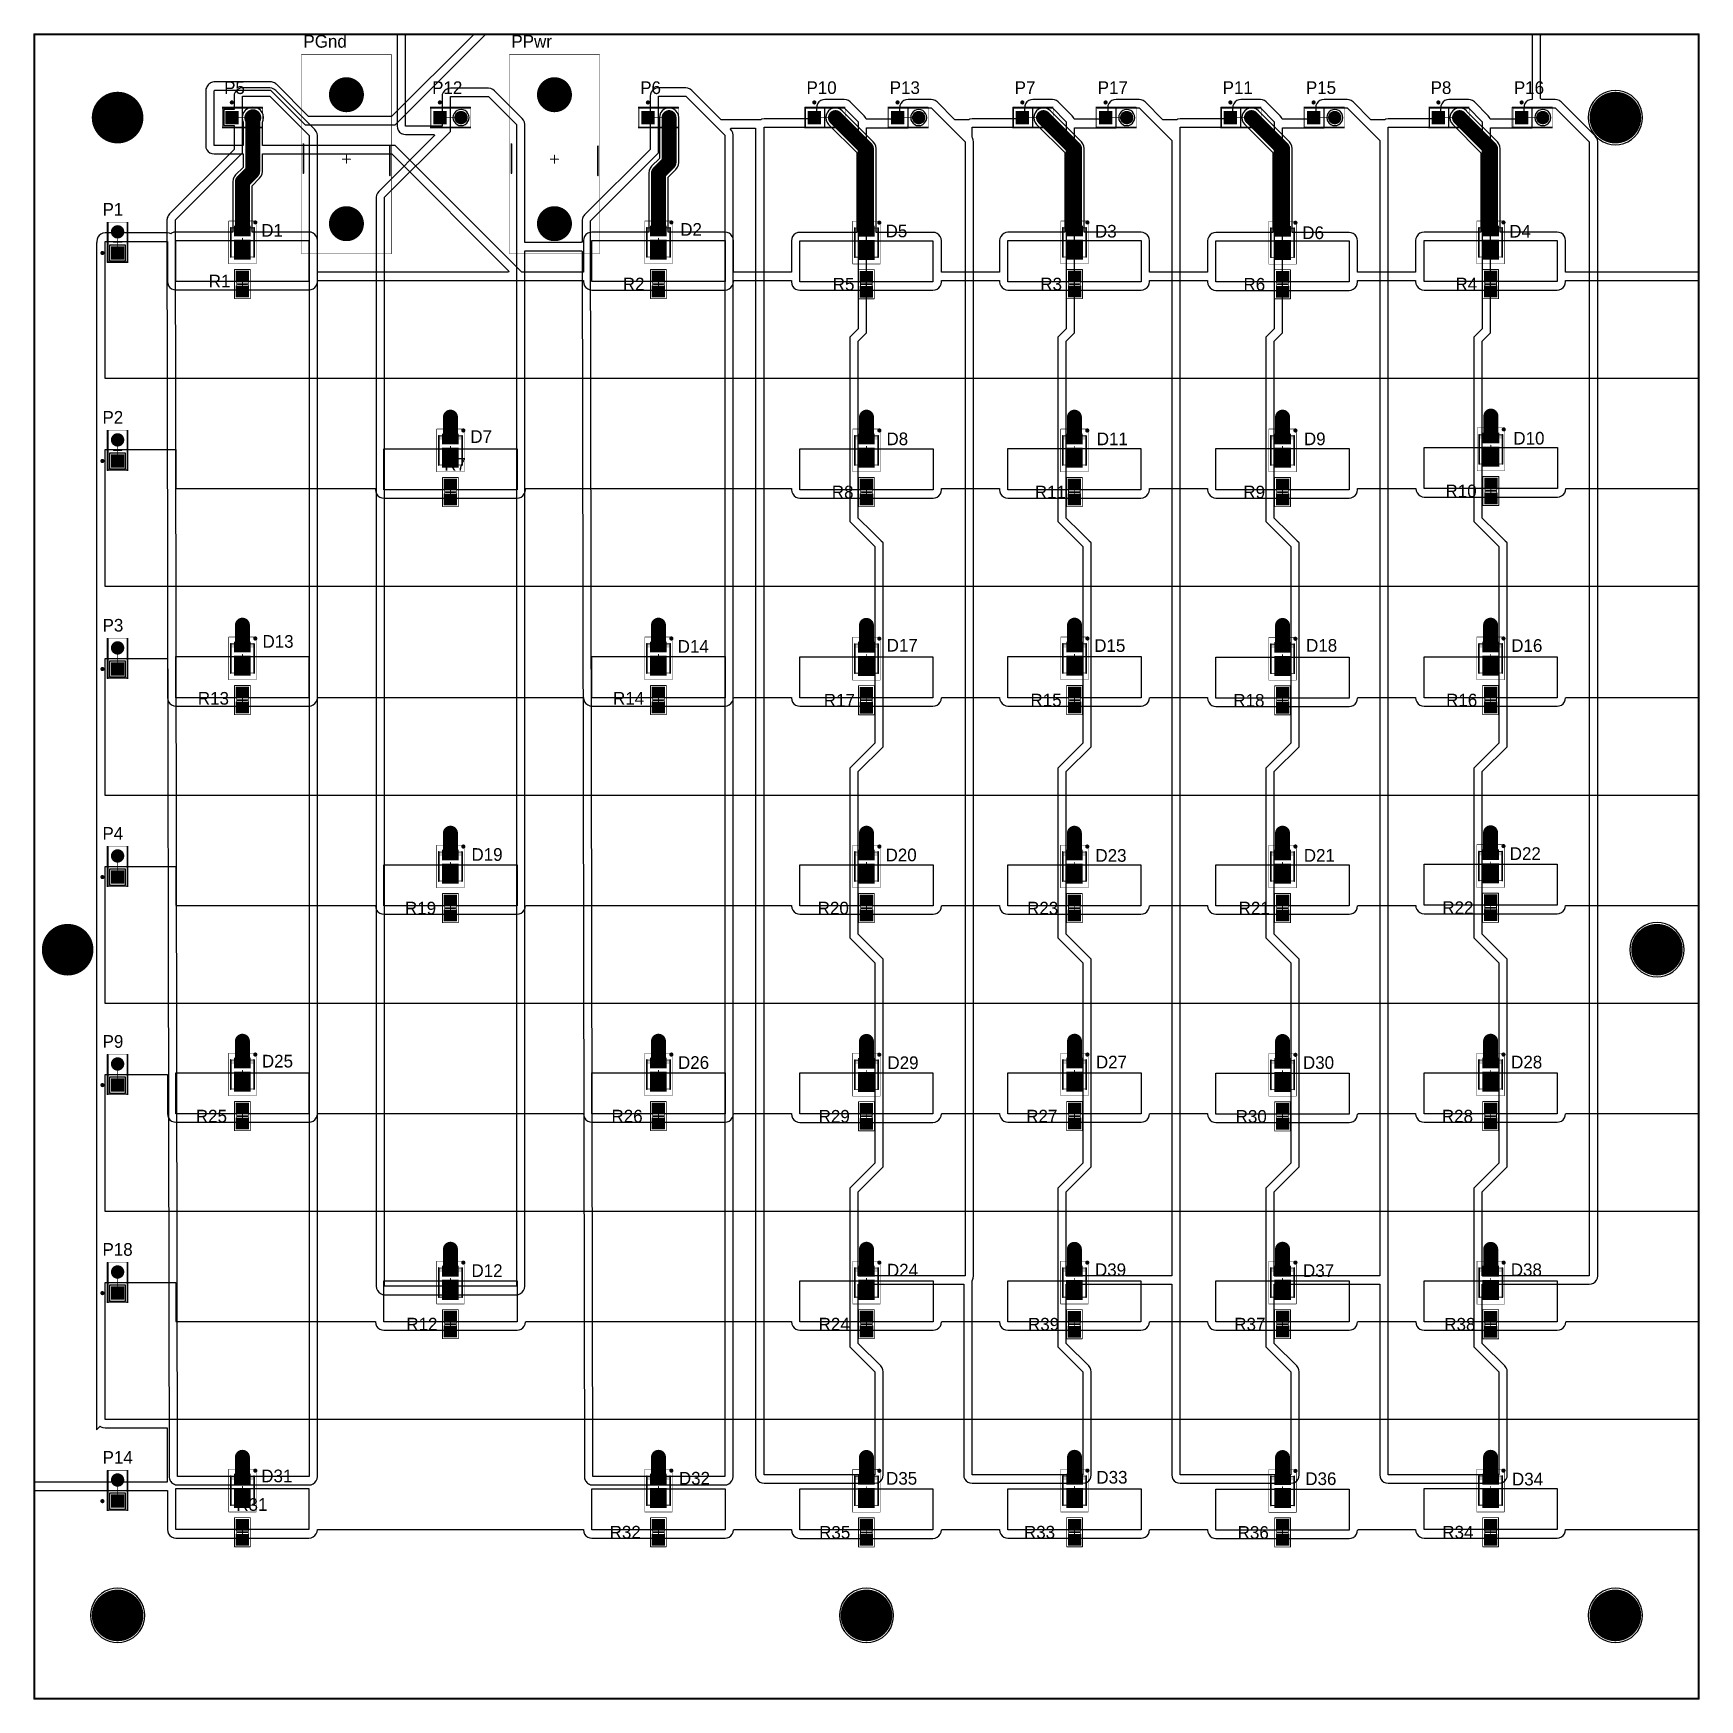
# Model space of a CAD drawing. Header units: millimetres. Extents: x -0.01 to 7.88, y -0.01 to 7.88.
import ezdxf

# ---------------------------------------------------------------- set-up
doc = ezdxf.new("R2010")
doc.units = ezdxf.units.MM
doc.header["$MEASUREMENT"] = 0
for name, color, linetype in [('BottomLayer', 5, 'Continuous'), ('BottomSolder', 6, 'Continuous'), ('Mechanical13', 56, 'Continuous'), ('Mechanical15', 56, 'Continuous'), ('Mechanical2', 216, 'Continuous'), ('MultiLayer', 9, 'Continuous'), ('PadHoleLayer', 156, 'Continuous'), ('TopLayer', 1, 'Continuous'), ('TopOverlay', 2, 'Continuous'), ('TopPaste', 8, 'Continuous'), ('TopSolder', 216, 'Continuous'), ('ViaHoleLayer', 16, 'Continuous')]:
    doc.layers.add(name, color=color, linetype=linetype)

msp = doc.modelspace()

# ---------------------------------------------------------------- texts
at = {"layer": 'TopOverlay'}
for s, p in [('PGnd', (1.273, 7.811)), ('PPwr', (2.257, 7.811)), ('P5', (0.8978, 7.5918)), ('P12', (1.882, 7.5918)), ('P6', (2.8663, 7.5918)), ('P10', (3.653, 7.592)), ('P13', (4.047, 7.592)), ('P7', (4.638, 7.592)), ('P17', (5.031, 7.592)), ('P11', (5.622, 7.592)), ('P15', (6.016, 7.592)), ('P8', (6.606, 7.592)), ('P16', (7, 7.592)), ('P1', (0.3225, 7.0163)), ('D1', (1.0733, 6.9169)), ('D2', (3.0557, 6.9212)), ('D5', (4.0273, 6.914)), ('D3', (5.0179, 6.9126)), ('D6', (5.9989, 6.9056)), ('D4', (6.978, 6.9126)), ('R1', (0.8247, 6.6767)), ('R2', (2.7843, 6.6629)), ('R5', (3.7774, 6.6621)), ('R3', (4.7595, 6.6629)), ('R6', (5.7206, 6.6616)), ('R4', (6.7239, 6.6629)), ('P2', (0.3221, 6.0321)), ('D7', (2.0627, 5.9412)), ('D10', (6.9976, 5.9333)), ('D8', (4.0314, 5.9304)), ('D11', (5.0265, 5.9303)), ('D9', (6.0066, 5.9304)), ('R7', (1.9391, 5.8092)), ('R8', (3.773, 5.6787)), ('R11', (4.7336, 5.6785)), ('R9', (5.7201, 5.6787)), ('R10', (6.6766, 5.6837)), ('P3', (0.3226, 5.0485)), ('D13', (1.0792, 4.9719)), ('D14', (3.0436, 4.9482)), ('D17', (4.0324, 4.9539)), ('D15', (5.0145, 4.9525)), ('D18', (6.0168, 4.9532)), ('D16', (6.9875, 4.9525)), ('R13', (0.7734, 4.7027)), ('R14', (2.7378, 4.7027)), ('R17', (3.7352, 4.6936)), ('R15', (4.7129, 4.6944)), ('R18', (5.6728, 4.6931)), ('R16', (6.6795, 4.6944)), ('P4', (0.3221, 4.0635)), ('D19', (2.0679, 3.9639)), ('D20', (4.0273, 3.9617)), ('D22', (6.9804, 3.968)), ('D23', (5.0201, 3.9594)), ('D21', (6.006, 3.9596)), ('R19', (1.7534, 3.7102)), ('R20', (3.7063, 3.7102)), ('R23', (4.697, 3.71)), ('R21', (5.698, 3.7102)), ('R22', (6.6617, 3.7122)), ('P9', (0.3226, 3.0792)), ('D25', (1.0764, 2.986)), ('D26', (3.0451, 2.9795)), ('D29', (4.036, 2.9787)), ('D27', (5.0224, 2.9817)), ('D30', (6.002, 2.9792)), ('D28', (6.9868, 2.9817)), ('R25', (0.7641, 2.7259)), ('R26', (2.7306, 2.7259)), ('R29', (3.7108, 2.7251)), ('R27', (4.6929, 2.7259)), ('R30', (5.6838, 2.7246)), ('R28', (6.6594, 2.7259)), ('P18', (0.3222, 2.0952)), ('D12', (2.0679, 1.9951)), ('D24', (4.0337, 1.9973)), ('D39', (5.018, 1.9993)), ('D37', (6.0024, 1.9952)), ('D38', (6.9854, 1.9991)), ('R12', (1.7599, 1.7417)), ('R24', (3.7107, 1.7417)), ('R39', (4.7013, 1.7415)), ('R37', (5.6772, 1.7417)), ('R38', (6.6709, 1.7413)), ('P14', (0.3227, 1.1114)), ('D31', (1.0734, 1.0237)), ('D32', (3.0494, 1.0129)), ('D35', (4.0296, 1.0122)), ('D33', (5.0246, 1.0173)), ('D36', (6.0131, 1.0106)), ('D34', (6.9911, 1.0087)), ('R31', (0.9553, 0.8884)), ('R32', (2.722, 0.7574)), ('R35', (3.713, 0.7566)), ('R33', (4.6821, 0.7574)), ('R36', (5.6933, 0.7561)), ('R34', (6.6616, 0.7574))]:
    msp.add_text(s, height=0.06, dxfattribs=at).set_placement(p)

# ---------------------------------------------------------------- blocks, each defined once
blk = doc.blocks.new('B_____________1')
at = {"layer": 'BottomLayer', "const_width": 0.0787}
for points in [[(-0.3445, 0, 1), (-0.2657, 0, 1)], [(0.2657, 0, 1), (0.3445, 0, 1)]]:
    blk.add_lwpolyline(points, format="xyb", close=True, dxfattribs=at)
at = {"layer": 'BottomSolder', "const_width": 0.0827}
for points in [[(-0.3465, 0, 1), (-0.2637, 0, 1)], [(0.2637, 0, 1), (0.3465, 0, 1)]]:
    blk.add_lwpolyline(points, format="xyb", close=True, dxfattribs=at)
at = {"layer": 'Mechanical15'}
for points, const_width in [([(-0.4478, 0.2126), (0.4961, 0.2126)], 0.00197), ([(-0.4478, 0.2126), (-0.4478, -0.2126)], 0.00197), ([(0.4961, 0.2126), (0.4961, -0.2126)], 0.00197), ([(-0.0197, 0), (0.0197, 0)], 0.00394), ([(0, 0.0197), (0, -0.0197)], 0.00394), ([(-0.4478, -0.2126), (0.4961, -0.2126)], 0.00197)]:
    blk.add_lwpolyline(points, dxfattribs=dict(at, const_width=const_width))
for points, const_width in [([(-0.4483, 0.2126, 1), (-0.4473, 0.2126, 1)], 0.000984), ([(-0.4483, 0.2126, 1), (-0.4473, 0.2126, 1)], 0.000984), ([(0.4956, 0.2126, 1), (0.4966, 0.2126, 1)], 0.000984), ([(0.4956, 0.2126, 1), (0.4966, 0.2126, 1)], 0.000984), ([(-0.0207, 0, 1), (-0.0187, 0, 1)], 0.00197), ([(-0.001, 0.0197, 1), (0.001, 0.0197, 1)], 0.00197), ([(0.0187, 0, 1), (0.0207, 0, 1)], 0.00197), ([(-0.001, -0.0197, 1), (0.001, -0.0197, 1)], 0.00197), ([(-0.4483, -0.2126, 1), (-0.4473, -0.2126, 1)], 0.000984), ([(-0.4483, -0.2126, 1), (-0.4473, -0.2126, 1)], 0.000984), ([(0.4956, -0.2126, 1), (0.4966, -0.2126, 1)], 0.000984), ([(0.4956, -0.2126, 1), (0.4966, -0.2126, 1)], 0.000984)]:
    blk.add_lwpolyline(points, format="xyb", close=True, dxfattribs=dict(at, const_width=const_width))
at = {"layer": 'MultiLayer', "const_width": 0.0787}
for points in [[(-0.3445, 0, 1), (-0.2657, 0, 1)], [(0.2657, 0, 1), (0.3445, 0, 1)]]:
    blk.add_lwpolyline(points, format="xyb", close=True, dxfattribs=at)
at = {"layer": 'PadHoleLayer', "const_width": 0.0374}
for points in [[(-0.3238, 0, 1), (-0.2864, 0, 1)], [(0.2864, 0, 1), (0.3238, 0, 1)]]:
    blk.add_lwpolyline(points, format="xyb", close=True, dxfattribs=at)
at = {"layer": 'TopLayer', "const_width": 0.0787}
for points in [[(-0.3445, 0, 1), (-0.2657, 0, 1)], [(0.2657, 0, 1), (0.3445, 0, 1)]]:
    blk.add_lwpolyline(points, format="xyb", close=True, dxfattribs=at)
at = {"layer": 'TopOverlay', "const_width": 0.00787}
for points in [[(-0.0659, 0.2037), (0.0719, 0.2037)], [(-0.0768, -0.2057), (0.061, -0.2057)]]:
    blk.add_lwpolyline(points, dxfattribs=at)
at = {"layer": 'TopOverlay', "const_width": 0.00394}
for points in [[(-0.0679, 0.2037, 1), (-0.064, 0.2037, 1)], [(0.0699, 0.2037, 1), (0.0738, 0.2037, 1)], [(-0.0787, -0.2057, 1), (-0.0748, -0.2057, 1)], [(0.0591, -0.2057, 1), (0.063, -0.2057, 1)]]:
    blk.add_lwpolyline(points, format="xyb", close=True, dxfattribs=at)
at = {"layer": 'TopSolder', "const_width": 0.0827}
for points in [[(-0.3465, 0, 1), (-0.2637, 0, 1)], [(0.2637, 0, 1), (0.3465, 0, 1)]]:
    blk.add_lwpolyline(points, format="xyb", close=True, dxfattribs=at)
blk = doc.blocks.new('B_____________2')
at = {"layer": 'BottomLayer', "const_width": 0.0787}
for points in [[(-0.3445, 0, 1), (-0.2657, 0, 1)], [(0.2657, 0, 1), (0.3445, 0, 1)]]:
    blk.add_lwpolyline(points, format="xyb", close=True, dxfattribs=at)
at = {"layer": 'BottomSolder', "const_width": 0.0827}
for points in [[(-0.3465, 0, 1), (-0.2637, 0, 1)], [(0.2637, 0, 1), (0.3465, 0, 1)]]:
    blk.add_lwpolyline(points, format="xyb", close=True, dxfattribs=at)
at = {"layer": 'Mechanical15'}
for points, const_width in [([(-0.4478, 0.2126), (0.4961, 0.2126)], 0.00197), ([(-0.4478, 0.2126), (-0.4478, -0.2126)], 0.00197), ([(0.4961, 0.2126), (0.4961, -0.2126)], 0.00197), ([(-0.0197, 0), (0.0197, 0)], 0.00394), ([(0, 0.0197), (0, -0.0197)], 0.00394), ([(-0.4478, -0.2126), (0.4961, -0.2126)], 0.00197)]:
    blk.add_lwpolyline(points, dxfattribs=dict(at, const_width=const_width))
for points, const_width in [([(-0.4483, 0.2126, 1), (-0.4473, 0.2126, 1)], 0.000984), ([(-0.4483, 0.2126, 1), (-0.4473, 0.2126, 1)], 0.000984), ([(0.4956, 0.2126, 1), (0.4966, 0.2126, 1)], 0.000984), ([(0.4956, 0.2126, 1), (0.4966, 0.2126, 1)], 0.000984), ([(-0.0207, 0, 1), (-0.0187, 0, 1)], 0.00197), ([(-0.001, 0.0197, 1), (0.001, 0.0197, 1)], 0.00197), ([(0.0187, 0, 1), (0.0207, 0, 1)], 0.00197), ([(-0.001, -0.0197, 1), (0.001, -0.0197, 1)], 0.00197), ([(-0.4483, -0.2126, 1), (-0.4473, -0.2126, 1)], 0.000984), ([(-0.4483, -0.2126, 1), (-0.4473, -0.2126, 1)], 0.000984), ([(0.4956, -0.2126, 1), (0.4966, -0.2126, 1)], 0.000984), ([(0.4956, -0.2126, 1), (0.4966, -0.2126, 1)], 0.000984)]:
    blk.add_lwpolyline(points, format="xyb", close=True, dxfattribs=dict(at, const_width=const_width))
at = {"layer": 'MultiLayer', "const_width": 0.0787}
for points in [[(-0.3445, 0, 1), (-0.2657, 0, 1)], [(0.2657, 0, 1), (0.3445, 0, 1)]]:
    blk.add_lwpolyline(points, format="xyb", close=True, dxfattribs=at)
at = {"layer": 'PadHoleLayer', "const_width": 0.0374}
for points in [[(-0.3238, 0, 1), (-0.2864, 0, 1)], [(0.2864, 0, 1), (0.3238, 0, 1)]]:
    blk.add_lwpolyline(points, format="xyb", close=True, dxfattribs=at)
at = {"layer": 'TopLayer', "const_width": 0.0787}
for points in [[(-0.3445, 0, 1), (-0.2657, 0, 1)], [(0.2657, 0, 1), (0.3445, 0, 1)]]:
    blk.add_lwpolyline(points, format="xyb", close=True, dxfattribs=at)
at = {"layer": 'TopOverlay', "const_width": 0.00787}
for points in [[(-0.0659, 0.2037), (0.0719, 0.2037)], [(-0.0768, -0.2057), (0.061, -0.2057)]]:
    blk.add_lwpolyline(points, dxfattribs=at)
at = {"layer": 'TopOverlay', "const_width": 0.00394}
for points in [[(-0.0679, 0.2037, 1), (-0.064, 0.2037, 1)], [(0.0699, 0.2037, 1), (0.0738, 0.2037, 1)], [(-0.0787, -0.2057, 1), (-0.0748, -0.2057, 1)], [(0.0591, -0.2057, 1), (0.063, -0.2057, 1)]]:
    blk.add_lwpolyline(points, format="xyb", close=True, dxfattribs=at)
at = {"layer": 'TopSolder', "const_width": 0.0827}
for points in [[(-0.3465, 0, 1), (-0.2637, 0, 1)], [(0.2637, 0, 1), (0.3465, 0, 1)]]:
    blk.add_lwpolyline(points, format="xyb", close=True, dxfattribs=at)
blk = doc.blocks.new('6_0805_N_3')
at = {"layer": 'Mechanical13', "const_width": 0.00394}
for points in [[(-0.0423, 0.0276), (-0.0423, -0.0276)], [(-0.0423, 0.0276), (0.0423, 0.0276)], [(0.0423, 0.0276), (0.0423, -0.0276)], [(-0.0423, -0.0276), (0.0423, -0.0276)]]:
    blk.add_lwpolyline(points, dxfattribs=at)
at = {"layer": 'Mechanical13', "const_width": 0.00197}
for points in [[(-0.0433, 0.0276, 1), (-0.0413, 0.0276, 1)], [(-0.0433, 0.0276, 1), (-0.0413, 0.0276, 1)], [(0.0413, 0.0276, 1), (0.0433, 0.0276, 1)], [(0.0413, 0.0276, 1), (0.0433, 0.0276, 1)], [(-0.0433, -0.0276, 1), (-0.0413, -0.0276, 1)], [(-0.0433, -0.0276, 1), (-0.0413, -0.0276, 1)], [(0.0413, -0.0276, 1), (0.0433, -0.0276, 1)], [(0.0413, -0.0276, 1), (0.0433, -0.0276, 1)]]:
    blk.add_lwpolyline(points, format="xyb", close=True, dxfattribs=at)
at = {"layer": 'Mechanical15', "const_width": 0.00394}
for points in [[(-0.0689, 0.0374), (-0.0689, -0.0374)], [(-0.0689, 0.0374), (0.0689, 0.0374)], [(-0.0197, 0), (0.0197, 0)], [(0, 0.0197), (0, -0.0197)], [(0.0689, 0.0374), (0.0689, -0.0374)], [(-0.0689, -0.0374), (0.0689, -0.0374)]]:
    blk.add_lwpolyline(points, dxfattribs=at)
at = {"layer": 'Mechanical15', "const_width": 0.00197}
for points in [[(-0.0699, 0.0374, 1), (-0.0679, 0.0374, 1)], [(-0.0699, 0.0374, 1), (-0.0679, 0.0374, 1)], [(-0.0207, 0, 1), (-0.0187, 0, 1)], [(-0.001, 0.0197, 1), (0.001, 0.0197, 1)], [(0.0187, 0, 1), (0.0207, 0, 1)], [(0.0679, 0.0374, 1), (0.0699, 0.0374, 1)], [(0.0679, 0.0374, 1), (0.0699, 0.0374, 1)], [(-0.0699, -0.0374, 1), (-0.0679, -0.0374, 1)], [(-0.0699, -0.0374, 1), (-0.0679, -0.0374, 1)], [(-0.001, -0.0197, 1), (0.001, -0.0197, 1)], [(0.0679, -0.0374, 1), (0.0699, -0.0374, 1)], [(0.0679, -0.0374, 1), (0.0699, -0.0374, 1)]]:
    blk.add_lwpolyline(points, format="xyb", close=True, dxfattribs=at)
at = {"layer": 'TopLayer'}
for points in [[(-0.0118, -0.0276), (-0.0118, 0.0276), (-0.0591, -0.0276), (-0.0591, 0.0276)], [(0.0591, -0.0276), (0.0591, 0.0276), (0.0118, -0.0276), (0.0118, 0.0276)]]:
    blk.add_solid(points, dxfattribs=at)
at = {"layer": 'TopOverlay', "const_width": 0.00787}
blk.add_lwpolyline([(0, 0.0236), (0, -0.0236)], dxfattribs=at)
at = {"layer": 'TopOverlay', "const_width": 0.00394}
for points in [[(-0.002, 0.0236, 1), (0.002, 0.0236, 1)], [(-0.002, -0.0236, 1), (0.002, -0.0236, 1)]]:
    blk.add_lwpolyline(points, format="xyb", close=True, dxfattribs=at)
at = {"layer": 'TopPaste'}
for points in [[(-0.0118, -0.0276), (-0.0118, 0.0276), (-0.0591, -0.0276), (-0.0591, 0.0276)], [(0.0591, -0.0276), (0.0591, 0.0276), (0.0118, -0.0276), (0.0118, 0.0276)]]:
    blk.add_solid(points, dxfattribs=at)
at = {"layer": 'TopSolder'}
for points in [[(-0.0078, -0.0316), (-0.0078, 0.0316), (-0.0631, -0.0316), (-0.0631, 0.0316)], [(0.0631, -0.0316), (0.0631, 0.0316), (0.0078, -0.0316), (0.0078, 0.0316)]]:
    blk.add_solid(points, dxfattribs=at)
blk = doc.blocks.new('6_0805_N_4')
at = {"layer": 'Mechanical13', "const_width": 0.00394}
for points in [[(-0.0423, 0.0276), (-0.0423, -0.0276)], [(-0.0423, 0.0276), (0.0423, 0.0276)], [(0.0423, 0.0276), (0.0423, -0.0276)], [(-0.0423, -0.0276), (0.0423, -0.0276)]]:
    blk.add_lwpolyline(points, dxfattribs=at)
at = {"layer": 'Mechanical13', "const_width": 0.00197}
for points in [[(-0.0433, 0.0276, 1), (-0.0413, 0.0276, 1)], [(-0.0433, 0.0276, 1), (-0.0413, 0.0276, 1)], [(0.0413, 0.0276, 1), (0.0433, 0.0276, 1)], [(0.0413, 0.0276, 1), (0.0433, 0.0276, 1)], [(-0.0433, -0.0276, 1), (-0.0413, -0.0276, 1)], [(-0.0433, -0.0276, 1), (-0.0413, -0.0276, 1)], [(0.0413, -0.0276, 1), (0.0433, -0.0276, 1)], [(0.0413, -0.0276, 1), (0.0433, -0.0276, 1)]]:
    blk.add_lwpolyline(points, format="xyb", close=True, dxfattribs=at)
at = {"layer": 'Mechanical15', "const_width": 0.00394}
for points in [[(-0.0689, 0.0374), (-0.0689, -0.0374)], [(-0.0689, 0.0374), (0.0689, 0.0374)], [(-0.0197, 0), (0.0197, 0)], [(0, 0.0197), (0, -0.0197)], [(0.0689, 0.0374), (0.0689, -0.0374)], [(-0.0689, -0.0374), (0.0689, -0.0374)]]:
    blk.add_lwpolyline(points, dxfattribs=at)
at = {"layer": 'Mechanical15', "const_width": 0.00197}
for points in [[(-0.0699, 0.0374, 1), (-0.0679, 0.0374, 1)], [(-0.0699, 0.0374, 1), (-0.0679, 0.0374, 1)], [(-0.0207, 0, 1), (-0.0187, 0, 1)], [(-0.001, 0.0197, 1), (0.001, 0.0197, 1)], [(0.0187, 0, 1), (0.0207, 0, 1)], [(0.0679, 0.0374, 1), (0.0699, 0.0374, 1)], [(0.0679, 0.0374, 1), (0.0699, 0.0374, 1)], [(-0.0699, -0.0374, 1), (-0.0679, -0.0374, 1)], [(-0.0699, -0.0374, 1), (-0.0679, -0.0374, 1)], [(-0.001, -0.0197, 1), (0.001, -0.0197, 1)], [(0.0679, -0.0374, 1), (0.0699, -0.0374, 1)], [(0.0679, -0.0374, 1), (0.0699, -0.0374, 1)]]:
    blk.add_lwpolyline(points, format="xyb", close=True, dxfattribs=at)
at = {"layer": 'TopLayer'}
for points in [[(-0.0118, -0.0276), (-0.0118, 0.0276), (-0.0591, -0.0276), (-0.0591, 0.0276)], [(0.0591, -0.0276), (0.0591, 0.0276), (0.0118, -0.0276), (0.0118, 0.0276)]]:
    blk.add_solid(points, dxfattribs=at)
at = {"layer": 'TopOverlay', "const_width": 0.00787}
blk.add_lwpolyline([(0, 0.0236), (0, -0.0236)], dxfattribs=at)
at = {"layer": 'TopOverlay', "const_width": 0.00394}
for points in [[(-0.002, 0.0236, 1), (0.002, 0.0236, 1)], [(-0.002, -0.0236, 1), (0.002, -0.0236, 1)]]:
    blk.add_lwpolyline(points, format="xyb", close=True, dxfattribs=at)
at = {"layer": 'TopPaste'}
for points in [[(-0.0118, -0.0276), (-0.0118, 0.0276), (-0.0591, -0.0276), (-0.0591, 0.0276)], [(0.0591, -0.0276), (0.0591, 0.0276), (0.0118, -0.0276), (0.0118, 0.0276)]]:
    blk.add_solid(points, dxfattribs=at)
at = {"layer": 'TopSolder'}
for points in [[(-0.0078, -0.0316), (-0.0078, 0.0316), (-0.0631, -0.0316), (-0.0631, 0.0316)], [(0.0631, -0.0316), (0.0631, 0.0316), (0.0078, -0.0316), (0.0078, 0.0316)]]:
    blk.add_solid(points, dxfattribs=at)
blk = doc.blocks.new('6_0805_N_5')
at = {"layer": 'Mechanical13', "const_width": 0.00394}
for points in [[(-0.0423, 0.0276), (-0.0423, -0.0276)], [(-0.0423, 0.0276), (0.0423, 0.0276)], [(0.0423, 0.0276), (0.0423, -0.0276)], [(-0.0423, -0.0276), (0.0423, -0.0276)]]:
    blk.add_lwpolyline(points, dxfattribs=at)
at = {"layer": 'Mechanical13', "const_width": 0.00197}
for points in [[(-0.0433, 0.0276, 1), (-0.0413, 0.0276, 1)], [(-0.0433, 0.0276, 1), (-0.0413, 0.0276, 1)], [(0.0413, 0.0276, 1), (0.0433, 0.0276, 1)], [(0.0413, 0.0276, 1), (0.0433, 0.0276, 1)], [(-0.0433, -0.0276, 1), (-0.0413, -0.0276, 1)], [(-0.0433, -0.0276, 1), (-0.0413, -0.0276, 1)], [(0.0413, -0.0276, 1), (0.0433, -0.0276, 1)], [(0.0413, -0.0276, 1), (0.0433, -0.0276, 1)]]:
    blk.add_lwpolyline(points, format="xyb", close=True, dxfattribs=at)
at = {"layer": 'Mechanical15', "const_width": 0.00394}
for points in [[(-0.0689, 0.0374), (-0.0689, -0.0374)], [(-0.0689, 0.0374), (0.0689, 0.0374)], [(-0.0197, 0), (0.0197, 0)], [(0, 0.0197), (0, -0.0197)], [(0.0689, 0.0374), (0.0689, -0.0374)], [(-0.0689, -0.0374), (0.0689, -0.0374)]]:
    blk.add_lwpolyline(points, dxfattribs=at)
at = {"layer": 'Mechanical15', "const_width": 0.00197}
for points in [[(-0.0699, 0.0374, 1), (-0.0679, 0.0374, 1)], [(-0.0699, 0.0374, 1), (-0.0679, 0.0374, 1)], [(-0.0207, 0, 1), (-0.0187, 0, 1)], [(-0.001, 0.0197, 1), (0.001, 0.0197, 1)], [(0.0187, 0, 1), (0.0207, 0, 1)], [(0.0679, 0.0374, 1), (0.0699, 0.0374, 1)], [(0.0679, 0.0374, 1), (0.0699, 0.0374, 1)], [(-0.0699, -0.0374, 1), (-0.0679, -0.0374, 1)], [(-0.0699, -0.0374, 1), (-0.0679, -0.0374, 1)], [(-0.001, -0.0197, 1), (0.001, -0.0197, 1)], [(0.0679, -0.0374, 1), (0.0699, -0.0374, 1)], [(0.0679, -0.0374, 1), (0.0699, -0.0374, 1)]]:
    blk.add_lwpolyline(points, format="xyb", close=True, dxfattribs=at)
at = {"layer": 'TopLayer'}
for points in [[(-0.0118, -0.0276), (-0.0118, 0.0276), (-0.0591, -0.0276), (-0.0591, 0.0276)], [(0.0591, -0.0276), (0.0591, 0.0276), (0.0118, -0.0276), (0.0118, 0.0276)]]:
    blk.add_solid(points, dxfattribs=at)
at = {"layer": 'TopOverlay', "const_width": 0.00787}
blk.add_lwpolyline([(0, 0.0236), (0, -0.0236)], dxfattribs=at)
at = {"layer": 'TopOverlay', "const_width": 0.00394}
for points in [[(-0.002, 0.0236, 1), (0.002, 0.0236, 1)], [(-0.002, -0.0236, 1), (0.002, -0.0236, 1)]]:
    blk.add_lwpolyline(points, format="xyb", close=True, dxfattribs=at)
at = {"layer": 'TopPaste'}
for points in [[(-0.0118, -0.0276), (-0.0118, 0.0276), (-0.0591, -0.0276), (-0.0591, 0.0276)], [(0.0591, -0.0276), (0.0591, 0.0276), (0.0118, -0.0276), (0.0118, 0.0276)]]:
    blk.add_solid(points, dxfattribs=at)
at = {"layer": 'TopSolder'}
for points in [[(-0.0078, -0.0316), (-0.0078, 0.0316), (-0.0631, -0.0316), (-0.0631, 0.0316)], [(0.0631, -0.0316), (0.0631, 0.0316), (0.0078, -0.0316), (0.0078, 0.0316)]]:
    blk.add_solid(points, dxfattribs=at)
blk = doc.blocks.new('DIOM3528X07N_6')
at = {"layer": 'Mechanical13', "const_width": 0.00394}
for points in [[(-0.0689, -0.0551), (-0.0689, 0.0551)], [(0.0689, 0.0551), (-0.0689, 0.0551)], [(0.0689, -0.0551), (0.0689, 0.0551)], [(0.0689, -0.0551), (-0.0689, -0.0551)]]:
    blk.add_lwpolyline(points, dxfattribs=at)
at = {"layer": 'Mechanical13', "const_width": 0.00197}
for points in [[(-0.0699, 0.0551, 1), (-0.0679, 0.0551, 1)], [(-0.0699, 0.0551, 1), (-0.0679, 0.0551, 1)], [(0.0679, 0.0551, 1), (0.0699, 0.0551, 1)], [(0.0679, 0.0551, 1), (0.0699, 0.0551, 1)], [(-0.0699, -0.0551, 1), (-0.0679, -0.0551, 1)], [(-0.0699, -0.0551, 1), (-0.0679, -0.0551, 1)], [(0.0679, -0.0551, 1), (0.0699, -0.0551, 1)], [(0.0679, -0.0551, 1), (0.0699, -0.0551, 1)]]:
    blk.add_lwpolyline(points, format="xyb", close=True, dxfattribs=at)
at = {"layer": 'Mechanical13'}
blk.add_solid([(-0.0689, -0.0551), (-0.0504, -0.0551), (-0.0689, 0.0551), (-0.0504, 0.0551)], dxfattribs=at)
at = {"layer": 'Mechanical15'}
for points, const_width in [([(-0.1014, -0.065), (-0.1014, 0.065)], 0.00197), ([(0.1014, 0.065), (-0.1014, 0.065)], 0.00197), ([(0.0197, 0), (-0.0197, 0)], 0.00394), ([(0, -0.0197), (0, 0.0197)], 0.00394), ([(0.1014, -0.065), (0.1014, 0.065)], 0.00197), ([(0.1014, -0.065), (-0.1014, -0.065)], 0.00197)]:
    blk.add_lwpolyline(points, dxfattribs=dict(at, const_width=const_width))
for points, const_width in [([(-0.1019, 0.065, 1), (-0.1009, 0.065, 1)], 0.000984), ([(-0.1019, 0.065, 1), (-0.1009, 0.065, 1)], 0.000984), ([(-0.0207, 0, 1), (-0.0187, 0, 1)], 0.00197), ([(-0.001, 0.0197, 1), (0.001, 0.0197, 1)], 0.00197), ([(0.0187, 0, 1), (0.0207, 0, 1)], 0.00197), ([(0.1009, 0.065, 1), (0.1019, 0.065, 1)], 0.000984), ([(0.1009, 0.065, 1), (0.1019, 0.065, 1)], 0.000984), ([(-0.1019, -0.065, 1), (-0.1009, -0.065, 1)], 0.000984), ([(-0.1019, -0.065, 1), (-0.1009, -0.065, 1)], 0.000984), ([(-0.001, -0.0197, 1), (0.001, -0.0197, 1)], 0.00197), ([(0.1009, -0.065, 1), (0.1019, -0.065, 1)], 0.000984), ([(0.1009, -0.065, 1), (0.1019, -0.065, 1)], 0.000984)]:
    blk.add_lwpolyline(points, format="xyb", close=True, dxfattribs=dict(at, const_width=const_width))
at = {"layer": 'TopLayer'}
for points in [[(-0.0325, -0.0354), (-0.0325, 0.0354), (-0.0758, -0.0354), (-0.0758, 0.0354)], [(0.0778, -0.0354), (0.0778, 0.0354), (-0.0089, -0.0354), (-0.0089, 0.0354)]]:
    blk.add_solid(points, dxfattribs=at)
at = {"layer": 'TopOverlay'}
for points, const_width in [([(-0.0896, 0.061, 1), (-0.0994, 0.061, 1)], 0.00984), ([(-0.1019, 0.061, 1), (-0.0969, 0.061, 1)], 0.00492), ([(-0.092, 0.061, 1), (-0.0871, 0.061, 1)], 0.00492), ([(-0.0709, 0.0551, 1), (-0.0669, 0.0551, 1)], 0.00394), ([(0.0669, 0.0551, 1), (0.0709, 0.0551, 1)], 0.00394), ([(-0.0709, -0.0551, 1), (-0.0669, -0.0551, 1)], 0.00394), ([(0.0669, -0.0551, 1), (0.0709, -0.0551, 1)], 0.00394)]:
    blk.add_lwpolyline(points, format="xyb", close=True, dxfattribs=dict(at, const_width=const_width))
at = {"layer": 'TopOverlay', "const_width": 0.00787}
for points in [[(0.0689, 0.0551), (-0.0689, 0.0551)], [(0.0689, -0.0551), (-0.0689, -0.0551)]]:
    blk.add_lwpolyline(points, dxfattribs=at)
at = {"layer": 'TopPaste'}
for points in [[(-0.0325, -0.0354), (-0.0325, 0.0354), (-0.0758, -0.0354), (-0.0758, 0.0354)], [(0.0778, -0.0354), (0.0778, 0.0354), (-0.0089, -0.0354), (-0.0089, 0.0354)]]:
    blk.add_solid(points, dxfattribs=at)
at = {"layer": 'TopSolder'}
for points in [[(-0.0285, -0.0394), (-0.0285, 0.0394), (-0.0798, -0.0394), (-0.0798, 0.0394)], [(0.0818, -0.0394), (0.0818, 0.0394), (-0.0129, -0.0394), (-0.0129, 0.0394)]]:
    blk.add_solid(points, dxfattribs=at)
blk = doc.blocks.new('DIOM3528X07N_7')
at = {"layer": 'Mechanical13', "const_width": 0.00394}
for points in [[(-0.0689, -0.0551), (-0.0689, 0.0551)], [(0.0689, 0.0551), (-0.0689, 0.0551)], [(0.0689, -0.0551), (0.0689, 0.0551)], [(0.0689, -0.0551), (-0.0689, -0.0551)]]:
    blk.add_lwpolyline(points, dxfattribs=at)
at = {"layer": 'Mechanical13', "const_width": 0.00197}
for points in [[(-0.0699, 0.0551, 1), (-0.0679, 0.0551, 1)], [(-0.0699, 0.0551, 1), (-0.0679, 0.0551, 1)], [(0.0679, 0.0551, 1), (0.0699, 0.0551, 1)], [(0.0679, 0.0551, 1), (0.0699, 0.0551, 1)], [(-0.0699, -0.0551, 1), (-0.0679, -0.0551, 1)], [(-0.0699, -0.0551, 1), (-0.0679, -0.0551, 1)], [(0.0679, -0.0551, 1), (0.0699, -0.0551, 1)], [(0.0679, -0.0551, 1), (0.0699, -0.0551, 1)]]:
    blk.add_lwpolyline(points, format="xyb", close=True, dxfattribs=at)
at = {"layer": 'Mechanical13'}
blk.add_solid([(-0.0689, -0.0551), (-0.0504, -0.0551), (-0.0689, 0.0551), (-0.0504, 0.0551)], dxfattribs=at)
at = {"layer": 'Mechanical15'}
for points, const_width in [([(-0.1014, -0.065), (-0.1014, 0.065)], 0.00197), ([(0.1014, 0.065), (-0.1014, 0.065)], 0.00197), ([(0.0197, 0), (-0.0197, 0)], 0.00394), ([(0, -0.0197), (0, 0.0197)], 0.00394), ([(0.1014, -0.065), (0.1014, 0.065)], 0.00197), ([(0.1014, -0.065), (-0.1014, -0.065)], 0.00197)]:
    blk.add_lwpolyline(points, dxfattribs=dict(at, const_width=const_width))
for points, const_width in [([(-0.1019, 0.065, 1), (-0.1009, 0.065, 1)], 0.000984), ([(-0.1019, 0.065, 1), (-0.1009, 0.065, 1)], 0.000984), ([(-0.0207, 0, 1), (-0.0187, 0, 1)], 0.00197), ([(-0.001, 0.0197, 1), (0.001, 0.0197, 1)], 0.00197), ([(0.0187, 0, 1), (0.0207, 0, 1)], 0.00197), ([(0.1009, 0.065, 1), (0.1019, 0.065, 1)], 0.000984), ([(0.1009, 0.065, 1), (0.1019, 0.065, 1)], 0.000984), ([(-0.1019, -0.065, 1), (-0.1009, -0.065, 1)], 0.000984), ([(-0.1019, -0.065, 1), (-0.1009, -0.065, 1)], 0.000984), ([(-0.001, -0.0197, 1), (0.001, -0.0197, 1)], 0.00197), ([(0.1009, -0.065, 1), (0.1019, -0.065, 1)], 0.000984), ([(0.1009, -0.065, 1), (0.1019, -0.065, 1)], 0.000984)]:
    blk.add_lwpolyline(points, format="xyb", close=True, dxfattribs=dict(at, const_width=const_width))
at = {"layer": 'TopLayer'}
for points in [[(-0.0325, -0.0354), (-0.0325, 0.0354), (-0.0758, -0.0354), (-0.0758, 0.0354)], [(0.0778, -0.0354), (0.0778, 0.0354), (-0.0089, -0.0354), (-0.0089, 0.0354)]]:
    blk.add_solid(points, dxfattribs=at)
at = {"layer": 'TopOverlay'}
for points, const_width in [([(-0.0896, 0.061, 1), (-0.0994, 0.061, 1)], 0.00984), ([(-0.1019, 0.061, 1), (-0.0969, 0.061, 1)], 0.00492), ([(-0.092, 0.061, 1), (-0.0871, 0.061, 1)], 0.00492), ([(-0.0709, 0.0551, 1), (-0.0669, 0.0551, 1)], 0.00394), ([(0.0669, 0.0551, 1), (0.0709, 0.0551, 1)], 0.00394), ([(-0.0709, -0.0551, 1), (-0.0669, -0.0551, 1)], 0.00394), ([(0.0669, -0.0551, 1), (0.0709, -0.0551, 1)], 0.00394)]:
    blk.add_lwpolyline(points, format="xyb", close=True, dxfattribs=dict(at, const_width=const_width))
at = {"layer": 'TopOverlay', "const_width": 0.00787}
for points in [[(0.0689, 0.0551), (-0.0689, 0.0551)], [(0.0689, -0.0551), (-0.0689, -0.0551)]]:
    blk.add_lwpolyline(points, dxfattribs=at)
at = {"layer": 'TopPaste'}
for points in [[(-0.0325, -0.0354), (-0.0325, 0.0354), (-0.0758, -0.0354), (-0.0758, 0.0354)], [(0.0778, -0.0354), (0.0778, 0.0354), (-0.0089, -0.0354), (-0.0089, 0.0354)]]:
    blk.add_solid(points, dxfattribs=at)
at = {"layer": 'TopSolder'}
for points in [[(-0.0285, -0.0394), (-0.0285, 0.0394), (-0.0798, -0.0394), (-0.0798, 0.0394)], [(0.0818, -0.0394), (0.0818, 0.0394), (-0.0129, -0.0394), (-0.0129, 0.0394)]]:
    blk.add_solid(points, dxfattribs=at)
blk = doc.blocks.new('DIOM3528X07N_8')
at = {"layer": 'Mechanical13', "const_width": 0.00394}
for points in [[(-0.0689, -0.0551), (-0.0689, 0.0551)], [(0.0689, 0.0551), (-0.0689, 0.0551)], [(0.0689, -0.0551), (0.0689, 0.0551)], [(0.0689, -0.0551), (-0.0689, -0.0551)]]:
    blk.add_lwpolyline(points, dxfattribs=at)
at = {"layer": 'Mechanical13', "const_width": 0.00197}
for points in [[(-0.0699, 0.0551, 1), (-0.0679, 0.0551, 1)], [(-0.0699, 0.0551, 1), (-0.0679, 0.0551, 1)], [(0.0679, 0.0551, 1), (0.0699, 0.0551, 1)], [(0.0679, 0.0551, 1), (0.0699, 0.0551, 1)], [(-0.0699, -0.0551, 1), (-0.0679, -0.0551, 1)], [(-0.0699, -0.0551, 1), (-0.0679, -0.0551, 1)], [(0.0679, -0.0551, 1), (0.0699, -0.0551, 1)], [(0.0679, -0.0551, 1), (0.0699, -0.0551, 1)]]:
    blk.add_lwpolyline(points, format="xyb", close=True, dxfattribs=at)
at = {"layer": 'Mechanical13'}
blk.add_solid([(-0.0689, -0.0551), (-0.0504, -0.0551), (-0.0689, 0.0551), (-0.0504, 0.0551)], dxfattribs=at)
at = {"layer": 'Mechanical15'}
for points, const_width in [([(-0.1014, -0.065), (-0.1014, 0.065)], 0.00197), ([(0.1014, 0.065), (-0.1014, 0.065)], 0.00197), ([(0.0197, 0), (-0.0197, 0)], 0.00394), ([(0, -0.0197), (0, 0.0197)], 0.00394), ([(0.1014, -0.065), (0.1014, 0.065)], 0.00197), ([(0.1014, -0.065), (-0.1014, -0.065)], 0.00197)]:
    blk.add_lwpolyline(points, dxfattribs=dict(at, const_width=const_width))
for points, const_width in [([(-0.1019, 0.065, 1), (-0.1009, 0.065, 1)], 0.000984), ([(-0.1019, 0.065, 1), (-0.1009, 0.065, 1)], 0.000984), ([(-0.0207, 0, 1), (-0.0187, 0, 1)], 0.00197), ([(-0.001, 0.0197, 1), (0.001, 0.0197, 1)], 0.00197), ([(0.0187, 0, 1), (0.0207, 0, 1)], 0.00197), ([(0.1009, 0.065, 1), (0.1019, 0.065, 1)], 0.000984), ([(0.1009, 0.065, 1), (0.1019, 0.065, 1)], 0.000984), ([(-0.1019, -0.065, 1), (-0.1009, -0.065, 1)], 0.000984), ([(-0.1019, -0.065, 1), (-0.1009, -0.065, 1)], 0.000984), ([(-0.001, -0.0197, 1), (0.001, -0.0197, 1)], 0.00197), ([(0.1009, -0.065, 1), (0.1019, -0.065, 1)], 0.000984), ([(0.1009, -0.065, 1), (0.1019, -0.065, 1)], 0.000984)]:
    blk.add_lwpolyline(points, format="xyb", close=True, dxfattribs=dict(at, const_width=const_width))
at = {"layer": 'TopLayer'}
for points in [[(-0.0325, -0.0354), (-0.0325, 0.0354), (-0.0758, -0.0354), (-0.0758, 0.0354)], [(0.0778, -0.0354), (0.0778, 0.0354), (-0.0089, -0.0354), (-0.0089, 0.0354)]]:
    blk.add_solid(points, dxfattribs=at)
at = {"layer": 'TopOverlay'}
for points, const_width in [([(-0.0896, 0.061, 1), (-0.0994, 0.061, 1)], 0.00984), ([(-0.1019, 0.061, 1), (-0.0969, 0.061, 1)], 0.00492), ([(-0.092, 0.061, 1), (-0.0871, 0.061, 1)], 0.00492), ([(-0.0709, 0.0551, 1), (-0.0669, 0.0551, 1)], 0.00394), ([(0.0669, 0.0551, 1), (0.0709, 0.0551, 1)], 0.00394), ([(-0.0709, -0.0551, 1), (-0.0669, -0.0551, 1)], 0.00394), ([(0.0669, -0.0551, 1), (0.0709, -0.0551, 1)], 0.00394)]:
    blk.add_lwpolyline(points, format="xyb", close=True, dxfattribs=dict(at, const_width=const_width))
at = {"layer": 'TopOverlay', "const_width": 0.00787}
for points in [[(0.0689, 0.0551), (-0.0689, 0.0551)], [(0.0689, -0.0551), (-0.0689, -0.0551)]]:
    blk.add_lwpolyline(points, dxfattribs=at)
at = {"layer": 'TopPaste'}
for points in [[(-0.0325, -0.0354), (-0.0325, 0.0354), (-0.0758, -0.0354), (-0.0758, 0.0354)], [(0.0778, -0.0354), (0.0778, 0.0354), (-0.0089, -0.0354), (-0.0089, 0.0354)]]:
    blk.add_solid(points, dxfattribs=at)
at = {"layer": 'TopSolder'}
for points in [[(-0.0285, -0.0394), (-0.0285, 0.0394), (-0.0798, -0.0394), (-0.0798, 0.0394)], [(0.0818, -0.0394), (0.0818, 0.0394), (-0.0129, -0.0394), (-0.0129, 0.0394)]]:
    blk.add_solid(points, dxfattribs=at)
blk = doc.blocks.new('6_0805_N_9')
at = {"layer": 'Mechanical13', "const_width": 0.00394}
for points in [[(-0.0423, 0.0276), (0.0423, 0.0276)], [(-0.0423, 0.0276), (-0.0423, -0.0276)], [(0.0423, 0.0276), (0.0423, -0.0276)], [(-0.0423, -0.0276), (0.0423, -0.0276)]]:
    blk.add_lwpolyline(points, dxfattribs=at)
at = {"layer": 'Mechanical13', "const_width": 0.00197}
for points in [[(-0.0433, 0.0276, 1), (-0.0413, 0.0276, 1)], [(-0.0433, 0.0276, 1), (-0.0413, 0.0276, 1)], [(0.0413, 0.0276, 1), (0.0433, 0.0276, 1)], [(0.0413, 0.0276, 1), (0.0433, 0.0276, 1)], [(-0.0433, -0.0276, 1), (-0.0413, -0.0276, 1)], [(-0.0433, -0.0276, 1), (-0.0413, -0.0276, 1)], [(0.0413, -0.0276, 1), (0.0433, -0.0276, 1)], [(0.0413, -0.0276, 1), (0.0433, -0.0276, 1)]]:
    blk.add_lwpolyline(points, format="xyb", close=True, dxfattribs=at)
at = {"layer": 'Mechanical15', "const_width": 0.00394}
for points in [[(-0.0689, 0.0374), (0.0689, 0.0374)], [(-0.0689, 0.0374), (-0.0689, -0.0374)], [(-0.0197, 0), (0.0197, 0)], [(0, 0.0197), (0, -0.0197)], [(0.0689, 0.0374), (0.0689, -0.0374)], [(-0.0689, -0.0374), (0.0689, -0.0374)]]:
    blk.add_lwpolyline(points, dxfattribs=at)
at = {"layer": 'Mechanical15', "const_width": 0.00197}
for points in [[(-0.0699, 0.0374, 1), (-0.0679, 0.0374, 1)], [(-0.0699, 0.0374, 1), (-0.0679, 0.0374, 1)], [(-0.0207, 0, 1), (-0.0187, 0, 1)], [(-0.001, 0.0197, 1), (0.001, 0.0197, 1)], [(0.0187, 0, 1), (0.0207, 0, 1)], [(0.0679, 0.0374, 1), (0.0699, 0.0374, 1)], [(0.0679, 0.0374, 1), (0.0699, 0.0374, 1)], [(-0.0699, -0.0374, 1), (-0.0679, -0.0374, 1)], [(-0.0699, -0.0374, 1), (-0.0679, -0.0374, 1)], [(-0.001, -0.0197, 1), (0.001, -0.0197, 1)], [(0.0679, -0.0374, 1), (0.0699, -0.0374, 1)], [(0.0679, -0.0374, 1), (0.0699, -0.0374, 1)]]:
    blk.add_lwpolyline(points, format="xyb", close=True, dxfattribs=at)
at = {"layer": 'TopLayer'}
for points in [[(-0.0118, -0.0276), (-0.0118, 0.0276), (-0.0591, -0.0276), (-0.0591, 0.0276)], [(0.0591, -0.0276), (0.0591, 0.0276), (0.0118, -0.0276), (0.0118, 0.0276)]]:
    blk.add_solid(points, dxfattribs=at)
at = {"layer": 'TopOverlay', "const_width": 0.00787}
blk.add_lwpolyline([(0, 0.0236), (0, -0.0236)], dxfattribs=at)
at = {"layer": 'TopOverlay', "const_width": 0.00394}
for points in [[(-0.002, 0.0236, 1), (0.002, 0.0236, 1)], [(-0.002, -0.0236, 1), (0.002, -0.0236, 1)]]:
    blk.add_lwpolyline(points, format="xyb", close=True, dxfattribs=at)
at = {"layer": 'TopPaste'}
for points in [[(-0.0118, -0.0276), (-0.0118, 0.0276), (-0.0591, -0.0276), (-0.0591, 0.0276)], [(0.0591, -0.0276), (0.0591, 0.0276), (0.0118, -0.0276), (0.0118, 0.0276)]]:
    blk.add_solid(points, dxfattribs=at)
at = {"layer": 'TopSolder'}
for points in [[(-0.0078, -0.0316), (-0.0078, 0.0316), (-0.0631, -0.0316), (-0.0631, 0.0316)], [(0.0631, -0.0316), (0.0631, 0.0316), (0.0078, -0.0316), (0.0078, 0.0316)]]:
    blk.add_solid(points, dxfattribs=at)
blk = doc.blocks.new('6_0805_N_10')
at = {"layer": 'Mechanical13', "const_width": 0.00394}
for points in [[(-0.0423, 0.0276), (0.0423, 0.0276)], [(-0.0423, 0.0276), (-0.0423, -0.0276)], [(0.0423, 0.0276), (0.0423, -0.0276)], [(-0.0423, -0.0276), (0.0423, -0.0276)]]:
    blk.add_lwpolyline(points, dxfattribs=at)
at = {"layer": 'Mechanical13', "const_width": 0.00197}
for points in [[(-0.0433, 0.0276, 1), (-0.0413, 0.0276, 1)], [(-0.0433, 0.0276, 1), (-0.0413, 0.0276, 1)], [(0.0413, 0.0276, 1), (0.0433, 0.0276, 1)], [(0.0413, 0.0276, 1), (0.0433, 0.0276, 1)], [(-0.0433, -0.0276, 1), (-0.0413, -0.0276, 1)], [(-0.0433, -0.0276, 1), (-0.0413, -0.0276, 1)], [(0.0413, -0.0276, 1), (0.0433, -0.0276, 1)], [(0.0413, -0.0276, 1), (0.0433, -0.0276, 1)]]:
    blk.add_lwpolyline(points, format="xyb", close=True, dxfattribs=at)
at = {"layer": 'Mechanical15', "const_width": 0.00394}
for points in [[(-0.0689, 0.0374), (0.0689, 0.0374)], [(-0.0689, 0.0374), (-0.0689, -0.0374)], [(-0.0197, 0), (0.0197, 0)], [(0, 0.0197), (0, -0.0197)], [(0.0689, 0.0374), (0.0689, -0.0374)], [(-0.0689, -0.0374), (0.0689, -0.0374)]]:
    blk.add_lwpolyline(points, dxfattribs=at)
at = {"layer": 'Mechanical15', "const_width": 0.00197}
for points in [[(-0.0699, 0.0374, 1), (-0.0679, 0.0374, 1)], [(-0.0699, 0.0374, 1), (-0.0679, 0.0374, 1)], [(-0.0207, 0, 1), (-0.0187, 0, 1)], [(-0.001, 0.0197, 1), (0.001, 0.0197, 1)], [(0.0187, 0, 1), (0.0207, 0, 1)], [(0.0679, 0.0374, 1), (0.0699, 0.0374, 1)], [(0.0679, 0.0374, 1), (0.0699, 0.0374, 1)], [(-0.0699, -0.0374, 1), (-0.0679, -0.0374, 1)], [(-0.0699, -0.0374, 1), (-0.0679, -0.0374, 1)], [(-0.001, -0.0197, 1), (0.001, -0.0197, 1)], [(0.0679, -0.0374, 1), (0.0699, -0.0374, 1)], [(0.0679, -0.0374, 1), (0.0699, -0.0374, 1)]]:
    blk.add_lwpolyline(points, format="xyb", close=True, dxfattribs=at)
at = {"layer": 'TopLayer'}
for points in [[(-0.0118, -0.0276), (-0.0118, 0.0276), (-0.0591, -0.0276), (-0.0591, 0.0276)], [(0.0591, -0.0276), (0.0591, 0.0276), (0.0118, -0.0276), (0.0118, 0.0276)]]:
    blk.add_solid(points, dxfattribs=at)
at = {"layer": 'TopOverlay', "const_width": 0.00787}
blk.add_lwpolyline([(0, 0.0236), (0, -0.0236)], dxfattribs=at)
at = {"layer": 'TopOverlay', "const_width": 0.00394}
for points in [[(-0.002, 0.0236, 1), (0.002, 0.0236, 1)], [(-0.002, -0.0236, 1), (0.002, -0.0236, 1)]]:
    blk.add_lwpolyline(points, format="xyb", close=True, dxfattribs=at)
at = {"layer": 'TopPaste'}
for points in [[(-0.0118, -0.0276), (-0.0118, 0.0276), (-0.0591, -0.0276), (-0.0591, 0.0276)], [(0.0591, -0.0276), (0.0591, 0.0276), (0.0118, -0.0276), (0.0118, 0.0276)]]:
    blk.add_solid(points, dxfattribs=at)
at = {"layer": 'TopSolder'}
for points in [[(-0.0078, -0.0316), (-0.0078, 0.0316), (-0.0631, -0.0316), (-0.0631, 0.0316)], [(0.0631, -0.0316), (0.0631, 0.0316), (0.0078, -0.0316), (0.0078, 0.0316)]]:
    blk.add_solid(points, dxfattribs=at)
blk = doc.blocks.new('6_0805_N_11')
at = {"layer": 'Mechanical13', "const_width": 0.00394}
for points in [[(-0.0423, 0.0276), (0.0423, 0.0276)], [(-0.0423, 0.0276), (-0.0423, -0.0276)], [(0.0423, 0.0276), (0.0423, -0.0276)], [(-0.0423, -0.0276), (0.0423, -0.0276)]]:
    blk.add_lwpolyline(points, dxfattribs=at)
at = {"layer": 'Mechanical13', "const_width": 0.00197}
for points in [[(-0.0433, 0.0276, 1), (-0.0413, 0.0276, 1)], [(-0.0433, 0.0276, 1), (-0.0413, 0.0276, 1)], [(0.0413, 0.0276, 1), (0.0433, 0.0276, 1)], [(0.0413, 0.0276, 1), (0.0433, 0.0276, 1)], [(-0.0433, -0.0276, 1), (-0.0413, -0.0276, 1)], [(-0.0433, -0.0276, 1), (-0.0413, -0.0276, 1)], [(0.0413, -0.0276, 1), (0.0433, -0.0276, 1)], [(0.0413, -0.0276, 1), (0.0433, -0.0276, 1)]]:
    blk.add_lwpolyline(points, format="xyb", close=True, dxfattribs=at)
at = {"layer": 'Mechanical15', "const_width": 0.00394}
for points in [[(-0.0689, 0.0374), (0.0689, 0.0374)], [(-0.0689, 0.0374), (-0.0689, -0.0374)], [(-0.0197, 0), (0.0197, 0)], [(0, 0.0197), (0, -0.0197)], [(0.0689, 0.0374), (0.0689, -0.0374)], [(-0.0689, -0.0374), (0.0689, -0.0374)]]:
    blk.add_lwpolyline(points, dxfattribs=at)
at = {"layer": 'Mechanical15', "const_width": 0.00197}
for points in [[(-0.0699, 0.0374, 1), (-0.0679, 0.0374, 1)], [(-0.0699, 0.0374, 1), (-0.0679, 0.0374, 1)], [(-0.0207, 0, 1), (-0.0187, 0, 1)], [(-0.001, 0.0197, 1), (0.001, 0.0197, 1)], [(0.0187, 0, 1), (0.0207, 0, 1)], [(0.0679, 0.0374, 1), (0.0699, 0.0374, 1)], [(0.0679, 0.0374, 1), (0.0699, 0.0374, 1)], [(-0.0699, -0.0374, 1), (-0.0679, -0.0374, 1)], [(-0.0699, -0.0374, 1), (-0.0679, -0.0374, 1)], [(-0.001, -0.0197, 1), (0.001, -0.0197, 1)], [(0.0679, -0.0374, 1), (0.0699, -0.0374, 1)], [(0.0679, -0.0374, 1), (0.0699, -0.0374, 1)]]:
    blk.add_lwpolyline(points, format="xyb", close=True, dxfattribs=at)
at = {"layer": 'TopLayer'}
for points in [[(-0.0118, -0.0276), (-0.0118, 0.0276), (-0.0591, -0.0276), (-0.0591, 0.0276)], [(0.0591, -0.0276), (0.0591, 0.0276), (0.0118, -0.0276), (0.0118, 0.0276)]]:
    blk.add_solid(points, dxfattribs=at)
at = {"layer": 'TopOverlay', "const_width": 0.00787}
blk.add_lwpolyline([(0, 0.0236), (0, -0.0236)], dxfattribs=at)
at = {"layer": 'TopOverlay', "const_width": 0.00394}
for points in [[(-0.002, 0.0236, 1), (0.002, 0.0236, 1)], [(-0.002, -0.0236, 1), (0.002, -0.0236, 1)]]:
    blk.add_lwpolyline(points, format="xyb", close=True, dxfattribs=at)
at = {"layer": 'TopPaste'}
for points in [[(-0.0118, -0.0276), (-0.0118, 0.0276), (-0.0591, -0.0276), (-0.0591, 0.0276)], [(0.0591, -0.0276), (0.0591, 0.0276), (0.0118, -0.0276), (0.0118, 0.0276)]]:
    blk.add_solid(points, dxfattribs=at)
at = {"layer": 'TopSolder'}
for points in [[(-0.0078, -0.0316), (-0.0078, 0.0316), (-0.0631, -0.0316), (-0.0631, 0.0316)], [(0.0631, -0.0316), (0.0631, 0.0316), (0.0078, -0.0316), (0.0078, 0.0316)]]:
    blk.add_solid(points, dxfattribs=at)
blk = doc.blocks.new('6_0805_N_12')
at = {"layer": 'Mechanical13', "const_width": 0.00394}
for points in [[(-0.0423, 0.0276), (0.0423, 0.0276)], [(-0.0423, 0.0276), (-0.0423, -0.0276)], [(0.0423, 0.0276), (0.0423, -0.0276)], [(-0.0423, -0.0276), (0.0423, -0.0276)]]:
    blk.add_lwpolyline(points, dxfattribs=at)
at = {"layer": 'Mechanical13', "const_width": 0.00197}
for points in [[(-0.0433, 0.0276, 1), (-0.0413, 0.0276, 1)], [(-0.0433, 0.0276, 1), (-0.0413, 0.0276, 1)], [(0.0413, 0.0276, 1), (0.0433, 0.0276, 1)], [(0.0413, 0.0276, 1), (0.0433, 0.0276, 1)], [(-0.0433, -0.0276, 1), (-0.0413, -0.0276, 1)], [(-0.0433, -0.0276, 1), (-0.0413, -0.0276, 1)], [(0.0413, -0.0276, 1), (0.0433, -0.0276, 1)], [(0.0413, -0.0276, 1), (0.0433, -0.0276, 1)]]:
    blk.add_lwpolyline(points, format="xyb", close=True, dxfattribs=at)
at = {"layer": 'Mechanical15', "const_width": 0.00394}
for points in [[(-0.0689, 0.0374), (0.0689, 0.0374)], [(-0.0689, 0.0374), (-0.0689, -0.0374)], [(-0.0197, 0), (0.0197, 0)], [(0, 0.0197), (0, -0.0197)], [(0.0689, 0.0374), (0.0689, -0.0374)], [(-0.0689, -0.0374), (0.0689, -0.0374)]]:
    blk.add_lwpolyline(points, dxfattribs=at)
at = {"layer": 'Mechanical15', "const_width": 0.00197}
for points in [[(-0.0699, 0.0374, 1), (-0.0679, 0.0374, 1)], [(-0.0699, 0.0374, 1), (-0.0679, 0.0374, 1)], [(-0.0207, 0, 1), (-0.0187, 0, 1)], [(-0.001, 0.0197, 1), (0.001, 0.0197, 1)], [(0.0187, 0, 1), (0.0207, 0, 1)], [(0.0679, 0.0374, 1), (0.0699, 0.0374, 1)], [(0.0679, 0.0374, 1), (0.0699, 0.0374, 1)], [(-0.0699, -0.0374, 1), (-0.0679, -0.0374, 1)], [(-0.0699, -0.0374, 1), (-0.0679, -0.0374, 1)], [(-0.001, -0.0197, 1), (0.001, -0.0197, 1)], [(0.0679, -0.0374, 1), (0.0699, -0.0374, 1)], [(0.0679, -0.0374, 1), (0.0699, -0.0374, 1)]]:
    blk.add_lwpolyline(points, format="xyb", close=True, dxfattribs=at)
at = {"layer": 'TopLayer'}
for points in [[(-0.0118, -0.0276), (-0.0118, 0.0276), (-0.0591, -0.0276), (-0.0591, 0.0276)], [(0.0591, -0.0276), (0.0591, 0.0276), (0.0118, -0.0276), (0.0118, 0.0276)]]:
    blk.add_solid(points, dxfattribs=at)
at = {"layer": 'TopOverlay', "const_width": 0.00787}
blk.add_lwpolyline([(0, 0.0236), (0, -0.0236)], dxfattribs=at)
at = {"layer": 'TopOverlay', "const_width": 0.00394}
for points in [[(-0.002, 0.0236, 1), (0.002, 0.0236, 1)], [(-0.002, -0.0236, 1), (0.002, -0.0236, 1)]]:
    blk.add_lwpolyline(points, format="xyb", close=True, dxfattribs=at)
at = {"layer": 'TopPaste'}
for points in [[(-0.0118, -0.0276), (-0.0118, 0.0276), (-0.0591, -0.0276), (-0.0591, 0.0276)], [(0.0591, -0.0276), (0.0591, 0.0276), (0.0118, -0.0276), (0.0118, 0.0276)]]:
    blk.add_solid(points, dxfattribs=at)
at = {"layer": 'TopSolder'}
for points in [[(-0.0078, -0.0316), (-0.0078, 0.0316), (-0.0631, -0.0316), (-0.0631, 0.0316)], [(0.0631, -0.0316), (0.0631, 0.0316), (0.0078, -0.0316), (0.0078, 0.0316)]]:
    blk.add_solid(points, dxfattribs=at)
blk = doc.blocks.new('6_0805_N_13')
at = {"layer": 'Mechanical13', "const_width": 0.00394}
for points in [[(-0.0423, 0.0276), (0.0423, 0.0276)], [(-0.0423, 0.0276), (-0.0423, -0.0276)], [(0.0423, 0.0276), (0.0423, -0.0276)], [(-0.0423, -0.0276), (0.0423, -0.0276)]]:
    blk.add_lwpolyline(points, dxfattribs=at)
at = {"layer": 'Mechanical13', "const_width": 0.00197}
for points in [[(-0.0433, 0.0276, 1), (-0.0413, 0.0276, 1)], [(-0.0433, 0.0276, 1), (-0.0413, 0.0276, 1)], [(0.0413, 0.0276, 1), (0.0433, 0.0276, 1)], [(0.0413, 0.0276, 1), (0.0433, 0.0276, 1)], [(-0.0433, -0.0276, 1), (-0.0413, -0.0276, 1)], [(-0.0433, -0.0276, 1), (-0.0413, -0.0276, 1)], [(0.0413, -0.0276, 1), (0.0433, -0.0276, 1)], [(0.0413, -0.0276, 1), (0.0433, -0.0276, 1)]]:
    blk.add_lwpolyline(points, format="xyb", close=True, dxfattribs=at)
at = {"layer": 'Mechanical15', "const_width": 0.00394}
for points in [[(-0.0689, 0.0374), (0.0689, 0.0374)], [(-0.0689, 0.0374), (-0.0689, -0.0374)], [(-0.0197, 0), (0.0197, 0)], [(0, 0.0197), (0, -0.0197)], [(0.0689, 0.0374), (0.0689, -0.0374)], [(-0.0689, -0.0374), (0.0689, -0.0374)]]:
    blk.add_lwpolyline(points, dxfattribs=at)
at = {"layer": 'Mechanical15', "const_width": 0.00197}
for points in [[(-0.0699, 0.0374, 1), (-0.0679, 0.0374, 1)], [(-0.0699, 0.0374, 1), (-0.0679, 0.0374, 1)], [(-0.0207, 0, 1), (-0.0187, 0, 1)], [(-0.001, 0.0197, 1), (0.001, 0.0197, 1)], [(0.0187, 0, 1), (0.0207, 0, 1)], [(0.0679, 0.0374, 1), (0.0699, 0.0374, 1)], [(0.0679, 0.0374, 1), (0.0699, 0.0374, 1)], [(-0.0699, -0.0374, 1), (-0.0679, -0.0374, 1)], [(-0.0699, -0.0374, 1), (-0.0679, -0.0374, 1)], [(-0.001, -0.0197, 1), (0.001, -0.0197, 1)], [(0.0679, -0.0374, 1), (0.0699, -0.0374, 1)], [(0.0679, -0.0374, 1), (0.0699, -0.0374, 1)]]:
    blk.add_lwpolyline(points, format="xyb", close=True, dxfattribs=at)
at = {"layer": 'TopLayer'}
for points in [[(-0.0118, -0.0276), (-0.0118, 0.0276), (-0.0591, -0.0276), (-0.0591, 0.0276)], [(0.0591, -0.0276), (0.0591, 0.0276), (0.0118, -0.0276), (0.0118, 0.0276)]]:
    blk.add_solid(points, dxfattribs=at)
at = {"layer": 'TopOverlay', "const_width": 0.00787}
blk.add_lwpolyline([(0, 0.0236), (0, -0.0236)], dxfattribs=at)
at = {"layer": 'TopOverlay', "const_width": 0.00394}
for points in [[(-0.002, 0.0236, 1), (0.002, 0.0236, 1)], [(-0.002, -0.0236, 1), (0.002, -0.0236, 1)]]:
    blk.add_lwpolyline(points, format="xyb", close=True, dxfattribs=at)
at = {"layer": 'TopPaste'}
for points in [[(-0.0118, -0.0276), (-0.0118, 0.0276), (-0.0591, -0.0276), (-0.0591, 0.0276)], [(0.0591, -0.0276), (0.0591, 0.0276), (0.0118, -0.0276), (0.0118, 0.0276)]]:
    blk.add_solid(points, dxfattribs=at)
at = {"layer": 'TopSolder'}
for points in [[(-0.0078, -0.0316), (-0.0078, 0.0316), (-0.0631, -0.0316), (-0.0631, 0.0316)], [(0.0631, -0.0316), (0.0631, 0.0316), (0.0078, -0.0316), (0.0078, 0.0316)]]:
    blk.add_solid(points, dxfattribs=at)
blk = doc.blocks.new('6_0805_N_14')
at = {"layer": 'Mechanical13', "const_width": 0.00394}
for points in [[(-0.0423, 0.0276), (-0.0423, -0.0276)], [(-0.0423, 0.0276), (0.0423, 0.0276)], [(0.0423, 0.0276), (0.0423, -0.0276)], [(-0.0423, -0.0276), (0.0423, -0.0276)]]:
    blk.add_lwpolyline(points, dxfattribs=at)
at = {"layer": 'Mechanical13', "const_width": 0.00197}
for points in [[(-0.0433, 0.0276, 1), (-0.0413, 0.0276, 1)], [(-0.0433, 0.0276, 1), (-0.0413, 0.0276, 1)], [(0.0413, 0.0276, 1), (0.0433, 0.0276, 1)], [(0.0413, 0.0276, 1), (0.0433, 0.0276, 1)], [(-0.0433, -0.0276, 1), (-0.0413, -0.0276, 1)], [(-0.0433, -0.0276, 1), (-0.0413, -0.0276, 1)], [(0.0413, -0.0276, 1), (0.0433, -0.0276, 1)], [(0.0413, -0.0276, 1), (0.0433, -0.0276, 1)]]:
    blk.add_lwpolyline(points, format="xyb", close=True, dxfattribs=at)
at = {"layer": 'Mechanical15', "const_width": 0.00394}
for points in [[(-0.0689, 0.0374), (-0.0689, -0.0374)], [(-0.0689, 0.0374), (0.0689, 0.0374)], [(-0.0197, 0), (0.0197, 0)], [(0, 0.0197), (0, -0.0197)], [(0.0689, 0.0374), (0.0689, -0.0374)], [(-0.0689, -0.0374), (0.0689, -0.0374)]]:
    blk.add_lwpolyline(points, dxfattribs=at)
at = {"layer": 'Mechanical15', "const_width": 0.00197}
for points in [[(-0.0699, 0.0374, 1), (-0.0679, 0.0374, 1)], [(-0.0699, 0.0374, 1), (-0.0679, 0.0374, 1)], [(-0.0207, 0, 1), (-0.0187, 0, 1)], [(-0.001, 0.0197, 1), (0.001, 0.0197, 1)], [(0.0187, 0, 1), (0.0207, 0, 1)], [(0.0679, 0.0374, 1), (0.0699, 0.0374, 1)], [(0.0679, 0.0374, 1), (0.0699, 0.0374, 1)], [(-0.0699, -0.0374, 1), (-0.0679, -0.0374, 1)], [(-0.0699, -0.0374, 1), (-0.0679, -0.0374, 1)], [(-0.001, -0.0197, 1), (0.001, -0.0197, 1)], [(0.0679, -0.0374, 1), (0.0699, -0.0374, 1)], [(0.0679, -0.0374, 1), (0.0699, -0.0374, 1)]]:
    blk.add_lwpolyline(points, format="xyb", close=True, dxfattribs=at)
at = {"layer": 'TopLayer'}
for points in [[(-0.0118, -0.0276), (-0.0118, 0.0276), (-0.0591, -0.0276), (-0.0591, 0.0276)], [(0.0591, -0.0276), (0.0591, 0.0276), (0.0118, -0.0276), (0.0118, 0.0276)]]:
    blk.add_solid(points, dxfattribs=at)
at = {"layer": 'TopOverlay', "const_width": 0.00787}
blk.add_lwpolyline([(0, 0.0236), (0, -0.0236)], dxfattribs=at)
at = {"layer": 'TopOverlay', "const_width": 0.00394}
for points in [[(-0.002, 0.0236, 1), (0.002, 0.0236, 1)], [(-0.002, -0.0236, 1), (0.002, -0.0236, 1)]]:
    blk.add_lwpolyline(points, format="xyb", close=True, dxfattribs=at)
at = {"layer": 'TopPaste'}
for points in [[(-0.0118, -0.0276), (-0.0118, 0.0276), (-0.0591, -0.0276), (-0.0591, 0.0276)], [(0.0591, -0.0276), (0.0591, 0.0276), (0.0118, -0.0276), (0.0118, 0.0276)]]:
    blk.add_solid(points, dxfattribs=at)
at = {"layer": 'TopSolder'}
for points in [[(-0.0078, -0.0316), (-0.0078, 0.0316), (-0.0631, -0.0316), (-0.0631, 0.0316)], [(0.0631, -0.0316), (0.0631, 0.0316), (0.0078, -0.0316), (0.0078, 0.0316)]]:
    blk.add_solid(points, dxfattribs=at)
blk = doc.blocks.new('6_0805_N_15')
at = {"layer": 'Mechanical13', "const_width": 0.00394}
for points in [[(-0.0423, 0.0276), (0.0423, 0.0276)], [(-0.0423, 0.0276), (-0.0423, -0.0276)], [(0.0423, 0.0276), (0.0423, -0.0276)], [(-0.0423, -0.0276), (0.0423, -0.0276)]]:
    blk.add_lwpolyline(points, dxfattribs=at)
at = {"layer": 'Mechanical13', "const_width": 0.00197}
for points in [[(-0.0433, 0.0276, 1), (-0.0413, 0.0276, 1)], [(-0.0433, 0.0276, 1), (-0.0413, 0.0276, 1)], [(0.0413, 0.0276, 1), (0.0433, 0.0276, 1)], [(0.0413, 0.0276, 1), (0.0433, 0.0276, 1)], [(-0.0433, -0.0276, 1), (-0.0413, -0.0276, 1)], [(-0.0433, -0.0276, 1), (-0.0413, -0.0276, 1)], [(0.0413, -0.0276, 1), (0.0433, -0.0276, 1)], [(0.0413, -0.0276, 1), (0.0433, -0.0276, 1)]]:
    blk.add_lwpolyline(points, format="xyb", close=True, dxfattribs=at)
at = {"layer": 'Mechanical15', "const_width": 0.00394}
for points in [[(-0.0689, 0.0374), (0.0689, 0.0374)], [(-0.0689, 0.0374), (-0.0689, -0.0374)], [(-0.0197, 0), (0.0197, 0)], [(0, 0.0197), (0, -0.0197)], [(0.0689, 0.0374), (0.0689, -0.0374)], [(-0.0689, -0.0374), (0.0689, -0.0374)]]:
    blk.add_lwpolyline(points, dxfattribs=at)
at = {"layer": 'Mechanical15', "const_width": 0.00197}
for points in [[(-0.0699, 0.0374, 1), (-0.0679, 0.0374, 1)], [(-0.0699, 0.0374, 1), (-0.0679, 0.0374, 1)], [(-0.0207, 0, 1), (-0.0187, 0, 1)], [(-0.001, 0.0197, 1), (0.001, 0.0197, 1)], [(0.0187, 0, 1), (0.0207, 0, 1)], [(0.0679, 0.0374, 1), (0.0699, 0.0374, 1)], [(0.0679, 0.0374, 1), (0.0699, 0.0374, 1)], [(-0.0699, -0.0374, 1), (-0.0679, -0.0374, 1)], [(-0.0699, -0.0374, 1), (-0.0679, -0.0374, 1)], [(-0.001, -0.0197, 1), (0.001, -0.0197, 1)], [(0.0679, -0.0374, 1), (0.0699, -0.0374, 1)], [(0.0679, -0.0374, 1), (0.0699, -0.0374, 1)]]:
    blk.add_lwpolyline(points, format="xyb", close=True, dxfattribs=at)
at = {"layer": 'TopLayer'}
for points in [[(-0.0118, -0.0276), (-0.0118, 0.0276), (-0.0591, -0.0276), (-0.0591, 0.0276)], [(0.0591, -0.0276), (0.0591, 0.0276), (0.0118, -0.0276), (0.0118, 0.0276)]]:
    blk.add_solid(points, dxfattribs=at)
at = {"layer": 'TopOverlay', "const_width": 0.00787}
blk.add_lwpolyline([(0, 0.0236), (0, -0.0236)], dxfattribs=at)
at = {"layer": 'TopOverlay', "const_width": 0.00394}
for points in [[(-0.002, 0.0236, 1), (0.002, 0.0236, 1)], [(-0.002, -0.0236, 1), (0.002, -0.0236, 1)]]:
    blk.add_lwpolyline(points, format="xyb", close=True, dxfattribs=at)
at = {"layer": 'TopPaste'}
for points in [[(-0.0118, -0.0276), (-0.0118, 0.0276), (-0.0591, -0.0276), (-0.0591, 0.0276)], [(0.0591, -0.0276), (0.0591, 0.0276), (0.0118, -0.0276), (0.0118, 0.0276)]]:
    blk.add_solid(points, dxfattribs=at)
at = {"layer": 'TopSolder'}
for points in [[(-0.0078, -0.0316), (-0.0078, 0.0316), (-0.0631, -0.0316), (-0.0631, 0.0316)], [(0.0631, -0.0316), (0.0631, 0.0316), (0.0078, -0.0316), (0.0078, 0.0316)]]:
    blk.add_solid(points, dxfattribs=at)
blk = doc.blocks.new('6_0805_N_16')
at = {"layer": 'Mechanical13', "const_width": 0.00394}
for points in [[(-0.0423, 0.0276), (0.0423, 0.0276)], [(-0.0423, 0.0276), (-0.0423, -0.0276)], [(0.0423, 0.0276), (0.0423, -0.0276)], [(-0.0423, -0.0276), (0.0423, -0.0276)]]:
    blk.add_lwpolyline(points, dxfattribs=at)
at = {"layer": 'Mechanical13', "const_width": 0.00197}
for points in [[(-0.0433, 0.0276, 1), (-0.0413, 0.0276, 1)], [(-0.0433, 0.0276, 1), (-0.0413, 0.0276, 1)], [(0.0413, 0.0276, 1), (0.0433, 0.0276, 1)], [(0.0413, 0.0276, 1), (0.0433, 0.0276, 1)], [(-0.0433, -0.0276, 1), (-0.0413, -0.0276, 1)], [(-0.0433, -0.0276, 1), (-0.0413, -0.0276, 1)], [(0.0413, -0.0276, 1), (0.0433, -0.0276, 1)], [(0.0413, -0.0276, 1), (0.0433, -0.0276, 1)]]:
    blk.add_lwpolyline(points, format="xyb", close=True, dxfattribs=at)
at = {"layer": 'Mechanical15', "const_width": 0.00394}
for points in [[(-0.0689, 0.0374), (0.0689, 0.0374)], [(-0.0689, 0.0374), (-0.0689, -0.0374)], [(-0.0197, 0), (0.0197, 0)], [(0, 0.0197), (0, -0.0197)], [(0.0689, 0.0374), (0.0689, -0.0374)], [(-0.0689, -0.0374), (0.0689, -0.0374)]]:
    blk.add_lwpolyline(points, dxfattribs=at)
at = {"layer": 'Mechanical15', "const_width": 0.00197}
for points in [[(-0.0699, 0.0374, 1), (-0.0679, 0.0374, 1)], [(-0.0699, 0.0374, 1), (-0.0679, 0.0374, 1)], [(-0.0207, 0, 1), (-0.0187, 0, 1)], [(-0.001, 0.0197, 1), (0.001, 0.0197, 1)], [(0.0187, 0, 1), (0.0207, 0, 1)], [(0.0679, 0.0374, 1), (0.0699, 0.0374, 1)], [(0.0679, 0.0374, 1), (0.0699, 0.0374, 1)], [(-0.0699, -0.0374, 1), (-0.0679, -0.0374, 1)], [(-0.0699, -0.0374, 1), (-0.0679, -0.0374, 1)], [(-0.001, -0.0197, 1), (0.001, -0.0197, 1)], [(0.0679, -0.0374, 1), (0.0699, -0.0374, 1)], [(0.0679, -0.0374, 1), (0.0699, -0.0374, 1)]]:
    blk.add_lwpolyline(points, format="xyb", close=True, dxfattribs=at)
at = {"layer": 'TopLayer'}
for points in [[(-0.0118, -0.0276), (-0.0118, 0.0276), (-0.0591, -0.0276), (-0.0591, 0.0276)], [(0.0591, -0.0276), (0.0591, 0.0276), (0.0118, -0.0276), (0.0118, 0.0276)]]:
    blk.add_solid(points, dxfattribs=at)
at = {"layer": 'TopOverlay', "const_width": 0.00787}
blk.add_lwpolyline([(0, 0.0236), (0, -0.0236)], dxfattribs=at)
at = {"layer": 'TopOverlay', "const_width": 0.00394}
for points in [[(-0.002, 0.0236, 1), (0.002, 0.0236, 1)], [(-0.002, -0.0236, 1), (0.002, -0.0236, 1)]]:
    blk.add_lwpolyline(points, format="xyb", close=True, dxfattribs=at)
at = {"layer": 'TopPaste'}
for points in [[(-0.0118, -0.0276), (-0.0118, 0.0276), (-0.0591, -0.0276), (-0.0591, 0.0276)], [(0.0591, -0.0276), (0.0591, 0.0276), (0.0118, -0.0276), (0.0118, 0.0276)]]:
    blk.add_solid(points, dxfattribs=at)
at = {"layer": 'TopSolder'}
for points in [[(-0.0078, -0.0316), (-0.0078, 0.0316), (-0.0631, -0.0316), (-0.0631, 0.0316)], [(0.0631, -0.0316), (0.0631, 0.0316), (0.0078, -0.0316), (0.0078, 0.0316)]]:
    blk.add_solid(points, dxfattribs=at)
blk = doc.blocks.new('6_0805_N_17')
at = {"layer": 'Mechanical13', "const_width": 0.00394}
for points in [[(-0.0423, 0.0276), (0.0423, 0.0276)], [(-0.0423, 0.0276), (-0.0423, -0.0276)], [(0.0423, 0.0276), (0.0423, -0.0276)], [(-0.0423, -0.0276), (0.0423, -0.0276)]]:
    blk.add_lwpolyline(points, dxfattribs=at)
at = {"layer": 'Mechanical13', "const_width": 0.00197}
for points in [[(-0.0433, 0.0276, 1), (-0.0413, 0.0276, 1)], [(-0.0433, 0.0276, 1), (-0.0413, 0.0276, 1)], [(0.0413, 0.0276, 1), (0.0433, 0.0276, 1)], [(0.0413, 0.0276, 1), (0.0433, 0.0276, 1)], [(-0.0433, -0.0276, 1), (-0.0413, -0.0276, 1)], [(-0.0433, -0.0276, 1), (-0.0413, -0.0276, 1)], [(0.0413, -0.0276, 1), (0.0433, -0.0276, 1)], [(0.0413, -0.0276, 1), (0.0433, -0.0276, 1)]]:
    blk.add_lwpolyline(points, format="xyb", close=True, dxfattribs=at)
at = {"layer": 'Mechanical15', "const_width": 0.00394}
for points in [[(-0.0689, 0.0374), (0.0689, 0.0374)], [(-0.0689, 0.0374), (-0.0689, -0.0374)], [(-0.0197, 0), (0.0197, 0)], [(0, 0.0197), (0, -0.0197)], [(0.0689, 0.0374), (0.0689, -0.0374)], [(-0.0689, -0.0374), (0.0689, -0.0374)]]:
    blk.add_lwpolyline(points, dxfattribs=at)
at = {"layer": 'Mechanical15', "const_width": 0.00197}
for points in [[(-0.0699, 0.0374, 1), (-0.0679, 0.0374, 1)], [(-0.0699, 0.0374, 1), (-0.0679, 0.0374, 1)], [(-0.0207, 0, 1), (-0.0187, 0, 1)], [(-0.001, 0.0197, 1), (0.001, 0.0197, 1)], [(0.0187, 0, 1), (0.0207, 0, 1)], [(0.0679, 0.0374, 1), (0.0699, 0.0374, 1)], [(0.0679, 0.0374, 1), (0.0699, 0.0374, 1)], [(-0.0699, -0.0374, 1), (-0.0679, -0.0374, 1)], [(-0.0699, -0.0374, 1), (-0.0679, -0.0374, 1)], [(-0.001, -0.0197, 1), (0.001, -0.0197, 1)], [(0.0679, -0.0374, 1), (0.0699, -0.0374, 1)], [(0.0679, -0.0374, 1), (0.0699, -0.0374, 1)]]:
    blk.add_lwpolyline(points, format="xyb", close=True, dxfattribs=at)
at = {"layer": 'TopLayer'}
for points in [[(-0.0118, -0.0276), (-0.0118, 0.0276), (-0.0591, -0.0276), (-0.0591, 0.0276)], [(0.0591, -0.0276), (0.0591, 0.0276), (0.0118, -0.0276), (0.0118, 0.0276)]]:
    blk.add_solid(points, dxfattribs=at)
at = {"layer": 'TopOverlay', "const_width": 0.00787}
blk.add_lwpolyline([(0, 0.0236), (0, -0.0236)], dxfattribs=at)
at = {"layer": 'TopOverlay', "const_width": 0.00394}
for points in [[(-0.002, 0.0236, 1), (0.002, 0.0236, 1)], [(-0.002, -0.0236, 1), (0.002, -0.0236, 1)]]:
    blk.add_lwpolyline(points, format="xyb", close=True, dxfattribs=at)
at = {"layer": 'TopPaste'}
for points in [[(-0.0118, -0.0276), (-0.0118, 0.0276), (-0.0591, -0.0276), (-0.0591, 0.0276)], [(0.0591, -0.0276), (0.0591, 0.0276), (0.0118, -0.0276), (0.0118, 0.0276)]]:
    blk.add_solid(points, dxfattribs=at)
at = {"layer": 'TopSolder'}
for points in [[(-0.0078, -0.0316), (-0.0078, 0.0316), (-0.0631, -0.0316), (-0.0631, 0.0316)], [(0.0631, -0.0316), (0.0631, 0.0316), (0.0078, -0.0316), (0.0078, 0.0316)]]:
    blk.add_solid(points, dxfattribs=at)
blk = doc.blocks.new('6_0805_N_18')
at = {"layer": 'Mechanical13', "const_width": 0.00394}
for points in [[(-0.0423, 0.0276), (0.0423, 0.0276)], [(-0.0423, 0.0276), (-0.0423, -0.0276)], [(0.0423, 0.0276), (0.0423, -0.0276)], [(-0.0423, -0.0276), (0.0423, -0.0276)]]:
    blk.add_lwpolyline(points, dxfattribs=at)
at = {"layer": 'Mechanical13', "const_width": 0.00197}
for points in [[(-0.0433, 0.0276, 1), (-0.0413, 0.0276, 1)], [(-0.0433, 0.0276, 1), (-0.0413, 0.0276, 1)], [(0.0413, 0.0276, 1), (0.0433, 0.0276, 1)], [(0.0413, 0.0276, 1), (0.0433, 0.0276, 1)], [(-0.0433, -0.0276, 1), (-0.0413, -0.0276, 1)], [(-0.0433, -0.0276, 1), (-0.0413, -0.0276, 1)], [(0.0413, -0.0276, 1), (0.0433, -0.0276, 1)], [(0.0413, -0.0276, 1), (0.0433, -0.0276, 1)]]:
    blk.add_lwpolyline(points, format="xyb", close=True, dxfattribs=at)
at = {"layer": 'Mechanical15', "const_width": 0.00394}
for points in [[(-0.0689, 0.0374), (0.0689, 0.0374)], [(-0.0689, 0.0374), (-0.0689, -0.0374)], [(-0.0197, 0), (0.0197, 0)], [(0, 0.0197), (0, -0.0197)], [(0.0689, 0.0374), (0.0689, -0.0374)], [(-0.0689, -0.0374), (0.0689, -0.0374)]]:
    blk.add_lwpolyline(points, dxfattribs=at)
at = {"layer": 'Mechanical15', "const_width": 0.00197}
for points in [[(-0.0699, 0.0374, 1), (-0.0679, 0.0374, 1)], [(-0.0699, 0.0374, 1), (-0.0679, 0.0374, 1)], [(-0.0207, 0, 1), (-0.0187, 0, 1)], [(-0.001, 0.0197, 1), (0.001, 0.0197, 1)], [(0.0187, 0, 1), (0.0207, 0, 1)], [(0.0679, 0.0374, 1), (0.0699, 0.0374, 1)], [(0.0679, 0.0374, 1), (0.0699, 0.0374, 1)], [(-0.0699, -0.0374, 1), (-0.0679, -0.0374, 1)], [(-0.0699, -0.0374, 1), (-0.0679, -0.0374, 1)], [(-0.001, -0.0197, 1), (0.001, -0.0197, 1)], [(0.0679, -0.0374, 1), (0.0699, -0.0374, 1)], [(0.0679, -0.0374, 1), (0.0699, -0.0374, 1)]]:
    blk.add_lwpolyline(points, format="xyb", close=True, dxfattribs=at)
at = {"layer": 'TopLayer'}
for points in [[(-0.0118, -0.0276), (-0.0118, 0.0276), (-0.0591, -0.0276), (-0.0591, 0.0276)], [(0.0591, -0.0276), (0.0591, 0.0276), (0.0118, -0.0276), (0.0118, 0.0276)]]:
    blk.add_solid(points, dxfattribs=at)
at = {"layer": 'TopOverlay', "const_width": 0.00787}
blk.add_lwpolyline([(0, 0.0236), (0, -0.0236)], dxfattribs=at)
at = {"layer": 'TopOverlay', "const_width": 0.00394}
for points in [[(-0.002, 0.0236, 1), (0.002, 0.0236, 1)], [(-0.002, -0.0236, 1), (0.002, -0.0236, 1)]]:
    blk.add_lwpolyline(points, format="xyb", close=True, dxfattribs=at)
at = {"layer": 'TopPaste'}
for points in [[(-0.0118, -0.0276), (-0.0118, 0.0276), (-0.0591, -0.0276), (-0.0591, 0.0276)], [(0.0591, -0.0276), (0.0591, 0.0276), (0.0118, -0.0276), (0.0118, 0.0276)]]:
    blk.add_solid(points, dxfattribs=at)
at = {"layer": 'TopSolder'}
for points in [[(-0.0078, -0.0316), (-0.0078, 0.0316), (-0.0631, -0.0316), (-0.0631, 0.0316)], [(0.0631, -0.0316), (0.0631, 0.0316), (0.0078, -0.0316), (0.0078, 0.0316)]]:
    blk.add_solid(points, dxfattribs=at)
blk = doc.blocks.new('6_0805_N_19')
at = {"layer": 'Mechanical13', "const_width": 0.00394}
for points in [[(-0.0423, 0.0276), (0.0423, 0.0276)], [(-0.0423, 0.0276), (-0.0423, -0.0276)], [(0.0423, 0.0276), (0.0423, -0.0276)], [(-0.0423, -0.0276), (0.0423, -0.0276)]]:
    blk.add_lwpolyline(points, dxfattribs=at)
at = {"layer": 'Mechanical13', "const_width": 0.00197}
for points in [[(-0.0433, 0.0276, 1), (-0.0413, 0.0276, 1)], [(-0.0433, 0.0276, 1), (-0.0413, 0.0276, 1)], [(0.0413, 0.0276, 1), (0.0433, 0.0276, 1)], [(0.0413, 0.0276, 1), (0.0433, 0.0276, 1)], [(-0.0433, -0.0276, 1), (-0.0413, -0.0276, 1)], [(-0.0433, -0.0276, 1), (-0.0413, -0.0276, 1)], [(0.0413, -0.0276, 1), (0.0433, -0.0276, 1)], [(0.0413, -0.0276, 1), (0.0433, -0.0276, 1)]]:
    blk.add_lwpolyline(points, format="xyb", close=True, dxfattribs=at)
at = {"layer": 'Mechanical15', "const_width": 0.00394}
for points in [[(-0.0689, 0.0374), (0.0689, 0.0374)], [(-0.0689, 0.0374), (-0.0689, -0.0374)], [(-0.0197, 0), (0.0197, 0)], [(0, 0.0197), (0, -0.0197)], [(0.0689, 0.0374), (0.0689, -0.0374)], [(-0.0689, -0.0374), (0.0689, -0.0374)]]:
    blk.add_lwpolyline(points, dxfattribs=at)
at = {"layer": 'Mechanical15', "const_width": 0.00197}
for points in [[(-0.0699, 0.0374, 1), (-0.0679, 0.0374, 1)], [(-0.0699, 0.0374, 1), (-0.0679, 0.0374, 1)], [(-0.0207, 0, 1), (-0.0187, 0, 1)], [(-0.001, 0.0197, 1), (0.001, 0.0197, 1)], [(0.0187, 0, 1), (0.0207, 0, 1)], [(0.0679, 0.0374, 1), (0.0699, 0.0374, 1)], [(0.0679, 0.0374, 1), (0.0699, 0.0374, 1)], [(-0.0699, -0.0374, 1), (-0.0679, -0.0374, 1)], [(-0.0699, -0.0374, 1), (-0.0679, -0.0374, 1)], [(-0.001, -0.0197, 1), (0.001, -0.0197, 1)], [(0.0679, -0.0374, 1), (0.0699, -0.0374, 1)], [(0.0679, -0.0374, 1), (0.0699, -0.0374, 1)]]:
    blk.add_lwpolyline(points, format="xyb", close=True, dxfattribs=at)
at = {"layer": 'TopLayer'}
for points in [[(-0.0118, -0.0276), (-0.0118, 0.0276), (-0.0591, -0.0276), (-0.0591, 0.0276)], [(0.0591, -0.0276), (0.0591, 0.0276), (0.0118, -0.0276), (0.0118, 0.0276)]]:
    blk.add_solid(points, dxfattribs=at)
at = {"layer": 'TopOverlay', "const_width": 0.00787}
blk.add_lwpolyline([(0, 0.0236), (0, -0.0236)], dxfattribs=at)
at = {"layer": 'TopOverlay', "const_width": 0.00394}
for points in [[(-0.002, 0.0236, 1), (0.002, 0.0236, 1)], [(-0.002, -0.0236, 1), (0.002, -0.0236, 1)]]:
    blk.add_lwpolyline(points, format="xyb", close=True, dxfattribs=at)
at = {"layer": 'TopPaste'}
for points in [[(-0.0118, -0.0276), (-0.0118, 0.0276), (-0.0591, -0.0276), (-0.0591, 0.0276)], [(0.0591, -0.0276), (0.0591, 0.0276), (0.0118, -0.0276), (0.0118, 0.0276)]]:
    blk.add_solid(points, dxfattribs=at)
at = {"layer": 'TopSolder'}
for points in [[(-0.0078, -0.0316), (-0.0078, 0.0316), (-0.0631, -0.0316), (-0.0631, 0.0316)], [(0.0631, -0.0316), (0.0631, 0.0316), (0.0078, -0.0316), (0.0078, 0.0316)]]:
    blk.add_solid(points, dxfattribs=at)
blk = doc.blocks.new('6_0805_N_20')
at = {"layer": 'Mechanical13', "const_width": 0.00394}
for points in [[(-0.0423, 0.0276), (0.0423, 0.0276)], [(-0.0423, 0.0276), (-0.0423, -0.0276)], [(0.0423, 0.0276), (0.0423, -0.0276)], [(-0.0423, -0.0276), (0.0423, -0.0276)]]:
    blk.add_lwpolyline(points, dxfattribs=at)
at = {"layer": 'Mechanical13', "const_width": 0.00197}
for points in [[(-0.0433, 0.0276, 1), (-0.0413, 0.0276, 1)], [(-0.0433, 0.0276, 1), (-0.0413, 0.0276, 1)], [(0.0413, 0.0276, 1), (0.0433, 0.0276, 1)], [(0.0413, 0.0276, 1), (0.0433, 0.0276, 1)], [(-0.0433, -0.0276, 1), (-0.0413, -0.0276, 1)], [(-0.0433, -0.0276, 1), (-0.0413, -0.0276, 1)], [(0.0413, -0.0276, 1), (0.0433, -0.0276, 1)], [(0.0413, -0.0276, 1), (0.0433, -0.0276, 1)]]:
    blk.add_lwpolyline(points, format="xyb", close=True, dxfattribs=at)
at = {"layer": 'Mechanical15', "const_width": 0.00394}
for points in [[(-0.0689, 0.0374), (0.0689, 0.0374)], [(-0.0689, 0.0374), (-0.0689, -0.0374)], [(-0.0197, 0), (0.0197, 0)], [(0, 0.0197), (0, -0.0197)], [(0.0689, 0.0374), (0.0689, -0.0374)], [(-0.0689, -0.0374), (0.0689, -0.0374)]]:
    blk.add_lwpolyline(points, dxfattribs=at)
at = {"layer": 'Mechanical15', "const_width": 0.00197}
for points in [[(-0.0699, 0.0374, 1), (-0.0679, 0.0374, 1)], [(-0.0699, 0.0374, 1), (-0.0679, 0.0374, 1)], [(-0.0207, 0, 1), (-0.0187, 0, 1)], [(-0.001, 0.0197, 1), (0.001, 0.0197, 1)], [(0.0187, 0, 1), (0.0207, 0, 1)], [(0.0679, 0.0374, 1), (0.0699, 0.0374, 1)], [(0.0679, 0.0374, 1), (0.0699, 0.0374, 1)], [(-0.0699, -0.0374, 1), (-0.0679, -0.0374, 1)], [(-0.0699, -0.0374, 1), (-0.0679, -0.0374, 1)], [(-0.001, -0.0197, 1), (0.001, -0.0197, 1)], [(0.0679, -0.0374, 1), (0.0699, -0.0374, 1)], [(0.0679, -0.0374, 1), (0.0699, -0.0374, 1)]]:
    blk.add_lwpolyline(points, format="xyb", close=True, dxfattribs=at)
at = {"layer": 'TopLayer'}
for points in [[(-0.0118, -0.0276), (-0.0118, 0.0276), (-0.0591, -0.0276), (-0.0591, 0.0276)], [(0.0591, -0.0276), (0.0591, 0.0276), (0.0118, -0.0276), (0.0118, 0.0276)]]:
    blk.add_solid(points, dxfattribs=at)
at = {"layer": 'TopOverlay', "const_width": 0.00787}
blk.add_lwpolyline([(0, 0.0236), (0, -0.0236)], dxfattribs=at)
at = {"layer": 'TopOverlay', "const_width": 0.00394}
for points in [[(-0.002, 0.0236, 1), (0.002, 0.0236, 1)], [(-0.002, -0.0236, 1), (0.002, -0.0236, 1)]]:
    blk.add_lwpolyline(points, format="xyb", close=True, dxfattribs=at)
at = {"layer": 'TopPaste'}
for points in [[(-0.0118, -0.0276), (-0.0118, 0.0276), (-0.0591, -0.0276), (-0.0591, 0.0276)], [(0.0591, -0.0276), (0.0591, 0.0276), (0.0118, -0.0276), (0.0118, 0.0276)]]:
    blk.add_solid(points, dxfattribs=at)
at = {"layer": 'TopSolder'}
for points in [[(-0.0078, -0.0316), (-0.0078, 0.0316), (-0.0631, -0.0316), (-0.0631, 0.0316)], [(0.0631, -0.0316), (0.0631, 0.0316), (0.0078, -0.0316), (0.0078, 0.0316)]]:
    blk.add_solid(points, dxfattribs=at)
blk = doc.blocks.new('6_0805_N_21')
at = {"layer": 'Mechanical13', "const_width": 0.00394}
for points in [[(-0.0423, 0.0276), (0.0423, 0.0276)], [(-0.0423, 0.0276), (-0.0423, -0.0276)], [(0.0423, 0.0276), (0.0423, -0.0276)], [(-0.0423, -0.0276), (0.0423, -0.0276)]]:
    blk.add_lwpolyline(points, dxfattribs=at)
at = {"layer": 'Mechanical13', "const_width": 0.00197}
for points in [[(-0.0433, 0.0276, 1), (-0.0413, 0.0276, 1)], [(-0.0433, 0.0276, 1), (-0.0413, 0.0276, 1)], [(0.0413, 0.0276, 1), (0.0433, 0.0276, 1)], [(0.0413, 0.0276, 1), (0.0433, 0.0276, 1)], [(-0.0433, -0.0276, 1), (-0.0413, -0.0276, 1)], [(-0.0433, -0.0276, 1), (-0.0413, -0.0276, 1)], [(0.0413, -0.0276, 1), (0.0433, -0.0276, 1)], [(0.0413, -0.0276, 1), (0.0433, -0.0276, 1)]]:
    blk.add_lwpolyline(points, format="xyb", close=True, dxfattribs=at)
at = {"layer": 'Mechanical15', "const_width": 0.00394}
for points in [[(-0.0689, 0.0374), (0.0689, 0.0374)], [(-0.0689, 0.0374), (-0.0689, -0.0374)], [(-0.0197, 0), (0.0197, 0)], [(0, 0.0197), (0, -0.0197)], [(0.0689, 0.0374), (0.0689, -0.0374)], [(-0.0689, -0.0374), (0.0689, -0.0374)]]:
    blk.add_lwpolyline(points, dxfattribs=at)
at = {"layer": 'Mechanical15', "const_width": 0.00197}
for points in [[(-0.0699, 0.0374, 1), (-0.0679, 0.0374, 1)], [(-0.0699, 0.0374, 1), (-0.0679, 0.0374, 1)], [(-0.0207, 0, 1), (-0.0187, 0, 1)], [(-0.001, 0.0197, 1), (0.001, 0.0197, 1)], [(0.0187, 0, 1), (0.0207, 0, 1)], [(0.0679, 0.0374, 1), (0.0699, 0.0374, 1)], [(0.0679, 0.0374, 1), (0.0699, 0.0374, 1)], [(-0.0699, -0.0374, 1), (-0.0679, -0.0374, 1)], [(-0.0699, -0.0374, 1), (-0.0679, -0.0374, 1)], [(-0.001, -0.0197, 1), (0.001, -0.0197, 1)], [(0.0679, -0.0374, 1), (0.0699, -0.0374, 1)], [(0.0679, -0.0374, 1), (0.0699, -0.0374, 1)]]:
    blk.add_lwpolyline(points, format="xyb", close=True, dxfattribs=at)
at = {"layer": 'TopLayer'}
for points in [[(-0.0118, -0.0276), (-0.0118, 0.0276), (-0.0591, -0.0276), (-0.0591, 0.0276)], [(0.0591, -0.0276), (0.0591, 0.0276), (0.0118, -0.0276), (0.0118, 0.0276)]]:
    blk.add_solid(points, dxfattribs=at)
at = {"layer": 'TopOverlay', "const_width": 0.00787}
blk.add_lwpolyline([(0, 0.0236), (0, -0.0236)], dxfattribs=at)
at = {"layer": 'TopOverlay', "const_width": 0.00394}
for points in [[(-0.002, 0.0236, 1), (0.002, 0.0236, 1)], [(-0.002, -0.0236, 1), (0.002, -0.0236, 1)]]:
    blk.add_lwpolyline(points, format="xyb", close=True, dxfattribs=at)
at = {"layer": 'TopPaste'}
for points in [[(-0.0118, -0.0276), (-0.0118, 0.0276), (-0.0591, -0.0276), (-0.0591, 0.0276)], [(0.0591, -0.0276), (0.0591, 0.0276), (0.0118, -0.0276), (0.0118, 0.0276)]]:
    blk.add_solid(points, dxfattribs=at)
at = {"layer": 'TopSolder'}
for points in [[(-0.0078, -0.0316), (-0.0078, 0.0316), (-0.0631, -0.0316), (-0.0631, 0.0316)], [(0.0631, -0.0316), (0.0631, 0.0316), (0.0078, -0.0316), (0.0078, 0.0316)]]:
    blk.add_solid(points, dxfattribs=at)
blk = doc.blocks.new('6_0805_N_22')
at = {"layer": 'Mechanical13', "const_width": 0.00394}
for points in [[(-0.0423, 0.0276), (-0.0423, -0.0276)], [(-0.0423, 0.0276), (0.0423, 0.0276)], [(0.0423, 0.0276), (0.0423, -0.0276)], [(-0.0423, -0.0276), (0.0423, -0.0276)]]:
    blk.add_lwpolyline(points, dxfattribs=at)
at = {"layer": 'Mechanical13', "const_width": 0.00197}
for points in [[(-0.0433, 0.0276, 1), (-0.0413, 0.0276, 1)], [(-0.0433, 0.0276, 1), (-0.0413, 0.0276, 1)], [(0.0413, 0.0276, 1), (0.0433, 0.0276, 1)], [(0.0413, 0.0276, 1), (0.0433, 0.0276, 1)], [(-0.0433, -0.0276, 1), (-0.0413, -0.0276, 1)], [(-0.0433, -0.0276, 1), (-0.0413, -0.0276, 1)], [(0.0413, -0.0276, 1), (0.0433, -0.0276, 1)], [(0.0413, -0.0276, 1), (0.0433, -0.0276, 1)]]:
    blk.add_lwpolyline(points, format="xyb", close=True, dxfattribs=at)
at = {"layer": 'Mechanical15', "const_width": 0.00394}
for points in [[(-0.0689, 0.0374), (-0.0689, -0.0374)], [(-0.0689, 0.0374), (0.0689, 0.0374)], [(-0.0197, 0), (0.0197, 0)], [(0, 0.0197), (0, -0.0197)], [(0.0689, 0.0374), (0.0689, -0.0374)], [(-0.0689, -0.0374), (0.0689, -0.0374)]]:
    blk.add_lwpolyline(points, dxfattribs=at)
at = {"layer": 'Mechanical15', "const_width": 0.00197}
for points in [[(-0.0699, 0.0374, 1), (-0.0679, 0.0374, 1)], [(-0.0699, 0.0374, 1), (-0.0679, 0.0374, 1)], [(-0.0207, 0, 1), (-0.0187, 0, 1)], [(-0.001, 0.0197, 1), (0.001, 0.0197, 1)], [(0.0187, 0, 1), (0.0207, 0, 1)], [(0.0679, 0.0374, 1), (0.0699, 0.0374, 1)], [(0.0679, 0.0374, 1), (0.0699, 0.0374, 1)], [(-0.0699, -0.0374, 1), (-0.0679, -0.0374, 1)], [(-0.0699, -0.0374, 1), (-0.0679, -0.0374, 1)], [(-0.001, -0.0197, 1), (0.001, -0.0197, 1)], [(0.0679, -0.0374, 1), (0.0699, -0.0374, 1)], [(0.0679, -0.0374, 1), (0.0699, -0.0374, 1)]]:
    blk.add_lwpolyline(points, format="xyb", close=True, dxfattribs=at)
at = {"layer": 'TopLayer'}
for points in [[(-0.0118, -0.0276), (-0.0118, 0.0276), (-0.0591, -0.0276), (-0.0591, 0.0276)], [(0.0591, -0.0276), (0.0591, 0.0276), (0.0118, -0.0276), (0.0118, 0.0276)]]:
    blk.add_solid(points, dxfattribs=at)
at = {"layer": 'TopOverlay', "const_width": 0.00787}
blk.add_lwpolyline([(0, 0.0236), (0, -0.0236)], dxfattribs=at)
at = {"layer": 'TopOverlay', "const_width": 0.00394}
for points in [[(-0.002, 0.0236, 1), (0.002, 0.0236, 1)], [(-0.002, -0.0236, 1), (0.002, -0.0236, 1)]]:
    blk.add_lwpolyline(points, format="xyb", close=True, dxfattribs=at)
at = {"layer": 'TopPaste'}
for points in [[(-0.0118, -0.0276), (-0.0118, 0.0276), (-0.0591, -0.0276), (-0.0591, 0.0276)], [(0.0591, -0.0276), (0.0591, 0.0276), (0.0118, -0.0276), (0.0118, 0.0276)]]:
    blk.add_solid(points, dxfattribs=at)
at = {"layer": 'TopSolder'}
for points in [[(-0.0078, -0.0316), (-0.0078, 0.0316), (-0.0631, -0.0316), (-0.0631, 0.0316)], [(0.0631, -0.0316), (0.0631, 0.0316), (0.0078, -0.0316), (0.0078, 0.0316)]]:
    blk.add_solid(points, dxfattribs=at)
blk = doc.blocks.new('6_0805_N_23')
at = {"layer": 'Mechanical13', "const_width": 0.00394}
for points in [[(-0.0423, 0.0276), (0.0423, 0.0276)], [(-0.0423, 0.0276), (-0.0423, -0.0276)], [(0.0423, 0.0276), (0.0423, -0.0276)], [(-0.0423, -0.0276), (0.0423, -0.0276)]]:
    blk.add_lwpolyline(points, dxfattribs=at)
at = {"layer": 'Mechanical13', "const_width": 0.00197}
for points in [[(-0.0433, 0.0276, 1), (-0.0413, 0.0276, 1)], [(-0.0433, 0.0276, 1), (-0.0413, 0.0276, 1)], [(0.0413, 0.0276, 1), (0.0433, 0.0276, 1)], [(0.0413, 0.0276, 1), (0.0433, 0.0276, 1)], [(-0.0433, -0.0276, 1), (-0.0413, -0.0276, 1)], [(-0.0433, -0.0276, 1), (-0.0413, -0.0276, 1)], [(0.0413, -0.0276, 1), (0.0433, -0.0276, 1)], [(0.0413, -0.0276, 1), (0.0433, -0.0276, 1)]]:
    blk.add_lwpolyline(points, format="xyb", close=True, dxfattribs=at)
at = {"layer": 'Mechanical15', "const_width": 0.00394}
for points in [[(-0.0689, 0.0374), (0.0689, 0.0374)], [(-0.0689, 0.0374), (-0.0689, -0.0374)], [(-0.0197, 0), (0.0197, 0)], [(0, 0.0197), (0, -0.0197)], [(0.0689, 0.0374), (0.0689, -0.0374)], [(-0.0689, -0.0374), (0.0689, -0.0374)]]:
    blk.add_lwpolyline(points, dxfattribs=at)
at = {"layer": 'Mechanical15', "const_width": 0.00197}
for points in [[(-0.0699, 0.0374, 1), (-0.0679, 0.0374, 1)], [(-0.0699, 0.0374, 1), (-0.0679, 0.0374, 1)], [(-0.0207, 0, 1), (-0.0187, 0, 1)], [(-0.001, 0.0197, 1), (0.001, 0.0197, 1)], [(0.0187, 0, 1), (0.0207, 0, 1)], [(0.0679, 0.0374, 1), (0.0699, 0.0374, 1)], [(0.0679, 0.0374, 1), (0.0699, 0.0374, 1)], [(-0.0699, -0.0374, 1), (-0.0679, -0.0374, 1)], [(-0.0699, -0.0374, 1), (-0.0679, -0.0374, 1)], [(-0.001, -0.0197, 1), (0.001, -0.0197, 1)], [(0.0679, -0.0374, 1), (0.0699, -0.0374, 1)], [(0.0679, -0.0374, 1), (0.0699, -0.0374, 1)]]:
    blk.add_lwpolyline(points, format="xyb", close=True, dxfattribs=at)
at = {"layer": 'TopLayer'}
for points in [[(-0.0118, -0.0276), (-0.0118, 0.0276), (-0.0591, -0.0276), (-0.0591, 0.0276)], [(0.0591, -0.0276), (0.0591, 0.0276), (0.0118, -0.0276), (0.0118, 0.0276)]]:
    blk.add_solid(points, dxfattribs=at)
at = {"layer": 'TopOverlay', "const_width": 0.00787}
blk.add_lwpolyline([(0, 0.0236), (0, -0.0236)], dxfattribs=at)
at = {"layer": 'TopOverlay', "const_width": 0.00394}
for points in [[(-0.002, 0.0236, 1), (0.002, 0.0236, 1)], [(-0.002, -0.0236, 1), (0.002, -0.0236, 1)]]:
    blk.add_lwpolyline(points, format="xyb", close=True, dxfattribs=at)
at = {"layer": 'TopPaste'}
for points in [[(-0.0118, -0.0276), (-0.0118, 0.0276), (-0.0591, -0.0276), (-0.0591, 0.0276)], [(0.0591, -0.0276), (0.0591, 0.0276), (0.0118, -0.0276), (0.0118, 0.0276)]]:
    blk.add_solid(points, dxfattribs=at)
at = {"layer": 'TopSolder'}
for points in [[(-0.0078, -0.0316), (-0.0078, 0.0316), (-0.0631, -0.0316), (-0.0631, 0.0316)], [(0.0631, -0.0316), (0.0631, 0.0316), (0.0078, -0.0316), (0.0078, 0.0316)]]:
    blk.add_solid(points, dxfattribs=at)
blk = doc.blocks.new('6_0805_N_24')
at = {"layer": 'Mechanical13', "const_width": 0.00394}
for points in [[(-0.0423, 0.0276), (0.0423, 0.0276)], [(-0.0423, 0.0276), (-0.0423, -0.0276)], [(0.0423, 0.0276), (0.0423, -0.0276)], [(-0.0423, -0.0276), (0.0423, -0.0276)]]:
    blk.add_lwpolyline(points, dxfattribs=at)
at = {"layer": 'Mechanical13', "const_width": 0.00197}
for points in [[(-0.0433, 0.0276, 1), (-0.0413, 0.0276, 1)], [(-0.0433, 0.0276, 1), (-0.0413, 0.0276, 1)], [(0.0413, 0.0276, 1), (0.0433, 0.0276, 1)], [(0.0413, 0.0276, 1), (0.0433, 0.0276, 1)], [(-0.0433, -0.0276, 1), (-0.0413, -0.0276, 1)], [(-0.0433, -0.0276, 1), (-0.0413, -0.0276, 1)], [(0.0413, -0.0276, 1), (0.0433, -0.0276, 1)], [(0.0413, -0.0276, 1), (0.0433, -0.0276, 1)]]:
    blk.add_lwpolyline(points, format="xyb", close=True, dxfattribs=at)
at = {"layer": 'Mechanical15', "const_width": 0.00394}
for points in [[(-0.0689, 0.0374), (0.0689, 0.0374)], [(-0.0689, 0.0374), (-0.0689, -0.0374)], [(-0.0197, 0), (0.0197, 0)], [(0, 0.0197), (0, -0.0197)], [(0.0689, 0.0374), (0.0689, -0.0374)], [(-0.0689, -0.0374), (0.0689, -0.0374)]]:
    blk.add_lwpolyline(points, dxfattribs=at)
at = {"layer": 'Mechanical15', "const_width": 0.00197}
for points in [[(-0.0699, 0.0374, 1), (-0.0679, 0.0374, 1)], [(-0.0699, 0.0374, 1), (-0.0679, 0.0374, 1)], [(-0.0207, 0, 1), (-0.0187, 0, 1)], [(-0.001, 0.0197, 1), (0.001, 0.0197, 1)], [(0.0187, 0, 1), (0.0207, 0, 1)], [(0.0679, 0.0374, 1), (0.0699, 0.0374, 1)], [(0.0679, 0.0374, 1), (0.0699, 0.0374, 1)], [(-0.0699, -0.0374, 1), (-0.0679, -0.0374, 1)], [(-0.0699, -0.0374, 1), (-0.0679, -0.0374, 1)], [(-0.001, -0.0197, 1), (0.001, -0.0197, 1)], [(0.0679, -0.0374, 1), (0.0699, -0.0374, 1)], [(0.0679, -0.0374, 1), (0.0699, -0.0374, 1)]]:
    blk.add_lwpolyline(points, format="xyb", close=True, dxfattribs=at)
at = {"layer": 'TopLayer'}
for points in [[(-0.0118, -0.0276), (-0.0118, 0.0276), (-0.0591, -0.0276), (-0.0591, 0.0276)], [(0.0591, -0.0276), (0.0591, 0.0276), (0.0118, -0.0276), (0.0118, 0.0276)]]:
    blk.add_solid(points, dxfattribs=at)
at = {"layer": 'TopOverlay', "const_width": 0.00787}
blk.add_lwpolyline([(0, 0.0236), (0, -0.0236)], dxfattribs=at)
at = {"layer": 'TopOverlay', "const_width": 0.00394}
for points in [[(-0.002, 0.0236, 1), (0.002, 0.0236, 1)], [(-0.002, -0.0236, 1), (0.002, -0.0236, 1)]]:
    blk.add_lwpolyline(points, format="xyb", close=True, dxfattribs=at)
at = {"layer": 'TopPaste'}
for points in [[(-0.0118, -0.0276), (-0.0118, 0.0276), (-0.0591, -0.0276), (-0.0591, 0.0276)], [(0.0591, -0.0276), (0.0591, 0.0276), (0.0118, -0.0276), (0.0118, 0.0276)]]:
    blk.add_solid(points, dxfattribs=at)
at = {"layer": 'TopSolder'}
for points in [[(-0.0078, -0.0316), (-0.0078, 0.0316), (-0.0631, -0.0316), (-0.0631, 0.0316)], [(0.0631, -0.0316), (0.0631, 0.0316), (0.0078, -0.0316), (0.0078, 0.0316)]]:
    blk.add_solid(points, dxfattribs=at)
blk = doc.blocks.new('6_0805_N_25')
at = {"layer": 'Mechanical13', "const_width": 0.00394}
for points in [[(-0.0423, 0.0276), (0.0423, 0.0276)], [(-0.0423, 0.0276), (-0.0423, -0.0276)], [(0.0423, 0.0276), (0.0423, -0.0276)], [(-0.0423, -0.0276), (0.0423, -0.0276)]]:
    blk.add_lwpolyline(points, dxfattribs=at)
at = {"layer": 'Mechanical13', "const_width": 0.00197}
for points in [[(-0.0433, 0.0276, 1), (-0.0413, 0.0276, 1)], [(-0.0433, 0.0276, 1), (-0.0413, 0.0276, 1)], [(0.0413, 0.0276, 1), (0.0433, 0.0276, 1)], [(0.0413, 0.0276, 1), (0.0433, 0.0276, 1)], [(-0.0433, -0.0276, 1), (-0.0413, -0.0276, 1)], [(-0.0433, -0.0276, 1), (-0.0413, -0.0276, 1)], [(0.0413, -0.0276, 1), (0.0433, -0.0276, 1)], [(0.0413, -0.0276, 1), (0.0433, -0.0276, 1)]]:
    blk.add_lwpolyline(points, format="xyb", close=True, dxfattribs=at)
at = {"layer": 'Mechanical15', "const_width": 0.00394}
for points in [[(-0.0689, 0.0374), (0.0689, 0.0374)], [(-0.0689, 0.0374), (-0.0689, -0.0374)], [(-0.0197, 0), (0.0197, 0)], [(0, 0.0197), (0, -0.0197)], [(0.0689, 0.0374), (0.0689, -0.0374)], [(-0.0689, -0.0374), (0.0689, -0.0374)]]:
    blk.add_lwpolyline(points, dxfattribs=at)
at = {"layer": 'Mechanical15', "const_width": 0.00197}
for points in [[(-0.0699, 0.0374, 1), (-0.0679, 0.0374, 1)], [(-0.0699, 0.0374, 1), (-0.0679, 0.0374, 1)], [(-0.0207, 0, 1), (-0.0187, 0, 1)], [(-0.001, 0.0197, 1), (0.001, 0.0197, 1)], [(0.0187, 0, 1), (0.0207, 0, 1)], [(0.0679, 0.0374, 1), (0.0699, 0.0374, 1)], [(0.0679, 0.0374, 1), (0.0699, 0.0374, 1)], [(-0.0699, -0.0374, 1), (-0.0679, -0.0374, 1)], [(-0.0699, -0.0374, 1), (-0.0679, -0.0374, 1)], [(-0.001, -0.0197, 1), (0.001, -0.0197, 1)], [(0.0679, -0.0374, 1), (0.0699, -0.0374, 1)], [(0.0679, -0.0374, 1), (0.0699, -0.0374, 1)]]:
    blk.add_lwpolyline(points, format="xyb", close=True, dxfattribs=at)
at = {"layer": 'TopLayer'}
for points in [[(-0.0118, -0.0276), (-0.0118, 0.0276), (-0.0591, -0.0276), (-0.0591, 0.0276)], [(0.0591, -0.0276), (0.0591, 0.0276), (0.0118, -0.0276), (0.0118, 0.0276)]]:
    blk.add_solid(points, dxfattribs=at)
at = {"layer": 'TopOverlay', "const_width": 0.00787}
blk.add_lwpolyline([(0, 0.0236), (0, -0.0236)], dxfattribs=at)
at = {"layer": 'TopOverlay', "const_width": 0.00394}
for points in [[(-0.002, 0.0236, 1), (0.002, 0.0236, 1)], [(-0.002, -0.0236, 1), (0.002, -0.0236, 1)]]:
    blk.add_lwpolyline(points, format="xyb", close=True, dxfattribs=at)
at = {"layer": 'TopPaste'}
for points in [[(-0.0118, -0.0276), (-0.0118, 0.0276), (-0.0591, -0.0276), (-0.0591, 0.0276)], [(0.0591, -0.0276), (0.0591, 0.0276), (0.0118, -0.0276), (0.0118, 0.0276)]]:
    blk.add_solid(points, dxfattribs=at)
at = {"layer": 'TopSolder'}
for points in [[(-0.0078, -0.0316), (-0.0078, 0.0316), (-0.0631, -0.0316), (-0.0631, 0.0316)], [(0.0631, -0.0316), (0.0631, 0.0316), (0.0078, -0.0316), (0.0078, 0.0316)]]:
    blk.add_solid(points, dxfattribs=at)
blk = doc.blocks.new('6_0805_N_26')
at = {"layer": 'Mechanical13', "const_width": 0.00394}
for points in [[(-0.0423, 0.0276), (-0.0423, -0.0276)], [(-0.0423, 0.0276), (0.0423, 0.0276)], [(0.0423, 0.0276), (0.0423, -0.0276)], [(-0.0423, -0.0276), (0.0423, -0.0276)]]:
    blk.add_lwpolyline(points, dxfattribs=at)
at = {"layer": 'Mechanical13', "const_width": 0.00197}
for points in [[(-0.0433, 0.0276, 1), (-0.0413, 0.0276, 1)], [(-0.0433, 0.0276, 1), (-0.0413, 0.0276, 1)], [(0.0413, 0.0276, 1), (0.0433, 0.0276, 1)], [(0.0413, 0.0276, 1), (0.0433, 0.0276, 1)], [(-0.0433, -0.0276, 1), (-0.0413, -0.0276, 1)], [(-0.0433, -0.0276, 1), (-0.0413, -0.0276, 1)], [(0.0413, -0.0276, 1), (0.0433, -0.0276, 1)], [(0.0413, -0.0276, 1), (0.0433, -0.0276, 1)]]:
    blk.add_lwpolyline(points, format="xyb", close=True, dxfattribs=at)
at = {"layer": 'Mechanical15', "const_width": 0.00394}
for points in [[(-0.0689, 0.0374), (-0.0689, -0.0374)], [(-0.0689, 0.0374), (0.0689, 0.0374)], [(-0.0197, 0), (0.0197, 0)], [(0, 0.0197), (0, -0.0197)], [(0.0689, 0.0374), (0.0689, -0.0374)], [(-0.0689, -0.0374), (0.0689, -0.0374)]]:
    blk.add_lwpolyline(points, dxfattribs=at)
at = {"layer": 'Mechanical15', "const_width": 0.00197}
for points in [[(-0.0699, 0.0374, 1), (-0.0679, 0.0374, 1)], [(-0.0699, 0.0374, 1), (-0.0679, 0.0374, 1)], [(-0.0207, 0, 1), (-0.0187, 0, 1)], [(-0.001, 0.0197, 1), (0.001, 0.0197, 1)], [(0.0187, 0, 1), (0.0207, 0, 1)], [(0.0679, 0.0374, 1), (0.0699, 0.0374, 1)], [(0.0679, 0.0374, 1), (0.0699, 0.0374, 1)], [(-0.0699, -0.0374, 1), (-0.0679, -0.0374, 1)], [(-0.0699, -0.0374, 1), (-0.0679, -0.0374, 1)], [(-0.001, -0.0197, 1), (0.001, -0.0197, 1)], [(0.0679, -0.0374, 1), (0.0699, -0.0374, 1)], [(0.0679, -0.0374, 1), (0.0699, -0.0374, 1)]]:
    blk.add_lwpolyline(points, format="xyb", close=True, dxfattribs=at)
at = {"layer": 'TopLayer'}
for points in [[(-0.0118, -0.0276), (-0.0118, 0.0276), (-0.0591, -0.0276), (-0.0591, 0.0276)], [(0.0591, -0.0276), (0.0591, 0.0276), (0.0118, -0.0276), (0.0118, 0.0276)]]:
    blk.add_solid(points, dxfattribs=at)
at = {"layer": 'TopOverlay', "const_width": 0.00787}
blk.add_lwpolyline([(0, 0.0236), (0, -0.0236)], dxfattribs=at)
at = {"layer": 'TopOverlay', "const_width": 0.00394}
for points in [[(-0.002, 0.0236, 1), (0.002, 0.0236, 1)], [(-0.002, -0.0236, 1), (0.002, -0.0236, 1)]]:
    blk.add_lwpolyline(points, format="xyb", close=True, dxfattribs=at)
at = {"layer": 'TopPaste'}
for points in [[(-0.0118, -0.0276), (-0.0118, 0.0276), (-0.0591, -0.0276), (-0.0591, 0.0276)], [(0.0591, -0.0276), (0.0591, 0.0276), (0.0118, -0.0276), (0.0118, 0.0276)]]:
    blk.add_solid(points, dxfattribs=at)
at = {"layer": 'TopSolder'}
for points in [[(-0.0078, -0.0316), (-0.0078, 0.0316), (-0.0631, -0.0316), (-0.0631, 0.0316)], [(0.0631, -0.0316), (0.0631, 0.0316), (0.0078, -0.0316), (0.0078, 0.0316)]]:
    blk.add_solid(points, dxfattribs=at)
blk = doc.blocks.new('6_0805_N_27')
at = {"layer": 'Mechanical13', "const_width": 0.00394}
for points in [[(-0.0423, 0.0276), (0.0423, 0.0276)], [(-0.0423, 0.0276), (-0.0423, -0.0276)], [(0.0423, 0.0276), (0.0423, -0.0276)], [(-0.0423, -0.0276), (0.0423, -0.0276)]]:
    blk.add_lwpolyline(points, dxfattribs=at)
at = {"layer": 'Mechanical13', "const_width": 0.00197}
for points in [[(-0.0433, 0.0276, 1), (-0.0413, 0.0276, 1)], [(-0.0433, 0.0276, 1), (-0.0413, 0.0276, 1)], [(0.0413, 0.0276, 1), (0.0433, 0.0276, 1)], [(0.0413, 0.0276, 1), (0.0433, 0.0276, 1)], [(-0.0433, -0.0276, 1), (-0.0413, -0.0276, 1)], [(-0.0433, -0.0276, 1), (-0.0413, -0.0276, 1)], [(0.0413, -0.0276, 1), (0.0433, -0.0276, 1)], [(0.0413, -0.0276, 1), (0.0433, -0.0276, 1)]]:
    blk.add_lwpolyline(points, format="xyb", close=True, dxfattribs=at)
at = {"layer": 'Mechanical15', "const_width": 0.00394}
for points in [[(-0.0689, 0.0374), (0.0689, 0.0374)], [(-0.0689, 0.0374), (-0.0689, -0.0374)], [(-0.0197, 0), (0.0197, 0)], [(0, 0.0197), (0, -0.0197)], [(0.0689, 0.0374), (0.0689, -0.0374)], [(-0.0689, -0.0374), (0.0689, -0.0374)]]:
    blk.add_lwpolyline(points, dxfattribs=at)
at = {"layer": 'Mechanical15', "const_width": 0.00197}
for points in [[(-0.0699, 0.0374, 1), (-0.0679, 0.0374, 1)], [(-0.0699, 0.0374, 1), (-0.0679, 0.0374, 1)], [(-0.0207, 0, 1), (-0.0187, 0, 1)], [(-0.001, 0.0197, 1), (0.001, 0.0197, 1)], [(0.0187, 0, 1), (0.0207, 0, 1)], [(0.0679, 0.0374, 1), (0.0699, 0.0374, 1)], [(0.0679, 0.0374, 1), (0.0699, 0.0374, 1)], [(-0.0699, -0.0374, 1), (-0.0679, -0.0374, 1)], [(-0.0699, -0.0374, 1), (-0.0679, -0.0374, 1)], [(-0.001, -0.0197, 1), (0.001, -0.0197, 1)], [(0.0679, -0.0374, 1), (0.0699, -0.0374, 1)], [(0.0679, -0.0374, 1), (0.0699, -0.0374, 1)]]:
    blk.add_lwpolyline(points, format="xyb", close=True, dxfattribs=at)
at = {"layer": 'TopLayer'}
for points in [[(-0.0118, -0.0276), (-0.0118, 0.0276), (-0.0591, -0.0276), (-0.0591, 0.0276)], [(0.0591, -0.0276), (0.0591, 0.0276), (0.0118, -0.0276), (0.0118, 0.0276)]]:
    blk.add_solid(points, dxfattribs=at)
at = {"layer": 'TopOverlay', "const_width": 0.00787}
blk.add_lwpolyline([(0, 0.0236), (0, -0.0236)], dxfattribs=at)
at = {"layer": 'TopOverlay', "const_width": 0.00394}
for points in [[(-0.002, 0.0236, 1), (0.002, 0.0236, 1)], [(-0.002, -0.0236, 1), (0.002, -0.0236, 1)]]:
    blk.add_lwpolyline(points, format="xyb", close=True, dxfattribs=at)
at = {"layer": 'TopPaste'}
for points in [[(-0.0118, -0.0276), (-0.0118, 0.0276), (-0.0591, -0.0276), (-0.0591, 0.0276)], [(0.0591, -0.0276), (0.0591, 0.0276), (0.0118, -0.0276), (0.0118, 0.0276)]]:
    blk.add_solid(points, dxfattribs=at)
at = {"layer": 'TopSolder'}
for points in [[(-0.0078, -0.0316), (-0.0078, 0.0316), (-0.0631, -0.0316), (-0.0631, 0.0316)], [(0.0631, -0.0316), (0.0631, 0.0316), (0.0078, -0.0316), (0.0078, 0.0316)]]:
    blk.add_solid(points, dxfattribs=at)
blk = doc.blocks.new('6_0805_N_28')
at = {"layer": 'Mechanical13', "const_width": 0.00394}
for points in [[(-0.0423, 0.0276), (0.0423, 0.0276)], [(-0.0423, 0.0276), (-0.0423, -0.0276)], [(0.0423, 0.0276), (0.0423, -0.0276)], [(-0.0423, -0.0276), (0.0423, -0.0276)]]:
    blk.add_lwpolyline(points, dxfattribs=at)
at = {"layer": 'Mechanical13', "const_width": 0.00197}
for points in [[(-0.0433, 0.0276, 1), (-0.0413, 0.0276, 1)], [(-0.0433, 0.0276, 1), (-0.0413, 0.0276, 1)], [(0.0413, 0.0276, 1), (0.0433, 0.0276, 1)], [(0.0413, 0.0276, 1), (0.0433, 0.0276, 1)], [(-0.0433, -0.0276, 1), (-0.0413, -0.0276, 1)], [(-0.0433, -0.0276, 1), (-0.0413, -0.0276, 1)], [(0.0413, -0.0276, 1), (0.0433, -0.0276, 1)], [(0.0413, -0.0276, 1), (0.0433, -0.0276, 1)]]:
    blk.add_lwpolyline(points, format="xyb", close=True, dxfattribs=at)
at = {"layer": 'Mechanical15', "const_width": 0.00394}
for points in [[(-0.0689, 0.0374), (0.0689, 0.0374)], [(-0.0689, 0.0374), (-0.0689, -0.0374)], [(-0.0197, 0), (0.0197, 0)], [(0, 0.0197), (0, -0.0197)], [(0.0689, 0.0374), (0.0689, -0.0374)], [(-0.0689, -0.0374), (0.0689, -0.0374)]]:
    blk.add_lwpolyline(points, dxfattribs=at)
at = {"layer": 'Mechanical15', "const_width": 0.00197}
for points in [[(-0.0699, 0.0374, 1), (-0.0679, 0.0374, 1)], [(-0.0699, 0.0374, 1), (-0.0679, 0.0374, 1)], [(-0.0207, 0, 1), (-0.0187, 0, 1)], [(-0.001, 0.0197, 1), (0.001, 0.0197, 1)], [(0.0187, 0, 1), (0.0207, 0, 1)], [(0.0679, 0.0374, 1), (0.0699, 0.0374, 1)], [(0.0679, 0.0374, 1), (0.0699, 0.0374, 1)], [(-0.0699, -0.0374, 1), (-0.0679, -0.0374, 1)], [(-0.0699, -0.0374, 1), (-0.0679, -0.0374, 1)], [(-0.001, -0.0197, 1), (0.001, -0.0197, 1)], [(0.0679, -0.0374, 1), (0.0699, -0.0374, 1)], [(0.0679, -0.0374, 1), (0.0699, -0.0374, 1)]]:
    blk.add_lwpolyline(points, format="xyb", close=True, dxfattribs=at)
at = {"layer": 'TopLayer'}
for points in [[(-0.0118, -0.0276), (-0.0118, 0.0276), (-0.0591, -0.0276), (-0.0591, 0.0276)], [(0.0591, -0.0276), (0.0591, 0.0276), (0.0118, -0.0276), (0.0118, 0.0276)]]:
    blk.add_solid(points, dxfattribs=at)
at = {"layer": 'TopOverlay', "const_width": 0.00787}
blk.add_lwpolyline([(0, 0.0236), (0, -0.0236)], dxfattribs=at)
at = {"layer": 'TopOverlay', "const_width": 0.00394}
for points in [[(-0.002, 0.0236, 1), (0.002, 0.0236, 1)], [(-0.002, -0.0236, 1), (0.002, -0.0236, 1)]]:
    blk.add_lwpolyline(points, format="xyb", close=True, dxfattribs=at)
at = {"layer": 'TopPaste'}
for points in [[(-0.0118, -0.0276), (-0.0118, 0.0276), (-0.0591, -0.0276), (-0.0591, 0.0276)], [(0.0591, -0.0276), (0.0591, 0.0276), (0.0118, -0.0276), (0.0118, 0.0276)]]:
    blk.add_solid(points, dxfattribs=at)
at = {"layer": 'TopSolder'}
for points in [[(-0.0078, -0.0316), (-0.0078, 0.0316), (-0.0631, -0.0316), (-0.0631, 0.0316)], [(0.0631, -0.0316), (0.0631, 0.0316), (0.0078, -0.0316), (0.0078, 0.0316)]]:
    blk.add_solid(points, dxfattribs=at)
blk = doc.blocks.new('6_0805_N_29')
at = {"layer": 'Mechanical13', "const_width": 0.00394}
for points in [[(-0.0423, 0.0276), (0.0423, 0.0276)], [(-0.0423, 0.0276), (-0.0423, -0.0276)], [(0.0423, 0.0276), (0.0423, -0.0276)], [(-0.0423, -0.0276), (0.0423, -0.0276)]]:
    blk.add_lwpolyline(points, dxfattribs=at)
at = {"layer": 'Mechanical13', "const_width": 0.00197}
for points in [[(-0.0433, 0.0276, 1), (-0.0413, 0.0276, 1)], [(-0.0433, 0.0276, 1), (-0.0413, 0.0276, 1)], [(0.0413, 0.0276, 1), (0.0433, 0.0276, 1)], [(0.0413, 0.0276, 1), (0.0433, 0.0276, 1)], [(-0.0433, -0.0276, 1), (-0.0413, -0.0276, 1)], [(-0.0433, -0.0276, 1), (-0.0413, -0.0276, 1)], [(0.0413, -0.0276, 1), (0.0433, -0.0276, 1)], [(0.0413, -0.0276, 1), (0.0433, -0.0276, 1)]]:
    blk.add_lwpolyline(points, format="xyb", close=True, dxfattribs=at)
at = {"layer": 'Mechanical15', "const_width": 0.00394}
for points in [[(-0.0689, 0.0374), (0.0689, 0.0374)], [(-0.0689, 0.0374), (-0.0689, -0.0374)], [(-0.0197, 0), (0.0197, 0)], [(0, 0.0197), (0, -0.0197)], [(0.0689, 0.0374), (0.0689, -0.0374)], [(-0.0689, -0.0374), (0.0689, -0.0374)]]:
    blk.add_lwpolyline(points, dxfattribs=at)
at = {"layer": 'Mechanical15', "const_width": 0.00197}
for points in [[(-0.0699, 0.0374, 1), (-0.0679, 0.0374, 1)], [(-0.0699, 0.0374, 1), (-0.0679, 0.0374, 1)], [(-0.0207, 0, 1), (-0.0187, 0, 1)], [(-0.001, 0.0197, 1), (0.001, 0.0197, 1)], [(0.0187, 0, 1), (0.0207, 0, 1)], [(0.0679, 0.0374, 1), (0.0699, 0.0374, 1)], [(0.0679, 0.0374, 1), (0.0699, 0.0374, 1)], [(-0.0699, -0.0374, 1), (-0.0679, -0.0374, 1)], [(-0.0699, -0.0374, 1), (-0.0679, -0.0374, 1)], [(-0.001, -0.0197, 1), (0.001, -0.0197, 1)], [(0.0679, -0.0374, 1), (0.0699, -0.0374, 1)], [(0.0679, -0.0374, 1), (0.0699, -0.0374, 1)]]:
    blk.add_lwpolyline(points, format="xyb", close=True, dxfattribs=at)
at = {"layer": 'TopLayer'}
for points in [[(-0.0118, -0.0276), (-0.0118, 0.0276), (-0.0591, -0.0276), (-0.0591, 0.0276)], [(0.0591, -0.0276), (0.0591, 0.0276), (0.0118, -0.0276), (0.0118, 0.0276)]]:
    blk.add_solid(points, dxfattribs=at)
at = {"layer": 'TopOverlay', "const_width": 0.00787}
blk.add_lwpolyline([(0, 0.0236), (0, -0.0236)], dxfattribs=at)
at = {"layer": 'TopOverlay', "const_width": 0.00394}
for points in [[(-0.002, 0.0236, 1), (0.002, 0.0236, 1)], [(-0.002, -0.0236, 1), (0.002, -0.0236, 1)]]:
    blk.add_lwpolyline(points, format="xyb", close=True, dxfattribs=at)
at = {"layer": 'TopPaste'}
for points in [[(-0.0118, -0.0276), (-0.0118, 0.0276), (-0.0591, -0.0276), (-0.0591, 0.0276)], [(0.0591, -0.0276), (0.0591, 0.0276), (0.0118, -0.0276), (0.0118, 0.0276)]]:
    blk.add_solid(points, dxfattribs=at)
at = {"layer": 'TopSolder'}
for points in [[(-0.0078, -0.0316), (-0.0078, 0.0316), (-0.0631, -0.0316), (-0.0631, 0.0316)], [(0.0631, -0.0316), (0.0631, 0.0316), (0.0078, -0.0316), (0.0078, 0.0316)]]:
    blk.add_solid(points, dxfattribs=at)
blk = doc.blocks.new('6_0805_N_30')
at = {"layer": 'Mechanical13', "const_width": 0.00394}
for points in [[(-0.0423, 0.0276), (0.0423, 0.0276)], [(-0.0423, 0.0276), (-0.0423, -0.0276)], [(0.0423, 0.0276), (0.0423, -0.0276)], [(-0.0423, -0.0276), (0.0423, -0.0276)]]:
    blk.add_lwpolyline(points, dxfattribs=at)
at = {"layer": 'Mechanical13', "const_width": 0.00197}
for points in [[(-0.0433, 0.0276, 1), (-0.0413, 0.0276, 1)], [(-0.0433, 0.0276, 1), (-0.0413, 0.0276, 1)], [(0.0413, 0.0276, 1), (0.0433, 0.0276, 1)], [(0.0413, 0.0276, 1), (0.0433, 0.0276, 1)], [(-0.0433, -0.0276, 1), (-0.0413, -0.0276, 1)], [(-0.0433, -0.0276, 1), (-0.0413, -0.0276, 1)], [(0.0413, -0.0276, 1), (0.0433, -0.0276, 1)], [(0.0413, -0.0276, 1), (0.0433, -0.0276, 1)]]:
    blk.add_lwpolyline(points, format="xyb", close=True, dxfattribs=at)
at = {"layer": 'Mechanical15', "const_width": 0.00394}
for points in [[(-0.0689, 0.0374), (0.0689, 0.0374)], [(-0.0689, 0.0374), (-0.0689, -0.0374)], [(-0.0197, 0), (0.0197, 0)], [(0, 0.0197), (0, -0.0197)], [(0.0689, 0.0374), (0.0689, -0.0374)], [(-0.0689, -0.0374), (0.0689, -0.0374)]]:
    blk.add_lwpolyline(points, dxfattribs=at)
at = {"layer": 'Mechanical15', "const_width": 0.00197}
for points in [[(-0.0699, 0.0374, 1), (-0.0679, 0.0374, 1)], [(-0.0699, 0.0374, 1), (-0.0679, 0.0374, 1)], [(-0.0207, 0, 1), (-0.0187, 0, 1)], [(-0.001, 0.0197, 1), (0.001, 0.0197, 1)], [(0.0187, 0, 1), (0.0207, 0, 1)], [(0.0679, 0.0374, 1), (0.0699, 0.0374, 1)], [(0.0679, 0.0374, 1), (0.0699, 0.0374, 1)], [(-0.0699, -0.0374, 1), (-0.0679, -0.0374, 1)], [(-0.0699, -0.0374, 1), (-0.0679, -0.0374, 1)], [(-0.001, -0.0197, 1), (0.001, -0.0197, 1)], [(0.0679, -0.0374, 1), (0.0699, -0.0374, 1)], [(0.0679, -0.0374, 1), (0.0699, -0.0374, 1)]]:
    blk.add_lwpolyline(points, format="xyb", close=True, dxfattribs=at)
at = {"layer": 'TopLayer'}
for points in [[(-0.0118, -0.0276), (-0.0118, 0.0276), (-0.0591, -0.0276), (-0.0591, 0.0276)], [(0.0591, -0.0276), (0.0591, 0.0276), (0.0118, -0.0276), (0.0118, 0.0276)]]:
    blk.add_solid(points, dxfattribs=at)
at = {"layer": 'TopOverlay', "const_width": 0.00787}
blk.add_lwpolyline([(0, 0.0236), (0, -0.0236)], dxfattribs=at)
at = {"layer": 'TopOverlay', "const_width": 0.00394}
for points in [[(-0.002, 0.0236, 1), (0.002, 0.0236, 1)], [(-0.002, -0.0236, 1), (0.002, -0.0236, 1)]]:
    blk.add_lwpolyline(points, format="xyb", close=True, dxfattribs=at)
at = {"layer": 'TopPaste'}
for points in [[(-0.0118, -0.0276), (-0.0118, 0.0276), (-0.0591, -0.0276), (-0.0591, 0.0276)], [(0.0591, -0.0276), (0.0591, 0.0276), (0.0118, -0.0276), (0.0118, 0.0276)]]:
    blk.add_solid(points, dxfattribs=at)
at = {"layer": 'TopSolder'}
for points in [[(-0.0078, -0.0316), (-0.0078, 0.0316), (-0.0631, -0.0316), (-0.0631, 0.0316)], [(0.0631, -0.0316), (0.0631, 0.0316), (0.0078, -0.0316), (0.0078, 0.0316)]]:
    blk.add_solid(points, dxfattribs=at)
blk = doc.blocks.new('6_0805_N_31')
at = {"layer": 'Mechanical13', "const_width": 0.00394}
for points in [[(-0.0423, 0.0276), (0.0423, 0.0276)], [(-0.0423, 0.0276), (-0.0423, -0.0276)], [(0.0423, 0.0276), (0.0423, -0.0276)], [(-0.0423, -0.0276), (0.0423, -0.0276)]]:
    blk.add_lwpolyline(points, dxfattribs=at)
at = {"layer": 'Mechanical13', "const_width": 0.00197}
for points in [[(-0.0433, 0.0276, 1), (-0.0413, 0.0276, 1)], [(-0.0433, 0.0276, 1), (-0.0413, 0.0276, 1)], [(0.0413, 0.0276, 1), (0.0433, 0.0276, 1)], [(0.0413, 0.0276, 1), (0.0433, 0.0276, 1)], [(-0.0433, -0.0276, 1), (-0.0413, -0.0276, 1)], [(-0.0433, -0.0276, 1), (-0.0413, -0.0276, 1)], [(0.0413, -0.0276, 1), (0.0433, -0.0276, 1)], [(0.0413, -0.0276, 1), (0.0433, -0.0276, 1)]]:
    blk.add_lwpolyline(points, format="xyb", close=True, dxfattribs=at)
at = {"layer": 'Mechanical15', "const_width": 0.00394}
for points in [[(-0.0689, 0.0374), (0.0689, 0.0374)], [(-0.0689, 0.0374), (-0.0689, -0.0374)], [(-0.0197, 0), (0.0197, 0)], [(0, 0.0197), (0, -0.0197)], [(0.0689, 0.0374), (0.0689, -0.0374)], [(-0.0689, -0.0374), (0.0689, -0.0374)]]:
    blk.add_lwpolyline(points, dxfattribs=at)
at = {"layer": 'Mechanical15', "const_width": 0.00197}
for points in [[(-0.0699, 0.0374, 1), (-0.0679, 0.0374, 1)], [(-0.0699, 0.0374, 1), (-0.0679, 0.0374, 1)], [(-0.0207, 0, 1), (-0.0187, 0, 1)], [(-0.001, 0.0197, 1), (0.001, 0.0197, 1)], [(0.0187, 0, 1), (0.0207, 0, 1)], [(0.0679, 0.0374, 1), (0.0699, 0.0374, 1)], [(0.0679, 0.0374, 1), (0.0699, 0.0374, 1)], [(-0.0699, -0.0374, 1), (-0.0679, -0.0374, 1)], [(-0.0699, -0.0374, 1), (-0.0679, -0.0374, 1)], [(-0.001, -0.0197, 1), (0.001, -0.0197, 1)], [(0.0679, -0.0374, 1), (0.0699, -0.0374, 1)], [(0.0679, -0.0374, 1), (0.0699, -0.0374, 1)]]:
    blk.add_lwpolyline(points, format="xyb", close=True, dxfattribs=at)
at = {"layer": 'TopLayer'}
for points in [[(-0.0118, -0.0276), (-0.0118, 0.0276), (-0.0591, -0.0276), (-0.0591, 0.0276)], [(0.0591, -0.0276), (0.0591, 0.0276), (0.0118, -0.0276), (0.0118, 0.0276)]]:
    blk.add_solid(points, dxfattribs=at)
at = {"layer": 'TopOverlay', "const_width": 0.00787}
blk.add_lwpolyline([(0, 0.0236), (0, -0.0236)], dxfattribs=at)
at = {"layer": 'TopOverlay', "const_width": 0.00394}
for points in [[(-0.002, 0.0236, 1), (0.002, 0.0236, 1)], [(-0.002, -0.0236, 1), (0.002, -0.0236, 1)]]:
    blk.add_lwpolyline(points, format="xyb", close=True, dxfattribs=at)
at = {"layer": 'TopPaste'}
for points in [[(-0.0118, -0.0276), (-0.0118, 0.0276), (-0.0591, -0.0276), (-0.0591, 0.0276)], [(0.0591, -0.0276), (0.0591, 0.0276), (0.0118, -0.0276), (0.0118, 0.0276)]]:
    blk.add_solid(points, dxfattribs=at)
at = {"layer": 'TopSolder'}
for points in [[(-0.0078, -0.0316), (-0.0078, 0.0316), (-0.0631, -0.0316), (-0.0631, 0.0316)], [(0.0631, -0.0316), (0.0631, 0.0316), (0.0078, -0.0316), (0.0078, 0.0316)]]:
    blk.add_solid(points, dxfattribs=at)
blk = doc.blocks.new('6_0805_N_32')
at = {"layer": 'Mechanical13', "const_width": 0.00394}
for points in [[(-0.0423, 0.0276), (0.0423, 0.0276)], [(-0.0423, 0.0276), (-0.0423, -0.0276)], [(0.0423, 0.0276), (0.0423, -0.0276)], [(-0.0423, -0.0276), (0.0423, -0.0276)]]:
    blk.add_lwpolyline(points, dxfattribs=at)
at = {"layer": 'Mechanical13', "const_width": 0.00197}
for points in [[(-0.0433, 0.0276, 1), (-0.0413, 0.0276, 1)], [(-0.0433, 0.0276, 1), (-0.0413, 0.0276, 1)], [(0.0413, 0.0276, 1), (0.0433, 0.0276, 1)], [(0.0413, 0.0276, 1), (0.0433, 0.0276, 1)], [(-0.0433, -0.0276, 1), (-0.0413, -0.0276, 1)], [(-0.0433, -0.0276, 1), (-0.0413, -0.0276, 1)], [(0.0413, -0.0276, 1), (0.0433, -0.0276, 1)], [(0.0413, -0.0276, 1), (0.0433, -0.0276, 1)]]:
    blk.add_lwpolyline(points, format="xyb", close=True, dxfattribs=at)
at = {"layer": 'Mechanical15', "const_width": 0.00394}
for points in [[(-0.0689, 0.0374), (0.0689, 0.0374)], [(-0.0689, 0.0374), (-0.0689, -0.0374)], [(-0.0197, 0), (0.0197, 0)], [(0, 0.0197), (0, -0.0197)], [(0.0689, 0.0374), (0.0689, -0.0374)], [(-0.0689, -0.0374), (0.0689, -0.0374)]]:
    blk.add_lwpolyline(points, dxfattribs=at)
at = {"layer": 'Mechanical15', "const_width": 0.00197}
for points in [[(-0.0699, 0.0374, 1), (-0.0679, 0.0374, 1)], [(-0.0699, 0.0374, 1), (-0.0679, 0.0374, 1)], [(-0.0207, 0, 1), (-0.0187, 0, 1)], [(-0.001, 0.0197, 1), (0.001, 0.0197, 1)], [(0.0187, 0, 1), (0.0207, 0, 1)], [(0.0679, 0.0374, 1), (0.0699, 0.0374, 1)], [(0.0679, 0.0374, 1), (0.0699, 0.0374, 1)], [(-0.0699, -0.0374, 1), (-0.0679, -0.0374, 1)], [(-0.0699, -0.0374, 1), (-0.0679, -0.0374, 1)], [(-0.001, -0.0197, 1), (0.001, -0.0197, 1)], [(0.0679, -0.0374, 1), (0.0699, -0.0374, 1)], [(0.0679, -0.0374, 1), (0.0699, -0.0374, 1)]]:
    blk.add_lwpolyline(points, format="xyb", close=True, dxfattribs=at)
at = {"layer": 'TopLayer'}
for points in [[(-0.0118, -0.0276), (-0.0118, 0.0276), (-0.0591, -0.0276), (-0.0591, 0.0276)], [(0.0591, -0.0276), (0.0591, 0.0276), (0.0118, -0.0276), (0.0118, 0.0276)]]:
    blk.add_solid(points, dxfattribs=at)
at = {"layer": 'TopOverlay', "const_width": 0.00787}
blk.add_lwpolyline([(0, 0.0236), (0, -0.0236)], dxfattribs=at)
at = {"layer": 'TopOverlay', "const_width": 0.00394}
for points in [[(-0.002, 0.0236, 1), (0.002, 0.0236, 1)], [(-0.002, -0.0236, 1), (0.002, -0.0236, 1)]]:
    blk.add_lwpolyline(points, format="xyb", close=True, dxfattribs=at)
at = {"layer": 'TopPaste'}
for points in [[(-0.0118, -0.0276), (-0.0118, 0.0276), (-0.0591, -0.0276), (-0.0591, 0.0276)], [(0.0591, -0.0276), (0.0591, 0.0276), (0.0118, -0.0276), (0.0118, 0.0276)]]:
    blk.add_solid(points, dxfattribs=at)
at = {"layer": 'TopSolder'}
for points in [[(-0.0078, -0.0316), (-0.0078, 0.0316), (-0.0631, -0.0316), (-0.0631, 0.0316)], [(0.0631, -0.0316), (0.0631, 0.0316), (0.0078, -0.0316), (0.0078, 0.0316)]]:
    blk.add_solid(points, dxfattribs=at)
blk = doc.blocks.new('6_0805_N_33')
at = {"layer": 'Mechanical13', "const_width": 0.00394}
for points in [[(-0.0423, 0.0276), (0.0423, 0.0276)], [(-0.0423, 0.0276), (-0.0423, -0.0276)], [(0.0423, 0.0276), (0.0423, -0.0276)], [(-0.0423, -0.0276), (0.0423, -0.0276)]]:
    blk.add_lwpolyline(points, dxfattribs=at)
at = {"layer": 'Mechanical13', "const_width": 0.00197}
for points in [[(-0.0433, 0.0276, 1), (-0.0413, 0.0276, 1)], [(-0.0433, 0.0276, 1), (-0.0413, 0.0276, 1)], [(0.0413, 0.0276, 1), (0.0433, 0.0276, 1)], [(0.0413, 0.0276, 1), (0.0433, 0.0276, 1)], [(-0.0433, -0.0276, 1), (-0.0413, -0.0276, 1)], [(-0.0433, -0.0276, 1), (-0.0413, -0.0276, 1)], [(0.0413, -0.0276, 1), (0.0433, -0.0276, 1)], [(0.0413, -0.0276, 1), (0.0433, -0.0276, 1)]]:
    blk.add_lwpolyline(points, format="xyb", close=True, dxfattribs=at)
at = {"layer": 'Mechanical15', "const_width": 0.00394}
for points in [[(-0.0689, 0.0374), (0.0689, 0.0374)], [(-0.0689, 0.0374), (-0.0689, -0.0374)], [(-0.0197, 0), (0.0197, 0)], [(0, 0.0197), (0, -0.0197)], [(0.0689, 0.0374), (0.0689, -0.0374)], [(-0.0689, -0.0374), (0.0689, -0.0374)]]:
    blk.add_lwpolyline(points, dxfattribs=at)
at = {"layer": 'Mechanical15', "const_width": 0.00197}
for points in [[(-0.0699, 0.0374, 1), (-0.0679, 0.0374, 1)], [(-0.0699, 0.0374, 1), (-0.0679, 0.0374, 1)], [(-0.0207, 0, 1), (-0.0187, 0, 1)], [(-0.001, 0.0197, 1), (0.001, 0.0197, 1)], [(0.0187, 0, 1), (0.0207, 0, 1)], [(0.0679, 0.0374, 1), (0.0699, 0.0374, 1)], [(0.0679, 0.0374, 1), (0.0699, 0.0374, 1)], [(-0.0699, -0.0374, 1), (-0.0679, -0.0374, 1)], [(-0.0699, -0.0374, 1), (-0.0679, -0.0374, 1)], [(-0.001, -0.0197, 1), (0.001, -0.0197, 1)], [(0.0679, -0.0374, 1), (0.0699, -0.0374, 1)], [(0.0679, -0.0374, 1), (0.0699, -0.0374, 1)]]:
    blk.add_lwpolyline(points, format="xyb", close=True, dxfattribs=at)
at = {"layer": 'TopLayer'}
for points in [[(-0.0118, -0.0276), (-0.0118, 0.0276), (-0.0591, -0.0276), (-0.0591, 0.0276)], [(0.0591, -0.0276), (0.0591, 0.0276), (0.0118, -0.0276), (0.0118, 0.0276)]]:
    blk.add_solid(points, dxfattribs=at)
at = {"layer": 'TopOverlay', "const_width": 0.00787}
blk.add_lwpolyline([(0, 0.0236), (0, -0.0236)], dxfattribs=at)
at = {"layer": 'TopOverlay', "const_width": 0.00394}
for points in [[(-0.002, 0.0236, 1), (0.002, 0.0236, 1)], [(-0.002, -0.0236, 1), (0.002, -0.0236, 1)]]:
    blk.add_lwpolyline(points, format="xyb", close=True, dxfattribs=at)
at = {"layer": 'TopPaste'}
for points in [[(-0.0118, -0.0276), (-0.0118, 0.0276), (-0.0591, -0.0276), (-0.0591, 0.0276)], [(0.0591, -0.0276), (0.0591, 0.0276), (0.0118, -0.0276), (0.0118, 0.0276)]]:
    blk.add_solid(points, dxfattribs=at)
at = {"layer": 'TopSolder'}
for points in [[(-0.0078, -0.0316), (-0.0078, 0.0316), (-0.0631, -0.0316), (-0.0631, 0.0316)], [(0.0631, -0.0316), (0.0631, 0.0316), (0.0078, -0.0316), (0.0078, 0.0316)]]:
    blk.add_solid(points, dxfattribs=at)
blk = doc.blocks.new('6_0805_N_34')
at = {"layer": 'Mechanical13', "const_width": 0.00394}
for points in [[(-0.0423, 0.0276), (0.0423, 0.0276)], [(-0.0423, 0.0276), (-0.0423, -0.0276)], [(0.0423, 0.0276), (0.0423, -0.0276)], [(-0.0423, -0.0276), (0.0423, -0.0276)]]:
    blk.add_lwpolyline(points, dxfattribs=at)
at = {"layer": 'Mechanical13', "const_width": 0.00197}
for points in [[(-0.0433, 0.0276, 1), (-0.0413, 0.0276, 1)], [(-0.0433, 0.0276, 1), (-0.0413, 0.0276, 1)], [(0.0413, 0.0276, 1), (0.0433, 0.0276, 1)], [(0.0413, 0.0276, 1), (0.0433, 0.0276, 1)], [(-0.0433, -0.0276, 1), (-0.0413, -0.0276, 1)], [(-0.0433, -0.0276, 1), (-0.0413, -0.0276, 1)], [(0.0413, -0.0276, 1), (0.0433, -0.0276, 1)], [(0.0413, -0.0276, 1), (0.0433, -0.0276, 1)]]:
    blk.add_lwpolyline(points, format="xyb", close=True, dxfattribs=at)
at = {"layer": 'Mechanical15', "const_width": 0.00394}
for points in [[(-0.0689, 0.0374), (0.0689, 0.0374)], [(-0.0689, 0.0374), (-0.0689, -0.0374)], [(-0.0197, 0), (0.0197, 0)], [(0, 0.0197), (0, -0.0197)], [(0.0689, 0.0374), (0.0689, -0.0374)], [(-0.0689, -0.0374), (0.0689, -0.0374)]]:
    blk.add_lwpolyline(points, dxfattribs=at)
at = {"layer": 'Mechanical15', "const_width": 0.00197}
for points in [[(-0.0699, 0.0374, 1), (-0.0679, 0.0374, 1)], [(-0.0699, 0.0374, 1), (-0.0679, 0.0374, 1)], [(-0.0207, 0, 1), (-0.0187, 0, 1)], [(-0.001, 0.0197, 1), (0.001, 0.0197, 1)], [(0.0187, 0, 1), (0.0207, 0, 1)], [(0.0679, 0.0374, 1), (0.0699, 0.0374, 1)], [(0.0679, 0.0374, 1), (0.0699, 0.0374, 1)], [(-0.0699, -0.0374, 1), (-0.0679, -0.0374, 1)], [(-0.0699, -0.0374, 1), (-0.0679, -0.0374, 1)], [(-0.001, -0.0197, 1), (0.001, -0.0197, 1)], [(0.0679, -0.0374, 1), (0.0699, -0.0374, 1)], [(0.0679, -0.0374, 1), (0.0699, -0.0374, 1)]]:
    blk.add_lwpolyline(points, format="xyb", close=True, dxfattribs=at)
at = {"layer": 'TopLayer'}
for points in [[(-0.0118, -0.0276), (-0.0118, 0.0276), (-0.0591, -0.0276), (-0.0591, 0.0276)], [(0.0591, -0.0276), (0.0591, 0.0276), (0.0118, -0.0276), (0.0118, 0.0276)]]:
    blk.add_solid(points, dxfattribs=at)
at = {"layer": 'TopOverlay', "const_width": 0.00787}
blk.add_lwpolyline([(0, 0.0236), (0, -0.0236)], dxfattribs=at)
at = {"layer": 'TopOverlay', "const_width": 0.00394}
for points in [[(-0.002, 0.0236, 1), (0.002, 0.0236, 1)], [(-0.002, -0.0236, 1), (0.002, -0.0236, 1)]]:
    blk.add_lwpolyline(points, format="xyb", close=True, dxfattribs=at)
at = {"layer": 'TopPaste'}
for points in [[(-0.0118, -0.0276), (-0.0118, 0.0276), (-0.0591, -0.0276), (-0.0591, 0.0276)], [(0.0591, -0.0276), (0.0591, 0.0276), (0.0118, -0.0276), (0.0118, 0.0276)]]:
    blk.add_solid(points, dxfattribs=at)
at = {"layer": 'TopSolder'}
for points in [[(-0.0078, -0.0316), (-0.0078, 0.0316), (-0.0631, -0.0316), (-0.0631, 0.0316)], [(0.0631, -0.0316), (0.0631, 0.0316), (0.0078, -0.0316), (0.0078, 0.0316)]]:
    blk.add_solid(points, dxfattribs=at)
blk = doc.blocks.new('6_0805_N_35')
at = {"layer": 'Mechanical13', "const_width": 0.00394}
for points in [[(-0.0423, 0.0276), (0.0423, 0.0276)], [(-0.0423, 0.0276), (-0.0423, -0.0276)], [(0.0423, 0.0276), (0.0423, -0.0276)], [(-0.0423, -0.0276), (0.0423, -0.0276)]]:
    blk.add_lwpolyline(points, dxfattribs=at)
at = {"layer": 'Mechanical13', "const_width": 0.00197}
for points in [[(-0.0433, 0.0276, 1), (-0.0413, 0.0276, 1)], [(-0.0433, 0.0276, 1), (-0.0413, 0.0276, 1)], [(0.0413, 0.0276, 1), (0.0433, 0.0276, 1)], [(0.0413, 0.0276, 1), (0.0433, 0.0276, 1)], [(-0.0433, -0.0276, 1), (-0.0413, -0.0276, 1)], [(-0.0433, -0.0276, 1), (-0.0413, -0.0276, 1)], [(0.0413, -0.0276, 1), (0.0433, -0.0276, 1)], [(0.0413, -0.0276, 1), (0.0433, -0.0276, 1)]]:
    blk.add_lwpolyline(points, format="xyb", close=True, dxfattribs=at)
at = {"layer": 'Mechanical15', "const_width": 0.00394}
for points in [[(-0.0689, 0.0374), (0.0689, 0.0374)], [(-0.0689, 0.0374), (-0.0689, -0.0374)], [(-0.0197, 0), (0.0197, 0)], [(0, 0.0197), (0, -0.0197)], [(0.0689, 0.0374), (0.0689, -0.0374)], [(-0.0689, -0.0374), (0.0689, -0.0374)]]:
    blk.add_lwpolyline(points, dxfattribs=at)
at = {"layer": 'Mechanical15', "const_width": 0.00197}
for points in [[(-0.0699, 0.0374, 1), (-0.0679, 0.0374, 1)], [(-0.0699, 0.0374, 1), (-0.0679, 0.0374, 1)], [(-0.0207, 0, 1), (-0.0187, 0, 1)], [(-0.001, 0.0197, 1), (0.001, 0.0197, 1)], [(0.0187, 0, 1), (0.0207, 0, 1)], [(0.0679, 0.0374, 1), (0.0699, 0.0374, 1)], [(0.0679, 0.0374, 1), (0.0699, 0.0374, 1)], [(-0.0699, -0.0374, 1), (-0.0679, -0.0374, 1)], [(-0.0699, -0.0374, 1), (-0.0679, -0.0374, 1)], [(-0.001, -0.0197, 1), (0.001, -0.0197, 1)], [(0.0679, -0.0374, 1), (0.0699, -0.0374, 1)], [(0.0679, -0.0374, 1), (0.0699, -0.0374, 1)]]:
    blk.add_lwpolyline(points, format="xyb", close=True, dxfattribs=at)
at = {"layer": 'TopLayer'}
for points in [[(-0.0118, -0.0276), (-0.0118, 0.0276), (-0.0591, -0.0276), (-0.0591, 0.0276)], [(0.0591, -0.0276), (0.0591, 0.0276), (0.0118, -0.0276), (0.0118, 0.0276)]]:
    blk.add_solid(points, dxfattribs=at)
at = {"layer": 'TopOverlay', "const_width": 0.00787}
blk.add_lwpolyline([(0, 0.0236), (0, -0.0236)], dxfattribs=at)
at = {"layer": 'TopOverlay', "const_width": 0.00394}
for points in [[(-0.002, 0.0236, 1), (0.002, 0.0236, 1)], [(-0.002, -0.0236, 1), (0.002, -0.0236, 1)]]:
    blk.add_lwpolyline(points, format="xyb", close=True, dxfattribs=at)
at = {"layer": 'TopPaste'}
for points in [[(-0.0118, -0.0276), (-0.0118, 0.0276), (-0.0591, -0.0276), (-0.0591, 0.0276)], [(0.0591, -0.0276), (0.0591, 0.0276), (0.0118, -0.0276), (0.0118, 0.0276)]]:
    blk.add_solid(points, dxfattribs=at)
at = {"layer": 'TopSolder'}
for points in [[(-0.0078, -0.0316), (-0.0078, 0.0316), (-0.0631, -0.0316), (-0.0631, 0.0316)], [(0.0631, -0.0316), (0.0631, 0.0316), (0.0078, -0.0316), (0.0078, 0.0316)]]:
    blk.add_solid(points, dxfattribs=at)
blk = doc.blocks.new('6_0805_N_36')
at = {"layer": 'Mechanical13', "const_width": 0.00394}
for points in [[(-0.0423, 0.0276), (0.0423, 0.0276)], [(-0.0423, 0.0276), (-0.0423, -0.0276)], [(0.0423, 0.0276), (0.0423, -0.0276)], [(-0.0423, -0.0276), (0.0423, -0.0276)]]:
    blk.add_lwpolyline(points, dxfattribs=at)
at = {"layer": 'Mechanical13', "const_width": 0.00197}
for points in [[(-0.0433, 0.0276, 1), (-0.0413, 0.0276, 1)], [(-0.0433, 0.0276, 1), (-0.0413, 0.0276, 1)], [(0.0413, 0.0276, 1), (0.0433, 0.0276, 1)], [(0.0413, 0.0276, 1), (0.0433, 0.0276, 1)], [(-0.0433, -0.0276, 1), (-0.0413, -0.0276, 1)], [(-0.0433, -0.0276, 1), (-0.0413, -0.0276, 1)], [(0.0413, -0.0276, 1), (0.0433, -0.0276, 1)], [(0.0413, -0.0276, 1), (0.0433, -0.0276, 1)]]:
    blk.add_lwpolyline(points, format="xyb", close=True, dxfattribs=at)
at = {"layer": 'Mechanical15', "const_width": 0.00394}
for points in [[(-0.0689, 0.0374), (0.0689, 0.0374)], [(-0.0689, 0.0374), (-0.0689, -0.0374)], [(-0.0197, 0), (0.0197, 0)], [(0, 0.0197), (0, -0.0197)], [(0.0689, 0.0374), (0.0689, -0.0374)], [(-0.0689, -0.0374), (0.0689, -0.0374)]]:
    blk.add_lwpolyline(points, dxfattribs=at)
at = {"layer": 'Mechanical15', "const_width": 0.00197}
for points in [[(-0.0699, 0.0374, 1), (-0.0679, 0.0374, 1)], [(-0.0699, 0.0374, 1), (-0.0679, 0.0374, 1)], [(-0.0207, 0, 1), (-0.0187, 0, 1)], [(-0.001, 0.0197, 1), (0.001, 0.0197, 1)], [(0.0187, 0, 1), (0.0207, 0, 1)], [(0.0679, 0.0374, 1), (0.0699, 0.0374, 1)], [(0.0679, 0.0374, 1), (0.0699, 0.0374, 1)], [(-0.0699, -0.0374, 1), (-0.0679, -0.0374, 1)], [(-0.0699, -0.0374, 1), (-0.0679, -0.0374, 1)], [(-0.001, -0.0197, 1), (0.001, -0.0197, 1)], [(0.0679, -0.0374, 1), (0.0699, -0.0374, 1)], [(0.0679, -0.0374, 1), (0.0699, -0.0374, 1)]]:
    blk.add_lwpolyline(points, format="xyb", close=True, dxfattribs=at)
at = {"layer": 'TopLayer'}
for points in [[(-0.0118, -0.0276), (-0.0118, 0.0276), (-0.0591, -0.0276), (-0.0591, 0.0276)], [(0.0591, -0.0276), (0.0591, 0.0276), (0.0118, -0.0276), (0.0118, 0.0276)]]:
    blk.add_solid(points, dxfattribs=at)
at = {"layer": 'TopOverlay', "const_width": 0.00787}
blk.add_lwpolyline([(0, 0.0236), (0, -0.0236)], dxfattribs=at)
at = {"layer": 'TopOverlay', "const_width": 0.00394}
for points in [[(-0.002, 0.0236, 1), (0.002, 0.0236, 1)], [(-0.002, -0.0236, 1), (0.002, -0.0236, 1)]]:
    blk.add_lwpolyline(points, format="xyb", close=True, dxfattribs=at)
at = {"layer": 'TopPaste'}
for points in [[(-0.0118, -0.0276), (-0.0118, 0.0276), (-0.0591, -0.0276), (-0.0591, 0.0276)], [(0.0591, -0.0276), (0.0591, 0.0276), (0.0118, -0.0276), (0.0118, 0.0276)]]:
    blk.add_solid(points, dxfattribs=at)
at = {"layer": 'TopSolder'}
for points in [[(-0.0078, -0.0316), (-0.0078, 0.0316), (-0.0631, -0.0316), (-0.0631, 0.0316)], [(0.0631, -0.0316), (0.0631, 0.0316), (0.0078, -0.0316), (0.0078, 0.0316)]]:
    blk.add_solid(points, dxfattribs=at)
blk = doc.blocks.new('6_0805_N_37')
at = {"layer": 'Mechanical13', "const_width": 0.00394}
for points in [[(-0.0423, 0.0276), (0.0423, 0.0276)], [(-0.0423, 0.0276), (-0.0423, -0.0276)], [(0.0423, 0.0276), (0.0423, -0.0276)], [(-0.0423, -0.0276), (0.0423, -0.0276)]]:
    blk.add_lwpolyline(points, dxfattribs=at)
at = {"layer": 'Mechanical13', "const_width": 0.00197}
for points in [[(-0.0433, 0.0276, 1), (-0.0413, 0.0276, 1)], [(-0.0433, 0.0276, 1), (-0.0413, 0.0276, 1)], [(0.0413, 0.0276, 1), (0.0433, 0.0276, 1)], [(0.0413, 0.0276, 1), (0.0433, 0.0276, 1)], [(-0.0433, -0.0276, 1), (-0.0413, -0.0276, 1)], [(-0.0433, -0.0276, 1), (-0.0413, -0.0276, 1)], [(0.0413, -0.0276, 1), (0.0433, -0.0276, 1)], [(0.0413, -0.0276, 1), (0.0433, -0.0276, 1)]]:
    blk.add_lwpolyline(points, format="xyb", close=True, dxfattribs=at)
at = {"layer": 'Mechanical15', "const_width": 0.00394}
for points in [[(-0.0689, 0.0374), (0.0689, 0.0374)], [(-0.0689, 0.0374), (-0.0689, -0.0374)], [(-0.0197, 0), (0.0197, 0)], [(0, 0.0197), (0, -0.0197)], [(0.0689, 0.0374), (0.0689, -0.0374)], [(-0.0689, -0.0374), (0.0689, -0.0374)]]:
    blk.add_lwpolyline(points, dxfattribs=at)
at = {"layer": 'Mechanical15', "const_width": 0.00197}
for points in [[(-0.0699, 0.0374, 1), (-0.0679, 0.0374, 1)], [(-0.0699, 0.0374, 1), (-0.0679, 0.0374, 1)], [(-0.0207, 0, 1), (-0.0187, 0, 1)], [(-0.001, 0.0197, 1), (0.001, 0.0197, 1)], [(0.0187, 0, 1), (0.0207, 0, 1)], [(0.0679, 0.0374, 1), (0.0699, 0.0374, 1)], [(0.0679, 0.0374, 1), (0.0699, 0.0374, 1)], [(-0.0699, -0.0374, 1), (-0.0679, -0.0374, 1)], [(-0.0699, -0.0374, 1), (-0.0679, -0.0374, 1)], [(-0.001, -0.0197, 1), (0.001, -0.0197, 1)], [(0.0679, -0.0374, 1), (0.0699, -0.0374, 1)], [(0.0679, -0.0374, 1), (0.0699, -0.0374, 1)]]:
    blk.add_lwpolyline(points, format="xyb", close=True, dxfattribs=at)
at = {"layer": 'TopLayer'}
for points in [[(-0.0118, -0.0276), (-0.0118, 0.0276), (-0.0591, -0.0276), (-0.0591, 0.0276)], [(0.0591, -0.0276), (0.0591, 0.0276), (0.0118, -0.0276), (0.0118, 0.0276)]]:
    blk.add_solid(points, dxfattribs=at)
at = {"layer": 'TopOverlay', "const_width": 0.00787}
blk.add_lwpolyline([(0, 0.0236), (0, -0.0236)], dxfattribs=at)
at = {"layer": 'TopOverlay', "const_width": 0.00394}
for points in [[(-0.002, 0.0236, 1), (0.002, 0.0236, 1)], [(-0.002, -0.0236, 1), (0.002, -0.0236, 1)]]:
    blk.add_lwpolyline(points, format="xyb", close=True, dxfattribs=at)
at = {"layer": 'TopPaste'}
for points in [[(-0.0118, -0.0276), (-0.0118, 0.0276), (-0.0591, -0.0276), (-0.0591, 0.0276)], [(0.0591, -0.0276), (0.0591, 0.0276), (0.0118, -0.0276), (0.0118, 0.0276)]]:
    blk.add_solid(points, dxfattribs=at)
at = {"layer": 'TopSolder'}
for points in [[(-0.0078, -0.0316), (-0.0078, 0.0316), (-0.0631, -0.0316), (-0.0631, 0.0316)], [(0.0631, -0.0316), (0.0631, 0.0316), (0.0078, -0.0316), (0.0078, 0.0316)]]:
    blk.add_solid(points, dxfattribs=at)
blk = doc.blocks.new('6_0805_N_38')
at = {"layer": 'Mechanical13', "const_width": 0.00394}
for points in [[(-0.0423, 0.0276), (-0.0423, -0.0276)], [(-0.0423, 0.0276), (0.0423, 0.0276)], [(0.0423, 0.0276), (0.0423, -0.0276)], [(-0.0423, -0.0276), (0.0423, -0.0276)]]:
    blk.add_lwpolyline(points, dxfattribs=at)
at = {"layer": 'Mechanical13', "const_width": 0.00197}
for points in [[(-0.0433, 0.0276, 1), (-0.0413, 0.0276, 1)], [(-0.0433, 0.0276, 1), (-0.0413, 0.0276, 1)], [(0.0413, 0.0276, 1), (0.0433, 0.0276, 1)], [(0.0413, 0.0276, 1), (0.0433, 0.0276, 1)], [(-0.0433, -0.0276, 1), (-0.0413, -0.0276, 1)], [(-0.0433, -0.0276, 1), (-0.0413, -0.0276, 1)], [(0.0413, -0.0276, 1), (0.0433, -0.0276, 1)], [(0.0413, -0.0276, 1), (0.0433, -0.0276, 1)]]:
    blk.add_lwpolyline(points, format="xyb", close=True, dxfattribs=at)
at = {"layer": 'Mechanical15', "const_width": 0.00394}
for points in [[(-0.0689, 0.0374), (-0.0689, -0.0374)], [(-0.0689, 0.0374), (0.0689, 0.0374)], [(-0.0197, 0), (0.0197, 0)], [(0, 0.0197), (0, -0.0197)], [(0.0689, 0.0374), (0.0689, -0.0374)], [(-0.0689, -0.0374), (0.0689, -0.0374)]]:
    blk.add_lwpolyline(points, dxfattribs=at)
at = {"layer": 'Mechanical15', "const_width": 0.00197}
for points in [[(-0.0699, 0.0374, 1), (-0.0679, 0.0374, 1)], [(-0.0699, 0.0374, 1), (-0.0679, 0.0374, 1)], [(-0.0207, 0, 1), (-0.0187, 0, 1)], [(-0.001, 0.0197, 1), (0.001, 0.0197, 1)], [(0.0187, 0, 1), (0.0207, 0, 1)], [(0.0679, 0.0374, 1), (0.0699, 0.0374, 1)], [(0.0679, 0.0374, 1), (0.0699, 0.0374, 1)], [(-0.0699, -0.0374, 1), (-0.0679, -0.0374, 1)], [(-0.0699, -0.0374, 1), (-0.0679, -0.0374, 1)], [(-0.001, -0.0197, 1), (0.001, -0.0197, 1)], [(0.0679, -0.0374, 1), (0.0699, -0.0374, 1)], [(0.0679, -0.0374, 1), (0.0699, -0.0374, 1)]]:
    blk.add_lwpolyline(points, format="xyb", close=True, dxfattribs=at)
at = {"layer": 'TopLayer'}
for points in [[(-0.0118, -0.0276), (-0.0118, 0.0276), (-0.0591, -0.0276), (-0.0591, 0.0276)], [(0.0591, -0.0276), (0.0591, 0.0276), (0.0118, -0.0276), (0.0118, 0.0276)]]:
    blk.add_solid(points, dxfattribs=at)
at = {"layer": 'TopOverlay', "const_width": 0.00787}
blk.add_lwpolyline([(0, 0.0236), (0, -0.0236)], dxfattribs=at)
at = {"layer": 'TopOverlay', "const_width": 0.00394}
for points in [[(-0.002, 0.0236, 1), (0.002, 0.0236, 1)], [(-0.002, -0.0236, 1), (0.002, -0.0236, 1)]]:
    blk.add_lwpolyline(points, format="xyb", close=True, dxfattribs=at)
at = {"layer": 'TopPaste'}
for points in [[(-0.0118, -0.0276), (-0.0118, 0.0276), (-0.0591, -0.0276), (-0.0591, 0.0276)], [(0.0591, -0.0276), (0.0591, 0.0276), (0.0118, -0.0276), (0.0118, 0.0276)]]:
    blk.add_solid(points, dxfattribs=at)
at = {"layer": 'TopSolder'}
for points in [[(-0.0078, -0.0316), (-0.0078, 0.0316), (-0.0631, -0.0316), (-0.0631, 0.0316)], [(0.0631, -0.0316), (0.0631, 0.0316), (0.0078, -0.0316), (0.0078, 0.0316)]]:
    blk.add_solid(points, dxfattribs=at)
blk = doc.blocks.new('6_0805_N_39')
at = {"layer": 'Mechanical13', "const_width": 0.00394}
for points in [[(-0.0423, 0.0276), (0.0423, 0.0276)], [(-0.0423, 0.0276), (-0.0423, -0.0276)], [(0.0423, 0.0276), (0.0423, -0.0276)], [(-0.0423, -0.0276), (0.0423, -0.0276)]]:
    blk.add_lwpolyline(points, dxfattribs=at)
at = {"layer": 'Mechanical13', "const_width": 0.00197}
for points in [[(-0.0433, 0.0276, 1), (-0.0413, 0.0276, 1)], [(-0.0433, 0.0276, 1), (-0.0413, 0.0276, 1)], [(0.0413, 0.0276, 1), (0.0433, 0.0276, 1)], [(0.0413, 0.0276, 1), (0.0433, 0.0276, 1)], [(-0.0433, -0.0276, 1), (-0.0413, -0.0276, 1)], [(-0.0433, -0.0276, 1), (-0.0413, -0.0276, 1)], [(0.0413, -0.0276, 1), (0.0433, -0.0276, 1)], [(0.0413, -0.0276, 1), (0.0433, -0.0276, 1)]]:
    blk.add_lwpolyline(points, format="xyb", close=True, dxfattribs=at)
at = {"layer": 'Mechanical15', "const_width": 0.00394}
for points in [[(-0.0689, 0.0374), (0.0689, 0.0374)], [(-0.0689, 0.0374), (-0.0689, -0.0374)], [(-0.0197, 0), (0.0197, 0)], [(0, 0.0197), (0, -0.0197)], [(0.0689, 0.0374), (0.0689, -0.0374)], [(-0.0689, -0.0374), (0.0689, -0.0374)]]:
    blk.add_lwpolyline(points, dxfattribs=at)
at = {"layer": 'Mechanical15', "const_width": 0.00197}
for points in [[(-0.0699, 0.0374, 1), (-0.0679, 0.0374, 1)], [(-0.0699, 0.0374, 1), (-0.0679, 0.0374, 1)], [(-0.0207, 0, 1), (-0.0187, 0, 1)], [(-0.001, 0.0197, 1), (0.001, 0.0197, 1)], [(0.0187, 0, 1), (0.0207, 0, 1)], [(0.0679, 0.0374, 1), (0.0699, 0.0374, 1)], [(0.0679, 0.0374, 1), (0.0699, 0.0374, 1)], [(-0.0699, -0.0374, 1), (-0.0679, -0.0374, 1)], [(-0.0699, -0.0374, 1), (-0.0679, -0.0374, 1)], [(-0.001, -0.0197, 1), (0.001, -0.0197, 1)], [(0.0679, -0.0374, 1), (0.0699, -0.0374, 1)], [(0.0679, -0.0374, 1), (0.0699, -0.0374, 1)]]:
    blk.add_lwpolyline(points, format="xyb", close=True, dxfattribs=at)
at = {"layer": 'TopLayer'}
for points in [[(-0.0118, -0.0276), (-0.0118, 0.0276), (-0.0591, -0.0276), (-0.0591, 0.0276)], [(0.0591, -0.0276), (0.0591, 0.0276), (0.0118, -0.0276), (0.0118, 0.0276)]]:
    blk.add_solid(points, dxfattribs=at)
at = {"layer": 'TopOverlay', "const_width": 0.00787}
blk.add_lwpolyline([(0, 0.0236), (0, -0.0236)], dxfattribs=at)
at = {"layer": 'TopOverlay', "const_width": 0.00394}
for points in [[(-0.002, 0.0236, 1), (0.002, 0.0236, 1)], [(-0.002, -0.0236, 1), (0.002, -0.0236, 1)]]:
    blk.add_lwpolyline(points, format="xyb", close=True, dxfattribs=at)
at = {"layer": 'TopPaste'}
for points in [[(-0.0118, -0.0276), (-0.0118, 0.0276), (-0.0591, -0.0276), (-0.0591, 0.0276)], [(0.0591, -0.0276), (0.0591, 0.0276), (0.0118, -0.0276), (0.0118, 0.0276)]]:
    blk.add_solid(points, dxfattribs=at)
at = {"layer": 'TopSolder'}
for points in [[(-0.0078, -0.0316), (-0.0078, 0.0316), (-0.0631, -0.0316), (-0.0631, 0.0316)], [(0.0631, -0.0316), (0.0631, 0.0316), (0.0078, -0.0316), (0.0078, 0.0316)]]:
    blk.add_solid(points, dxfattribs=at)
blk = doc.blocks.new('6_0805_N_40')
at = {"layer": 'Mechanical13', "const_width": 0.00394}
for points in [[(-0.0423, 0.0276), (0.0423, 0.0276)], [(-0.0423, 0.0276), (-0.0423, -0.0276)], [(0.0423, 0.0276), (0.0423, -0.0276)], [(-0.0423, -0.0276), (0.0423, -0.0276)]]:
    blk.add_lwpolyline(points, dxfattribs=at)
at = {"layer": 'Mechanical13', "const_width": 0.00197}
for points in [[(-0.0433, 0.0276, 1), (-0.0413, 0.0276, 1)], [(-0.0433, 0.0276, 1), (-0.0413, 0.0276, 1)], [(0.0413, 0.0276, 1), (0.0433, 0.0276, 1)], [(0.0413, 0.0276, 1), (0.0433, 0.0276, 1)], [(-0.0433, -0.0276, 1), (-0.0413, -0.0276, 1)], [(-0.0433, -0.0276, 1), (-0.0413, -0.0276, 1)], [(0.0413, -0.0276, 1), (0.0433, -0.0276, 1)], [(0.0413, -0.0276, 1), (0.0433, -0.0276, 1)]]:
    blk.add_lwpolyline(points, format="xyb", close=True, dxfattribs=at)
at = {"layer": 'Mechanical15', "const_width": 0.00394}
for points in [[(-0.0689, 0.0374), (0.0689, 0.0374)], [(-0.0689, 0.0374), (-0.0689, -0.0374)], [(-0.0197, 0), (0.0197, 0)], [(0, 0.0197), (0, -0.0197)], [(0.0689, 0.0374), (0.0689, -0.0374)], [(-0.0689, -0.0374), (0.0689, -0.0374)]]:
    blk.add_lwpolyline(points, dxfattribs=at)
at = {"layer": 'Mechanical15', "const_width": 0.00197}
for points in [[(-0.0699, 0.0374, 1), (-0.0679, 0.0374, 1)], [(-0.0699, 0.0374, 1), (-0.0679, 0.0374, 1)], [(-0.0207, 0, 1), (-0.0187, 0, 1)], [(-0.001, 0.0197, 1), (0.001, 0.0197, 1)], [(0.0187, 0, 1), (0.0207, 0, 1)], [(0.0679, 0.0374, 1), (0.0699, 0.0374, 1)], [(0.0679, 0.0374, 1), (0.0699, 0.0374, 1)], [(-0.0699, -0.0374, 1), (-0.0679, -0.0374, 1)], [(-0.0699, -0.0374, 1), (-0.0679, -0.0374, 1)], [(-0.001, -0.0197, 1), (0.001, -0.0197, 1)], [(0.0679, -0.0374, 1), (0.0699, -0.0374, 1)], [(0.0679, -0.0374, 1), (0.0699, -0.0374, 1)]]:
    blk.add_lwpolyline(points, format="xyb", close=True, dxfattribs=at)
at = {"layer": 'TopLayer'}
for points in [[(-0.0118, -0.0276), (-0.0118, 0.0276), (-0.0591, -0.0276), (-0.0591, 0.0276)], [(0.0591, -0.0276), (0.0591, 0.0276), (0.0118, -0.0276), (0.0118, 0.0276)]]:
    blk.add_solid(points, dxfattribs=at)
at = {"layer": 'TopOverlay', "const_width": 0.00787}
blk.add_lwpolyline([(0, 0.0236), (0, -0.0236)], dxfattribs=at)
at = {"layer": 'TopOverlay', "const_width": 0.00394}
for points in [[(-0.002, 0.0236, 1), (0.002, 0.0236, 1)], [(-0.002, -0.0236, 1), (0.002, -0.0236, 1)]]:
    blk.add_lwpolyline(points, format="xyb", close=True, dxfattribs=at)
at = {"layer": 'TopPaste'}
for points in [[(-0.0118, -0.0276), (-0.0118, 0.0276), (-0.0591, -0.0276), (-0.0591, 0.0276)], [(0.0591, -0.0276), (0.0591, 0.0276), (0.0118, -0.0276), (0.0118, 0.0276)]]:
    blk.add_solid(points, dxfattribs=at)
at = {"layer": 'TopSolder'}
for points in [[(-0.0078, -0.0316), (-0.0078, 0.0316), (-0.0631, -0.0316), (-0.0631, 0.0316)], [(0.0631, -0.0316), (0.0631, 0.0316), (0.0078, -0.0316), (0.0078, 0.0316)]]:
    blk.add_solid(points, dxfattribs=at)
blk = doc.blocks.new('6_0805_N_41')
at = {"layer": 'Mechanical13', "const_width": 0.00394}
for points in [[(-0.0423, 0.0276), (0.0423, 0.0276)], [(-0.0423, 0.0276), (-0.0423, -0.0276)], [(0.0423, 0.0276), (0.0423, -0.0276)], [(-0.0423, -0.0276), (0.0423, -0.0276)]]:
    blk.add_lwpolyline(points, dxfattribs=at)
at = {"layer": 'Mechanical13', "const_width": 0.00197}
for points in [[(-0.0433, 0.0276, 1), (-0.0413, 0.0276, 1)], [(-0.0433, 0.0276, 1), (-0.0413, 0.0276, 1)], [(0.0413, 0.0276, 1), (0.0433, 0.0276, 1)], [(0.0413, 0.0276, 1), (0.0433, 0.0276, 1)], [(-0.0433, -0.0276, 1), (-0.0413, -0.0276, 1)], [(-0.0433, -0.0276, 1), (-0.0413, -0.0276, 1)], [(0.0413, -0.0276, 1), (0.0433, -0.0276, 1)], [(0.0413, -0.0276, 1), (0.0433, -0.0276, 1)]]:
    blk.add_lwpolyline(points, format="xyb", close=True, dxfattribs=at)
at = {"layer": 'Mechanical15', "const_width": 0.00394}
for points in [[(-0.0689, 0.0374), (0.0689, 0.0374)], [(-0.0689, 0.0374), (-0.0689, -0.0374)], [(-0.0197, 0), (0.0197, 0)], [(0, 0.0197), (0, -0.0197)], [(0.0689, 0.0374), (0.0689, -0.0374)], [(-0.0689, -0.0374), (0.0689, -0.0374)]]:
    blk.add_lwpolyline(points, dxfattribs=at)
at = {"layer": 'Mechanical15', "const_width": 0.00197}
for points in [[(-0.0699, 0.0374, 1), (-0.0679, 0.0374, 1)], [(-0.0699, 0.0374, 1), (-0.0679, 0.0374, 1)], [(-0.0207, 0, 1), (-0.0187, 0, 1)], [(-0.001, 0.0197, 1), (0.001, 0.0197, 1)], [(0.0187, 0, 1), (0.0207, 0, 1)], [(0.0679, 0.0374, 1), (0.0699, 0.0374, 1)], [(0.0679, 0.0374, 1), (0.0699, 0.0374, 1)], [(-0.0699, -0.0374, 1), (-0.0679, -0.0374, 1)], [(-0.0699, -0.0374, 1), (-0.0679, -0.0374, 1)], [(-0.001, -0.0197, 1), (0.001, -0.0197, 1)], [(0.0679, -0.0374, 1), (0.0699, -0.0374, 1)], [(0.0679, -0.0374, 1), (0.0699, -0.0374, 1)]]:
    blk.add_lwpolyline(points, format="xyb", close=True, dxfattribs=at)
at = {"layer": 'TopLayer'}
for points in [[(-0.0118, -0.0276), (-0.0118, 0.0276), (-0.0591, -0.0276), (-0.0591, 0.0276)], [(0.0591, -0.0276), (0.0591, 0.0276), (0.0118, -0.0276), (0.0118, 0.0276)]]:
    blk.add_solid(points, dxfattribs=at)
at = {"layer": 'TopOverlay', "const_width": 0.00787}
blk.add_lwpolyline([(0, 0.0236), (0, -0.0236)], dxfattribs=at)
at = {"layer": 'TopOverlay', "const_width": 0.00394}
for points in [[(-0.002, 0.0236, 1), (0.002, 0.0236, 1)], [(-0.002, -0.0236, 1), (0.002, -0.0236, 1)]]:
    blk.add_lwpolyline(points, format="xyb", close=True, dxfattribs=at)
at = {"layer": 'TopPaste'}
for points in [[(-0.0118, -0.0276), (-0.0118, 0.0276), (-0.0591, -0.0276), (-0.0591, 0.0276)], [(0.0591, -0.0276), (0.0591, 0.0276), (0.0118, -0.0276), (0.0118, 0.0276)]]:
    blk.add_solid(points, dxfattribs=at)
at = {"layer": 'TopSolder'}
for points in [[(-0.0078, -0.0316), (-0.0078, 0.0316), (-0.0631, -0.0316), (-0.0631, 0.0316)], [(0.0631, -0.0316), (0.0631, 0.0316), (0.0078, -0.0316), (0.0078, 0.0316)]]:
    blk.add_solid(points, dxfattribs=at)
blk = doc.blocks.new('6_0805_N_42')
at = {"layer": 'Mechanical13', "const_width": 0.00394}
for points in [[(-0.0423, 0.0276), (0.0423, 0.0276)], [(-0.0423, 0.0276), (-0.0423, -0.0276)], [(0.0423, 0.0276), (0.0423, -0.0276)], [(-0.0423, -0.0276), (0.0423, -0.0276)]]:
    blk.add_lwpolyline(points, dxfattribs=at)
at = {"layer": 'Mechanical13', "const_width": 0.00197}
for points in [[(-0.0433, 0.0276, 1), (-0.0413, 0.0276, 1)], [(-0.0433, 0.0276, 1), (-0.0413, 0.0276, 1)], [(0.0413, 0.0276, 1), (0.0433, 0.0276, 1)], [(0.0413, 0.0276, 1), (0.0433, 0.0276, 1)], [(-0.0433, -0.0276, 1), (-0.0413, -0.0276, 1)], [(-0.0433, -0.0276, 1), (-0.0413, -0.0276, 1)], [(0.0413, -0.0276, 1), (0.0433, -0.0276, 1)], [(0.0413, -0.0276, 1), (0.0433, -0.0276, 1)]]:
    blk.add_lwpolyline(points, format="xyb", close=True, dxfattribs=at)
at = {"layer": 'Mechanical15', "const_width": 0.00394}
for points in [[(-0.0689, 0.0374), (0.0689, 0.0374)], [(-0.0689, 0.0374), (-0.0689, -0.0374)], [(-0.0197, 0), (0.0197, 0)], [(0, 0.0197), (0, -0.0197)], [(0.0689, 0.0374), (0.0689, -0.0374)], [(-0.0689, -0.0374), (0.0689, -0.0374)]]:
    blk.add_lwpolyline(points, dxfattribs=at)
at = {"layer": 'Mechanical15', "const_width": 0.00197}
for points in [[(-0.0699, 0.0374, 1), (-0.0679, 0.0374, 1)], [(-0.0699, 0.0374, 1), (-0.0679, 0.0374, 1)], [(-0.0207, 0, 1), (-0.0187, 0, 1)], [(-0.001, 0.0197, 1), (0.001, 0.0197, 1)], [(0.0187, 0, 1), (0.0207, 0, 1)], [(0.0679, 0.0374, 1), (0.0699, 0.0374, 1)], [(0.0679, 0.0374, 1), (0.0699, 0.0374, 1)], [(-0.0699, -0.0374, 1), (-0.0679, -0.0374, 1)], [(-0.0699, -0.0374, 1), (-0.0679, -0.0374, 1)], [(-0.001, -0.0197, 1), (0.001, -0.0197, 1)], [(0.0679, -0.0374, 1), (0.0699, -0.0374, 1)], [(0.0679, -0.0374, 1), (0.0699, -0.0374, 1)]]:
    blk.add_lwpolyline(points, format="xyb", close=True, dxfattribs=at)
at = {"layer": 'TopLayer'}
for points in [[(-0.0118, -0.0276), (-0.0118, 0.0276), (-0.0591, -0.0276), (-0.0591, 0.0276)], [(0.0591, -0.0276), (0.0591, 0.0276), (0.0118, -0.0276), (0.0118, 0.0276)]]:
    blk.add_solid(points, dxfattribs=at)
at = {"layer": 'TopOverlay', "const_width": 0.00787}
blk.add_lwpolyline([(0, 0.0236), (0, -0.0236)], dxfattribs=at)
at = {"layer": 'TopOverlay', "const_width": 0.00394}
for points in [[(-0.002, 0.0236, 1), (0.002, 0.0236, 1)], [(-0.002, -0.0236, 1), (0.002, -0.0236, 1)]]:
    blk.add_lwpolyline(points, format="xyb", close=True, dxfattribs=at)
at = {"layer": 'TopPaste'}
for points in [[(-0.0118, -0.0276), (-0.0118, 0.0276), (-0.0591, -0.0276), (-0.0591, 0.0276)], [(0.0591, -0.0276), (0.0591, 0.0276), (0.0118, -0.0276), (0.0118, 0.0276)]]:
    blk.add_solid(points, dxfattribs=at)
at = {"layer": 'TopSolder'}
for points in [[(-0.0078, -0.0316), (-0.0078, 0.0316), (-0.0631, -0.0316), (-0.0631, 0.0316)], [(0.0631, -0.0316), (0.0631, 0.0316), (0.0078, -0.0316), (0.0078, 0.0316)]]:
    blk.add_solid(points, dxfattribs=at)
blk = doc.blocks.new('6_0805_N_43')
at = {"layer": 'Mechanical13', "const_width": 0.00394}
for points in [[(-0.0423, 0.0276), (0.0423, 0.0276)], [(-0.0423, 0.0276), (-0.0423, -0.0276)], [(0.0423, 0.0276), (0.0423, -0.0276)], [(-0.0423, -0.0276), (0.0423, -0.0276)]]:
    blk.add_lwpolyline(points, dxfattribs=at)
at = {"layer": 'Mechanical13', "const_width": 0.00197}
for points in [[(-0.0433, 0.0276, 1), (-0.0413, 0.0276, 1)], [(-0.0433, 0.0276, 1), (-0.0413, 0.0276, 1)], [(0.0413, 0.0276, 1), (0.0433, 0.0276, 1)], [(0.0413, 0.0276, 1), (0.0433, 0.0276, 1)], [(-0.0433, -0.0276, 1), (-0.0413, -0.0276, 1)], [(-0.0433, -0.0276, 1), (-0.0413, -0.0276, 1)], [(0.0413, -0.0276, 1), (0.0433, -0.0276, 1)], [(0.0413, -0.0276, 1), (0.0433, -0.0276, 1)]]:
    blk.add_lwpolyline(points, format="xyb", close=True, dxfattribs=at)
at = {"layer": 'Mechanical15', "const_width": 0.00394}
for points in [[(-0.0689, 0.0374), (0.0689, 0.0374)], [(-0.0689, 0.0374), (-0.0689, -0.0374)], [(-0.0197, 0), (0.0197, 0)], [(0, 0.0197), (0, -0.0197)], [(0.0689, 0.0374), (0.0689, -0.0374)], [(-0.0689, -0.0374), (0.0689, -0.0374)]]:
    blk.add_lwpolyline(points, dxfattribs=at)
at = {"layer": 'Mechanical15', "const_width": 0.00197}
for points in [[(-0.0699, 0.0374, 1), (-0.0679, 0.0374, 1)], [(-0.0699, 0.0374, 1), (-0.0679, 0.0374, 1)], [(-0.0207, 0, 1), (-0.0187, 0, 1)], [(-0.001, 0.0197, 1), (0.001, 0.0197, 1)], [(0.0187, 0, 1), (0.0207, 0, 1)], [(0.0679, 0.0374, 1), (0.0699, 0.0374, 1)], [(0.0679, 0.0374, 1), (0.0699, 0.0374, 1)], [(-0.0699, -0.0374, 1), (-0.0679, -0.0374, 1)], [(-0.0699, -0.0374, 1), (-0.0679, -0.0374, 1)], [(-0.001, -0.0197, 1), (0.001, -0.0197, 1)], [(0.0679, -0.0374, 1), (0.0699, -0.0374, 1)], [(0.0679, -0.0374, 1), (0.0699, -0.0374, 1)]]:
    blk.add_lwpolyline(points, format="xyb", close=True, dxfattribs=at)
at = {"layer": 'TopLayer'}
for points in [[(-0.0118, -0.0276), (-0.0118, 0.0276), (-0.0591, -0.0276), (-0.0591, 0.0276)], [(0.0591, -0.0276), (0.0591, 0.0276), (0.0118, -0.0276), (0.0118, 0.0276)]]:
    blk.add_solid(points, dxfattribs=at)
at = {"layer": 'TopOverlay', "const_width": 0.00787}
blk.add_lwpolyline([(0, 0.0236), (0, -0.0236)], dxfattribs=at)
at = {"layer": 'TopOverlay', "const_width": 0.00394}
for points in [[(-0.002, 0.0236, 1), (0.002, 0.0236, 1)], [(-0.002, -0.0236, 1), (0.002, -0.0236, 1)]]:
    blk.add_lwpolyline(points, format="xyb", close=True, dxfattribs=at)
at = {"layer": 'TopPaste'}
for points in [[(-0.0118, -0.0276), (-0.0118, 0.0276), (-0.0591, -0.0276), (-0.0591, 0.0276)], [(0.0591, -0.0276), (0.0591, 0.0276), (0.0118, -0.0276), (0.0118, 0.0276)]]:
    blk.add_solid(points, dxfattribs=at)
at = {"layer": 'TopSolder'}
for points in [[(-0.0078, -0.0316), (-0.0078, 0.0316), (-0.0631, -0.0316), (-0.0631, 0.0316)], [(0.0631, -0.0316), (0.0631, 0.0316), (0.0078, -0.0316), (0.0078, 0.0316)]]:
    blk.add_solid(points, dxfattribs=at)
blk = doc.blocks.new('6_0805_N_44')
at = {"layer": 'Mechanical13', "const_width": 0.00394}
for points in [[(-0.0423, 0.0276), (0.0423, 0.0276)], [(-0.0423, 0.0276), (-0.0423, -0.0276)], [(0.0423, 0.0276), (0.0423, -0.0276)], [(-0.0423, -0.0276), (0.0423, -0.0276)]]:
    blk.add_lwpolyline(points, dxfattribs=at)
at = {"layer": 'Mechanical13', "const_width": 0.00197}
for points in [[(-0.0433, 0.0276, 1), (-0.0413, 0.0276, 1)], [(-0.0433, 0.0276, 1), (-0.0413, 0.0276, 1)], [(0.0413, 0.0276, 1), (0.0433, 0.0276, 1)], [(0.0413, 0.0276, 1), (0.0433, 0.0276, 1)], [(-0.0433, -0.0276, 1), (-0.0413, -0.0276, 1)], [(-0.0433, -0.0276, 1), (-0.0413, -0.0276, 1)], [(0.0413, -0.0276, 1), (0.0433, -0.0276, 1)], [(0.0413, -0.0276, 1), (0.0433, -0.0276, 1)]]:
    blk.add_lwpolyline(points, format="xyb", close=True, dxfattribs=at)
at = {"layer": 'Mechanical15', "const_width": 0.00394}
for points in [[(-0.0689, 0.0374), (0.0689, 0.0374)], [(-0.0689, 0.0374), (-0.0689, -0.0374)], [(-0.0197, 0), (0.0197, 0)], [(0, 0.0197), (0, -0.0197)], [(0.0689, 0.0374), (0.0689, -0.0374)], [(-0.0689, -0.0374), (0.0689, -0.0374)]]:
    blk.add_lwpolyline(points, dxfattribs=at)
at = {"layer": 'Mechanical15', "const_width": 0.00197}
for points in [[(-0.0699, 0.0374, 1), (-0.0679, 0.0374, 1)], [(-0.0699, 0.0374, 1), (-0.0679, 0.0374, 1)], [(-0.0207, 0, 1), (-0.0187, 0, 1)], [(-0.001, 0.0197, 1), (0.001, 0.0197, 1)], [(0.0187, 0, 1), (0.0207, 0, 1)], [(0.0679, 0.0374, 1), (0.0699, 0.0374, 1)], [(0.0679, 0.0374, 1), (0.0699, 0.0374, 1)], [(-0.0699, -0.0374, 1), (-0.0679, -0.0374, 1)], [(-0.0699, -0.0374, 1), (-0.0679, -0.0374, 1)], [(-0.001, -0.0197, 1), (0.001, -0.0197, 1)], [(0.0679, -0.0374, 1), (0.0699, -0.0374, 1)], [(0.0679, -0.0374, 1), (0.0699, -0.0374, 1)]]:
    blk.add_lwpolyline(points, format="xyb", close=True, dxfattribs=at)
at = {"layer": 'TopLayer'}
for points in [[(-0.0118, -0.0276), (-0.0118, 0.0276), (-0.0591, -0.0276), (-0.0591, 0.0276)], [(0.0591, -0.0276), (0.0591, 0.0276), (0.0118, -0.0276), (0.0118, 0.0276)]]:
    blk.add_solid(points, dxfattribs=at)
at = {"layer": 'TopOverlay', "const_width": 0.00787}
blk.add_lwpolyline([(0, 0.0236), (0, -0.0236)], dxfattribs=at)
at = {"layer": 'TopOverlay', "const_width": 0.00394}
for points in [[(-0.002, 0.0236, 1), (0.002, 0.0236, 1)], [(-0.002, -0.0236, 1), (0.002, -0.0236, 1)]]:
    blk.add_lwpolyline(points, format="xyb", close=True, dxfattribs=at)
at = {"layer": 'TopPaste'}
for points in [[(-0.0118, -0.0276), (-0.0118, 0.0276), (-0.0591, -0.0276), (-0.0591, 0.0276)], [(0.0591, -0.0276), (0.0591, 0.0276), (0.0118, -0.0276), (0.0118, 0.0276)]]:
    blk.add_solid(points, dxfattribs=at)
at = {"layer": 'TopSolder'}
for points in [[(-0.0078, -0.0316), (-0.0078, 0.0316), (-0.0631, -0.0316), (-0.0631, 0.0316)], [(0.0631, -0.0316), (0.0631, 0.0316), (0.0078, -0.0316), (0.0078, 0.0316)]]:
    blk.add_solid(points, dxfattribs=at)
blk = doc.blocks.new('TECO_5_146280_2_V_45')
at = {"layer": 'BottomLayer', "const_width": 0.0276}
blk.add_lwpolyline([(0.0362, 0, 1), (0.0638, 0, 1)], format="xyb", close=True, dxfattribs=at)
at = {"layer": 'BottomLayer'}
blk.add_solid([(-0.0776, -0.0276), (-0.0224, -0.0276), (-0.0776, 0.0276), (-0.0224, 0.0276)], dxfattribs=at)
at = {"layer": 'BottomSolder', "const_width": 0.0316}
blk.add_lwpolyline([(0.0342, 0, 1), (0.0658, 0, 1)], format="xyb", close=True, dxfattribs=at)
at = {"layer": 'BottomSolder'}
blk.add_solid([(-0.0816, -0.0316), (-0.0184, -0.0316), (-0.0816, 0.0316), (-0.0184, 0.0316)], dxfattribs=at)
at = {"layer": 'Mechanical13', "const_width": 0.00394}
for points in [[(-0.0919, 0.0461), (-0.0919, -0.0461)], [(-0.0919, 0.0461), (0.0919, 0.0461)], [(-0.0919, -0.0461), (0.0919, -0.0461)]]:
    blk.add_lwpolyline(points, dxfattribs=at)
at = {"layer": 'Mechanical13', "const_width": 0.00197}
for points in [[(-0.0929, 0.0461, 1), (-0.0909, 0.0461, 1)], [(-0.0929, 0.0461, 1), (-0.0909, 0.0461, 1)], [(0.0909, 0.0461, 1), (0.0929, 0.0461, 1)], [(-0.0929, -0.0461, 1), (-0.0909, -0.0461, 1)], [(-0.0929, -0.0461, 1), (-0.0909, -0.0461, 1)], [(0.0909, -0.0461, 1), (0.0929, -0.0461, 1)]]:
    blk.add_lwpolyline(points, format="xyb", close=True, dxfattribs=at)
at = {"layer": 'Mechanical15'}
for points, const_width in [([(-0.0959, 0.05), (-0.0959, -0.05)], 0.00197), ([(-0.0959, 0.05), (0.0959, 0.05)], 0.00197), ([(-0.0197, 0), (0.0197, 0)], 0.00394), ([(0, 0.0197), (0, -0.0197)], 0.00394), ([(0.0959, 0.05), (0.0959, -0.05)], 0.00197), ([(-0.0959, -0.05), (0.0959, -0.05)], 0.00197)]:
    blk.add_lwpolyline(points, dxfattribs=dict(at, const_width=const_width))
for points, const_width in [([(-0.0964, 0.05, 1), (-0.0954, 0.05, 1)], 0.000984), ([(-0.0964, 0.05, 1), (-0.0954, 0.05, 1)], 0.000984), ([(-0.0207, 0, 1), (-0.0187, 0, 1)], 0.00197), ([(-0.001, 0.0197, 1), (0.001, 0.0197, 1)], 0.00197), ([(0.0187, 0, 1), (0.0207, 0, 1)], 0.00197), ([(0.0954, 0.05, 1), (0.0964, 0.05, 1)], 0.000984), ([(0.0954, 0.05, 1), (0.0964, 0.05, 1)], 0.000984), ([(-0.0964, -0.05, 1), (-0.0954, -0.05, 1)], 0.000984), ([(-0.0964, -0.05, 1), (-0.0954, -0.05, 1)], 0.000984), ([(-0.001, -0.0197, 1), (0.001, -0.0197, 1)], 0.00197), ([(0.0954, -0.05, 1), (0.0964, -0.05, 1)], 0.000984), ([(0.0954, -0.05, 1), (0.0964, -0.05, 1)], 0.000984)]:
    blk.add_lwpolyline(points, format="xyb", close=True, dxfattribs=dict(at, const_width=const_width))
at = {"layer": 'MultiLayer', "const_width": 0.0276}
blk.add_lwpolyline([(0.0362, 0, 1), (0.0638, 0, 1)], format="xyb", close=True, dxfattribs=at)
at = {"layer": 'MultiLayer'}
blk.add_solid([(-0.0776, -0.0276), (-0.0224, -0.0276), (-0.0776, 0.0276), (-0.0224, 0.0276)], dxfattribs=at)
at = {"layer": 'PadHoleLayer', "const_width": 0.0175}
for points in [[(-0.0588, 0, 1), (-0.0412, 0, 1)], [(0.0412, 0, 1), (0.0588, 0, 1)]]:
    blk.add_lwpolyline(points, format="xyb", close=True, dxfattribs=at)
at = {"layer": 'TopLayer', "const_width": 0.0276}
blk.add_lwpolyline([(0.0362, 0, 1), (0.0638, 0, 1)], format="xyb", close=True, dxfattribs=at)
at = {"layer": 'TopLayer'}
blk.add_solid([(-0.0776, -0.0276), (-0.0224, -0.0276), (-0.0776, 0.0276), (-0.0224, 0.0276)], dxfattribs=at)
at = {"layer": 'TopOverlay'}
for points, const_width in [([(-0.0451, 0.0717, 1), (-0.0549, 0.0717, 1)], 0.00984), ([(-0.0939, 0.0461, 1), (-0.09, 0.0461, 1)], 0.00394), ([(-0.0574, 0.0717, 1), (-0.0525, 0.0717, 1)], 0.00492), ([(-0.0475, 0.0717, 1), (-0.0426, 0.0717, 1)], 0.00492), ([(0.09, 0.0461, 1), (0.0939, 0.0461, 1)], 0.00394), ([(-0.0939, -0.0461, 1), (-0.09, -0.0461, 1)], 0.00394), ([(0.09, -0.0461, 1), (0.0939, -0.0461, 1)], 0.00394)]:
    blk.add_lwpolyline(points, format="xyb", close=True, dxfattribs=dict(at, const_width=const_width))
at = {"layer": 'TopOverlay', "const_width": 0.00787}
for points in [[(-0.0919, 0.0461), (0.0919, 0.0461)], [(-0.0919, -0.0461), (0.0919, -0.0461)]]:
    blk.add_lwpolyline(points, dxfattribs=at)
at = {"layer": 'TopSolder', "const_width": 0.0316}
blk.add_lwpolyline([(0.0342, 0, 1), (0.0658, 0, 1)], format="xyb", close=True, dxfattribs=at)
at = {"layer": 'TopSolder'}
blk.add_solid([(-0.0816, -0.0316), (-0.0184, -0.0316), (-0.0816, 0.0316), (-0.0184, 0.0316)], dxfattribs=at)
blk = doc.blocks.new('TECO_5_146280_2_V_46')
at = {"layer": 'BottomLayer', "const_width": 0.0276}
blk.add_lwpolyline([(0.0362, 0, 1), (0.0638, 0, 1)], format="xyb", close=True, dxfattribs=at)
at = {"layer": 'BottomLayer'}
blk.add_solid([(-0.0776, -0.0276), (-0.0224, -0.0276), (-0.0776, 0.0276), (-0.0224, 0.0276)], dxfattribs=at)
at = {"layer": 'BottomSolder', "const_width": 0.0316}
blk.add_lwpolyline([(0.0342, 0, 1), (0.0658, 0, 1)], format="xyb", close=True, dxfattribs=at)
at = {"layer": 'BottomSolder'}
blk.add_solid([(-0.0816, -0.0316), (-0.0184, -0.0316), (-0.0816, 0.0316), (-0.0184, 0.0316)], dxfattribs=at)
at = {"layer": 'Mechanical13', "const_width": 0.00394}
for points in [[(-0.0919, -0.0461), (-0.0919, 0.0461)], [(-0.0919, 0.0461), (0.0919, 0.0461)], [(-0.0919, -0.0461), (0.0919, -0.0461)]]:
    blk.add_lwpolyline(points, dxfattribs=at)
at = {"layer": 'Mechanical13', "const_width": 0.00197}
for points in [[(-0.0929, 0.0461, 1), (-0.0909, 0.0461, 1)], [(-0.0929, 0.0461, 1), (-0.0909, 0.0461, 1)], [(0.0909, 0.0461, 1), (0.0929, 0.0461, 1)], [(-0.0929, -0.0461, 1), (-0.0909, -0.0461, 1)], [(-0.0929, -0.0461, 1), (-0.0909, -0.0461, 1)], [(0.0909, -0.0461, 1), (0.0929, -0.0461, 1)]]:
    blk.add_lwpolyline(points, format="xyb", close=True, dxfattribs=at)
at = {"layer": 'Mechanical15'}
for points, const_width in [([(-0.0959, -0.05), (-0.0959, 0.05)], 0.00197), ([(-0.0959, 0.05), (0.0959, 0.05)], 0.00197), ([(-0.0197, 0), (0.0197, 0)], 0.00394), ([(0, -0.0197), (0, 0.0197)], 0.00394), ([(0.0959, -0.05), (0.0959, 0.05)], 0.00197), ([(-0.0959, -0.05), (0.0959, -0.05)], 0.00197)]:
    blk.add_lwpolyline(points, dxfattribs=dict(at, const_width=const_width))
for points, const_width in [([(-0.0964, 0.05, 1), (-0.0954, 0.05, 1)], 0.000984), ([(-0.0964, 0.05, 1), (-0.0954, 0.05, 1)], 0.000984), ([(-0.0207, 0, 1), (-0.0187, 0, 1)], 0.00197), ([(-0.001, 0.0197, 1), (0.001, 0.0197, 1)], 0.00197), ([(0.0187, 0, 1), (0.0207, 0, 1)], 0.00197), ([(0.0954, 0.05, 1), (0.0964, 0.05, 1)], 0.000984), ([(0.0954, 0.05, 1), (0.0964, 0.05, 1)], 0.000984), ([(-0.0964, -0.05, 1), (-0.0954, -0.05, 1)], 0.000984), ([(-0.0964, -0.05, 1), (-0.0954, -0.05, 1)], 0.000984), ([(-0.001, -0.0197, 1), (0.001, -0.0197, 1)], 0.00197), ([(0.0954, -0.05, 1), (0.0964, -0.05, 1)], 0.000984), ([(0.0954, -0.05, 1), (0.0964, -0.05, 1)], 0.000984)]:
    blk.add_lwpolyline(points, format="xyb", close=True, dxfattribs=dict(at, const_width=const_width))
at = {"layer": 'MultiLayer', "const_width": 0.0276}
blk.add_lwpolyline([(0.0362, 0, 1), (0.0638, 0, 1)], format="xyb", close=True, dxfattribs=at)
at = {"layer": 'MultiLayer'}
blk.add_solid([(-0.0776, -0.0276), (-0.0224, -0.0276), (-0.0776, 0.0276), (-0.0224, 0.0276)], dxfattribs=at)
at = {"layer": 'PadHoleLayer', "const_width": 0.0175}
for points in [[(-0.0588, 0, 1), (-0.0412, 0, 1)], [(0.0412, 0, 1), (0.0588, 0, 1)]]:
    blk.add_lwpolyline(points, format="xyb", close=True, dxfattribs=at)
at = {"layer": 'TopLayer', "const_width": 0.0276}
blk.add_lwpolyline([(0.0362, 0, 1), (0.0638, 0, 1)], format="xyb", close=True, dxfattribs=at)
at = {"layer": 'TopLayer'}
blk.add_solid([(-0.0776, -0.0276), (-0.0224, -0.0276), (-0.0776, 0.0276), (-0.0224, 0.0276)], dxfattribs=at)
at = {"layer": 'TopOverlay'}
for points, const_width in [([(-0.0451, 0.0717, 1), (-0.0549, 0.0717, 1)], 0.00984), ([(-0.0939, 0.0461, 1), (-0.09, 0.0461, 1)], 0.00394), ([(-0.0574, 0.0717, 1), (-0.0525, 0.0717, 1)], 0.00492), ([(-0.0475, 0.0717, 1), (-0.0426, 0.0717, 1)], 0.00492), ([(0.09, 0.0461, 1), (0.0939, 0.0461, 1)], 0.00394), ([(-0.0939, -0.0461, 1), (-0.09, -0.0461, 1)], 0.00394), ([(0.09, -0.0461, 1), (0.0939, -0.0461, 1)], 0.00394)]:
    blk.add_lwpolyline(points, format="xyb", close=True, dxfattribs=dict(at, const_width=const_width))
at = {"layer": 'TopOverlay', "const_width": 0.00787}
for points in [[(-0.0919, 0.0461), (0.0919, 0.0461)], [(-0.0919, -0.0461), (0.0919, -0.0461)]]:
    blk.add_lwpolyline(points, dxfattribs=at)
at = {"layer": 'TopSolder', "const_width": 0.0316}
blk.add_lwpolyline([(0.0342, 0, 1), (0.0658, 0, 1)], format="xyb", close=True, dxfattribs=at)
at = {"layer": 'TopSolder'}
blk.add_solid([(-0.0816, -0.0316), (-0.0184, -0.0316), (-0.0816, 0.0316), (-0.0184, 0.0316)], dxfattribs=at)
blk = doc.blocks.new('TECO_5_146280_2_V_47')
at = {"layer": 'BottomLayer', "const_width": 0.0276}
blk.add_lwpolyline([(0.0362, 0, 1), (0.0638, 0, 1)], format="xyb", close=True, dxfattribs=at)
at = {"layer": 'BottomLayer'}
blk.add_solid([(-0.0776, -0.0276), (-0.0224, -0.0276), (-0.0776, 0.0276), (-0.0224, 0.0276)], dxfattribs=at)
at = {"layer": 'BottomSolder', "const_width": 0.0316}
blk.add_lwpolyline([(0.0342, 0, 1), (0.0658, 0, 1)], format="xyb", close=True, dxfattribs=at)
at = {"layer": 'BottomSolder'}
blk.add_solid([(-0.0816, -0.0316), (-0.0184, -0.0316), (-0.0816, 0.0316), (-0.0184, 0.0316)], dxfattribs=at)
at = {"layer": 'Mechanical13', "const_width": 0.00394}
for points in [[(-0.0919, -0.0461), (-0.0919, 0.0461)], [(-0.0919, 0.0461), (0.0919, 0.0461)], [(-0.0919, -0.0461), (0.0919, -0.0461)]]:
    blk.add_lwpolyline(points, dxfattribs=at)
at = {"layer": 'Mechanical13', "const_width": 0.00197}
for points in [[(-0.0929, 0.0461, 1), (-0.0909, 0.0461, 1)], [(-0.0929, 0.0461, 1), (-0.0909, 0.0461, 1)], [(0.0909, 0.0461, 1), (0.0929, 0.0461, 1)], [(-0.0929, -0.0461, 1), (-0.0909, -0.0461, 1)], [(-0.0929, -0.0461, 1), (-0.0909, -0.0461, 1)], [(0.0909, -0.0461, 1), (0.0929, -0.0461, 1)]]:
    blk.add_lwpolyline(points, format="xyb", close=True, dxfattribs=at)
at = {"layer": 'Mechanical15'}
for points, const_width in [([(-0.0959, -0.05), (-0.0959, 0.05)], 0.00197), ([(-0.0959, 0.05), (0.0959, 0.05)], 0.00197), ([(-0.0197, 0), (0.0197, 0)], 0.00394), ([(0, -0.0197), (0, 0.0197)], 0.00394), ([(0.0959, -0.05), (0.0959, 0.05)], 0.00197), ([(-0.0959, -0.05), (0.0959, -0.05)], 0.00197)]:
    blk.add_lwpolyline(points, dxfattribs=dict(at, const_width=const_width))
for points, const_width in [([(-0.0964, 0.05, 1), (-0.0954, 0.05, 1)], 0.000984), ([(-0.0964, 0.05, 1), (-0.0954, 0.05, 1)], 0.000984), ([(-0.0207, 0, 1), (-0.0187, 0, 1)], 0.00197), ([(-0.001, 0.0197, 1), (0.001, 0.0197, 1)], 0.00197), ([(0.0187, 0, 1), (0.0207, 0, 1)], 0.00197), ([(0.0954, 0.05, 1), (0.0964, 0.05, 1)], 0.000984), ([(0.0954, 0.05, 1), (0.0964, 0.05, 1)], 0.000984), ([(-0.0964, -0.05, 1), (-0.0954, -0.05, 1)], 0.000984), ([(-0.0964, -0.05, 1), (-0.0954, -0.05, 1)], 0.000984), ([(-0.001, -0.0197, 1), (0.001, -0.0197, 1)], 0.00197), ([(0.0954, -0.05, 1), (0.0964, -0.05, 1)], 0.000984), ([(0.0954, -0.05, 1), (0.0964, -0.05, 1)], 0.000984)]:
    blk.add_lwpolyline(points, format="xyb", close=True, dxfattribs=dict(at, const_width=const_width))
at = {"layer": 'MultiLayer', "const_width": 0.0276}
blk.add_lwpolyline([(0.0362, 0, 1), (0.0638, 0, 1)], format="xyb", close=True, dxfattribs=at)
at = {"layer": 'MultiLayer'}
blk.add_solid([(-0.0776, -0.0276), (-0.0224, -0.0276), (-0.0776, 0.0276), (-0.0224, 0.0276)], dxfattribs=at)
at = {"layer": 'PadHoleLayer', "const_width": 0.0175}
for points in [[(-0.0588, 0, 1), (-0.0412, 0, 1)], [(0.0412, 0, 1), (0.0588, 0, 1)]]:
    blk.add_lwpolyline(points, format="xyb", close=True, dxfattribs=at)
at = {"layer": 'TopLayer', "const_width": 0.0276}
blk.add_lwpolyline([(0.0362, 0, 1), (0.0638, 0, 1)], format="xyb", close=True, dxfattribs=at)
at = {"layer": 'TopLayer'}
blk.add_solid([(-0.0776, -0.0276), (-0.0224, -0.0276), (-0.0776, 0.0276), (-0.0224, 0.0276)], dxfattribs=at)
at = {"layer": 'TopOverlay'}
for points, const_width in [([(-0.0451, 0.0717, 1), (-0.0549, 0.0717, 1)], 0.00984), ([(-0.0939, 0.0461, 1), (-0.09, 0.0461, 1)], 0.00394), ([(-0.0574, 0.0717, 1), (-0.0525, 0.0717, 1)], 0.00492), ([(-0.0475, 0.0717, 1), (-0.0426, 0.0717, 1)], 0.00492), ([(0.09, 0.0461, 1), (0.0939, 0.0461, 1)], 0.00394), ([(-0.0939, -0.0461, 1), (-0.09, -0.0461, 1)], 0.00394), ([(0.09, -0.0461, 1), (0.0939, -0.0461, 1)], 0.00394)]:
    blk.add_lwpolyline(points, format="xyb", close=True, dxfattribs=dict(at, const_width=const_width))
at = {"layer": 'TopOverlay', "const_width": 0.00787}
for points in [[(-0.0919, 0.0461), (0.0919, 0.0461)], [(-0.0919, -0.0461), (0.0919, -0.0461)]]:
    blk.add_lwpolyline(points, dxfattribs=at)
at = {"layer": 'TopSolder', "const_width": 0.0316}
blk.add_lwpolyline([(0.0342, 0, 1), (0.0658, 0, 1)], format="xyb", close=True, dxfattribs=at)
at = {"layer": 'TopSolder'}
blk.add_solid([(-0.0816, -0.0316), (-0.0184, -0.0316), (-0.0816, 0.0316), (-0.0184, 0.0316)], dxfattribs=at)
blk = doc.blocks.new('TECO_5_146280_2_V_48')
at = {"layer": 'BottomLayer', "const_width": 0.0276}
blk.add_lwpolyline([(0.0362, 0, 1), (0.0638, 0, 1)], format="xyb", close=True, dxfattribs=at)
at = {"layer": 'BottomLayer'}
blk.add_solid([(-0.0776, -0.0276), (-0.0224, -0.0276), (-0.0776, 0.0276), (-0.0224, 0.0276)], dxfattribs=at)
at = {"layer": 'BottomSolder', "const_width": 0.0316}
blk.add_lwpolyline([(0.0342, 0, 1), (0.0658, 0, 1)], format="xyb", close=True, dxfattribs=at)
at = {"layer": 'BottomSolder'}
blk.add_solid([(-0.0816, -0.0316), (-0.0184, -0.0316), (-0.0816, 0.0316), (-0.0184, 0.0316)], dxfattribs=at)
at = {"layer": 'Mechanical13', "const_width": 0.00394}
for points in [[(-0.0919, -0.0461), (-0.0919, 0.0461)], [(-0.0919, 0.0461), (0.0919, 0.0461)], [(-0.0919, -0.0461), (0.0919, -0.0461)]]:
    blk.add_lwpolyline(points, dxfattribs=at)
at = {"layer": 'Mechanical13', "const_width": 0.00197}
for points in [[(-0.0929, 0.0461, 1), (-0.0909, 0.0461, 1)], [(-0.0929, 0.0461, 1), (-0.0909, 0.0461, 1)], [(0.0909, 0.0461, 1), (0.0929, 0.0461, 1)], [(-0.0929, -0.0461, 1), (-0.0909, -0.0461, 1)], [(-0.0929, -0.0461, 1), (-0.0909, -0.0461, 1)], [(0.0909, -0.0461, 1), (0.0929, -0.0461, 1)]]:
    blk.add_lwpolyline(points, format="xyb", close=True, dxfattribs=at)
at = {"layer": 'Mechanical15'}
for points, const_width in [([(-0.0959, -0.05), (-0.0959, 0.05)], 0.00197), ([(-0.0959, 0.05), (0.0959, 0.05)], 0.00197), ([(-0.0197, 0), (0.0197, 0)], 0.00394), ([(0, -0.0197), (0, 0.0197)], 0.00394), ([(0.0959, -0.05), (0.0959, 0.05)], 0.00197), ([(-0.0959, -0.05), (0.0959, -0.05)], 0.00197)]:
    blk.add_lwpolyline(points, dxfattribs=dict(at, const_width=const_width))
for points, const_width in [([(-0.0964, 0.05, 1), (-0.0954, 0.05, 1)], 0.000984), ([(-0.0964, 0.05, 1), (-0.0954, 0.05, 1)], 0.000984), ([(-0.0207, 0, 1), (-0.0187, 0, 1)], 0.00197), ([(-0.001, 0.0197, 1), (0.001, 0.0197, 1)], 0.00197), ([(0.0187, 0, 1), (0.0207, 0, 1)], 0.00197), ([(0.0954, 0.05, 1), (0.0964, 0.05, 1)], 0.000984), ([(0.0954, 0.05, 1), (0.0964, 0.05, 1)], 0.000984), ([(-0.0964, -0.05, 1), (-0.0954, -0.05, 1)], 0.000984), ([(-0.0964, -0.05, 1), (-0.0954, -0.05, 1)], 0.000984), ([(-0.001, -0.0197, 1), (0.001, -0.0197, 1)], 0.00197), ([(0.0954, -0.05, 1), (0.0964, -0.05, 1)], 0.000984), ([(0.0954, -0.05, 1), (0.0964, -0.05, 1)], 0.000984)]:
    blk.add_lwpolyline(points, format="xyb", close=True, dxfattribs=dict(at, const_width=const_width))
at = {"layer": 'MultiLayer', "const_width": 0.0276}
blk.add_lwpolyline([(0.0362, 0, 1), (0.0638, 0, 1)], format="xyb", close=True, dxfattribs=at)
at = {"layer": 'MultiLayer'}
blk.add_solid([(-0.0776, -0.0276), (-0.0224, -0.0276), (-0.0776, 0.0276), (-0.0224, 0.0276)], dxfattribs=at)
at = {"layer": 'PadHoleLayer', "const_width": 0.0175}
for points in [[(-0.0588, 0, 1), (-0.0412, 0, 1)], [(0.0412, 0, 1), (0.0588, 0, 1)]]:
    blk.add_lwpolyline(points, format="xyb", close=True, dxfattribs=at)
at = {"layer": 'TopLayer', "const_width": 0.0276}
blk.add_lwpolyline([(0.0362, 0, 1), (0.0638, 0, 1)], format="xyb", close=True, dxfattribs=at)
at = {"layer": 'TopLayer'}
blk.add_solid([(-0.0776, -0.0276), (-0.0224, -0.0276), (-0.0776, 0.0276), (-0.0224, 0.0276)], dxfattribs=at)
at = {"layer": 'TopOverlay'}
for points, const_width in [([(-0.0451, 0.0717, 1), (-0.0549, 0.0717, 1)], 0.00984), ([(-0.0939, 0.0461, 1), (-0.09, 0.0461, 1)], 0.00394), ([(-0.0574, 0.0717, 1), (-0.0525, 0.0717, 1)], 0.00492), ([(-0.0475, 0.0717, 1), (-0.0426, 0.0717, 1)], 0.00492), ([(0.09, 0.0461, 1), (0.0939, 0.0461, 1)], 0.00394), ([(-0.0939, -0.0461, 1), (-0.09, -0.0461, 1)], 0.00394), ([(0.09, -0.0461, 1), (0.0939, -0.0461, 1)], 0.00394)]:
    blk.add_lwpolyline(points, format="xyb", close=True, dxfattribs=dict(at, const_width=const_width))
at = {"layer": 'TopOverlay', "const_width": 0.00787}
for points in [[(-0.0919, 0.0461), (0.0919, 0.0461)], [(-0.0919, -0.0461), (0.0919, -0.0461)]]:
    blk.add_lwpolyline(points, dxfattribs=at)
at = {"layer": 'TopSolder', "const_width": 0.0316}
blk.add_lwpolyline([(0.0342, 0, 1), (0.0658, 0, 1)], format="xyb", close=True, dxfattribs=at)
at = {"layer": 'TopSolder'}
blk.add_solid([(-0.0816, -0.0316), (-0.0184, -0.0316), (-0.0816, 0.0316), (-0.0184, 0.0316)], dxfattribs=at)
blk = doc.blocks.new('TECO_5_146280_2_V_49')
at = {"layer": 'BottomLayer', "const_width": 0.0276}
blk.add_lwpolyline([(0.0362, 0, 1), (0.0638, 0, 1)], format="xyb", close=True, dxfattribs=at)
at = {"layer": 'BottomLayer'}
blk.add_solid([(-0.0776, -0.0276), (-0.0224, -0.0276), (-0.0776, 0.0276), (-0.0224, 0.0276)], dxfattribs=at)
at = {"layer": 'BottomSolder', "const_width": 0.0316}
blk.add_lwpolyline([(0.0342, 0, 1), (0.0658, 0, 1)], format="xyb", close=True, dxfattribs=at)
at = {"layer": 'BottomSolder'}
blk.add_solid([(-0.0816, -0.0316), (-0.0184, -0.0316), (-0.0816, 0.0316), (-0.0184, 0.0316)], dxfattribs=at)
at = {"layer": 'Mechanical13', "const_width": 0.00394}
for points in [[(-0.0919, 0.0461), (-0.0919, -0.0461)], [(-0.0919, 0.0461), (0.0919, 0.0461)], [(-0.0919, -0.0461), (0.0919, -0.0461)]]:
    blk.add_lwpolyline(points, dxfattribs=at)
at = {"layer": 'Mechanical13', "const_width": 0.00197}
for points in [[(-0.0929, 0.0461, 1), (-0.0909, 0.0461, 1)], [(-0.0929, 0.0461, 1), (-0.0909, 0.0461, 1)], [(0.0909, 0.0461, 1), (0.0929, 0.0461, 1)], [(-0.0929, -0.0461, 1), (-0.0909, -0.0461, 1)], [(-0.0929, -0.0461, 1), (-0.0909, -0.0461, 1)], [(0.0909, -0.0461, 1), (0.0929, -0.0461, 1)]]:
    blk.add_lwpolyline(points, format="xyb", close=True, dxfattribs=at)
at = {"layer": 'Mechanical15'}
for points, const_width in [([(-0.0959, 0.05), (-0.0959, -0.05)], 0.00197), ([(-0.0959, 0.05), (0.0959, 0.05)], 0.00197), ([(-0.0197, 0), (0.0197, 0)], 0.00394), ([(0, 0.0197), (0, -0.0197)], 0.00394), ([(0.0959, 0.05), (0.0959, -0.05)], 0.00197), ([(-0.0959, -0.05), (0.0959, -0.05)], 0.00197)]:
    blk.add_lwpolyline(points, dxfattribs=dict(at, const_width=const_width))
for points, const_width in [([(-0.0964, 0.05, 1), (-0.0954, 0.05, 1)], 0.000984), ([(-0.0964, 0.05, 1), (-0.0954, 0.05, 1)], 0.000984), ([(-0.0207, 0, 1), (-0.0187, 0, 1)], 0.00197), ([(-0.001, 0.0197, 1), (0.001, 0.0197, 1)], 0.00197), ([(0.0187, 0, 1), (0.0207, 0, 1)], 0.00197), ([(0.0954, 0.05, 1), (0.0964, 0.05, 1)], 0.000984), ([(0.0954, 0.05, 1), (0.0964, 0.05, 1)], 0.000984), ([(-0.0964, -0.05, 1), (-0.0954, -0.05, 1)], 0.000984), ([(-0.0964, -0.05, 1), (-0.0954, -0.05, 1)], 0.000984), ([(-0.001, -0.0197, 1), (0.001, -0.0197, 1)], 0.00197), ([(0.0954, -0.05, 1), (0.0964, -0.05, 1)], 0.000984), ([(0.0954, -0.05, 1), (0.0964, -0.05, 1)], 0.000984)]:
    blk.add_lwpolyline(points, format="xyb", close=True, dxfattribs=dict(at, const_width=const_width))
at = {"layer": 'MultiLayer', "const_width": 0.0276}
blk.add_lwpolyline([(0.0362, 0, 1), (0.0638, 0, 1)], format="xyb", close=True, dxfattribs=at)
at = {"layer": 'MultiLayer'}
blk.add_solid([(-0.0776, -0.0276), (-0.0224, -0.0276), (-0.0776, 0.0276), (-0.0224, 0.0276)], dxfattribs=at)
at = {"layer": 'PadHoleLayer', "const_width": 0.0175}
for points in [[(-0.0588, 0, 1), (-0.0412, 0, 1)], [(0.0412, 0, 1), (0.0588, 0, 1)]]:
    blk.add_lwpolyline(points, format="xyb", close=True, dxfattribs=at)
at = {"layer": 'TopLayer', "const_width": 0.0276}
blk.add_lwpolyline([(0.0362, 0, 1), (0.0638, 0, 1)], format="xyb", close=True, dxfattribs=at)
at = {"layer": 'TopLayer'}
blk.add_solid([(-0.0776, -0.0276), (-0.0224, -0.0276), (-0.0776, 0.0276), (-0.0224, 0.0276)], dxfattribs=at)
at = {"layer": 'TopOverlay'}
for points, const_width in [([(-0.0451, 0.0717, 1), (-0.0549, 0.0717, 1)], 0.00984), ([(-0.0939, 0.0461, 1), (-0.09, 0.0461, 1)], 0.00394), ([(-0.0574, 0.0717, 1), (-0.0525, 0.0717, 1)], 0.00492), ([(-0.0475, 0.0717, 1), (-0.0426, 0.0717, 1)], 0.00492), ([(0.09, 0.0461, 1), (0.0939, 0.0461, 1)], 0.00394), ([(-0.0939, -0.0461, 1), (-0.09, -0.0461, 1)], 0.00394), ([(0.09, -0.0461, 1), (0.0939, -0.0461, 1)], 0.00394)]:
    blk.add_lwpolyline(points, format="xyb", close=True, dxfattribs=dict(at, const_width=const_width))
at = {"layer": 'TopOverlay', "const_width": 0.00787}
for points in [[(-0.0919, 0.0461), (0.0919, 0.0461)], [(-0.0919, -0.0461), (0.0919, -0.0461)]]:
    blk.add_lwpolyline(points, dxfattribs=at)
at = {"layer": 'TopSolder', "const_width": 0.0316}
blk.add_lwpolyline([(0.0342, 0, 1), (0.0658, 0, 1)], format="xyb", close=True, dxfattribs=at)
at = {"layer": 'TopSolder'}
blk.add_solid([(-0.0816, -0.0316), (-0.0184, -0.0316), (-0.0816, 0.0316), (-0.0184, 0.0316)], dxfattribs=at)
blk = doc.blocks.new('TECO_5_146280_2_V_50')
at = {"layer": 'BottomLayer', "const_width": 0.0276}
blk.add_lwpolyline([(0.0362, 0, 1), (0.0638, 0, 1)], format="xyb", close=True, dxfattribs=at)
at = {"layer": 'BottomLayer'}
blk.add_solid([(-0.0776, -0.0276), (-0.0224, -0.0276), (-0.0776, 0.0276), (-0.0224, 0.0276)], dxfattribs=at)
at = {"layer": 'BottomSolder', "const_width": 0.0316}
blk.add_lwpolyline([(0.0342, 0, 1), (0.0658, 0, 1)], format="xyb", close=True, dxfattribs=at)
at = {"layer": 'BottomSolder'}
blk.add_solid([(-0.0816, -0.0316), (-0.0184, -0.0316), (-0.0816, 0.0316), (-0.0184, 0.0316)], dxfattribs=at)
at = {"layer": 'Mechanical13', "const_width": 0.00394}
for points in [[(-0.0919, -0.0461), (-0.0919, 0.0461)], [(-0.0919, 0.0461), (0.0919, 0.0461)], [(-0.0919, -0.0461), (0.0919, -0.0461)]]:
    blk.add_lwpolyline(points, dxfattribs=at)
at = {"layer": 'Mechanical13', "const_width": 0.00197}
for points in [[(-0.0929, 0.0461, 1), (-0.0909, 0.0461, 1)], [(-0.0929, 0.0461, 1), (-0.0909, 0.0461, 1)], [(0.0909, 0.0461, 1), (0.0929, 0.0461, 1)], [(-0.0929, -0.0461, 1), (-0.0909, -0.0461, 1)], [(-0.0929, -0.0461, 1), (-0.0909, -0.0461, 1)], [(0.0909, -0.0461, 1), (0.0929, -0.0461, 1)]]:
    blk.add_lwpolyline(points, format="xyb", close=True, dxfattribs=at)
at = {"layer": 'Mechanical15'}
for points, const_width in [([(-0.0959, -0.05), (-0.0959, 0.05)], 0.00197), ([(-0.0959, 0.05), (0.0959, 0.05)], 0.00197), ([(-0.0197, 0), (0.0197, 0)], 0.00394), ([(0, -0.0197), (0, 0.0197)], 0.00394), ([(0.0959, -0.05), (0.0959, 0.05)], 0.00197), ([(-0.0959, -0.05), (0.0959, -0.05)], 0.00197)]:
    blk.add_lwpolyline(points, dxfattribs=dict(at, const_width=const_width))
for points, const_width in [([(-0.0964, 0.05, 1), (-0.0954, 0.05, 1)], 0.000984), ([(-0.0964, 0.05, 1), (-0.0954, 0.05, 1)], 0.000984), ([(-0.0207, 0, 1), (-0.0187, 0, 1)], 0.00197), ([(-0.001, 0.0197, 1), (0.001, 0.0197, 1)], 0.00197), ([(0.0187, 0, 1), (0.0207, 0, 1)], 0.00197), ([(0.0954, 0.05, 1), (0.0964, 0.05, 1)], 0.000984), ([(0.0954, 0.05, 1), (0.0964, 0.05, 1)], 0.000984), ([(-0.0964, -0.05, 1), (-0.0954, -0.05, 1)], 0.000984), ([(-0.0964, -0.05, 1), (-0.0954, -0.05, 1)], 0.000984), ([(-0.001, -0.0197, 1), (0.001, -0.0197, 1)], 0.00197), ([(0.0954, -0.05, 1), (0.0964, -0.05, 1)], 0.000984), ([(0.0954, -0.05, 1), (0.0964, -0.05, 1)], 0.000984)]:
    blk.add_lwpolyline(points, format="xyb", close=True, dxfattribs=dict(at, const_width=const_width))
at = {"layer": 'MultiLayer', "const_width": 0.0276}
blk.add_lwpolyline([(0.0362, 0, 1), (0.0638, 0, 1)], format="xyb", close=True, dxfattribs=at)
at = {"layer": 'MultiLayer'}
blk.add_solid([(-0.0776, -0.0276), (-0.0224, -0.0276), (-0.0776, 0.0276), (-0.0224, 0.0276)], dxfattribs=at)
at = {"layer": 'PadHoleLayer', "const_width": 0.0175}
for points in [[(-0.0588, 0, 1), (-0.0412, 0, 1)], [(0.0412, 0, 1), (0.0588, 0, 1)]]:
    blk.add_lwpolyline(points, format="xyb", close=True, dxfattribs=at)
at = {"layer": 'TopLayer', "const_width": 0.0276}
blk.add_lwpolyline([(0.0362, 0, 1), (0.0638, 0, 1)], format="xyb", close=True, dxfattribs=at)
at = {"layer": 'TopLayer'}
blk.add_solid([(-0.0776, -0.0276), (-0.0224, -0.0276), (-0.0776, 0.0276), (-0.0224, 0.0276)], dxfattribs=at)
at = {"layer": 'TopOverlay'}
for points, const_width in [([(-0.0451, 0.0717, 1), (-0.0549, 0.0717, 1)], 0.00984), ([(-0.0939, 0.0461, 1), (-0.09, 0.0461, 1)], 0.00394), ([(-0.0574, 0.0717, 1), (-0.0525, 0.0717, 1)], 0.00492), ([(-0.0475, 0.0717, 1), (-0.0426, 0.0717, 1)], 0.00492), ([(0.09, 0.0461, 1), (0.0939, 0.0461, 1)], 0.00394), ([(-0.0939, -0.0461, 1), (-0.09, -0.0461, 1)], 0.00394), ([(0.09, -0.0461, 1), (0.0939, -0.0461, 1)], 0.00394)]:
    blk.add_lwpolyline(points, format="xyb", close=True, dxfattribs=dict(at, const_width=const_width))
at = {"layer": 'TopOverlay', "const_width": 0.00787}
for points in [[(-0.0919, 0.0461), (0.0919, 0.0461)], [(-0.0919, -0.0461), (0.0919, -0.0461)]]:
    blk.add_lwpolyline(points, dxfattribs=at)
at = {"layer": 'TopSolder', "const_width": 0.0316}
blk.add_lwpolyline([(0.0342, 0, 1), (0.0658, 0, 1)], format="xyb", close=True, dxfattribs=at)
at = {"layer": 'TopSolder'}
blk.add_solid([(-0.0816, -0.0316), (-0.0184, -0.0316), (-0.0816, 0.0316), (-0.0184, 0.0316)], dxfattribs=at)
blk = doc.blocks.new('TECO_5_146280_2_V_51')
at = {"layer": 'BottomLayer', "const_width": 0.0276}
blk.add_lwpolyline([(0.0362, 0, 1), (0.0638, 0, 1)], format="xyb", close=True, dxfattribs=at)
at = {"layer": 'BottomLayer'}
blk.add_solid([(-0.0776, -0.0276), (-0.0224, -0.0276), (-0.0776, 0.0276), (-0.0224, 0.0276)], dxfattribs=at)
at = {"layer": 'BottomSolder', "const_width": 0.0316}
blk.add_lwpolyline([(0.0342, 0, 1), (0.0658, 0, 1)], format="xyb", close=True, dxfattribs=at)
at = {"layer": 'BottomSolder'}
blk.add_solid([(-0.0816, -0.0316), (-0.0184, -0.0316), (-0.0816, 0.0316), (-0.0184, 0.0316)], dxfattribs=at)
at = {"layer": 'Mechanical13', "const_width": 0.00394}
for points in [[(-0.0919, -0.0461), (-0.0919, 0.0461)], [(-0.0919, 0.0461), (0.0919, 0.0461)], [(-0.0919, -0.0461), (0.0919, -0.0461)]]:
    blk.add_lwpolyline(points, dxfattribs=at)
at = {"layer": 'Mechanical13', "const_width": 0.00197}
for points in [[(-0.0929, 0.0461, 1), (-0.0909, 0.0461, 1)], [(-0.0929, 0.0461, 1), (-0.0909, 0.0461, 1)], [(0.0909, 0.0461, 1), (0.0929, 0.0461, 1)], [(-0.0929, -0.0461, 1), (-0.0909, -0.0461, 1)], [(-0.0929, -0.0461, 1), (-0.0909, -0.0461, 1)], [(0.0909, -0.0461, 1), (0.0929, -0.0461, 1)]]:
    blk.add_lwpolyline(points, format="xyb", close=True, dxfattribs=at)
at = {"layer": 'Mechanical15'}
for points, const_width in [([(-0.0959, -0.05), (-0.0959, 0.05)], 0.00197), ([(-0.0959, 0.05), (0.0959, 0.05)], 0.00197), ([(-0.0197, 0), (0.0197, 0)], 0.00394), ([(0, -0.0197), (0, 0.0197)], 0.00394), ([(0.0959, -0.05), (0.0959, 0.05)], 0.00197), ([(-0.0959, -0.05), (0.0959, -0.05)], 0.00197)]:
    blk.add_lwpolyline(points, dxfattribs=dict(at, const_width=const_width))
for points, const_width in [([(-0.0964, 0.05, 1), (-0.0954, 0.05, 1)], 0.000984), ([(-0.0964, 0.05, 1), (-0.0954, 0.05, 1)], 0.000984), ([(-0.0207, 0, 1), (-0.0187, 0, 1)], 0.00197), ([(-0.001, 0.0197, 1), (0.001, 0.0197, 1)], 0.00197), ([(0.0187, 0, 1), (0.0207, 0, 1)], 0.00197), ([(0.0954, 0.05, 1), (0.0964, 0.05, 1)], 0.000984), ([(0.0954, 0.05, 1), (0.0964, 0.05, 1)], 0.000984), ([(-0.0964, -0.05, 1), (-0.0954, -0.05, 1)], 0.000984), ([(-0.0964, -0.05, 1), (-0.0954, -0.05, 1)], 0.000984), ([(-0.001, -0.0197, 1), (0.001, -0.0197, 1)], 0.00197), ([(0.0954, -0.05, 1), (0.0964, -0.05, 1)], 0.000984), ([(0.0954, -0.05, 1), (0.0964, -0.05, 1)], 0.000984)]:
    blk.add_lwpolyline(points, format="xyb", close=True, dxfattribs=dict(at, const_width=const_width))
at = {"layer": 'MultiLayer', "const_width": 0.0276}
blk.add_lwpolyline([(0.0362, 0, 1), (0.0638, 0, 1)], format="xyb", close=True, dxfattribs=at)
at = {"layer": 'MultiLayer'}
blk.add_solid([(-0.0776, -0.0276), (-0.0224, -0.0276), (-0.0776, 0.0276), (-0.0224, 0.0276)], dxfattribs=at)
at = {"layer": 'PadHoleLayer', "const_width": 0.0175}
for points in [[(-0.0588, 0, 1), (-0.0412, 0, 1)], [(0.0412, 0, 1), (0.0588, 0, 1)]]:
    blk.add_lwpolyline(points, format="xyb", close=True, dxfattribs=at)
at = {"layer": 'TopLayer', "const_width": 0.0276}
blk.add_lwpolyline([(0.0362, 0, 1), (0.0638, 0, 1)], format="xyb", close=True, dxfattribs=at)
at = {"layer": 'TopLayer'}
blk.add_solid([(-0.0776, -0.0276), (-0.0224, -0.0276), (-0.0776, 0.0276), (-0.0224, 0.0276)], dxfattribs=at)
at = {"layer": 'TopOverlay'}
for points, const_width in [([(-0.0451, 0.0717, 1), (-0.0549, 0.0717, 1)], 0.00984), ([(-0.0939, 0.0461, 1), (-0.09, 0.0461, 1)], 0.00394), ([(-0.0574, 0.0717, 1), (-0.0525, 0.0717, 1)], 0.00492), ([(-0.0475, 0.0717, 1), (-0.0426, 0.0717, 1)], 0.00492), ([(0.09, 0.0461, 1), (0.0939, 0.0461, 1)], 0.00394), ([(-0.0939, -0.0461, 1), (-0.09, -0.0461, 1)], 0.00394), ([(0.09, -0.0461, 1), (0.0939, -0.0461, 1)], 0.00394)]:
    blk.add_lwpolyline(points, format="xyb", close=True, dxfattribs=dict(at, const_width=const_width))
at = {"layer": 'TopOverlay', "const_width": 0.00787}
for points in [[(-0.0919, 0.0461), (0.0919, 0.0461)], [(-0.0919, -0.0461), (0.0919, -0.0461)]]:
    blk.add_lwpolyline(points, dxfattribs=at)
at = {"layer": 'TopSolder', "const_width": 0.0316}
blk.add_lwpolyline([(0.0342, 0, 1), (0.0658, 0, 1)], format="xyb", close=True, dxfattribs=at)
at = {"layer": 'TopSolder'}
blk.add_solid([(-0.0816, -0.0316), (-0.0184, -0.0316), (-0.0816, 0.0316), (-0.0184, 0.0316)], dxfattribs=at)
blk = doc.blocks.new('TECO_5_146280_2_V_52')
at = {"layer": 'BottomLayer', "const_width": 0.0276}
blk.add_lwpolyline([(0.0362, 0, 1), (0.0638, 0, 1)], format="xyb", close=True, dxfattribs=at)
at = {"layer": 'BottomLayer'}
blk.add_solid([(-0.0776, -0.0276), (-0.0224, -0.0276), (-0.0776, 0.0276), (-0.0224, 0.0276)], dxfattribs=at)
at = {"layer": 'BottomSolder', "const_width": 0.0316}
blk.add_lwpolyline([(0.0342, 0, 1), (0.0658, 0, 1)], format="xyb", close=True, dxfattribs=at)
at = {"layer": 'BottomSolder'}
blk.add_solid([(-0.0816, -0.0316), (-0.0184, -0.0316), (-0.0816, 0.0316), (-0.0184, 0.0316)], dxfattribs=at)
at = {"layer": 'Mechanical13', "const_width": 0.00394}
for points in [[(-0.0919, -0.0461), (-0.0919, 0.0461)], [(-0.0919, 0.0461), (0.0919, 0.0461)], [(-0.0919, -0.0461), (0.0919, -0.0461)]]:
    blk.add_lwpolyline(points, dxfattribs=at)
at = {"layer": 'Mechanical13', "const_width": 0.00197}
for points in [[(-0.0929, 0.0461, 1), (-0.0909, 0.0461, 1)], [(-0.0929, 0.0461, 1), (-0.0909, 0.0461, 1)], [(0.0909, 0.0461, 1), (0.0929, 0.0461, 1)], [(-0.0929, -0.0461, 1), (-0.0909, -0.0461, 1)], [(-0.0929, -0.0461, 1), (-0.0909, -0.0461, 1)], [(0.0909, -0.0461, 1), (0.0929, -0.0461, 1)]]:
    blk.add_lwpolyline(points, format="xyb", close=True, dxfattribs=at)
at = {"layer": 'Mechanical15'}
for points, const_width in [([(-0.0959, -0.05), (-0.0959, 0.05)], 0.00197), ([(-0.0959, 0.05), (0.0959, 0.05)], 0.00197), ([(-0.0197, 0), (0.0197, 0)], 0.00394), ([(0, -0.0197), (0, 0.0197)], 0.00394), ([(0.0959, -0.05), (0.0959, 0.05)], 0.00197), ([(-0.0959, -0.05), (0.0959, -0.05)], 0.00197)]:
    blk.add_lwpolyline(points, dxfattribs=dict(at, const_width=const_width))
for points, const_width in [([(-0.0964, 0.05, 1), (-0.0954, 0.05, 1)], 0.000984), ([(-0.0964, 0.05, 1), (-0.0954, 0.05, 1)], 0.000984), ([(-0.0207, 0, 1), (-0.0187, 0, 1)], 0.00197), ([(-0.001, 0.0197, 1), (0.001, 0.0197, 1)], 0.00197), ([(0.0187, 0, 1), (0.0207, 0, 1)], 0.00197), ([(0.0954, 0.05, 1), (0.0964, 0.05, 1)], 0.000984), ([(0.0954, 0.05, 1), (0.0964, 0.05, 1)], 0.000984), ([(-0.0964, -0.05, 1), (-0.0954, -0.05, 1)], 0.000984), ([(-0.0964, -0.05, 1), (-0.0954, -0.05, 1)], 0.000984), ([(-0.001, -0.0197, 1), (0.001, -0.0197, 1)], 0.00197), ([(0.0954, -0.05, 1), (0.0964, -0.05, 1)], 0.000984), ([(0.0954, -0.05, 1), (0.0964, -0.05, 1)], 0.000984)]:
    blk.add_lwpolyline(points, format="xyb", close=True, dxfattribs=dict(at, const_width=const_width))
at = {"layer": 'MultiLayer', "const_width": 0.0276}
blk.add_lwpolyline([(0.0362, 0, 1), (0.0638, 0, 1)], format="xyb", close=True, dxfattribs=at)
at = {"layer": 'MultiLayer'}
blk.add_solid([(-0.0776, -0.0276), (-0.0224, -0.0276), (-0.0776, 0.0276), (-0.0224, 0.0276)], dxfattribs=at)
at = {"layer": 'PadHoleLayer', "const_width": 0.0175}
for points in [[(-0.0588, 0, 1), (-0.0412, 0, 1)], [(0.0412, 0, 1), (0.0588, 0, 1)]]:
    blk.add_lwpolyline(points, format="xyb", close=True, dxfattribs=at)
at = {"layer": 'TopLayer', "const_width": 0.0276}
blk.add_lwpolyline([(0.0362, 0, 1), (0.0638, 0, 1)], format="xyb", close=True, dxfattribs=at)
at = {"layer": 'TopLayer'}
blk.add_solid([(-0.0776, -0.0276), (-0.0224, -0.0276), (-0.0776, 0.0276), (-0.0224, 0.0276)], dxfattribs=at)
at = {"layer": 'TopOverlay'}
for points, const_width in [([(-0.0451, 0.0717, 1), (-0.0549, 0.0717, 1)], 0.00984), ([(-0.0939, 0.0461, 1), (-0.09, 0.0461, 1)], 0.00394), ([(-0.0574, 0.0717, 1), (-0.0525, 0.0717, 1)], 0.00492), ([(-0.0475, 0.0717, 1), (-0.0426, 0.0717, 1)], 0.00492), ([(0.09, 0.0461, 1), (0.0939, 0.0461, 1)], 0.00394), ([(-0.0939, -0.0461, 1), (-0.09, -0.0461, 1)], 0.00394), ([(0.09, -0.0461, 1), (0.0939, -0.0461, 1)], 0.00394)]:
    blk.add_lwpolyline(points, format="xyb", close=True, dxfattribs=dict(at, const_width=const_width))
at = {"layer": 'TopOverlay', "const_width": 0.00787}
for points in [[(-0.0919, 0.0461), (0.0919, 0.0461)], [(-0.0919, -0.0461), (0.0919, -0.0461)]]:
    blk.add_lwpolyline(points, dxfattribs=at)
at = {"layer": 'TopSolder', "const_width": 0.0316}
blk.add_lwpolyline([(0.0342, 0, 1), (0.0658, 0, 1)], format="xyb", close=True, dxfattribs=at)
at = {"layer": 'TopSolder'}
blk.add_solid([(-0.0816, -0.0316), (-0.0184, -0.0316), (-0.0816, 0.0316), (-0.0184, 0.0316)], dxfattribs=at)
blk = doc.blocks.new('TECO_5_146280_2_V_53')
at = {"layer": 'BottomLayer', "const_width": 0.0276}
blk.add_lwpolyline([(0.0362, 0, 1), (0.0638, 0, 1)], format="xyb", close=True, dxfattribs=at)
at = {"layer": 'BottomLayer'}
blk.add_solid([(-0.0776, -0.0276), (-0.0224, -0.0276), (-0.0776, 0.0276), (-0.0224, 0.0276)], dxfattribs=at)
at = {"layer": 'BottomSolder', "const_width": 0.0316}
blk.add_lwpolyline([(0.0342, 0, 1), (0.0658, 0, 1)], format="xyb", close=True, dxfattribs=at)
at = {"layer": 'BottomSolder'}
blk.add_solid([(-0.0816, -0.0316), (-0.0184, -0.0316), (-0.0816, 0.0316), (-0.0184, 0.0316)], dxfattribs=at)
at = {"layer": 'Mechanical13', "const_width": 0.00394}
for points in [[(-0.0919, -0.0461), (-0.0919, 0.0461)], [(-0.0919, 0.0461), (0.0919, 0.0461)], [(-0.0919, -0.0461), (0.0919, -0.0461)]]:
    blk.add_lwpolyline(points, dxfattribs=at)
at = {"layer": 'Mechanical13', "const_width": 0.00197}
for points in [[(-0.0929, 0.0461, 1), (-0.0909, 0.0461, 1)], [(-0.0929, 0.0461, 1), (-0.0909, 0.0461, 1)], [(0.0909, 0.0461, 1), (0.0929, 0.0461, 1)], [(-0.0929, -0.0461, 1), (-0.0909, -0.0461, 1)], [(-0.0929, -0.0461, 1), (-0.0909, -0.0461, 1)], [(0.0909, -0.0461, 1), (0.0929, -0.0461, 1)]]:
    blk.add_lwpolyline(points, format="xyb", close=True, dxfattribs=at)
at = {"layer": 'Mechanical15'}
for points, const_width in [([(-0.0959, -0.05), (-0.0959, 0.05)], 0.00197), ([(-0.0959, 0.05), (0.0959, 0.05)], 0.00197), ([(-0.0197, 0), (0.0197, 0)], 0.00394), ([(0, -0.0197), (0, 0.0197)], 0.00394), ([(0.0959, -0.05), (0.0959, 0.05)], 0.00197), ([(-0.0959, -0.05), (0.0959, -0.05)], 0.00197)]:
    blk.add_lwpolyline(points, dxfattribs=dict(at, const_width=const_width))
for points, const_width in [([(-0.0964, 0.05, 1), (-0.0954, 0.05, 1)], 0.000984), ([(-0.0964, 0.05, 1), (-0.0954, 0.05, 1)], 0.000984), ([(-0.0207, 0, 1), (-0.0187, 0, 1)], 0.00197), ([(-0.001, 0.0197, 1), (0.001, 0.0197, 1)], 0.00197), ([(0.0187, 0, 1), (0.0207, 0, 1)], 0.00197), ([(0.0954, 0.05, 1), (0.0964, 0.05, 1)], 0.000984), ([(0.0954, 0.05, 1), (0.0964, 0.05, 1)], 0.000984), ([(-0.0964, -0.05, 1), (-0.0954, -0.05, 1)], 0.000984), ([(-0.0964, -0.05, 1), (-0.0954, -0.05, 1)], 0.000984), ([(-0.001, -0.0197, 1), (0.001, -0.0197, 1)], 0.00197), ([(0.0954, -0.05, 1), (0.0964, -0.05, 1)], 0.000984), ([(0.0954, -0.05, 1), (0.0964, -0.05, 1)], 0.000984)]:
    blk.add_lwpolyline(points, format="xyb", close=True, dxfattribs=dict(at, const_width=const_width))
at = {"layer": 'MultiLayer', "const_width": 0.0276}
blk.add_lwpolyline([(0.0362, 0, 1), (0.0638, 0, 1)], format="xyb", close=True, dxfattribs=at)
at = {"layer": 'MultiLayer'}
blk.add_solid([(-0.0776, -0.0276), (-0.0224, -0.0276), (-0.0776, 0.0276), (-0.0224, 0.0276)], dxfattribs=at)
at = {"layer": 'PadHoleLayer', "const_width": 0.0175}
for points in [[(-0.0588, 0, 1), (-0.0412, 0, 1)], [(0.0412, 0, 1), (0.0588, 0, 1)]]:
    blk.add_lwpolyline(points, format="xyb", close=True, dxfattribs=at)
at = {"layer": 'TopLayer', "const_width": 0.0276}
blk.add_lwpolyline([(0.0362, 0, 1), (0.0638, 0, 1)], format="xyb", close=True, dxfattribs=at)
at = {"layer": 'TopLayer'}
blk.add_solid([(-0.0776, -0.0276), (-0.0224, -0.0276), (-0.0776, 0.0276), (-0.0224, 0.0276)], dxfattribs=at)
at = {"layer": 'TopOverlay'}
for points, const_width in [([(-0.0451, 0.0717, 1), (-0.0549, 0.0717, 1)], 0.00984), ([(-0.0939, 0.0461, 1), (-0.09, 0.0461, 1)], 0.00394), ([(-0.0574, 0.0717, 1), (-0.0525, 0.0717, 1)], 0.00492), ([(-0.0475, 0.0717, 1), (-0.0426, 0.0717, 1)], 0.00492), ([(0.09, 0.0461, 1), (0.0939, 0.0461, 1)], 0.00394), ([(-0.0939, -0.0461, 1), (-0.09, -0.0461, 1)], 0.00394), ([(0.09, -0.0461, 1), (0.0939, -0.0461, 1)], 0.00394)]:
    blk.add_lwpolyline(points, format="xyb", close=True, dxfattribs=dict(at, const_width=const_width))
at = {"layer": 'TopOverlay', "const_width": 0.00787}
for points in [[(-0.0919, 0.0461), (0.0919, 0.0461)], [(-0.0919, -0.0461), (0.0919, -0.0461)]]:
    blk.add_lwpolyline(points, dxfattribs=at)
at = {"layer": 'TopSolder', "const_width": 0.0316}
blk.add_lwpolyline([(0.0342, 0, 1), (0.0658, 0, 1)], format="xyb", close=True, dxfattribs=at)
at = {"layer": 'TopSolder'}
blk.add_solid([(-0.0816, -0.0316), (-0.0184, -0.0316), (-0.0816, 0.0316), (-0.0184, 0.0316)], dxfattribs=at)
blk = doc.blocks.new('TECO_5_146280_2_V_54')
at = {"layer": 'BottomLayer', "const_width": 0.0276}
blk.add_lwpolyline([(0.0362, 0, 1), (0.0638, 0, 1)], format="xyb", close=True, dxfattribs=at)
at = {"layer": 'BottomLayer'}
blk.add_solid([(-0.0776, -0.0276), (-0.0224, -0.0276), (-0.0776, 0.0276), (-0.0224, 0.0276)], dxfattribs=at)
at = {"layer": 'BottomSolder', "const_width": 0.0316}
blk.add_lwpolyline([(0.0342, 0, 1), (0.0658, 0, 1)], format="xyb", close=True, dxfattribs=at)
at = {"layer": 'BottomSolder'}
blk.add_solid([(-0.0816, -0.0316), (-0.0184, -0.0316), (-0.0816, 0.0316), (-0.0184, 0.0316)], dxfattribs=at)
at = {"layer": 'Mechanical13', "const_width": 0.00394}
for points in [[(-0.0919, 0.0461), (-0.0919, -0.0461)], [(-0.0919, 0.0461), (0.0919, 0.0461)], [(-0.0919, -0.0461), (0.0919, -0.0461)]]:
    blk.add_lwpolyline(points, dxfattribs=at)
at = {"layer": 'Mechanical13', "const_width": 0.00197}
for points in [[(-0.0929, 0.0461, 1), (-0.0909, 0.0461, 1)], [(-0.0929, 0.0461, 1), (-0.0909, 0.0461, 1)], [(0.0909, 0.0461, 1), (0.0929, 0.0461, 1)], [(-0.0929, -0.0461, 1), (-0.0909, -0.0461, 1)], [(-0.0929, -0.0461, 1), (-0.0909, -0.0461, 1)], [(0.0909, -0.0461, 1), (0.0929, -0.0461, 1)]]:
    blk.add_lwpolyline(points, format="xyb", close=True, dxfattribs=at)
at = {"layer": 'Mechanical15'}
for points, const_width in [([(-0.0959, 0.05), (-0.0959, -0.05)], 0.00197), ([(-0.0959, 0.05), (0.0959, 0.05)], 0.00197), ([(-0.0197, 0), (0.0197, 0)], 0.00394), ([(0, 0.0197), (0, -0.0197)], 0.00394), ([(0.0959, 0.05), (0.0959, -0.05)], 0.00197), ([(-0.0959, -0.05), (0.0959, -0.05)], 0.00197)]:
    blk.add_lwpolyline(points, dxfattribs=dict(at, const_width=const_width))
for points, const_width in [([(-0.0964, 0.05, 1), (-0.0954, 0.05, 1)], 0.000984), ([(-0.0964, 0.05, 1), (-0.0954, 0.05, 1)], 0.000984), ([(-0.0207, 0, 1), (-0.0187, 0, 1)], 0.00197), ([(-0.001, 0.0197, 1), (0.001, 0.0197, 1)], 0.00197), ([(0.0187, 0, 1), (0.0207, 0, 1)], 0.00197), ([(0.0954, 0.05, 1), (0.0964, 0.05, 1)], 0.000984), ([(0.0954, 0.05, 1), (0.0964, 0.05, 1)], 0.000984), ([(-0.0964, -0.05, 1), (-0.0954, -0.05, 1)], 0.000984), ([(-0.0964, -0.05, 1), (-0.0954, -0.05, 1)], 0.000984), ([(-0.001, -0.0197, 1), (0.001, -0.0197, 1)], 0.00197), ([(0.0954, -0.05, 1), (0.0964, -0.05, 1)], 0.000984), ([(0.0954, -0.05, 1), (0.0964, -0.05, 1)], 0.000984)]:
    blk.add_lwpolyline(points, format="xyb", close=True, dxfattribs=dict(at, const_width=const_width))
at = {"layer": 'MultiLayer', "const_width": 0.0276}
blk.add_lwpolyline([(0.0362, 0, 1), (0.0638, 0, 1)], format="xyb", close=True, dxfattribs=at)
at = {"layer": 'MultiLayer'}
blk.add_solid([(-0.0776, -0.0276), (-0.0224, -0.0276), (-0.0776, 0.0276), (-0.0224, 0.0276)], dxfattribs=at)
at = {"layer": 'PadHoleLayer', "const_width": 0.0175}
for points in [[(-0.0588, 0, 1), (-0.0412, 0, 1)], [(0.0412, 0, 1), (0.0588, 0, 1)]]:
    blk.add_lwpolyline(points, format="xyb", close=True, dxfattribs=at)
at = {"layer": 'TopLayer', "const_width": 0.0276}
blk.add_lwpolyline([(0.0362, 0, 1), (0.0638, 0, 1)], format="xyb", close=True, dxfattribs=at)
at = {"layer": 'TopLayer'}
blk.add_solid([(-0.0776, -0.0276), (-0.0224, -0.0276), (-0.0776, 0.0276), (-0.0224, 0.0276)], dxfattribs=at)
at = {"layer": 'TopOverlay'}
for points, const_width in [([(-0.0451, 0.0717, 1), (-0.0549, 0.0717, 1)], 0.00984), ([(-0.0939, 0.0461, 1), (-0.09, 0.0461, 1)], 0.00394), ([(-0.0574, 0.0717, 1), (-0.0525, 0.0717, 1)], 0.00492), ([(-0.0475, 0.0717, 1), (-0.0426, 0.0717, 1)], 0.00492), ([(0.09, 0.0461, 1), (0.0939, 0.0461, 1)], 0.00394), ([(-0.0939, -0.0461, 1), (-0.09, -0.0461, 1)], 0.00394), ([(0.09, -0.0461, 1), (0.0939, -0.0461, 1)], 0.00394)]:
    blk.add_lwpolyline(points, format="xyb", close=True, dxfattribs=dict(at, const_width=const_width))
at = {"layer": 'TopOverlay', "const_width": 0.00787}
for points in [[(-0.0919, 0.0461), (0.0919, 0.0461)], [(-0.0919, -0.0461), (0.0919, -0.0461)]]:
    blk.add_lwpolyline(points, dxfattribs=at)
at = {"layer": 'TopSolder', "const_width": 0.0316}
blk.add_lwpolyline([(0.0342, 0, 1), (0.0658, 0, 1)], format="xyb", close=True, dxfattribs=at)
at = {"layer": 'TopSolder'}
blk.add_solid([(-0.0816, -0.0316), (-0.0184, -0.0316), (-0.0816, 0.0316), (-0.0184, 0.0316)], dxfattribs=at)
blk = doc.blocks.new('TECO_5_146280_2_V_55')
at = {"layer": 'BottomLayer', "const_width": 0.0276}
blk.add_lwpolyline([(0.0362, 0, 1), (0.0638, 0, 1)], format="xyb", close=True, dxfattribs=at)
at = {"layer": 'BottomLayer'}
blk.add_solid([(-0.0776, -0.0276), (-0.0224, -0.0276), (-0.0776, 0.0276), (-0.0224, 0.0276)], dxfattribs=at)
at = {"layer": 'BottomSolder', "const_width": 0.0316}
blk.add_lwpolyline([(0.0342, 0, 1), (0.0658, 0, 1)], format="xyb", close=True, dxfattribs=at)
at = {"layer": 'BottomSolder'}
blk.add_solid([(-0.0816, -0.0316), (-0.0184, -0.0316), (-0.0816, 0.0316), (-0.0184, 0.0316)], dxfattribs=at)
at = {"layer": 'Mechanical13', "const_width": 0.00394}
for points in [[(-0.0919, -0.0461), (-0.0919, 0.0461)], [(-0.0919, 0.0461), (0.0919, 0.0461)], [(-0.0919, -0.0461), (0.0919, -0.0461)]]:
    blk.add_lwpolyline(points, dxfattribs=at)
at = {"layer": 'Mechanical13', "const_width": 0.00197}
for points in [[(-0.0929, 0.0461, 1), (-0.0909, 0.0461, 1)], [(-0.0929, 0.0461, 1), (-0.0909, 0.0461, 1)], [(0.0909, 0.0461, 1), (0.0929, 0.0461, 1)], [(-0.0929, -0.0461, 1), (-0.0909, -0.0461, 1)], [(-0.0929, -0.0461, 1), (-0.0909, -0.0461, 1)], [(0.0909, -0.0461, 1), (0.0929, -0.0461, 1)]]:
    blk.add_lwpolyline(points, format="xyb", close=True, dxfattribs=at)
at = {"layer": 'Mechanical15'}
for points, const_width in [([(-0.0959, -0.05), (-0.0959, 0.05)], 0.00197), ([(-0.0959, 0.05), (0.0959, 0.05)], 0.00197), ([(-0.0197, 0), (0.0197, 0)], 0.00394), ([(0, -0.0197), (0, 0.0197)], 0.00394), ([(0.0959, -0.05), (0.0959, 0.05)], 0.00197), ([(-0.0959, -0.05), (0.0959, -0.05)], 0.00197)]:
    blk.add_lwpolyline(points, dxfattribs=dict(at, const_width=const_width))
for points, const_width in [([(-0.0964, 0.05, 1), (-0.0954, 0.05, 1)], 0.000984), ([(-0.0964, 0.05, 1), (-0.0954, 0.05, 1)], 0.000984), ([(-0.0207, 0, 1), (-0.0187, 0, 1)], 0.00197), ([(-0.001, 0.0197, 1), (0.001, 0.0197, 1)], 0.00197), ([(0.0187, 0, 1), (0.0207, 0, 1)], 0.00197), ([(0.0954, 0.05, 1), (0.0964, 0.05, 1)], 0.000984), ([(0.0954, 0.05, 1), (0.0964, 0.05, 1)], 0.000984), ([(-0.0964, -0.05, 1), (-0.0954, -0.05, 1)], 0.000984), ([(-0.0964, -0.05, 1), (-0.0954, -0.05, 1)], 0.000984), ([(-0.001, -0.0197, 1), (0.001, -0.0197, 1)], 0.00197), ([(0.0954, -0.05, 1), (0.0964, -0.05, 1)], 0.000984), ([(0.0954, -0.05, 1), (0.0964, -0.05, 1)], 0.000984)]:
    blk.add_lwpolyline(points, format="xyb", close=True, dxfattribs=dict(at, const_width=const_width))
at = {"layer": 'MultiLayer', "const_width": 0.0276}
blk.add_lwpolyline([(0.0362, 0, 1), (0.0638, 0, 1)], format="xyb", close=True, dxfattribs=at)
at = {"layer": 'MultiLayer'}
blk.add_solid([(-0.0776, -0.0276), (-0.0224, -0.0276), (-0.0776, 0.0276), (-0.0224, 0.0276)], dxfattribs=at)
at = {"layer": 'PadHoleLayer', "const_width": 0.0175}
for points in [[(-0.0588, 0, 1), (-0.0412, 0, 1)], [(0.0412, 0, 1), (0.0588, 0, 1)]]:
    blk.add_lwpolyline(points, format="xyb", close=True, dxfattribs=at)
at = {"layer": 'TopLayer', "const_width": 0.0276}
blk.add_lwpolyline([(0.0362, 0, 1), (0.0638, 0, 1)], format="xyb", close=True, dxfattribs=at)
at = {"layer": 'TopLayer'}
blk.add_solid([(-0.0776, -0.0276), (-0.0224, -0.0276), (-0.0776, 0.0276), (-0.0224, 0.0276)], dxfattribs=at)
at = {"layer": 'TopOverlay'}
for points, const_width in [([(-0.0451, 0.0717, 1), (-0.0549, 0.0717, 1)], 0.00984), ([(-0.0939, 0.0461, 1), (-0.09, 0.0461, 1)], 0.00394), ([(-0.0574, 0.0717, 1), (-0.0525, 0.0717, 1)], 0.00492), ([(-0.0475, 0.0717, 1), (-0.0426, 0.0717, 1)], 0.00492), ([(0.09, 0.0461, 1), (0.0939, 0.0461, 1)], 0.00394), ([(-0.0939, -0.0461, 1), (-0.09, -0.0461, 1)], 0.00394), ([(0.09, -0.0461, 1), (0.0939, -0.0461, 1)], 0.00394)]:
    blk.add_lwpolyline(points, format="xyb", close=True, dxfattribs=dict(at, const_width=const_width))
at = {"layer": 'TopOverlay', "const_width": 0.00787}
for points in [[(-0.0919, 0.0461), (0.0919, 0.0461)], [(-0.0919, -0.0461), (0.0919, -0.0461)]]:
    blk.add_lwpolyline(points, dxfattribs=at)
at = {"layer": 'TopSolder', "const_width": 0.0316}
blk.add_lwpolyline([(0.0342, 0, 1), (0.0658, 0, 1)], format="xyb", close=True, dxfattribs=at)
at = {"layer": 'TopSolder'}
blk.add_solid([(-0.0816, -0.0316), (-0.0184, -0.0316), (-0.0816, 0.0316), (-0.0184, 0.0316)], dxfattribs=at)
blk = doc.blocks.new('TECO_5_146280_2_V_56')
at = {"layer": 'BottomLayer', "const_width": 0.0276}
blk.add_lwpolyline([(0.0362, 0, 1), (0.0638, 0, 1)], format="xyb", close=True, dxfattribs=at)
at = {"layer": 'BottomLayer'}
blk.add_solid([(-0.0776, -0.0276), (-0.0224, -0.0276), (-0.0776, 0.0276), (-0.0224, 0.0276)], dxfattribs=at)
at = {"layer": 'BottomSolder', "const_width": 0.0316}
blk.add_lwpolyline([(0.0342, 0, 1), (0.0658, 0, 1)], format="xyb", close=True, dxfattribs=at)
at = {"layer": 'BottomSolder'}
blk.add_solid([(-0.0816, -0.0316), (-0.0184, -0.0316), (-0.0816, 0.0316), (-0.0184, 0.0316)], dxfattribs=at)
at = {"layer": 'Mechanical13', "const_width": 0.00394}
for points in [[(-0.0919, -0.0461), (-0.0919, 0.0461)], [(-0.0919, 0.0461), (0.0919, 0.0461)], [(-0.0919, -0.0461), (0.0919, -0.0461)]]:
    blk.add_lwpolyline(points, dxfattribs=at)
at = {"layer": 'Mechanical13', "const_width": 0.00197}
for points in [[(-0.0929, 0.0461, 1), (-0.0909, 0.0461, 1)], [(-0.0929, 0.0461, 1), (-0.0909, 0.0461, 1)], [(0.0909, 0.0461, 1), (0.0929, 0.0461, 1)], [(-0.0929, -0.0461, 1), (-0.0909, -0.0461, 1)], [(-0.0929, -0.0461, 1), (-0.0909, -0.0461, 1)], [(0.0909, -0.0461, 1), (0.0929, -0.0461, 1)]]:
    blk.add_lwpolyline(points, format="xyb", close=True, dxfattribs=at)
at = {"layer": 'Mechanical15'}
for points, const_width in [([(-0.0959, -0.05), (-0.0959, 0.05)], 0.00197), ([(-0.0959, 0.05), (0.0959, 0.05)], 0.00197), ([(-0.0197, 0), (0.0197, 0)], 0.00394), ([(0, -0.0197), (0, 0.0197)], 0.00394), ([(0.0959, -0.05), (0.0959, 0.05)], 0.00197), ([(-0.0959, -0.05), (0.0959, -0.05)], 0.00197)]:
    blk.add_lwpolyline(points, dxfattribs=dict(at, const_width=const_width))
for points, const_width in [([(-0.0964, 0.05, 1), (-0.0954, 0.05, 1)], 0.000984), ([(-0.0964, 0.05, 1), (-0.0954, 0.05, 1)], 0.000984), ([(-0.0207, 0, 1), (-0.0187, 0, 1)], 0.00197), ([(-0.001, 0.0197, 1), (0.001, 0.0197, 1)], 0.00197), ([(0.0187, 0, 1), (0.0207, 0, 1)], 0.00197), ([(0.0954, 0.05, 1), (0.0964, 0.05, 1)], 0.000984), ([(0.0954, 0.05, 1), (0.0964, 0.05, 1)], 0.000984), ([(-0.0964, -0.05, 1), (-0.0954, -0.05, 1)], 0.000984), ([(-0.0964, -0.05, 1), (-0.0954, -0.05, 1)], 0.000984), ([(-0.001, -0.0197, 1), (0.001, -0.0197, 1)], 0.00197), ([(0.0954, -0.05, 1), (0.0964, -0.05, 1)], 0.000984), ([(0.0954, -0.05, 1), (0.0964, -0.05, 1)], 0.000984)]:
    blk.add_lwpolyline(points, format="xyb", close=True, dxfattribs=dict(at, const_width=const_width))
at = {"layer": 'MultiLayer', "const_width": 0.0276}
blk.add_lwpolyline([(0.0362, 0, 1), (0.0638, 0, 1)], format="xyb", close=True, dxfattribs=at)
at = {"layer": 'MultiLayer'}
blk.add_solid([(-0.0776, -0.0276), (-0.0224, -0.0276), (-0.0776, 0.0276), (-0.0224, 0.0276)], dxfattribs=at)
at = {"layer": 'PadHoleLayer', "const_width": 0.0175}
for points in [[(-0.0588, 0, 1), (-0.0412, 0, 1)], [(0.0412, 0, 1), (0.0588, 0, 1)]]:
    blk.add_lwpolyline(points, format="xyb", close=True, dxfattribs=at)
at = {"layer": 'TopLayer', "const_width": 0.0276}
blk.add_lwpolyline([(0.0362, 0, 1), (0.0638, 0, 1)], format="xyb", close=True, dxfattribs=at)
at = {"layer": 'TopLayer'}
blk.add_solid([(-0.0776, -0.0276), (-0.0224, -0.0276), (-0.0776, 0.0276), (-0.0224, 0.0276)], dxfattribs=at)
at = {"layer": 'TopOverlay'}
for points, const_width in [([(-0.0451, 0.0717, 1), (-0.0549, 0.0717, 1)], 0.00984), ([(-0.0939, 0.0461, 1), (-0.09, 0.0461, 1)], 0.00394), ([(-0.0574, 0.0717, 1), (-0.0525, 0.0717, 1)], 0.00492), ([(-0.0475, 0.0717, 1), (-0.0426, 0.0717, 1)], 0.00492), ([(0.09, 0.0461, 1), (0.0939, 0.0461, 1)], 0.00394), ([(-0.0939, -0.0461, 1), (-0.09, -0.0461, 1)], 0.00394), ([(0.09, -0.0461, 1), (0.0939, -0.0461, 1)], 0.00394)]:
    blk.add_lwpolyline(points, format="xyb", close=True, dxfattribs=dict(at, const_width=const_width))
at = {"layer": 'TopOverlay', "const_width": 0.00787}
for points in [[(-0.0919, 0.0461), (0.0919, 0.0461)], [(-0.0919, -0.0461), (0.0919, -0.0461)]]:
    blk.add_lwpolyline(points, dxfattribs=at)
at = {"layer": 'TopSolder', "const_width": 0.0316}
blk.add_lwpolyline([(0.0342, 0, 1), (0.0658, 0, 1)], format="xyb", close=True, dxfattribs=at)
at = {"layer": 'TopSolder'}
blk.add_solid([(-0.0816, -0.0316), (-0.0184, -0.0316), (-0.0816, 0.0316), (-0.0184, 0.0316)], dxfattribs=at)
blk = doc.blocks.new('TECO_5_146280_2_V_57')
at = {"layer": 'BottomLayer', "const_width": 0.0276}
blk.add_lwpolyline([(0.0362, 0, 1), (0.0638, 0, 1)], format="xyb", close=True, dxfattribs=at)
at = {"layer": 'BottomLayer'}
blk.add_solid([(-0.0776, -0.0276), (-0.0224, -0.0276), (-0.0776, 0.0276), (-0.0224, 0.0276)], dxfattribs=at)
at = {"layer": 'BottomSolder', "const_width": 0.0316}
blk.add_lwpolyline([(0.0342, 0, 1), (0.0658, 0, 1)], format="xyb", close=True, dxfattribs=at)
at = {"layer": 'BottomSolder'}
blk.add_solid([(-0.0816, -0.0316), (-0.0184, -0.0316), (-0.0816, 0.0316), (-0.0184, 0.0316)], dxfattribs=at)
at = {"layer": 'Mechanical13', "const_width": 0.00394}
for points in [[(-0.0919, -0.0461), (-0.0919, 0.0461)], [(-0.0919, 0.0461), (0.0919, 0.0461)], [(-0.0919, -0.0461), (0.0919, -0.0461)]]:
    blk.add_lwpolyline(points, dxfattribs=at)
at = {"layer": 'Mechanical13', "const_width": 0.00197}
for points in [[(-0.0929, 0.0461, 1), (-0.0909, 0.0461, 1)], [(-0.0929, 0.0461, 1), (-0.0909, 0.0461, 1)], [(0.0909, 0.0461, 1), (0.0929, 0.0461, 1)], [(-0.0929, -0.0461, 1), (-0.0909, -0.0461, 1)], [(-0.0929, -0.0461, 1), (-0.0909, -0.0461, 1)], [(0.0909, -0.0461, 1), (0.0929, -0.0461, 1)]]:
    blk.add_lwpolyline(points, format="xyb", close=True, dxfattribs=at)
at = {"layer": 'Mechanical15'}
for points, const_width in [([(-0.0959, -0.05), (-0.0959, 0.05)], 0.00197), ([(-0.0959, 0.05), (0.0959, 0.05)], 0.00197), ([(-0.0197, 0), (0.0197, 0)], 0.00394), ([(0, -0.0197), (0, 0.0197)], 0.00394), ([(0.0959, -0.05), (0.0959, 0.05)], 0.00197), ([(-0.0959, -0.05), (0.0959, -0.05)], 0.00197)]:
    blk.add_lwpolyline(points, dxfattribs=dict(at, const_width=const_width))
for points, const_width in [([(-0.0964, 0.05, 1), (-0.0954, 0.05, 1)], 0.000984), ([(-0.0964, 0.05, 1), (-0.0954, 0.05, 1)], 0.000984), ([(-0.0207, 0, 1), (-0.0187, 0, 1)], 0.00197), ([(-0.001, 0.0197, 1), (0.001, 0.0197, 1)], 0.00197), ([(0.0187, 0, 1), (0.0207, 0, 1)], 0.00197), ([(0.0954, 0.05, 1), (0.0964, 0.05, 1)], 0.000984), ([(0.0954, 0.05, 1), (0.0964, 0.05, 1)], 0.000984), ([(-0.0964, -0.05, 1), (-0.0954, -0.05, 1)], 0.000984), ([(-0.0964, -0.05, 1), (-0.0954, -0.05, 1)], 0.000984), ([(-0.001, -0.0197, 1), (0.001, -0.0197, 1)], 0.00197), ([(0.0954, -0.05, 1), (0.0964, -0.05, 1)], 0.000984), ([(0.0954, -0.05, 1), (0.0964, -0.05, 1)], 0.000984)]:
    blk.add_lwpolyline(points, format="xyb", close=True, dxfattribs=dict(at, const_width=const_width))
at = {"layer": 'MultiLayer', "const_width": 0.0276}
blk.add_lwpolyline([(0.0362, 0, 1), (0.0638, 0, 1)], format="xyb", close=True, dxfattribs=at)
at = {"layer": 'MultiLayer'}
blk.add_solid([(-0.0776, -0.0276), (-0.0224, -0.0276), (-0.0776, 0.0276), (-0.0224, 0.0276)], dxfattribs=at)
at = {"layer": 'PadHoleLayer', "const_width": 0.0175}
for points in [[(-0.0588, 0, 1), (-0.0412, 0, 1)], [(0.0412, 0, 1), (0.0588, 0, 1)]]:
    blk.add_lwpolyline(points, format="xyb", close=True, dxfattribs=at)
at = {"layer": 'TopLayer', "const_width": 0.0276}
blk.add_lwpolyline([(0.0362, 0, 1), (0.0638, 0, 1)], format="xyb", close=True, dxfattribs=at)
at = {"layer": 'TopLayer'}
blk.add_solid([(-0.0776, -0.0276), (-0.0224, -0.0276), (-0.0776, 0.0276), (-0.0224, 0.0276)], dxfattribs=at)
at = {"layer": 'TopOverlay'}
for points, const_width in [([(-0.0451, 0.0717, 1), (-0.0549, 0.0717, 1)], 0.00984), ([(-0.0939, 0.0461, 1), (-0.09, 0.0461, 1)], 0.00394), ([(-0.0574, 0.0717, 1), (-0.0525, 0.0717, 1)], 0.00492), ([(-0.0475, 0.0717, 1), (-0.0426, 0.0717, 1)], 0.00492), ([(0.09, 0.0461, 1), (0.0939, 0.0461, 1)], 0.00394), ([(-0.0939, -0.0461, 1), (-0.09, -0.0461, 1)], 0.00394), ([(0.09, -0.0461, 1), (0.0939, -0.0461, 1)], 0.00394)]:
    blk.add_lwpolyline(points, format="xyb", close=True, dxfattribs=dict(at, const_width=const_width))
at = {"layer": 'TopOverlay', "const_width": 0.00787}
for points in [[(-0.0919, 0.0461), (0.0919, 0.0461)], [(-0.0919, -0.0461), (0.0919, -0.0461)]]:
    blk.add_lwpolyline(points, dxfattribs=at)
at = {"layer": 'TopSolder', "const_width": 0.0316}
blk.add_lwpolyline([(0.0342, 0, 1), (0.0658, 0, 1)], format="xyb", close=True, dxfattribs=at)
at = {"layer": 'TopSolder'}
blk.add_solid([(-0.0816, -0.0316), (-0.0184, -0.0316), (-0.0816, 0.0316), (-0.0184, 0.0316)], dxfattribs=at)
blk = doc.blocks.new('TECO_5_146280_2_V_58')
at = {"layer": 'BottomLayer', "const_width": 0.0276}
blk.add_lwpolyline([(0.0362, 0, 1), (0.0638, 0, 1)], format="xyb", close=True, dxfattribs=at)
at = {"layer": 'BottomLayer'}
blk.add_solid([(-0.0776, -0.0276), (-0.0224, -0.0276), (-0.0776, 0.0276), (-0.0224, 0.0276)], dxfattribs=at)
at = {"layer": 'BottomSolder', "const_width": 0.0316}
blk.add_lwpolyline([(0.0342, 0, 1), (0.0658, 0, 1)], format="xyb", close=True, dxfattribs=at)
at = {"layer": 'BottomSolder'}
blk.add_solid([(-0.0816, -0.0316), (-0.0184, -0.0316), (-0.0816, 0.0316), (-0.0184, 0.0316)], dxfattribs=at)
at = {"layer": 'Mechanical13', "const_width": 0.00394}
for points in [[(-0.0919, -0.0461), (-0.0919, 0.0461)], [(-0.0919, 0.0461), (0.0919, 0.0461)], [(-0.0919, -0.0461), (0.0919, -0.0461)]]:
    blk.add_lwpolyline(points, dxfattribs=at)
at = {"layer": 'Mechanical13', "const_width": 0.00197}
for points in [[(-0.0929, 0.0461, 1), (-0.0909, 0.0461, 1)], [(-0.0929, 0.0461, 1), (-0.0909, 0.0461, 1)], [(0.0909, 0.0461, 1), (0.0929, 0.0461, 1)], [(-0.0929, -0.0461, 1), (-0.0909, -0.0461, 1)], [(-0.0929, -0.0461, 1), (-0.0909, -0.0461, 1)], [(0.0909, -0.0461, 1), (0.0929, -0.0461, 1)]]:
    blk.add_lwpolyline(points, format="xyb", close=True, dxfattribs=at)
at = {"layer": 'Mechanical15'}
for points, const_width in [([(-0.0959, -0.05), (-0.0959, 0.05)], 0.00197), ([(-0.0959, 0.05), (0.0959, 0.05)], 0.00197), ([(-0.0197, 0), (0.0197, 0)], 0.00394), ([(0, -0.0197), (0, 0.0197)], 0.00394), ([(0.0959, -0.05), (0.0959, 0.05)], 0.00197), ([(-0.0959, -0.05), (0.0959, -0.05)], 0.00197)]:
    blk.add_lwpolyline(points, dxfattribs=dict(at, const_width=const_width))
for points, const_width in [([(-0.0964, 0.05, 1), (-0.0954, 0.05, 1)], 0.000984), ([(-0.0964, 0.05, 1), (-0.0954, 0.05, 1)], 0.000984), ([(-0.0207, 0, 1), (-0.0187, 0, 1)], 0.00197), ([(-0.001, 0.0197, 1), (0.001, 0.0197, 1)], 0.00197), ([(0.0187, 0, 1), (0.0207, 0, 1)], 0.00197), ([(0.0954, 0.05, 1), (0.0964, 0.05, 1)], 0.000984), ([(0.0954, 0.05, 1), (0.0964, 0.05, 1)], 0.000984), ([(-0.0964, -0.05, 1), (-0.0954, -0.05, 1)], 0.000984), ([(-0.0964, -0.05, 1), (-0.0954, -0.05, 1)], 0.000984), ([(-0.001, -0.0197, 1), (0.001, -0.0197, 1)], 0.00197), ([(0.0954, -0.05, 1), (0.0964, -0.05, 1)], 0.000984), ([(0.0954, -0.05, 1), (0.0964, -0.05, 1)], 0.000984)]:
    blk.add_lwpolyline(points, format="xyb", close=True, dxfattribs=dict(at, const_width=const_width))
at = {"layer": 'MultiLayer', "const_width": 0.0276}
blk.add_lwpolyline([(0.0362, 0, 1), (0.0638, 0, 1)], format="xyb", close=True, dxfattribs=at)
at = {"layer": 'MultiLayer'}
blk.add_solid([(-0.0776, -0.0276), (-0.0224, -0.0276), (-0.0776, 0.0276), (-0.0224, 0.0276)], dxfattribs=at)
at = {"layer": 'PadHoleLayer', "const_width": 0.0175}
for points in [[(-0.0588, 0, 1), (-0.0412, 0, 1)], [(0.0412, 0, 1), (0.0588, 0, 1)]]:
    blk.add_lwpolyline(points, format="xyb", close=True, dxfattribs=at)
at = {"layer": 'TopLayer', "const_width": 0.0276}
blk.add_lwpolyline([(0.0362, 0, 1), (0.0638, 0, 1)], format="xyb", close=True, dxfattribs=at)
at = {"layer": 'TopLayer'}
blk.add_solid([(-0.0776, -0.0276), (-0.0224, -0.0276), (-0.0776, 0.0276), (-0.0224, 0.0276)], dxfattribs=at)
at = {"layer": 'TopOverlay'}
for points, const_width in [([(-0.0451, 0.0717, 1), (-0.0549, 0.0717, 1)], 0.00984), ([(-0.0939, 0.0461, 1), (-0.09, 0.0461, 1)], 0.00394), ([(-0.0574, 0.0717, 1), (-0.0525, 0.0717, 1)], 0.00492), ([(-0.0475, 0.0717, 1), (-0.0426, 0.0717, 1)], 0.00492), ([(0.09, 0.0461, 1), (0.0939, 0.0461, 1)], 0.00394), ([(-0.0939, -0.0461, 1), (-0.09, -0.0461, 1)], 0.00394), ([(0.09, -0.0461, 1), (0.0939, -0.0461, 1)], 0.00394)]:
    blk.add_lwpolyline(points, format="xyb", close=True, dxfattribs=dict(at, const_width=const_width))
at = {"layer": 'TopOverlay', "const_width": 0.00787}
for points in [[(-0.0919, 0.0461), (0.0919, 0.0461)], [(-0.0919, -0.0461), (0.0919, -0.0461)]]:
    blk.add_lwpolyline(points, dxfattribs=at)
at = {"layer": 'TopSolder', "const_width": 0.0316}
blk.add_lwpolyline([(0.0342, 0, 1), (0.0658, 0, 1)], format="xyb", close=True, dxfattribs=at)
at = {"layer": 'TopSolder'}
blk.add_solid([(-0.0816, -0.0316), (-0.0184, -0.0316), (-0.0816, 0.0316), (-0.0184, 0.0316)], dxfattribs=at)
blk = doc.blocks.new('TECO_5_146280_2_V_59')
at = {"layer": 'BottomLayer', "const_width": 0.0276}
blk.add_lwpolyline([(0.0362, 0, 1), (0.0638, 0, 1)], format="xyb", close=True, dxfattribs=at)
at = {"layer": 'BottomLayer'}
blk.add_solid([(-0.0776, -0.0276), (-0.0224, -0.0276), (-0.0776, 0.0276), (-0.0224, 0.0276)], dxfattribs=at)
at = {"layer": 'BottomSolder', "const_width": 0.0316}
blk.add_lwpolyline([(0.0342, 0, 1), (0.0658, 0, 1)], format="xyb", close=True, dxfattribs=at)
at = {"layer": 'BottomSolder'}
blk.add_solid([(-0.0816, -0.0316), (-0.0184, -0.0316), (-0.0816, 0.0316), (-0.0184, 0.0316)], dxfattribs=at)
at = {"layer": 'Mechanical13', "const_width": 0.00394}
for points in [[(-0.0919, 0.0461), (-0.0919, -0.0461)], [(-0.0919, 0.0461), (0.0919, 0.0461)], [(-0.0919, -0.0461), (0.0919, -0.0461)]]:
    blk.add_lwpolyline(points, dxfattribs=at)
at = {"layer": 'Mechanical13', "const_width": 0.00197}
for points in [[(-0.0929, 0.0461, 1), (-0.0909, 0.0461, 1)], [(-0.0929, 0.0461, 1), (-0.0909, 0.0461, 1)], [(0.0909, 0.0461, 1), (0.0929, 0.0461, 1)], [(-0.0929, -0.0461, 1), (-0.0909, -0.0461, 1)], [(-0.0929, -0.0461, 1), (-0.0909, -0.0461, 1)], [(0.0909, -0.0461, 1), (0.0929, -0.0461, 1)]]:
    blk.add_lwpolyline(points, format="xyb", close=True, dxfattribs=at)
at = {"layer": 'Mechanical15'}
for points, const_width in [([(-0.0959, 0.05), (-0.0959, -0.05)], 0.00197), ([(-0.0959, 0.05), (0.0959, 0.05)], 0.00197), ([(-0.0197, 0), (0.0197, 0)], 0.00394), ([(0, 0.0197), (0, -0.0197)], 0.00394), ([(0.0959, 0.05), (0.0959, -0.05)], 0.00197), ([(-0.0959, -0.05), (0.0959, -0.05)], 0.00197)]:
    blk.add_lwpolyline(points, dxfattribs=dict(at, const_width=const_width))
for points, const_width in [([(-0.0964, 0.05, 1), (-0.0954, 0.05, 1)], 0.000984), ([(-0.0964, 0.05, 1), (-0.0954, 0.05, 1)], 0.000984), ([(-0.0207, 0, 1), (-0.0187, 0, 1)], 0.00197), ([(-0.001, 0.0197, 1), (0.001, 0.0197, 1)], 0.00197), ([(0.0187, 0, 1), (0.0207, 0, 1)], 0.00197), ([(0.0954, 0.05, 1), (0.0964, 0.05, 1)], 0.000984), ([(0.0954, 0.05, 1), (0.0964, 0.05, 1)], 0.000984), ([(-0.0964, -0.05, 1), (-0.0954, -0.05, 1)], 0.000984), ([(-0.0964, -0.05, 1), (-0.0954, -0.05, 1)], 0.000984), ([(-0.001, -0.0197, 1), (0.001, -0.0197, 1)], 0.00197), ([(0.0954, -0.05, 1), (0.0964, -0.05, 1)], 0.000984), ([(0.0954, -0.05, 1), (0.0964, -0.05, 1)], 0.000984)]:
    blk.add_lwpolyline(points, format="xyb", close=True, dxfattribs=dict(at, const_width=const_width))
at = {"layer": 'MultiLayer', "const_width": 0.0276}
blk.add_lwpolyline([(0.0362, 0, 1), (0.0638, 0, 1)], format="xyb", close=True, dxfattribs=at)
at = {"layer": 'MultiLayer'}
blk.add_solid([(-0.0776, -0.0276), (-0.0224, -0.0276), (-0.0776, 0.0276), (-0.0224, 0.0276)], dxfattribs=at)
at = {"layer": 'PadHoleLayer', "const_width": 0.0175}
for points in [[(-0.0588, 0, 1), (-0.0412, 0, 1)], [(0.0412, 0, 1), (0.0588, 0, 1)]]:
    blk.add_lwpolyline(points, format="xyb", close=True, dxfattribs=at)
at = {"layer": 'TopLayer', "const_width": 0.0276}
blk.add_lwpolyline([(0.0362, 0, 1), (0.0638, 0, 1)], format="xyb", close=True, dxfattribs=at)
at = {"layer": 'TopLayer'}
blk.add_solid([(-0.0776, -0.0276), (-0.0224, -0.0276), (-0.0776, 0.0276), (-0.0224, 0.0276)], dxfattribs=at)
at = {"layer": 'TopOverlay'}
for points, const_width in [([(-0.0451, 0.0717, 1), (-0.0549, 0.0717, 1)], 0.00984), ([(-0.0939, 0.0461, 1), (-0.09, 0.0461, 1)], 0.00394), ([(-0.0574, 0.0717, 1), (-0.0525, 0.0717, 1)], 0.00492), ([(-0.0475, 0.0717, 1), (-0.0426, 0.0717, 1)], 0.00492), ([(0.09, 0.0461, 1), (0.0939, 0.0461, 1)], 0.00394), ([(-0.0939, -0.0461, 1), (-0.09, -0.0461, 1)], 0.00394), ([(0.09, -0.0461, 1), (0.0939, -0.0461, 1)], 0.00394)]:
    blk.add_lwpolyline(points, format="xyb", close=True, dxfattribs=dict(at, const_width=const_width))
at = {"layer": 'TopOverlay', "const_width": 0.00787}
for points in [[(-0.0919, 0.0461), (0.0919, 0.0461)], [(-0.0919, -0.0461), (0.0919, -0.0461)]]:
    blk.add_lwpolyline(points, dxfattribs=at)
at = {"layer": 'TopSolder', "const_width": 0.0316}
blk.add_lwpolyline([(0.0342, 0, 1), (0.0658, 0, 1)], format="xyb", close=True, dxfattribs=at)
at = {"layer": 'TopSolder'}
blk.add_solid([(-0.0816, -0.0316), (-0.0184, -0.0316), (-0.0816, 0.0316), (-0.0184, 0.0316)], dxfattribs=at)
blk = doc.blocks.new('TECO_5_146280_2_V_60')
at = {"layer": 'BottomLayer', "const_width": 0.0276}
blk.add_lwpolyline([(0.0362, 0, 1), (0.0638, 0, 1)], format="xyb", close=True, dxfattribs=at)
at = {"layer": 'BottomLayer'}
blk.add_solid([(-0.0776, -0.0276), (-0.0224, -0.0276), (-0.0776, 0.0276), (-0.0224, 0.0276)], dxfattribs=at)
at = {"layer": 'BottomSolder', "const_width": 0.0316}
blk.add_lwpolyline([(0.0342, 0, 1), (0.0658, 0, 1)], format="xyb", close=True, dxfattribs=at)
at = {"layer": 'BottomSolder'}
blk.add_solid([(-0.0816, -0.0316), (-0.0184, -0.0316), (-0.0816, 0.0316), (-0.0184, 0.0316)], dxfattribs=at)
at = {"layer": 'Mechanical13', "const_width": 0.00394}
for points in [[(-0.0919, 0.0461), (-0.0919, -0.0461)], [(-0.0919, 0.0461), (0.0919, 0.0461)], [(-0.0919, -0.0461), (0.0919, -0.0461)]]:
    blk.add_lwpolyline(points, dxfattribs=at)
at = {"layer": 'Mechanical13', "const_width": 0.00197}
for points in [[(-0.0929, 0.0461, 1), (-0.0909, 0.0461, 1)], [(-0.0929, 0.0461, 1), (-0.0909, 0.0461, 1)], [(0.0909, 0.0461, 1), (0.0929, 0.0461, 1)], [(-0.0929, -0.0461, 1), (-0.0909, -0.0461, 1)], [(-0.0929, -0.0461, 1), (-0.0909, -0.0461, 1)], [(0.0909, -0.0461, 1), (0.0929, -0.0461, 1)]]:
    blk.add_lwpolyline(points, format="xyb", close=True, dxfattribs=at)
at = {"layer": 'Mechanical15'}
for points, const_width in [([(-0.0959, 0.05), (-0.0959, -0.05)], 0.00197), ([(-0.0959, 0.05), (0.0959, 0.05)], 0.00197), ([(-0.0197, 0), (0.0197, 0)], 0.00394), ([(0, 0.0197), (0, -0.0197)], 0.00394), ([(0.0959, 0.05), (0.0959, -0.05)], 0.00197), ([(-0.0959, -0.05), (0.0959, -0.05)], 0.00197)]:
    blk.add_lwpolyline(points, dxfattribs=dict(at, const_width=const_width))
for points, const_width in [([(-0.0964, 0.05, 1), (-0.0954, 0.05, 1)], 0.000984), ([(-0.0964, 0.05, 1), (-0.0954, 0.05, 1)], 0.000984), ([(-0.0207, 0, 1), (-0.0187, 0, 1)], 0.00197), ([(-0.001, 0.0197, 1), (0.001, 0.0197, 1)], 0.00197), ([(0.0187, 0, 1), (0.0207, 0, 1)], 0.00197), ([(0.0954, 0.05, 1), (0.0964, 0.05, 1)], 0.000984), ([(0.0954, 0.05, 1), (0.0964, 0.05, 1)], 0.000984), ([(-0.0964, -0.05, 1), (-0.0954, -0.05, 1)], 0.000984), ([(-0.0964, -0.05, 1), (-0.0954, -0.05, 1)], 0.000984), ([(-0.001, -0.0197, 1), (0.001, -0.0197, 1)], 0.00197), ([(0.0954, -0.05, 1), (0.0964, -0.05, 1)], 0.000984), ([(0.0954, -0.05, 1), (0.0964, -0.05, 1)], 0.000984)]:
    blk.add_lwpolyline(points, format="xyb", close=True, dxfattribs=dict(at, const_width=const_width))
at = {"layer": 'MultiLayer', "const_width": 0.0276}
blk.add_lwpolyline([(0.0362, 0, 1), (0.0638, 0, 1)], format="xyb", close=True, dxfattribs=at)
at = {"layer": 'MultiLayer'}
blk.add_solid([(-0.0776, -0.0276), (-0.0224, -0.0276), (-0.0776, 0.0276), (-0.0224, 0.0276)], dxfattribs=at)
at = {"layer": 'PadHoleLayer', "const_width": 0.0175}
for points in [[(-0.0588, 0, 1), (-0.0412, 0, 1)], [(0.0412, 0, 1), (0.0588, 0, 1)]]:
    blk.add_lwpolyline(points, format="xyb", close=True, dxfattribs=at)
at = {"layer": 'TopLayer', "const_width": 0.0276}
blk.add_lwpolyline([(0.0362, 0, 1), (0.0638, 0, 1)], format="xyb", close=True, dxfattribs=at)
at = {"layer": 'TopLayer'}
blk.add_solid([(-0.0776, -0.0276), (-0.0224, -0.0276), (-0.0776, 0.0276), (-0.0224, 0.0276)], dxfattribs=at)
at = {"layer": 'TopOverlay'}
for points, const_width in [([(-0.0451, 0.0717, 1), (-0.0549, 0.0717, 1)], 0.00984), ([(-0.0939, 0.0461, 1), (-0.09, 0.0461, 1)], 0.00394), ([(-0.0574, 0.0717, 1), (-0.0525, 0.0717, 1)], 0.00492), ([(-0.0475, 0.0717, 1), (-0.0426, 0.0717, 1)], 0.00492), ([(0.09, 0.0461, 1), (0.0939, 0.0461, 1)], 0.00394), ([(-0.0939, -0.0461, 1), (-0.09, -0.0461, 1)], 0.00394), ([(0.09, -0.0461, 1), (0.0939, -0.0461, 1)], 0.00394)]:
    blk.add_lwpolyline(points, format="xyb", close=True, dxfattribs=dict(at, const_width=const_width))
at = {"layer": 'TopOverlay', "const_width": 0.00787}
for points in [[(-0.0919, 0.0461), (0.0919, 0.0461)], [(-0.0919, -0.0461), (0.0919, -0.0461)]]:
    blk.add_lwpolyline(points, dxfattribs=at)
at = {"layer": 'TopSolder', "const_width": 0.0316}
blk.add_lwpolyline([(0.0342, 0, 1), (0.0658, 0, 1)], format="xyb", close=True, dxfattribs=at)
at = {"layer": 'TopSolder'}
blk.add_solid([(-0.0816, -0.0316), (-0.0184, -0.0316), (-0.0816, 0.0316), (-0.0184, 0.0316)], dxfattribs=at)
blk = doc.blocks.new('TECO_5_146280_2_V_61')
at = {"layer": 'BottomLayer', "const_width": 0.0276}
blk.add_lwpolyline([(0.0362, 0, 1), (0.0638, 0, 1)], format="xyb", close=True, dxfattribs=at)
at = {"layer": 'BottomLayer'}
blk.add_solid([(-0.0776, -0.0276), (-0.0224, -0.0276), (-0.0776, 0.0276), (-0.0224, 0.0276)], dxfattribs=at)
at = {"layer": 'BottomSolder', "const_width": 0.0316}
blk.add_lwpolyline([(0.0342, 0, 1), (0.0658, 0, 1)], format="xyb", close=True, dxfattribs=at)
at = {"layer": 'BottomSolder'}
blk.add_solid([(-0.0816, -0.0316), (-0.0184, -0.0316), (-0.0816, 0.0316), (-0.0184, 0.0316)], dxfattribs=at)
at = {"layer": 'Mechanical13', "const_width": 0.00394}
for points in [[(-0.0919, 0.0461), (-0.0919, -0.0461)], [(-0.0919, 0.0461), (0.0919, 0.0461)], [(-0.0919, -0.0461), (0.0919, -0.0461)]]:
    blk.add_lwpolyline(points, dxfattribs=at)
at = {"layer": 'Mechanical13', "const_width": 0.00197}
for points in [[(-0.0929, 0.0461, 1), (-0.0909, 0.0461, 1)], [(-0.0929, 0.0461, 1), (-0.0909, 0.0461, 1)], [(0.0909, 0.0461, 1), (0.0929, 0.0461, 1)], [(-0.0929, -0.0461, 1), (-0.0909, -0.0461, 1)], [(-0.0929, -0.0461, 1), (-0.0909, -0.0461, 1)], [(0.0909, -0.0461, 1), (0.0929, -0.0461, 1)]]:
    blk.add_lwpolyline(points, format="xyb", close=True, dxfattribs=at)
at = {"layer": 'Mechanical15'}
for points, const_width in [([(-0.0959, 0.05), (-0.0959, -0.05)], 0.00197), ([(-0.0959, 0.05), (0.0959, 0.05)], 0.00197), ([(-0.0197, 0), (0.0197, 0)], 0.00394), ([(0, 0.0197), (0, -0.0197)], 0.00394), ([(0.0959, 0.05), (0.0959, -0.05)], 0.00197), ([(-0.0959, -0.05), (0.0959, -0.05)], 0.00197)]:
    blk.add_lwpolyline(points, dxfattribs=dict(at, const_width=const_width))
for points, const_width in [([(-0.0964, 0.05, 1), (-0.0954, 0.05, 1)], 0.000984), ([(-0.0964, 0.05, 1), (-0.0954, 0.05, 1)], 0.000984), ([(-0.0207, 0, 1), (-0.0187, 0, 1)], 0.00197), ([(-0.001, 0.0197, 1), (0.001, 0.0197, 1)], 0.00197), ([(0.0187, 0, 1), (0.0207, 0, 1)], 0.00197), ([(0.0954, 0.05, 1), (0.0964, 0.05, 1)], 0.000984), ([(0.0954, 0.05, 1), (0.0964, 0.05, 1)], 0.000984), ([(-0.0964, -0.05, 1), (-0.0954, -0.05, 1)], 0.000984), ([(-0.0964, -0.05, 1), (-0.0954, -0.05, 1)], 0.000984), ([(-0.001, -0.0197, 1), (0.001, -0.0197, 1)], 0.00197), ([(0.0954, -0.05, 1), (0.0964, -0.05, 1)], 0.000984), ([(0.0954, -0.05, 1), (0.0964, -0.05, 1)], 0.000984)]:
    blk.add_lwpolyline(points, format="xyb", close=True, dxfattribs=dict(at, const_width=const_width))
at = {"layer": 'MultiLayer', "const_width": 0.0276}
blk.add_lwpolyline([(0.0362, 0, 1), (0.0638, 0, 1)], format="xyb", close=True, dxfattribs=at)
at = {"layer": 'MultiLayer'}
blk.add_solid([(-0.0776, -0.0276), (-0.0224, -0.0276), (-0.0776, 0.0276), (-0.0224, 0.0276)], dxfattribs=at)
at = {"layer": 'PadHoleLayer', "const_width": 0.0175}
for points in [[(-0.0588, 0, 1), (-0.0412, 0, 1)], [(0.0412, 0, 1), (0.0588, 0, 1)]]:
    blk.add_lwpolyline(points, format="xyb", close=True, dxfattribs=at)
at = {"layer": 'TopLayer', "const_width": 0.0276}
blk.add_lwpolyline([(0.0362, 0, 1), (0.0638, 0, 1)], format="xyb", close=True, dxfattribs=at)
at = {"layer": 'TopLayer'}
blk.add_solid([(-0.0776, -0.0276), (-0.0224, -0.0276), (-0.0776, 0.0276), (-0.0224, 0.0276)], dxfattribs=at)
at = {"layer": 'TopOverlay'}
for points, const_width in [([(-0.0451, 0.0717, 1), (-0.0549, 0.0717, 1)], 0.00984), ([(-0.0939, 0.0461, 1), (-0.09, 0.0461, 1)], 0.00394), ([(-0.0574, 0.0717, 1), (-0.0525, 0.0717, 1)], 0.00492), ([(-0.0475, 0.0717, 1), (-0.0426, 0.0717, 1)], 0.00492), ([(0.09, 0.0461, 1), (0.0939, 0.0461, 1)], 0.00394), ([(-0.0939, -0.0461, 1), (-0.09, -0.0461, 1)], 0.00394), ([(0.09, -0.0461, 1), (0.0939, -0.0461, 1)], 0.00394)]:
    blk.add_lwpolyline(points, format="xyb", close=True, dxfattribs=dict(at, const_width=const_width))
at = {"layer": 'TopOverlay', "const_width": 0.00787}
for points in [[(-0.0919, 0.0461), (0.0919, 0.0461)], [(-0.0919, -0.0461), (0.0919, -0.0461)]]:
    blk.add_lwpolyline(points, dxfattribs=at)
at = {"layer": 'TopSolder', "const_width": 0.0316}
blk.add_lwpolyline([(0.0342, 0, 1), (0.0658, 0, 1)], format="xyb", close=True, dxfattribs=at)
at = {"layer": 'TopSolder'}
blk.add_solid([(-0.0816, -0.0316), (-0.0184, -0.0316), (-0.0816, 0.0316), (-0.0184, 0.0316)], dxfattribs=at)
blk = doc.blocks.new('TECO_5_146280_2_V_62')
at = {"layer": 'BottomLayer', "const_width": 0.0276}
blk.add_lwpolyline([(0.0362, 0, 1), (0.0638, 0, 1)], format="xyb", close=True, dxfattribs=at)
at = {"layer": 'BottomLayer'}
blk.add_solid([(-0.0776, -0.0276), (-0.0224, -0.0276), (-0.0776, 0.0276), (-0.0224, 0.0276)], dxfattribs=at)
at = {"layer": 'BottomSolder', "const_width": 0.0316}
blk.add_lwpolyline([(0.0342, 0, 1), (0.0658, 0, 1)], format="xyb", close=True, dxfattribs=at)
at = {"layer": 'BottomSolder'}
blk.add_solid([(-0.0816, -0.0316), (-0.0184, -0.0316), (-0.0816, 0.0316), (-0.0184, 0.0316)], dxfattribs=at)
at = {"layer": 'Mechanical13', "const_width": 0.00394}
for points in [[(-0.0919, 0.0461), (-0.0919, -0.0461)], [(-0.0919, 0.0461), (0.0919, 0.0461)], [(-0.0919, -0.0461), (0.0919, -0.0461)]]:
    blk.add_lwpolyline(points, dxfattribs=at)
at = {"layer": 'Mechanical13', "const_width": 0.00197}
for points in [[(-0.0929, 0.0461, 1), (-0.0909, 0.0461, 1)], [(-0.0929, 0.0461, 1), (-0.0909, 0.0461, 1)], [(0.0909, 0.0461, 1), (0.0929, 0.0461, 1)], [(-0.0929, -0.0461, 1), (-0.0909, -0.0461, 1)], [(-0.0929, -0.0461, 1), (-0.0909, -0.0461, 1)], [(0.0909, -0.0461, 1), (0.0929, -0.0461, 1)]]:
    blk.add_lwpolyline(points, format="xyb", close=True, dxfattribs=at)
at = {"layer": 'Mechanical15'}
for points, const_width in [([(-0.0959, 0.05), (-0.0959, -0.05)], 0.00197), ([(-0.0959, 0.05), (0.0959, 0.05)], 0.00197), ([(-0.0197, 0), (0.0197, 0)], 0.00394), ([(0, 0.0197), (0, -0.0197)], 0.00394), ([(0.0959, 0.05), (0.0959, -0.05)], 0.00197), ([(-0.0959, -0.05), (0.0959, -0.05)], 0.00197)]:
    blk.add_lwpolyline(points, dxfattribs=dict(at, const_width=const_width))
for points, const_width in [([(-0.0964, 0.05, 1), (-0.0954, 0.05, 1)], 0.000984), ([(-0.0964, 0.05, 1), (-0.0954, 0.05, 1)], 0.000984), ([(-0.0207, 0, 1), (-0.0187, 0, 1)], 0.00197), ([(-0.001, 0.0197, 1), (0.001, 0.0197, 1)], 0.00197), ([(0.0187, 0, 1), (0.0207, 0, 1)], 0.00197), ([(0.0954, 0.05, 1), (0.0964, 0.05, 1)], 0.000984), ([(0.0954, 0.05, 1), (0.0964, 0.05, 1)], 0.000984), ([(-0.0964, -0.05, 1), (-0.0954, -0.05, 1)], 0.000984), ([(-0.0964, -0.05, 1), (-0.0954, -0.05, 1)], 0.000984), ([(-0.001, -0.0197, 1), (0.001, -0.0197, 1)], 0.00197), ([(0.0954, -0.05, 1), (0.0964, -0.05, 1)], 0.000984), ([(0.0954, -0.05, 1), (0.0964, -0.05, 1)], 0.000984)]:
    blk.add_lwpolyline(points, format="xyb", close=True, dxfattribs=dict(at, const_width=const_width))
at = {"layer": 'MultiLayer', "const_width": 0.0276}
blk.add_lwpolyline([(0.0362, 0, 1), (0.0638, 0, 1)], format="xyb", close=True, dxfattribs=at)
at = {"layer": 'MultiLayer'}
blk.add_solid([(-0.0776, -0.0276), (-0.0224, -0.0276), (-0.0776, 0.0276), (-0.0224, 0.0276)], dxfattribs=at)
at = {"layer": 'PadHoleLayer', "const_width": 0.0175}
for points in [[(-0.0588, 0, 1), (-0.0412, 0, 1)], [(0.0412, 0, 1), (0.0588, 0, 1)]]:
    blk.add_lwpolyline(points, format="xyb", close=True, dxfattribs=at)
at = {"layer": 'TopLayer', "const_width": 0.0276}
blk.add_lwpolyline([(0.0362, 0, 1), (0.0638, 0, 1)], format="xyb", close=True, dxfattribs=at)
at = {"layer": 'TopLayer'}
blk.add_solid([(-0.0776, -0.0276), (-0.0224, -0.0276), (-0.0776, 0.0276), (-0.0224, 0.0276)], dxfattribs=at)
at = {"layer": 'TopOverlay'}
for points, const_width in [([(-0.0451, 0.0717, 1), (-0.0549, 0.0717, 1)], 0.00984), ([(-0.0939, 0.0461, 1), (-0.09, 0.0461, 1)], 0.00394), ([(-0.0574, 0.0717, 1), (-0.0525, 0.0717, 1)], 0.00492), ([(-0.0475, 0.0717, 1), (-0.0426, 0.0717, 1)], 0.00492), ([(0.09, 0.0461, 1), (0.0939, 0.0461, 1)], 0.00394), ([(-0.0939, -0.0461, 1), (-0.09, -0.0461, 1)], 0.00394), ([(0.09, -0.0461, 1), (0.0939, -0.0461, 1)], 0.00394)]:
    blk.add_lwpolyline(points, format="xyb", close=True, dxfattribs=dict(at, const_width=const_width))
at = {"layer": 'TopOverlay', "const_width": 0.00787}
for points in [[(-0.0919, 0.0461), (0.0919, 0.0461)], [(-0.0919, -0.0461), (0.0919, -0.0461)]]:
    blk.add_lwpolyline(points, dxfattribs=at)
at = {"layer": 'TopSolder', "const_width": 0.0316}
blk.add_lwpolyline([(0.0342, 0, 1), (0.0658, 0, 1)], format="xyb", close=True, dxfattribs=at)
at = {"layer": 'TopSolder'}
blk.add_solid([(-0.0816, -0.0316), (-0.0184, -0.0316), (-0.0816, 0.0316), (-0.0184, 0.0316)], dxfattribs=at)
blk = doc.blocks.new('DIOM3528X07N_63')
at = {"layer": 'Mechanical13', "const_width": 0.00394}
for points in [[(0.0689, 0.0551), (-0.0689, 0.0551)], [(-0.0689, -0.0551), (-0.0689, 0.0551)], [(0.0689, -0.0551), (0.0689, 0.0551)], [(0.0689, -0.0551), (-0.0689, -0.0551)]]:
    blk.add_lwpolyline(points, dxfattribs=at)
at = {"layer": 'Mechanical13', "const_width": 0.00197}
for points in [[(-0.0699, 0.0551, 1), (-0.0679, 0.0551, 1)], [(-0.0699, 0.0551, 1), (-0.0679, 0.0551, 1)], [(0.0679, 0.0551, 1), (0.0699, 0.0551, 1)], [(0.0679, 0.0551, 1), (0.0699, 0.0551, 1)], [(-0.0699, -0.0551, 1), (-0.0679, -0.0551, 1)], [(-0.0699, -0.0551, 1), (-0.0679, -0.0551, 1)], [(0.0679, -0.0551, 1), (0.0699, -0.0551, 1)], [(0.0679, -0.0551, 1), (0.0699, -0.0551, 1)]]:
    blk.add_lwpolyline(points, format="xyb", close=True, dxfattribs=at)
at = {"layer": 'Mechanical13'}
blk.add_solid([(-0.0689, -0.0551), (-0.0504, -0.0551), (-0.0689, 0.0551), (-0.0504, 0.0551)], dxfattribs=at)
at = {"layer": 'Mechanical15'}
for points, const_width in [([(0.1014, 0.065), (-0.1014, 0.065)], 0.00197), ([(-0.1014, -0.065), (-0.1014, 0.065)], 0.00197), ([(0.0197, 0), (-0.0197, 0)], 0.00394), ([(0, -0.0197), (0, 0.0197)], 0.00394), ([(0.1014, -0.065), (0.1014, 0.065)], 0.00197), ([(0.1014, -0.065), (-0.1014, -0.065)], 0.00197)]:
    blk.add_lwpolyline(points, dxfattribs=dict(at, const_width=const_width))
for points, const_width in [([(-0.1019, 0.065, 1), (-0.1009, 0.065, 1)], 0.000984), ([(-0.1019, 0.065, 1), (-0.1009, 0.065, 1)], 0.000984), ([(-0.0207, 0, 1), (-0.0187, 0, 1)], 0.00197), ([(-0.001, 0.0197, 1), (0.001, 0.0197, 1)], 0.00197), ([(0.0187, 0, 1), (0.0207, 0, 1)], 0.00197), ([(0.1009, 0.065, 1), (0.1019, 0.065, 1)], 0.000984), ([(0.1009, 0.065, 1), (0.1019, 0.065, 1)], 0.000984), ([(-0.1019, -0.065, 1), (-0.1009, -0.065, 1)], 0.000984), ([(-0.1019, -0.065, 1), (-0.1009, -0.065, 1)], 0.000984), ([(-0.001, -0.0197, 1), (0.001, -0.0197, 1)], 0.00197), ([(0.1009, -0.065, 1), (0.1019, -0.065, 1)], 0.000984), ([(0.1009, -0.065, 1), (0.1019, -0.065, 1)], 0.000984)]:
    blk.add_lwpolyline(points, format="xyb", close=True, dxfattribs=dict(at, const_width=const_width))
at = {"layer": 'TopLayer'}
for points in [[(-0.0325, -0.0354), (-0.0325, 0.0354), (-0.0758, -0.0354), (-0.0758, 0.0354)], [(0.0778, -0.0354), (0.0778, 0.0354), (-0.0089, -0.0354), (-0.0089, 0.0354)]]:
    blk.add_solid(points, dxfattribs=at)
at = {"layer": 'TopOverlay'}
for points, const_width in [([(-0.0896, 0.061, 1), (-0.0994, 0.061, 1)], 0.00984), ([(-0.1019, 0.061, 1), (-0.0969, 0.061, 1)], 0.00492), ([(-0.092, 0.061, 1), (-0.0871, 0.061, 1)], 0.00492), ([(-0.0709, 0.0551, 1), (-0.0669, 0.0551, 1)], 0.00394), ([(0.0669, 0.0551, 1), (0.0709, 0.0551, 1)], 0.00394), ([(-0.0709, -0.0551, 1), (-0.0669, -0.0551, 1)], 0.00394), ([(0.0669, -0.0551, 1), (0.0709, -0.0551, 1)], 0.00394)]:
    blk.add_lwpolyline(points, format="xyb", close=True, dxfattribs=dict(at, const_width=const_width))
at = {"layer": 'TopOverlay', "const_width": 0.00787}
for points in [[(0.0689, 0.0551), (-0.0689, 0.0551)], [(0.0689, -0.0551), (-0.0689, -0.0551)]]:
    blk.add_lwpolyline(points, dxfattribs=at)
at = {"layer": 'TopPaste'}
for points in [[(-0.0325, -0.0354), (-0.0325, 0.0354), (-0.0758, -0.0354), (-0.0758, 0.0354)], [(0.0778, -0.0354), (0.0778, 0.0354), (-0.0089, -0.0354), (-0.0089, 0.0354)]]:
    blk.add_solid(points, dxfattribs=at)
at = {"layer": 'TopSolder'}
for points in [[(-0.0285, -0.0394), (-0.0285, 0.0394), (-0.0798, -0.0394), (-0.0798, 0.0394)], [(0.0818, -0.0394), (0.0818, 0.0394), (-0.0129, -0.0394), (-0.0129, 0.0394)]]:
    blk.add_solid(points, dxfattribs=at)
blk = doc.blocks.new('DIOM3528X07N_64')
at = {"layer": 'Mechanical13', "const_width": 0.00394}
for points in [[(0.0689, 0.0551), (-0.0689, 0.0551)], [(-0.0689, -0.0551), (-0.0689, 0.0551)], [(0.0689, -0.0551), (0.0689, 0.0551)], [(0.0689, -0.0551), (-0.0689, -0.0551)]]:
    blk.add_lwpolyline(points, dxfattribs=at)
at = {"layer": 'Mechanical13', "const_width": 0.00197}
for points in [[(-0.0699, 0.0551, 1), (-0.0679, 0.0551, 1)], [(-0.0699, 0.0551, 1), (-0.0679, 0.0551, 1)], [(0.0679, 0.0551, 1), (0.0699, 0.0551, 1)], [(0.0679, 0.0551, 1), (0.0699, 0.0551, 1)], [(-0.0699, -0.0551, 1), (-0.0679, -0.0551, 1)], [(-0.0699, -0.0551, 1), (-0.0679, -0.0551, 1)], [(0.0679, -0.0551, 1), (0.0699, -0.0551, 1)], [(0.0679, -0.0551, 1), (0.0699, -0.0551, 1)]]:
    blk.add_lwpolyline(points, format="xyb", close=True, dxfattribs=at)
at = {"layer": 'Mechanical13'}
blk.add_solid([(-0.0689, -0.0551), (-0.0504, -0.0551), (-0.0689, 0.0551), (-0.0504, 0.0551)], dxfattribs=at)
at = {"layer": 'Mechanical15'}
for points, const_width in [([(0.1014, 0.065), (-0.1014, 0.065)], 0.00197), ([(-0.1014, -0.065), (-0.1014, 0.065)], 0.00197), ([(0.0197, 0), (-0.0197, 0)], 0.00394), ([(0, -0.0197), (0, 0.0197)], 0.00394), ([(0.1014, -0.065), (0.1014, 0.065)], 0.00197), ([(0.1014, -0.065), (-0.1014, -0.065)], 0.00197)]:
    blk.add_lwpolyline(points, dxfattribs=dict(at, const_width=const_width))
for points, const_width in [([(-0.1019, 0.065, 1), (-0.1009, 0.065, 1)], 0.000984), ([(-0.1019, 0.065, 1), (-0.1009, 0.065, 1)], 0.000984), ([(-0.0207, 0, 1), (-0.0187, 0, 1)], 0.00197), ([(-0.001, 0.0197, 1), (0.001, 0.0197, 1)], 0.00197), ([(0.0187, 0, 1), (0.0207, 0, 1)], 0.00197), ([(0.1009, 0.065, 1), (0.1019, 0.065, 1)], 0.000984), ([(0.1009, 0.065, 1), (0.1019, 0.065, 1)], 0.000984), ([(-0.1019, -0.065, 1), (-0.1009, -0.065, 1)], 0.000984), ([(-0.1019, -0.065, 1), (-0.1009, -0.065, 1)], 0.000984), ([(-0.001, -0.0197, 1), (0.001, -0.0197, 1)], 0.00197), ([(0.1009, -0.065, 1), (0.1019, -0.065, 1)], 0.000984), ([(0.1009, -0.065, 1), (0.1019, -0.065, 1)], 0.000984)]:
    blk.add_lwpolyline(points, format="xyb", close=True, dxfattribs=dict(at, const_width=const_width))
at = {"layer": 'TopLayer'}
for points in [[(-0.0325, -0.0354), (-0.0325, 0.0354), (-0.0758, -0.0354), (-0.0758, 0.0354)], [(0.0778, -0.0354), (0.0778, 0.0354), (-0.0089, -0.0354), (-0.0089, 0.0354)]]:
    blk.add_solid(points, dxfattribs=at)
at = {"layer": 'TopOverlay'}
for points, const_width in [([(-0.0896, 0.061, 1), (-0.0994, 0.061, 1)], 0.00984), ([(-0.1019, 0.061, 1), (-0.0969, 0.061, 1)], 0.00492), ([(-0.092, 0.061, 1), (-0.0871, 0.061, 1)], 0.00492), ([(-0.0709, 0.0551, 1), (-0.0669, 0.0551, 1)], 0.00394), ([(0.0669, 0.0551, 1), (0.0709, 0.0551, 1)], 0.00394), ([(-0.0709, -0.0551, 1), (-0.0669, -0.0551, 1)], 0.00394), ([(0.0669, -0.0551, 1), (0.0709, -0.0551, 1)], 0.00394)]:
    blk.add_lwpolyline(points, format="xyb", close=True, dxfattribs=dict(at, const_width=const_width))
at = {"layer": 'TopOverlay', "const_width": 0.00787}
for points in [[(0.0689, 0.0551), (-0.0689, 0.0551)], [(0.0689, -0.0551), (-0.0689, -0.0551)]]:
    blk.add_lwpolyline(points, dxfattribs=at)
at = {"layer": 'TopPaste'}
for points in [[(-0.0325, -0.0354), (-0.0325, 0.0354), (-0.0758, -0.0354), (-0.0758, 0.0354)], [(0.0778, -0.0354), (0.0778, 0.0354), (-0.0089, -0.0354), (-0.0089, 0.0354)]]:
    blk.add_solid(points, dxfattribs=at)
at = {"layer": 'TopSolder'}
for points in [[(-0.0285, -0.0394), (-0.0285, 0.0394), (-0.0798, -0.0394), (-0.0798, 0.0394)], [(0.0818, -0.0394), (0.0818, 0.0394), (-0.0129, -0.0394), (-0.0129, 0.0394)]]:
    blk.add_solid(points, dxfattribs=at)
blk = doc.blocks.new('DIOM3528X07N_65')
at = {"layer": 'Mechanical13', "const_width": 0.00394}
for points in [[(0.0689, 0.0551), (-0.0689, 0.0551)], [(-0.0689, -0.0551), (-0.0689, 0.0551)], [(0.0689, -0.0551), (0.0689, 0.0551)], [(0.0689, -0.0551), (-0.0689, -0.0551)]]:
    blk.add_lwpolyline(points, dxfattribs=at)
at = {"layer": 'Mechanical13', "const_width": 0.00197}
for points in [[(-0.0699, 0.0551, 1), (-0.0679, 0.0551, 1)], [(-0.0699, 0.0551, 1), (-0.0679, 0.0551, 1)], [(0.0679, 0.0551, 1), (0.0699, 0.0551, 1)], [(0.0679, 0.0551, 1), (0.0699, 0.0551, 1)], [(-0.0699, -0.0551, 1), (-0.0679, -0.0551, 1)], [(-0.0699, -0.0551, 1), (-0.0679, -0.0551, 1)], [(0.0679, -0.0551, 1), (0.0699, -0.0551, 1)], [(0.0679, -0.0551, 1), (0.0699, -0.0551, 1)]]:
    blk.add_lwpolyline(points, format="xyb", close=True, dxfattribs=at)
at = {"layer": 'Mechanical13'}
blk.add_solid([(-0.0689, -0.0551), (-0.0504, -0.0551), (-0.0689, 0.0551), (-0.0504, 0.0551)], dxfattribs=at)
at = {"layer": 'Mechanical15'}
for points, const_width in [([(0.1014, 0.065), (-0.1014, 0.065)], 0.00197), ([(-0.1014, -0.065), (-0.1014, 0.065)], 0.00197), ([(0.0197, 0), (-0.0197, 0)], 0.00394), ([(0, -0.0197), (0, 0.0197)], 0.00394), ([(0.1014, -0.065), (0.1014, 0.065)], 0.00197), ([(0.1014, -0.065), (-0.1014, -0.065)], 0.00197)]:
    blk.add_lwpolyline(points, dxfattribs=dict(at, const_width=const_width))
for points, const_width in [([(-0.1019, 0.065, 1), (-0.1009, 0.065, 1)], 0.000984), ([(-0.1019, 0.065, 1), (-0.1009, 0.065, 1)], 0.000984), ([(-0.0207, 0, 1), (-0.0187, 0, 1)], 0.00197), ([(-0.001, 0.0197, 1), (0.001, 0.0197, 1)], 0.00197), ([(0.0187, 0, 1), (0.0207, 0, 1)], 0.00197), ([(0.1009, 0.065, 1), (0.1019, 0.065, 1)], 0.000984), ([(0.1009, 0.065, 1), (0.1019, 0.065, 1)], 0.000984), ([(-0.1019, -0.065, 1), (-0.1009, -0.065, 1)], 0.000984), ([(-0.1019, -0.065, 1), (-0.1009, -0.065, 1)], 0.000984), ([(-0.001, -0.0197, 1), (0.001, -0.0197, 1)], 0.00197), ([(0.1009, -0.065, 1), (0.1019, -0.065, 1)], 0.000984), ([(0.1009, -0.065, 1), (0.1019, -0.065, 1)], 0.000984)]:
    blk.add_lwpolyline(points, format="xyb", close=True, dxfattribs=dict(at, const_width=const_width))
at = {"layer": 'TopLayer'}
for points in [[(-0.0325, -0.0354), (-0.0325, 0.0354), (-0.0758, -0.0354), (-0.0758, 0.0354)], [(0.0778, -0.0354), (0.0778, 0.0354), (-0.0089, -0.0354), (-0.0089, 0.0354)]]:
    blk.add_solid(points, dxfattribs=at)
at = {"layer": 'TopOverlay'}
for points, const_width in [([(-0.0896, 0.061, 1), (-0.0994, 0.061, 1)], 0.00984), ([(-0.1019, 0.061, 1), (-0.0969, 0.061, 1)], 0.00492), ([(-0.092, 0.061, 1), (-0.0871, 0.061, 1)], 0.00492), ([(-0.0709, 0.0551, 1), (-0.0669, 0.0551, 1)], 0.00394), ([(0.0669, 0.0551, 1), (0.0709, 0.0551, 1)], 0.00394), ([(-0.0709, -0.0551, 1), (-0.0669, -0.0551, 1)], 0.00394), ([(0.0669, -0.0551, 1), (0.0709, -0.0551, 1)], 0.00394)]:
    blk.add_lwpolyline(points, format="xyb", close=True, dxfattribs=dict(at, const_width=const_width))
at = {"layer": 'TopOverlay', "const_width": 0.00787}
for points in [[(0.0689, 0.0551), (-0.0689, 0.0551)], [(0.0689, -0.0551), (-0.0689, -0.0551)]]:
    blk.add_lwpolyline(points, dxfattribs=at)
at = {"layer": 'TopPaste'}
for points in [[(-0.0325, -0.0354), (-0.0325, 0.0354), (-0.0758, -0.0354), (-0.0758, 0.0354)], [(0.0778, -0.0354), (0.0778, 0.0354), (-0.0089, -0.0354), (-0.0089, 0.0354)]]:
    blk.add_solid(points, dxfattribs=at)
at = {"layer": 'TopSolder'}
for points in [[(-0.0285, -0.0394), (-0.0285, 0.0394), (-0.0798, -0.0394), (-0.0798, 0.0394)], [(0.0818, -0.0394), (0.0818, 0.0394), (-0.0129, -0.0394), (-0.0129, 0.0394)]]:
    blk.add_solid(points, dxfattribs=at)
blk = doc.blocks.new('DIOM3528X07N_66')
at = {"layer": 'Mechanical13', "const_width": 0.00394}
for points in [[(0.0689, 0.0551), (-0.0689, 0.0551)], [(-0.0689, -0.0551), (-0.0689, 0.0551)], [(0.0689, -0.0551), (0.0689, 0.0551)], [(0.0689, -0.0551), (-0.0689, -0.0551)]]:
    blk.add_lwpolyline(points, dxfattribs=at)
at = {"layer": 'Mechanical13', "const_width": 0.00197}
for points in [[(-0.0699, 0.0551, 1), (-0.0679, 0.0551, 1)], [(-0.0699, 0.0551, 1), (-0.0679, 0.0551, 1)], [(0.0679, 0.0551, 1), (0.0699, 0.0551, 1)], [(0.0679, 0.0551, 1), (0.0699, 0.0551, 1)], [(-0.0699, -0.0551, 1), (-0.0679, -0.0551, 1)], [(-0.0699, -0.0551, 1), (-0.0679, -0.0551, 1)], [(0.0679, -0.0551, 1), (0.0699, -0.0551, 1)], [(0.0679, -0.0551, 1), (0.0699, -0.0551, 1)]]:
    blk.add_lwpolyline(points, format="xyb", close=True, dxfattribs=at)
at = {"layer": 'Mechanical13'}
blk.add_solid([(-0.0689, -0.0551), (-0.0504, -0.0551), (-0.0689, 0.0551), (-0.0504, 0.0551)], dxfattribs=at)
at = {"layer": 'Mechanical15'}
for points, const_width in [([(0.1014, 0.065), (-0.1014, 0.065)], 0.00197), ([(-0.1014, -0.065), (-0.1014, 0.065)], 0.00197), ([(0.0197, 0), (-0.0197, 0)], 0.00394), ([(0, -0.0197), (0, 0.0197)], 0.00394), ([(0.1014, -0.065), (0.1014, 0.065)], 0.00197), ([(0.1014, -0.065), (-0.1014, -0.065)], 0.00197)]:
    blk.add_lwpolyline(points, dxfattribs=dict(at, const_width=const_width))
for points, const_width in [([(-0.1019, 0.065, 1), (-0.1009, 0.065, 1)], 0.000984), ([(-0.1019, 0.065, 1), (-0.1009, 0.065, 1)], 0.000984), ([(-0.0207, 0, 1), (-0.0187, 0, 1)], 0.00197), ([(-0.001, 0.0197, 1), (0.001, 0.0197, 1)], 0.00197), ([(0.0187, 0, 1), (0.0207, 0, 1)], 0.00197), ([(0.1009, 0.065, 1), (0.1019, 0.065, 1)], 0.000984), ([(0.1009, 0.065, 1), (0.1019, 0.065, 1)], 0.000984), ([(-0.1019, -0.065, 1), (-0.1009, -0.065, 1)], 0.000984), ([(-0.1019, -0.065, 1), (-0.1009, -0.065, 1)], 0.000984), ([(-0.001, -0.0197, 1), (0.001, -0.0197, 1)], 0.00197), ([(0.1009, -0.065, 1), (0.1019, -0.065, 1)], 0.000984), ([(0.1009, -0.065, 1), (0.1019, -0.065, 1)], 0.000984)]:
    blk.add_lwpolyline(points, format="xyb", close=True, dxfattribs=dict(at, const_width=const_width))
at = {"layer": 'TopLayer'}
for points in [[(-0.0325, -0.0354), (-0.0325, 0.0354), (-0.0758, -0.0354), (-0.0758, 0.0354)], [(0.0778, -0.0354), (0.0778, 0.0354), (-0.0089, -0.0354), (-0.0089, 0.0354)]]:
    blk.add_solid(points, dxfattribs=at)
at = {"layer": 'TopOverlay'}
for points, const_width in [([(-0.0896, 0.061, 1), (-0.0994, 0.061, 1)], 0.00984), ([(-0.1019, 0.061, 1), (-0.0969, 0.061, 1)], 0.00492), ([(-0.092, 0.061, 1), (-0.0871, 0.061, 1)], 0.00492), ([(-0.0709, 0.0551, 1), (-0.0669, 0.0551, 1)], 0.00394), ([(0.0669, 0.0551, 1), (0.0709, 0.0551, 1)], 0.00394), ([(-0.0709, -0.0551, 1), (-0.0669, -0.0551, 1)], 0.00394), ([(0.0669, -0.0551, 1), (0.0709, -0.0551, 1)], 0.00394)]:
    blk.add_lwpolyline(points, format="xyb", close=True, dxfattribs=dict(at, const_width=const_width))
at = {"layer": 'TopOverlay', "const_width": 0.00787}
for points in [[(0.0689, 0.0551), (-0.0689, 0.0551)], [(0.0689, -0.0551), (-0.0689, -0.0551)]]:
    blk.add_lwpolyline(points, dxfattribs=at)
at = {"layer": 'TopPaste'}
for points in [[(-0.0325, -0.0354), (-0.0325, 0.0354), (-0.0758, -0.0354), (-0.0758, 0.0354)], [(0.0778, -0.0354), (0.0778, 0.0354), (-0.0089, -0.0354), (-0.0089, 0.0354)]]:
    blk.add_solid(points, dxfattribs=at)
at = {"layer": 'TopSolder'}
for points in [[(-0.0285, -0.0394), (-0.0285, 0.0394), (-0.0798, -0.0394), (-0.0798, 0.0394)], [(0.0818, -0.0394), (0.0818, 0.0394), (-0.0129, -0.0394), (-0.0129, 0.0394)]]:
    blk.add_solid(points, dxfattribs=at)
blk = doc.blocks.new('DIOM3528X07N_67')
at = {"layer": 'Mechanical13', "const_width": 0.00394}
for points in [[(0.0689, 0.0551), (-0.0689, 0.0551)], [(-0.0689, -0.0551), (-0.0689, 0.0551)], [(0.0689, -0.0551), (0.0689, 0.0551)], [(0.0689, -0.0551), (-0.0689, -0.0551)]]:
    blk.add_lwpolyline(points, dxfattribs=at)
at = {"layer": 'Mechanical13', "const_width": 0.00197}
for points in [[(-0.0699, 0.0551, 1), (-0.0679, 0.0551, 1)], [(-0.0699, 0.0551, 1), (-0.0679, 0.0551, 1)], [(0.0679, 0.0551, 1), (0.0699, 0.0551, 1)], [(0.0679, 0.0551, 1), (0.0699, 0.0551, 1)], [(-0.0699, -0.0551, 1), (-0.0679, -0.0551, 1)], [(-0.0699, -0.0551, 1), (-0.0679, -0.0551, 1)], [(0.0679, -0.0551, 1), (0.0699, -0.0551, 1)], [(0.0679, -0.0551, 1), (0.0699, -0.0551, 1)]]:
    blk.add_lwpolyline(points, format="xyb", close=True, dxfattribs=at)
at = {"layer": 'Mechanical13'}
blk.add_solid([(-0.0689, -0.0551), (-0.0504, -0.0551), (-0.0689, 0.0551), (-0.0504, 0.0551)], dxfattribs=at)
at = {"layer": 'Mechanical15'}
for points, const_width in [([(0.1014, 0.065), (-0.1014, 0.065)], 0.00197), ([(-0.1014, -0.065), (-0.1014, 0.065)], 0.00197), ([(0.0197, 0), (-0.0197, 0)], 0.00394), ([(0, -0.0197), (0, 0.0197)], 0.00394), ([(0.1014, -0.065), (0.1014, 0.065)], 0.00197), ([(0.1014, -0.065), (-0.1014, -0.065)], 0.00197)]:
    blk.add_lwpolyline(points, dxfattribs=dict(at, const_width=const_width))
for points, const_width in [([(-0.1019, 0.065, 1), (-0.1009, 0.065, 1)], 0.000984), ([(-0.1019, 0.065, 1), (-0.1009, 0.065, 1)], 0.000984), ([(-0.0207, 0, 1), (-0.0187, 0, 1)], 0.00197), ([(-0.001, 0.0197, 1), (0.001, 0.0197, 1)], 0.00197), ([(0.0187, 0, 1), (0.0207, 0, 1)], 0.00197), ([(0.1009, 0.065, 1), (0.1019, 0.065, 1)], 0.000984), ([(0.1009, 0.065, 1), (0.1019, 0.065, 1)], 0.000984), ([(-0.1019, -0.065, 1), (-0.1009, -0.065, 1)], 0.000984), ([(-0.1019, -0.065, 1), (-0.1009, -0.065, 1)], 0.000984), ([(-0.001, -0.0197, 1), (0.001, -0.0197, 1)], 0.00197), ([(0.1009, -0.065, 1), (0.1019, -0.065, 1)], 0.000984), ([(0.1009, -0.065, 1), (0.1019, -0.065, 1)], 0.000984)]:
    blk.add_lwpolyline(points, format="xyb", close=True, dxfattribs=dict(at, const_width=const_width))
at = {"layer": 'TopLayer'}
for points in [[(-0.0325, -0.0354), (-0.0325, 0.0354), (-0.0758, -0.0354), (-0.0758, 0.0354)], [(0.0778, -0.0354), (0.0778, 0.0354), (-0.0089, -0.0354), (-0.0089, 0.0354)]]:
    blk.add_solid(points, dxfattribs=at)
at = {"layer": 'TopOverlay'}
for points, const_width in [([(-0.0896, 0.061, 1), (-0.0994, 0.061, 1)], 0.00984), ([(-0.1019, 0.061, 1), (-0.0969, 0.061, 1)], 0.00492), ([(-0.092, 0.061, 1), (-0.0871, 0.061, 1)], 0.00492), ([(-0.0709, 0.0551, 1), (-0.0669, 0.0551, 1)], 0.00394), ([(0.0669, 0.0551, 1), (0.0709, 0.0551, 1)], 0.00394), ([(-0.0709, -0.0551, 1), (-0.0669, -0.0551, 1)], 0.00394), ([(0.0669, -0.0551, 1), (0.0709, -0.0551, 1)], 0.00394)]:
    blk.add_lwpolyline(points, format="xyb", close=True, dxfattribs=dict(at, const_width=const_width))
at = {"layer": 'TopOverlay', "const_width": 0.00787}
for points in [[(0.0689, 0.0551), (-0.0689, 0.0551)], [(0.0689, -0.0551), (-0.0689, -0.0551)]]:
    blk.add_lwpolyline(points, dxfattribs=at)
at = {"layer": 'TopPaste'}
for points in [[(-0.0325, -0.0354), (-0.0325, 0.0354), (-0.0758, -0.0354), (-0.0758, 0.0354)], [(0.0778, -0.0354), (0.0778, 0.0354), (-0.0089, -0.0354), (-0.0089, 0.0354)]]:
    blk.add_solid(points, dxfattribs=at)
at = {"layer": 'TopSolder'}
for points in [[(-0.0285, -0.0394), (-0.0285, 0.0394), (-0.0798, -0.0394), (-0.0798, 0.0394)], [(0.0818, -0.0394), (0.0818, 0.0394), (-0.0129, -0.0394), (-0.0129, 0.0394)]]:
    blk.add_solid(points, dxfattribs=at)
blk = doc.blocks.new('DIOM3528X07N_68')
at = {"layer": 'Mechanical13', "const_width": 0.00394}
for points in [[(0.0689, 0.0551), (-0.0689, 0.0551)], [(-0.0689, -0.0551), (-0.0689, 0.0551)], [(0.0689, -0.0551), (0.0689, 0.0551)], [(0.0689, -0.0551), (-0.0689, -0.0551)]]:
    blk.add_lwpolyline(points, dxfattribs=at)
at = {"layer": 'Mechanical13', "const_width": 0.00197}
for points in [[(-0.0699, 0.0551, 1), (-0.0679, 0.0551, 1)], [(-0.0699, 0.0551, 1), (-0.0679, 0.0551, 1)], [(0.0679, 0.0551, 1), (0.0699, 0.0551, 1)], [(0.0679, 0.0551, 1), (0.0699, 0.0551, 1)], [(-0.0699, -0.0551, 1), (-0.0679, -0.0551, 1)], [(-0.0699, -0.0551, 1), (-0.0679, -0.0551, 1)], [(0.0679, -0.0551, 1), (0.0699, -0.0551, 1)], [(0.0679, -0.0551, 1), (0.0699, -0.0551, 1)]]:
    blk.add_lwpolyline(points, format="xyb", close=True, dxfattribs=at)
at = {"layer": 'Mechanical13'}
blk.add_solid([(-0.0689, -0.0551), (-0.0504, -0.0551), (-0.0689, 0.0551), (-0.0504, 0.0551)], dxfattribs=at)
at = {"layer": 'Mechanical15'}
for points, const_width in [([(0.1014, 0.065), (-0.1014, 0.065)], 0.00197), ([(-0.1014, -0.065), (-0.1014, 0.065)], 0.00197), ([(0.0197, 0), (-0.0197, 0)], 0.00394), ([(0, -0.0197), (0, 0.0197)], 0.00394), ([(0.1014, -0.065), (0.1014, 0.065)], 0.00197), ([(0.1014, -0.065), (-0.1014, -0.065)], 0.00197)]:
    blk.add_lwpolyline(points, dxfattribs=dict(at, const_width=const_width))
for points, const_width in [([(-0.1019, 0.065, 1), (-0.1009, 0.065, 1)], 0.000984), ([(-0.1019, 0.065, 1), (-0.1009, 0.065, 1)], 0.000984), ([(-0.0207, 0, 1), (-0.0187, 0, 1)], 0.00197), ([(-0.001, 0.0197, 1), (0.001, 0.0197, 1)], 0.00197), ([(0.0187, 0, 1), (0.0207, 0, 1)], 0.00197), ([(0.1009, 0.065, 1), (0.1019, 0.065, 1)], 0.000984), ([(0.1009, 0.065, 1), (0.1019, 0.065, 1)], 0.000984), ([(-0.1019, -0.065, 1), (-0.1009, -0.065, 1)], 0.000984), ([(-0.1019, -0.065, 1), (-0.1009, -0.065, 1)], 0.000984), ([(-0.001, -0.0197, 1), (0.001, -0.0197, 1)], 0.00197), ([(0.1009, -0.065, 1), (0.1019, -0.065, 1)], 0.000984), ([(0.1009, -0.065, 1), (0.1019, -0.065, 1)], 0.000984)]:
    blk.add_lwpolyline(points, format="xyb", close=True, dxfattribs=dict(at, const_width=const_width))
at = {"layer": 'TopLayer'}
for points in [[(-0.0325, -0.0354), (-0.0325, 0.0354), (-0.0758, -0.0354), (-0.0758, 0.0354)], [(0.0778, -0.0354), (0.0778, 0.0354), (-0.0089, -0.0354), (-0.0089, 0.0354)]]:
    blk.add_solid(points, dxfattribs=at)
at = {"layer": 'TopOverlay'}
for points, const_width in [([(-0.0896, 0.061, 1), (-0.0994, 0.061, 1)], 0.00984), ([(-0.1019, 0.061, 1), (-0.0969, 0.061, 1)], 0.00492), ([(-0.092, 0.061, 1), (-0.0871, 0.061, 1)], 0.00492), ([(-0.0709, 0.0551, 1), (-0.0669, 0.0551, 1)], 0.00394), ([(0.0669, 0.0551, 1), (0.0709, 0.0551, 1)], 0.00394), ([(-0.0709, -0.0551, 1), (-0.0669, -0.0551, 1)], 0.00394), ([(0.0669, -0.0551, 1), (0.0709, -0.0551, 1)], 0.00394)]:
    blk.add_lwpolyline(points, format="xyb", close=True, dxfattribs=dict(at, const_width=const_width))
at = {"layer": 'TopOverlay', "const_width": 0.00787}
for points in [[(0.0689, 0.0551), (-0.0689, 0.0551)], [(0.0689, -0.0551), (-0.0689, -0.0551)]]:
    blk.add_lwpolyline(points, dxfattribs=at)
at = {"layer": 'TopPaste'}
for points in [[(-0.0325, -0.0354), (-0.0325, 0.0354), (-0.0758, -0.0354), (-0.0758, 0.0354)], [(0.0778, -0.0354), (0.0778, 0.0354), (-0.0089, -0.0354), (-0.0089, 0.0354)]]:
    blk.add_solid(points, dxfattribs=at)
at = {"layer": 'TopSolder'}
for points in [[(-0.0285, -0.0394), (-0.0285, 0.0394), (-0.0798, -0.0394), (-0.0798, 0.0394)], [(0.0818, -0.0394), (0.0818, 0.0394), (-0.0129, -0.0394), (-0.0129, 0.0394)]]:
    blk.add_solid(points, dxfattribs=at)
blk = doc.blocks.new('DIOM3528X07N_69')
at = {"layer": 'Mechanical13', "const_width": 0.00394}
for points in [[(0.0689, 0.0551), (-0.0689, 0.0551)], [(-0.0689, -0.0551), (-0.0689, 0.0551)], [(0.0689, -0.0551), (0.0689, 0.0551)], [(0.0689, -0.0551), (-0.0689, -0.0551)]]:
    blk.add_lwpolyline(points, dxfattribs=at)
at = {"layer": 'Mechanical13', "const_width": 0.00197}
for points in [[(-0.0699, 0.0551, 1), (-0.0679, 0.0551, 1)], [(-0.0699, 0.0551, 1), (-0.0679, 0.0551, 1)], [(0.0679, 0.0551, 1), (0.0699, 0.0551, 1)], [(0.0679, 0.0551, 1), (0.0699, 0.0551, 1)], [(-0.0699, -0.0551, 1), (-0.0679, -0.0551, 1)], [(-0.0699, -0.0551, 1), (-0.0679, -0.0551, 1)], [(0.0679, -0.0551, 1), (0.0699, -0.0551, 1)], [(0.0679, -0.0551, 1), (0.0699, -0.0551, 1)]]:
    blk.add_lwpolyline(points, format="xyb", close=True, dxfattribs=at)
at = {"layer": 'Mechanical13'}
blk.add_solid([(-0.0689, -0.0551), (-0.0504, -0.0551), (-0.0689, 0.0551), (-0.0504, 0.0551)], dxfattribs=at)
at = {"layer": 'Mechanical15'}
for points, const_width in [([(0.1014, 0.065), (-0.1014, 0.065)], 0.00197), ([(-0.1014, -0.065), (-0.1014, 0.065)], 0.00197), ([(0.0197, 0), (-0.0197, 0)], 0.00394), ([(0, -0.0197), (0, 0.0197)], 0.00394), ([(0.1014, -0.065), (0.1014, 0.065)], 0.00197), ([(0.1014, -0.065), (-0.1014, -0.065)], 0.00197)]:
    blk.add_lwpolyline(points, dxfattribs=dict(at, const_width=const_width))
for points, const_width in [([(-0.1019, 0.065, 1), (-0.1009, 0.065, 1)], 0.000984), ([(-0.1019, 0.065, 1), (-0.1009, 0.065, 1)], 0.000984), ([(-0.0207, 0, 1), (-0.0187, 0, 1)], 0.00197), ([(-0.001, 0.0197, 1), (0.001, 0.0197, 1)], 0.00197), ([(0.0187, 0, 1), (0.0207, 0, 1)], 0.00197), ([(0.1009, 0.065, 1), (0.1019, 0.065, 1)], 0.000984), ([(0.1009, 0.065, 1), (0.1019, 0.065, 1)], 0.000984), ([(-0.1019, -0.065, 1), (-0.1009, -0.065, 1)], 0.000984), ([(-0.1019, -0.065, 1), (-0.1009, -0.065, 1)], 0.000984), ([(-0.001, -0.0197, 1), (0.001, -0.0197, 1)], 0.00197), ([(0.1009, -0.065, 1), (0.1019, -0.065, 1)], 0.000984), ([(0.1009, -0.065, 1), (0.1019, -0.065, 1)], 0.000984)]:
    blk.add_lwpolyline(points, format="xyb", close=True, dxfattribs=dict(at, const_width=const_width))
at = {"layer": 'TopLayer'}
for points in [[(-0.0325, -0.0354), (-0.0325, 0.0354), (-0.0758, -0.0354), (-0.0758, 0.0354)], [(0.0778, -0.0354), (0.0778, 0.0354), (-0.0089, -0.0354), (-0.0089, 0.0354)]]:
    blk.add_solid(points, dxfattribs=at)
at = {"layer": 'TopOverlay'}
for points, const_width in [([(-0.0896, 0.061, 1), (-0.0994, 0.061, 1)], 0.00984), ([(-0.1019, 0.061, 1), (-0.0969, 0.061, 1)], 0.00492), ([(-0.092, 0.061, 1), (-0.0871, 0.061, 1)], 0.00492), ([(-0.0709, 0.0551, 1), (-0.0669, 0.0551, 1)], 0.00394), ([(0.0669, 0.0551, 1), (0.0709, 0.0551, 1)], 0.00394), ([(-0.0709, -0.0551, 1), (-0.0669, -0.0551, 1)], 0.00394), ([(0.0669, -0.0551, 1), (0.0709, -0.0551, 1)], 0.00394)]:
    blk.add_lwpolyline(points, format="xyb", close=True, dxfattribs=dict(at, const_width=const_width))
at = {"layer": 'TopOverlay', "const_width": 0.00787}
for points in [[(0.0689, 0.0551), (-0.0689, 0.0551)], [(0.0689, -0.0551), (-0.0689, -0.0551)]]:
    blk.add_lwpolyline(points, dxfattribs=at)
at = {"layer": 'TopPaste'}
for points in [[(-0.0325, -0.0354), (-0.0325, 0.0354), (-0.0758, -0.0354), (-0.0758, 0.0354)], [(0.0778, -0.0354), (0.0778, 0.0354), (-0.0089, -0.0354), (-0.0089, 0.0354)]]:
    blk.add_solid(points, dxfattribs=at)
at = {"layer": 'TopSolder'}
for points in [[(-0.0285, -0.0394), (-0.0285, 0.0394), (-0.0798, -0.0394), (-0.0798, 0.0394)], [(0.0818, -0.0394), (0.0818, 0.0394), (-0.0129, -0.0394), (-0.0129, 0.0394)]]:
    blk.add_solid(points, dxfattribs=at)
blk = doc.blocks.new('DIOM3528X07N_70')
at = {"layer": 'Mechanical13', "const_width": 0.00394}
for points in [[(0.0689, 0.0551), (-0.0689, 0.0551)], [(-0.0689, -0.0551), (-0.0689, 0.0551)], [(0.0689, -0.0551), (0.0689, 0.0551)], [(0.0689, -0.0551), (-0.0689, -0.0551)]]:
    blk.add_lwpolyline(points, dxfattribs=at)
at = {"layer": 'Mechanical13', "const_width": 0.00197}
for points in [[(-0.0699, 0.0551, 1), (-0.0679, 0.0551, 1)], [(-0.0699, 0.0551, 1), (-0.0679, 0.0551, 1)], [(0.0679, 0.0551, 1), (0.0699, 0.0551, 1)], [(0.0679, 0.0551, 1), (0.0699, 0.0551, 1)], [(-0.0699, -0.0551, 1), (-0.0679, -0.0551, 1)], [(-0.0699, -0.0551, 1), (-0.0679, -0.0551, 1)], [(0.0679, -0.0551, 1), (0.0699, -0.0551, 1)], [(0.0679, -0.0551, 1), (0.0699, -0.0551, 1)]]:
    blk.add_lwpolyline(points, format="xyb", close=True, dxfattribs=at)
at = {"layer": 'Mechanical13'}
blk.add_solid([(-0.0689, -0.0551), (-0.0504, -0.0551), (-0.0689, 0.0551), (-0.0504, 0.0551)], dxfattribs=at)
at = {"layer": 'Mechanical15'}
for points, const_width in [([(0.1014, 0.065), (-0.1014, 0.065)], 0.00197), ([(-0.1014, -0.065), (-0.1014, 0.065)], 0.00197), ([(0.0197, 0), (-0.0197, 0)], 0.00394), ([(0, -0.0197), (0, 0.0197)], 0.00394), ([(0.1014, -0.065), (0.1014, 0.065)], 0.00197), ([(0.1014, -0.065), (-0.1014, -0.065)], 0.00197)]:
    blk.add_lwpolyline(points, dxfattribs=dict(at, const_width=const_width))
for points, const_width in [([(-0.1019, 0.065, 1), (-0.1009, 0.065, 1)], 0.000984), ([(-0.1019, 0.065, 1), (-0.1009, 0.065, 1)], 0.000984), ([(-0.0207, 0, 1), (-0.0187, 0, 1)], 0.00197), ([(-0.001, 0.0197, 1), (0.001, 0.0197, 1)], 0.00197), ([(0.0187, 0, 1), (0.0207, 0, 1)], 0.00197), ([(0.1009, 0.065, 1), (0.1019, 0.065, 1)], 0.000984), ([(0.1009, 0.065, 1), (0.1019, 0.065, 1)], 0.000984), ([(-0.1019, -0.065, 1), (-0.1009, -0.065, 1)], 0.000984), ([(-0.1019, -0.065, 1), (-0.1009, -0.065, 1)], 0.000984), ([(-0.001, -0.0197, 1), (0.001, -0.0197, 1)], 0.00197), ([(0.1009, -0.065, 1), (0.1019, -0.065, 1)], 0.000984), ([(0.1009, -0.065, 1), (0.1019, -0.065, 1)], 0.000984)]:
    blk.add_lwpolyline(points, format="xyb", close=True, dxfattribs=dict(at, const_width=const_width))
at = {"layer": 'TopLayer'}
for points in [[(-0.0325, -0.0354), (-0.0325, 0.0354), (-0.0758, -0.0354), (-0.0758, 0.0354)], [(0.0778, -0.0354), (0.0778, 0.0354), (-0.0089, -0.0354), (-0.0089, 0.0354)]]:
    blk.add_solid(points, dxfattribs=at)
at = {"layer": 'TopOverlay'}
for points, const_width in [([(-0.0896, 0.061, 1), (-0.0994, 0.061, 1)], 0.00984), ([(-0.1019, 0.061, 1), (-0.0969, 0.061, 1)], 0.00492), ([(-0.092, 0.061, 1), (-0.0871, 0.061, 1)], 0.00492), ([(-0.0709, 0.0551, 1), (-0.0669, 0.0551, 1)], 0.00394), ([(0.0669, 0.0551, 1), (0.0709, 0.0551, 1)], 0.00394), ([(-0.0709, -0.0551, 1), (-0.0669, -0.0551, 1)], 0.00394), ([(0.0669, -0.0551, 1), (0.0709, -0.0551, 1)], 0.00394)]:
    blk.add_lwpolyline(points, format="xyb", close=True, dxfattribs=dict(at, const_width=const_width))
at = {"layer": 'TopOverlay', "const_width": 0.00787}
for points in [[(0.0689, 0.0551), (-0.0689, 0.0551)], [(0.0689, -0.0551), (-0.0689, -0.0551)]]:
    blk.add_lwpolyline(points, dxfattribs=at)
at = {"layer": 'TopPaste'}
for points in [[(-0.0325, -0.0354), (-0.0325, 0.0354), (-0.0758, -0.0354), (-0.0758, 0.0354)], [(0.0778, -0.0354), (0.0778, 0.0354), (-0.0089, -0.0354), (-0.0089, 0.0354)]]:
    blk.add_solid(points, dxfattribs=at)
at = {"layer": 'TopSolder'}
for points in [[(-0.0285, -0.0394), (-0.0285, 0.0394), (-0.0798, -0.0394), (-0.0798, 0.0394)], [(0.0818, -0.0394), (0.0818, 0.0394), (-0.0129, -0.0394), (-0.0129, 0.0394)]]:
    blk.add_solid(points, dxfattribs=at)
blk = doc.blocks.new('DIOM3528X07N_71')
at = {"layer": 'Mechanical13', "const_width": 0.00394}
for points in [[(0.0689, 0.0551), (-0.0689, 0.0551)], [(-0.0689, -0.0551), (-0.0689, 0.0551)], [(0.0689, -0.0551), (0.0689, 0.0551)], [(0.0689, -0.0551), (-0.0689, -0.0551)]]:
    blk.add_lwpolyline(points, dxfattribs=at)
at = {"layer": 'Mechanical13', "const_width": 0.00197}
for points in [[(-0.0699, 0.0551, 1), (-0.0679, 0.0551, 1)], [(-0.0699, 0.0551, 1), (-0.0679, 0.0551, 1)], [(0.0679, 0.0551, 1), (0.0699, 0.0551, 1)], [(0.0679, 0.0551, 1), (0.0699, 0.0551, 1)], [(-0.0699, -0.0551, 1), (-0.0679, -0.0551, 1)], [(-0.0699, -0.0551, 1), (-0.0679, -0.0551, 1)], [(0.0679, -0.0551, 1), (0.0699, -0.0551, 1)], [(0.0679, -0.0551, 1), (0.0699, -0.0551, 1)]]:
    blk.add_lwpolyline(points, format="xyb", close=True, dxfattribs=at)
at = {"layer": 'Mechanical13'}
blk.add_solid([(-0.0689, -0.0551), (-0.0504, -0.0551), (-0.0689, 0.0551), (-0.0504, 0.0551)], dxfattribs=at)
at = {"layer": 'Mechanical15'}
for points, const_width in [([(0.1014, 0.065), (-0.1014, 0.065)], 0.00197), ([(-0.1014, -0.065), (-0.1014, 0.065)], 0.00197), ([(0.0197, 0), (-0.0197, 0)], 0.00394), ([(0, -0.0197), (0, 0.0197)], 0.00394), ([(0.1014, -0.065), (0.1014, 0.065)], 0.00197), ([(0.1014, -0.065), (-0.1014, -0.065)], 0.00197)]:
    blk.add_lwpolyline(points, dxfattribs=dict(at, const_width=const_width))
for points, const_width in [([(-0.1019, 0.065, 1), (-0.1009, 0.065, 1)], 0.000984), ([(-0.1019, 0.065, 1), (-0.1009, 0.065, 1)], 0.000984), ([(-0.0207, 0, 1), (-0.0187, 0, 1)], 0.00197), ([(-0.001, 0.0197, 1), (0.001, 0.0197, 1)], 0.00197), ([(0.0187, 0, 1), (0.0207, 0, 1)], 0.00197), ([(0.1009, 0.065, 1), (0.1019, 0.065, 1)], 0.000984), ([(0.1009, 0.065, 1), (0.1019, 0.065, 1)], 0.000984), ([(-0.1019, -0.065, 1), (-0.1009, -0.065, 1)], 0.000984), ([(-0.1019, -0.065, 1), (-0.1009, -0.065, 1)], 0.000984), ([(-0.001, -0.0197, 1), (0.001, -0.0197, 1)], 0.00197), ([(0.1009, -0.065, 1), (0.1019, -0.065, 1)], 0.000984), ([(0.1009, -0.065, 1), (0.1019, -0.065, 1)], 0.000984)]:
    blk.add_lwpolyline(points, format="xyb", close=True, dxfattribs=dict(at, const_width=const_width))
at = {"layer": 'TopLayer'}
for points in [[(-0.0325, -0.0354), (-0.0325, 0.0354), (-0.0758, -0.0354), (-0.0758, 0.0354)], [(0.0778, -0.0354), (0.0778, 0.0354), (-0.0089, -0.0354), (-0.0089, 0.0354)]]:
    blk.add_solid(points, dxfattribs=at)
at = {"layer": 'TopOverlay'}
for points, const_width in [([(-0.0896, 0.061, 1), (-0.0994, 0.061, 1)], 0.00984), ([(-0.1019, 0.061, 1), (-0.0969, 0.061, 1)], 0.00492), ([(-0.092, 0.061, 1), (-0.0871, 0.061, 1)], 0.00492), ([(-0.0709, 0.0551, 1), (-0.0669, 0.0551, 1)], 0.00394), ([(0.0669, 0.0551, 1), (0.0709, 0.0551, 1)], 0.00394), ([(-0.0709, -0.0551, 1), (-0.0669, -0.0551, 1)], 0.00394), ([(0.0669, -0.0551, 1), (0.0709, -0.0551, 1)], 0.00394)]:
    blk.add_lwpolyline(points, format="xyb", close=True, dxfattribs=dict(at, const_width=const_width))
at = {"layer": 'TopOverlay', "const_width": 0.00787}
for points in [[(0.0689, 0.0551), (-0.0689, 0.0551)], [(0.0689, -0.0551), (-0.0689, -0.0551)]]:
    blk.add_lwpolyline(points, dxfattribs=at)
at = {"layer": 'TopPaste'}
for points in [[(-0.0325, -0.0354), (-0.0325, 0.0354), (-0.0758, -0.0354), (-0.0758, 0.0354)], [(0.0778, -0.0354), (0.0778, 0.0354), (-0.0089, -0.0354), (-0.0089, 0.0354)]]:
    blk.add_solid(points, dxfattribs=at)
at = {"layer": 'TopSolder'}
for points in [[(-0.0285, -0.0394), (-0.0285, 0.0394), (-0.0798, -0.0394), (-0.0798, 0.0394)], [(0.0818, -0.0394), (0.0818, 0.0394), (-0.0129, -0.0394), (-0.0129, 0.0394)]]:
    blk.add_solid(points, dxfattribs=at)
blk = doc.blocks.new('DIOM3528X07N_72')
at = {"layer": 'Mechanical13', "const_width": 0.00394}
for points in [[(0.0689, 0.0551), (-0.0689, 0.0551)], [(-0.0689, -0.0551), (-0.0689, 0.0551)], [(0.0689, -0.0551), (0.0689, 0.0551)], [(0.0689, -0.0551), (-0.0689, -0.0551)]]:
    blk.add_lwpolyline(points, dxfattribs=at)
at = {"layer": 'Mechanical13', "const_width": 0.00197}
for points in [[(-0.0699, 0.0551, 1), (-0.0679, 0.0551, 1)], [(-0.0699, 0.0551, 1), (-0.0679, 0.0551, 1)], [(0.0679, 0.0551, 1), (0.0699, 0.0551, 1)], [(0.0679, 0.0551, 1), (0.0699, 0.0551, 1)], [(-0.0699, -0.0551, 1), (-0.0679, -0.0551, 1)], [(-0.0699, -0.0551, 1), (-0.0679, -0.0551, 1)], [(0.0679, -0.0551, 1), (0.0699, -0.0551, 1)], [(0.0679, -0.0551, 1), (0.0699, -0.0551, 1)]]:
    blk.add_lwpolyline(points, format="xyb", close=True, dxfattribs=at)
at = {"layer": 'Mechanical13'}
blk.add_solid([(-0.0689, -0.0551), (-0.0504, -0.0551), (-0.0689, 0.0551), (-0.0504, 0.0551)], dxfattribs=at)
at = {"layer": 'Mechanical15'}
for points, const_width in [([(0.1014, 0.065), (-0.1014, 0.065)], 0.00197), ([(-0.1014, -0.065), (-0.1014, 0.065)], 0.00197), ([(0.0197, 0), (-0.0197, 0)], 0.00394), ([(0, -0.0197), (0, 0.0197)], 0.00394), ([(0.1014, -0.065), (0.1014, 0.065)], 0.00197), ([(0.1014, -0.065), (-0.1014, -0.065)], 0.00197)]:
    blk.add_lwpolyline(points, dxfattribs=dict(at, const_width=const_width))
for points, const_width in [([(-0.1019, 0.065, 1), (-0.1009, 0.065, 1)], 0.000984), ([(-0.1019, 0.065, 1), (-0.1009, 0.065, 1)], 0.000984), ([(-0.0207, 0, 1), (-0.0187, 0, 1)], 0.00197), ([(-0.001, 0.0197, 1), (0.001, 0.0197, 1)], 0.00197), ([(0.0187, 0, 1), (0.0207, 0, 1)], 0.00197), ([(0.1009, 0.065, 1), (0.1019, 0.065, 1)], 0.000984), ([(0.1009, 0.065, 1), (0.1019, 0.065, 1)], 0.000984), ([(-0.1019, -0.065, 1), (-0.1009, -0.065, 1)], 0.000984), ([(-0.1019, -0.065, 1), (-0.1009, -0.065, 1)], 0.000984), ([(-0.001, -0.0197, 1), (0.001, -0.0197, 1)], 0.00197), ([(0.1009, -0.065, 1), (0.1019, -0.065, 1)], 0.000984), ([(0.1009, -0.065, 1), (0.1019, -0.065, 1)], 0.000984)]:
    blk.add_lwpolyline(points, format="xyb", close=True, dxfattribs=dict(at, const_width=const_width))
at = {"layer": 'TopLayer'}
for points in [[(-0.0325, -0.0354), (-0.0325, 0.0354), (-0.0758, -0.0354), (-0.0758, 0.0354)], [(0.0778, -0.0354), (0.0778, 0.0354), (-0.0089, -0.0354), (-0.0089, 0.0354)]]:
    blk.add_solid(points, dxfattribs=at)
at = {"layer": 'TopOverlay'}
for points, const_width in [([(-0.0896, 0.061, 1), (-0.0994, 0.061, 1)], 0.00984), ([(-0.1019, 0.061, 1), (-0.0969, 0.061, 1)], 0.00492), ([(-0.092, 0.061, 1), (-0.0871, 0.061, 1)], 0.00492), ([(-0.0709, 0.0551, 1), (-0.0669, 0.0551, 1)], 0.00394), ([(0.0669, 0.0551, 1), (0.0709, 0.0551, 1)], 0.00394), ([(-0.0709, -0.0551, 1), (-0.0669, -0.0551, 1)], 0.00394), ([(0.0669, -0.0551, 1), (0.0709, -0.0551, 1)], 0.00394)]:
    blk.add_lwpolyline(points, format="xyb", close=True, dxfattribs=dict(at, const_width=const_width))
at = {"layer": 'TopOverlay', "const_width": 0.00787}
for points in [[(0.0689, 0.0551), (-0.0689, 0.0551)], [(0.0689, -0.0551), (-0.0689, -0.0551)]]:
    blk.add_lwpolyline(points, dxfattribs=at)
at = {"layer": 'TopPaste'}
for points in [[(-0.0325, -0.0354), (-0.0325, 0.0354), (-0.0758, -0.0354), (-0.0758, 0.0354)], [(0.0778, -0.0354), (0.0778, 0.0354), (-0.0089, -0.0354), (-0.0089, 0.0354)]]:
    blk.add_solid(points, dxfattribs=at)
at = {"layer": 'TopSolder'}
for points in [[(-0.0285, -0.0394), (-0.0285, 0.0394), (-0.0798, -0.0394), (-0.0798, 0.0394)], [(0.0818, -0.0394), (0.0818, 0.0394), (-0.0129, -0.0394), (-0.0129, 0.0394)]]:
    blk.add_solid(points, dxfattribs=at)
blk = doc.blocks.new('DIOM3528X07N_73')
at = {"layer": 'Mechanical13', "const_width": 0.00394}
for points in [[(0.0689, 0.0551), (-0.0689, 0.0551)], [(-0.0689, -0.0551), (-0.0689, 0.0551)], [(0.0689, -0.0551), (0.0689, 0.0551)], [(0.0689, -0.0551), (-0.0689, -0.0551)]]:
    blk.add_lwpolyline(points, dxfattribs=at)
at = {"layer": 'Mechanical13', "const_width": 0.00197}
for points in [[(-0.0699, 0.0551, 1), (-0.0679, 0.0551, 1)], [(-0.0699, 0.0551, 1), (-0.0679, 0.0551, 1)], [(0.0679, 0.0551, 1), (0.0699, 0.0551, 1)], [(0.0679, 0.0551, 1), (0.0699, 0.0551, 1)], [(-0.0699, -0.0551, 1), (-0.0679, -0.0551, 1)], [(-0.0699, -0.0551, 1), (-0.0679, -0.0551, 1)], [(0.0679, -0.0551, 1), (0.0699, -0.0551, 1)], [(0.0679, -0.0551, 1), (0.0699, -0.0551, 1)]]:
    blk.add_lwpolyline(points, format="xyb", close=True, dxfattribs=at)
at = {"layer": 'Mechanical13'}
blk.add_solid([(-0.0689, -0.0551), (-0.0504, -0.0551), (-0.0689, 0.0551), (-0.0504, 0.0551)], dxfattribs=at)
at = {"layer": 'Mechanical15'}
for points, const_width in [([(0.1014, 0.065), (-0.1014, 0.065)], 0.00197), ([(-0.1014, -0.065), (-0.1014, 0.065)], 0.00197), ([(0.0197, 0), (-0.0197, 0)], 0.00394), ([(0, -0.0197), (0, 0.0197)], 0.00394), ([(0.1014, -0.065), (0.1014, 0.065)], 0.00197), ([(0.1014, -0.065), (-0.1014, -0.065)], 0.00197)]:
    blk.add_lwpolyline(points, dxfattribs=dict(at, const_width=const_width))
for points, const_width in [([(-0.1019, 0.065, 1), (-0.1009, 0.065, 1)], 0.000984), ([(-0.1019, 0.065, 1), (-0.1009, 0.065, 1)], 0.000984), ([(-0.0207, 0, 1), (-0.0187, 0, 1)], 0.00197), ([(-0.001, 0.0197, 1), (0.001, 0.0197, 1)], 0.00197), ([(0.0187, 0, 1), (0.0207, 0, 1)], 0.00197), ([(0.1009, 0.065, 1), (0.1019, 0.065, 1)], 0.000984), ([(0.1009, 0.065, 1), (0.1019, 0.065, 1)], 0.000984), ([(-0.1019, -0.065, 1), (-0.1009, -0.065, 1)], 0.000984), ([(-0.1019, -0.065, 1), (-0.1009, -0.065, 1)], 0.000984), ([(-0.001, -0.0197, 1), (0.001, -0.0197, 1)], 0.00197), ([(0.1009, -0.065, 1), (0.1019, -0.065, 1)], 0.000984), ([(0.1009, -0.065, 1), (0.1019, -0.065, 1)], 0.000984)]:
    blk.add_lwpolyline(points, format="xyb", close=True, dxfattribs=dict(at, const_width=const_width))
at = {"layer": 'TopLayer'}
for points in [[(-0.0325, -0.0354), (-0.0325, 0.0354), (-0.0758, -0.0354), (-0.0758, 0.0354)], [(0.0778, -0.0354), (0.0778, 0.0354), (-0.0089, -0.0354), (-0.0089, 0.0354)]]:
    blk.add_solid(points, dxfattribs=at)
at = {"layer": 'TopOverlay'}
for points, const_width in [([(-0.0896, 0.061, 1), (-0.0994, 0.061, 1)], 0.00984), ([(-0.1019, 0.061, 1), (-0.0969, 0.061, 1)], 0.00492), ([(-0.092, 0.061, 1), (-0.0871, 0.061, 1)], 0.00492), ([(-0.0709, 0.0551, 1), (-0.0669, 0.0551, 1)], 0.00394), ([(0.0669, 0.0551, 1), (0.0709, 0.0551, 1)], 0.00394), ([(-0.0709, -0.0551, 1), (-0.0669, -0.0551, 1)], 0.00394), ([(0.0669, -0.0551, 1), (0.0709, -0.0551, 1)], 0.00394)]:
    blk.add_lwpolyline(points, format="xyb", close=True, dxfattribs=dict(at, const_width=const_width))
at = {"layer": 'TopOverlay', "const_width": 0.00787}
for points in [[(0.0689, 0.0551), (-0.0689, 0.0551)], [(0.0689, -0.0551), (-0.0689, -0.0551)]]:
    blk.add_lwpolyline(points, dxfattribs=at)
at = {"layer": 'TopPaste'}
for points in [[(-0.0325, -0.0354), (-0.0325, 0.0354), (-0.0758, -0.0354), (-0.0758, 0.0354)], [(0.0778, -0.0354), (0.0778, 0.0354), (-0.0089, -0.0354), (-0.0089, 0.0354)]]:
    blk.add_solid(points, dxfattribs=at)
at = {"layer": 'TopSolder'}
for points in [[(-0.0285, -0.0394), (-0.0285, 0.0394), (-0.0798, -0.0394), (-0.0798, 0.0394)], [(0.0818, -0.0394), (0.0818, 0.0394), (-0.0129, -0.0394), (-0.0129, 0.0394)]]:
    blk.add_solid(points, dxfattribs=at)
blk = doc.blocks.new('DIOM3528X07N_74')
at = {"layer": 'Mechanical13', "const_width": 0.00394}
for points in [[(0.0689, 0.0551), (-0.0689, 0.0551)], [(-0.0689, -0.0551), (-0.0689, 0.0551)], [(0.0689, -0.0551), (0.0689, 0.0551)], [(0.0689, -0.0551), (-0.0689, -0.0551)]]:
    blk.add_lwpolyline(points, dxfattribs=at)
at = {"layer": 'Mechanical13', "const_width": 0.00197}
for points in [[(-0.0699, 0.0551, 1), (-0.0679, 0.0551, 1)], [(-0.0699, 0.0551, 1), (-0.0679, 0.0551, 1)], [(0.0679, 0.0551, 1), (0.0699, 0.0551, 1)], [(0.0679, 0.0551, 1), (0.0699, 0.0551, 1)], [(-0.0699, -0.0551, 1), (-0.0679, -0.0551, 1)], [(-0.0699, -0.0551, 1), (-0.0679, -0.0551, 1)], [(0.0679, -0.0551, 1), (0.0699, -0.0551, 1)], [(0.0679, -0.0551, 1), (0.0699, -0.0551, 1)]]:
    blk.add_lwpolyline(points, format="xyb", close=True, dxfattribs=at)
at = {"layer": 'Mechanical13'}
blk.add_solid([(-0.0689, -0.0551), (-0.0504, -0.0551), (-0.0689, 0.0551), (-0.0504, 0.0551)], dxfattribs=at)
at = {"layer": 'Mechanical15'}
for points, const_width in [([(0.1014, 0.065), (-0.1014, 0.065)], 0.00197), ([(-0.1014, -0.065), (-0.1014, 0.065)], 0.00197), ([(0.0197, 0), (-0.0197, 0)], 0.00394), ([(0, -0.0197), (0, 0.0197)], 0.00394), ([(0.1014, -0.065), (0.1014, 0.065)], 0.00197), ([(0.1014, -0.065), (-0.1014, -0.065)], 0.00197)]:
    blk.add_lwpolyline(points, dxfattribs=dict(at, const_width=const_width))
for points, const_width in [([(-0.1019, 0.065, 1), (-0.1009, 0.065, 1)], 0.000984), ([(-0.1019, 0.065, 1), (-0.1009, 0.065, 1)], 0.000984), ([(-0.0207, 0, 1), (-0.0187, 0, 1)], 0.00197), ([(-0.001, 0.0197, 1), (0.001, 0.0197, 1)], 0.00197), ([(0.0187, 0, 1), (0.0207, 0, 1)], 0.00197), ([(0.1009, 0.065, 1), (0.1019, 0.065, 1)], 0.000984), ([(0.1009, 0.065, 1), (0.1019, 0.065, 1)], 0.000984), ([(-0.1019, -0.065, 1), (-0.1009, -0.065, 1)], 0.000984), ([(-0.1019, -0.065, 1), (-0.1009, -0.065, 1)], 0.000984), ([(-0.001, -0.0197, 1), (0.001, -0.0197, 1)], 0.00197), ([(0.1009, -0.065, 1), (0.1019, -0.065, 1)], 0.000984), ([(0.1009, -0.065, 1), (0.1019, -0.065, 1)], 0.000984)]:
    blk.add_lwpolyline(points, format="xyb", close=True, dxfattribs=dict(at, const_width=const_width))
at = {"layer": 'TopLayer'}
for points in [[(-0.0325, -0.0354), (-0.0325, 0.0354), (-0.0758, -0.0354), (-0.0758, 0.0354)], [(0.0778, -0.0354), (0.0778, 0.0354), (-0.0089, -0.0354), (-0.0089, 0.0354)]]:
    blk.add_solid(points, dxfattribs=at)
at = {"layer": 'TopOverlay'}
for points, const_width in [([(-0.0896, 0.061, 1), (-0.0994, 0.061, 1)], 0.00984), ([(-0.1019, 0.061, 1), (-0.0969, 0.061, 1)], 0.00492), ([(-0.092, 0.061, 1), (-0.0871, 0.061, 1)], 0.00492), ([(-0.0709, 0.0551, 1), (-0.0669, 0.0551, 1)], 0.00394), ([(0.0669, 0.0551, 1), (0.0709, 0.0551, 1)], 0.00394), ([(-0.0709, -0.0551, 1), (-0.0669, -0.0551, 1)], 0.00394), ([(0.0669, -0.0551, 1), (0.0709, -0.0551, 1)], 0.00394)]:
    blk.add_lwpolyline(points, format="xyb", close=True, dxfattribs=dict(at, const_width=const_width))
at = {"layer": 'TopOverlay', "const_width": 0.00787}
for points in [[(0.0689, 0.0551), (-0.0689, 0.0551)], [(0.0689, -0.0551), (-0.0689, -0.0551)]]:
    blk.add_lwpolyline(points, dxfattribs=at)
at = {"layer": 'TopPaste'}
for points in [[(-0.0325, -0.0354), (-0.0325, 0.0354), (-0.0758, -0.0354), (-0.0758, 0.0354)], [(0.0778, -0.0354), (0.0778, 0.0354), (-0.0089, -0.0354), (-0.0089, 0.0354)]]:
    blk.add_solid(points, dxfattribs=at)
at = {"layer": 'TopSolder'}
for points in [[(-0.0285, -0.0394), (-0.0285, 0.0394), (-0.0798, -0.0394), (-0.0798, 0.0394)], [(0.0818, -0.0394), (0.0818, 0.0394), (-0.0129, -0.0394), (-0.0129, 0.0394)]]:
    blk.add_solid(points, dxfattribs=at)
blk = doc.blocks.new('DIOM3528X07N_75')
at = {"layer": 'Mechanical13', "const_width": 0.00394}
for points in [[(0.0689, 0.0551), (-0.0689, 0.0551)], [(-0.0689, -0.0551), (-0.0689, 0.0551)], [(0.0689, -0.0551), (0.0689, 0.0551)], [(0.0689, -0.0551), (-0.0689, -0.0551)]]:
    blk.add_lwpolyline(points, dxfattribs=at)
at = {"layer": 'Mechanical13', "const_width": 0.00197}
for points in [[(-0.0699, 0.0551, 1), (-0.0679, 0.0551, 1)], [(-0.0699, 0.0551, 1), (-0.0679, 0.0551, 1)], [(0.0679, 0.0551, 1), (0.0699, 0.0551, 1)], [(0.0679, 0.0551, 1), (0.0699, 0.0551, 1)], [(-0.0699, -0.0551, 1), (-0.0679, -0.0551, 1)], [(-0.0699, -0.0551, 1), (-0.0679, -0.0551, 1)], [(0.0679, -0.0551, 1), (0.0699, -0.0551, 1)], [(0.0679, -0.0551, 1), (0.0699, -0.0551, 1)]]:
    blk.add_lwpolyline(points, format="xyb", close=True, dxfattribs=at)
at = {"layer": 'Mechanical13'}
blk.add_solid([(-0.0689, -0.0551), (-0.0504, -0.0551), (-0.0689, 0.0551), (-0.0504, 0.0551)], dxfattribs=at)
at = {"layer": 'Mechanical15'}
for points, const_width in [([(0.1014, 0.065), (-0.1014, 0.065)], 0.00197), ([(-0.1014, -0.065), (-0.1014, 0.065)], 0.00197), ([(0.0197, 0), (-0.0197, 0)], 0.00394), ([(0, -0.0197), (0, 0.0197)], 0.00394), ([(0.1014, -0.065), (0.1014, 0.065)], 0.00197), ([(0.1014, -0.065), (-0.1014, -0.065)], 0.00197)]:
    blk.add_lwpolyline(points, dxfattribs=dict(at, const_width=const_width))
for points, const_width in [([(-0.1019, 0.065, 1), (-0.1009, 0.065, 1)], 0.000984), ([(-0.1019, 0.065, 1), (-0.1009, 0.065, 1)], 0.000984), ([(-0.0207, 0, 1), (-0.0187, 0, 1)], 0.00197), ([(-0.001, 0.0197, 1), (0.001, 0.0197, 1)], 0.00197), ([(0.0187, 0, 1), (0.0207, 0, 1)], 0.00197), ([(0.1009, 0.065, 1), (0.1019, 0.065, 1)], 0.000984), ([(0.1009, 0.065, 1), (0.1019, 0.065, 1)], 0.000984), ([(-0.1019, -0.065, 1), (-0.1009, -0.065, 1)], 0.000984), ([(-0.1019, -0.065, 1), (-0.1009, -0.065, 1)], 0.000984), ([(-0.001, -0.0197, 1), (0.001, -0.0197, 1)], 0.00197), ([(0.1009, -0.065, 1), (0.1019, -0.065, 1)], 0.000984), ([(0.1009, -0.065, 1), (0.1019, -0.065, 1)], 0.000984)]:
    blk.add_lwpolyline(points, format="xyb", close=True, dxfattribs=dict(at, const_width=const_width))
at = {"layer": 'TopLayer'}
for points in [[(-0.0325, -0.0354), (-0.0325, 0.0354), (-0.0758, -0.0354), (-0.0758, 0.0354)], [(0.0778, -0.0354), (0.0778, 0.0354), (-0.0089, -0.0354), (-0.0089, 0.0354)]]:
    blk.add_solid(points, dxfattribs=at)
at = {"layer": 'TopOverlay'}
for points, const_width in [([(-0.0896, 0.061, 1), (-0.0994, 0.061, 1)], 0.00984), ([(-0.1019, 0.061, 1), (-0.0969, 0.061, 1)], 0.00492), ([(-0.092, 0.061, 1), (-0.0871, 0.061, 1)], 0.00492), ([(-0.0709, 0.0551, 1), (-0.0669, 0.0551, 1)], 0.00394), ([(0.0669, 0.0551, 1), (0.0709, 0.0551, 1)], 0.00394), ([(-0.0709, -0.0551, 1), (-0.0669, -0.0551, 1)], 0.00394), ([(0.0669, -0.0551, 1), (0.0709, -0.0551, 1)], 0.00394)]:
    blk.add_lwpolyline(points, format="xyb", close=True, dxfattribs=dict(at, const_width=const_width))
at = {"layer": 'TopOverlay', "const_width": 0.00787}
for points in [[(0.0689, 0.0551), (-0.0689, 0.0551)], [(0.0689, -0.0551), (-0.0689, -0.0551)]]:
    blk.add_lwpolyline(points, dxfattribs=at)
at = {"layer": 'TopPaste'}
for points in [[(-0.0325, -0.0354), (-0.0325, 0.0354), (-0.0758, -0.0354), (-0.0758, 0.0354)], [(0.0778, -0.0354), (0.0778, 0.0354), (-0.0089, -0.0354), (-0.0089, 0.0354)]]:
    blk.add_solid(points, dxfattribs=at)
at = {"layer": 'TopSolder'}
for points in [[(-0.0285, -0.0394), (-0.0285, 0.0394), (-0.0798, -0.0394), (-0.0798, 0.0394)], [(0.0818, -0.0394), (0.0818, 0.0394), (-0.0129, -0.0394), (-0.0129, 0.0394)]]:
    blk.add_solid(points, dxfattribs=at)
blk = doc.blocks.new('DIOM3528X07N_76')
at = {"layer": 'Mechanical13', "const_width": 0.00394}
for points in [[(0.0689, 0.0551), (-0.0689, 0.0551)], [(-0.0689, -0.0551), (-0.0689, 0.0551)], [(0.0689, -0.0551), (0.0689, 0.0551)], [(0.0689, -0.0551), (-0.0689, -0.0551)]]:
    blk.add_lwpolyline(points, dxfattribs=at)
at = {"layer": 'Mechanical13', "const_width": 0.00197}
for points in [[(-0.0699, 0.0551, 1), (-0.0679, 0.0551, 1)], [(-0.0699, 0.0551, 1), (-0.0679, 0.0551, 1)], [(0.0679, 0.0551, 1), (0.0699, 0.0551, 1)], [(0.0679, 0.0551, 1), (0.0699, 0.0551, 1)], [(-0.0699, -0.0551, 1), (-0.0679, -0.0551, 1)], [(-0.0699, -0.0551, 1), (-0.0679, -0.0551, 1)], [(0.0679, -0.0551, 1), (0.0699, -0.0551, 1)], [(0.0679, -0.0551, 1), (0.0699, -0.0551, 1)]]:
    blk.add_lwpolyline(points, format="xyb", close=True, dxfattribs=at)
at = {"layer": 'Mechanical13'}
blk.add_solid([(-0.0689, -0.0551), (-0.0504, -0.0551), (-0.0689, 0.0551), (-0.0504, 0.0551)], dxfattribs=at)
at = {"layer": 'Mechanical15'}
for points, const_width in [([(0.1014, 0.065), (-0.1014, 0.065)], 0.00197), ([(-0.1014, -0.065), (-0.1014, 0.065)], 0.00197), ([(0.0197, 0), (-0.0197, 0)], 0.00394), ([(0, -0.0197), (0, 0.0197)], 0.00394), ([(0.1014, -0.065), (0.1014, 0.065)], 0.00197), ([(0.1014, -0.065), (-0.1014, -0.065)], 0.00197)]:
    blk.add_lwpolyline(points, dxfattribs=dict(at, const_width=const_width))
for points, const_width in [([(-0.1019, 0.065, 1), (-0.1009, 0.065, 1)], 0.000984), ([(-0.1019, 0.065, 1), (-0.1009, 0.065, 1)], 0.000984), ([(-0.0207, 0, 1), (-0.0187, 0, 1)], 0.00197), ([(-0.001, 0.0197, 1), (0.001, 0.0197, 1)], 0.00197), ([(0.0187, 0, 1), (0.0207, 0, 1)], 0.00197), ([(0.1009, 0.065, 1), (0.1019, 0.065, 1)], 0.000984), ([(0.1009, 0.065, 1), (0.1019, 0.065, 1)], 0.000984), ([(-0.1019, -0.065, 1), (-0.1009, -0.065, 1)], 0.000984), ([(-0.1019, -0.065, 1), (-0.1009, -0.065, 1)], 0.000984), ([(-0.001, -0.0197, 1), (0.001, -0.0197, 1)], 0.00197), ([(0.1009, -0.065, 1), (0.1019, -0.065, 1)], 0.000984), ([(0.1009, -0.065, 1), (0.1019, -0.065, 1)], 0.000984)]:
    blk.add_lwpolyline(points, format="xyb", close=True, dxfattribs=dict(at, const_width=const_width))
at = {"layer": 'TopLayer'}
for points in [[(-0.0325, -0.0354), (-0.0325, 0.0354), (-0.0758, -0.0354), (-0.0758, 0.0354)], [(0.0778, -0.0354), (0.0778, 0.0354), (-0.0089, -0.0354), (-0.0089, 0.0354)]]:
    blk.add_solid(points, dxfattribs=at)
at = {"layer": 'TopOverlay'}
for points, const_width in [([(-0.0896, 0.061, 1), (-0.0994, 0.061, 1)], 0.00984), ([(-0.1019, 0.061, 1), (-0.0969, 0.061, 1)], 0.00492), ([(-0.092, 0.061, 1), (-0.0871, 0.061, 1)], 0.00492), ([(-0.0709, 0.0551, 1), (-0.0669, 0.0551, 1)], 0.00394), ([(0.0669, 0.0551, 1), (0.0709, 0.0551, 1)], 0.00394), ([(-0.0709, -0.0551, 1), (-0.0669, -0.0551, 1)], 0.00394), ([(0.0669, -0.0551, 1), (0.0709, -0.0551, 1)], 0.00394)]:
    blk.add_lwpolyline(points, format="xyb", close=True, dxfattribs=dict(at, const_width=const_width))
at = {"layer": 'TopOverlay', "const_width": 0.00787}
for points in [[(0.0689, 0.0551), (-0.0689, 0.0551)], [(0.0689, -0.0551), (-0.0689, -0.0551)]]:
    blk.add_lwpolyline(points, dxfattribs=at)
at = {"layer": 'TopPaste'}
for points in [[(-0.0325, -0.0354), (-0.0325, 0.0354), (-0.0758, -0.0354), (-0.0758, 0.0354)], [(0.0778, -0.0354), (0.0778, 0.0354), (-0.0089, -0.0354), (-0.0089, 0.0354)]]:
    blk.add_solid(points, dxfattribs=at)
at = {"layer": 'TopSolder'}
for points in [[(-0.0285, -0.0394), (-0.0285, 0.0394), (-0.0798, -0.0394), (-0.0798, 0.0394)], [(0.0818, -0.0394), (0.0818, 0.0394), (-0.0129, -0.0394), (-0.0129, 0.0394)]]:
    blk.add_solid(points, dxfattribs=at)
blk = doc.blocks.new('DIOM3528X07N_77')
at = {"layer": 'Mechanical13', "const_width": 0.00394}
for points in [[(0.0689, 0.0551), (-0.0689, 0.0551)], [(-0.0689, -0.0551), (-0.0689, 0.0551)], [(0.0689, -0.0551), (0.0689, 0.0551)], [(0.0689, -0.0551), (-0.0689, -0.0551)]]:
    blk.add_lwpolyline(points, dxfattribs=at)
at = {"layer": 'Mechanical13', "const_width": 0.00197}
for points in [[(-0.0699, 0.0551, 1), (-0.0679, 0.0551, 1)], [(-0.0699, 0.0551, 1), (-0.0679, 0.0551, 1)], [(0.0679, 0.0551, 1), (0.0699, 0.0551, 1)], [(0.0679, 0.0551, 1), (0.0699, 0.0551, 1)], [(-0.0699, -0.0551, 1), (-0.0679, -0.0551, 1)], [(-0.0699, -0.0551, 1), (-0.0679, -0.0551, 1)], [(0.0679, -0.0551, 1), (0.0699, -0.0551, 1)], [(0.0679, -0.0551, 1), (0.0699, -0.0551, 1)]]:
    blk.add_lwpolyline(points, format="xyb", close=True, dxfattribs=at)
at = {"layer": 'Mechanical13'}
blk.add_solid([(-0.0689, -0.0551), (-0.0504, -0.0551), (-0.0689, 0.0551), (-0.0504, 0.0551)], dxfattribs=at)
at = {"layer": 'Mechanical15'}
for points, const_width in [([(0.1014, 0.065), (-0.1014, 0.065)], 0.00197), ([(-0.1014, -0.065), (-0.1014, 0.065)], 0.00197), ([(0.0197, 0), (-0.0197, 0)], 0.00394), ([(0, -0.0197), (0, 0.0197)], 0.00394), ([(0.1014, -0.065), (0.1014, 0.065)], 0.00197), ([(0.1014, -0.065), (-0.1014, -0.065)], 0.00197)]:
    blk.add_lwpolyline(points, dxfattribs=dict(at, const_width=const_width))
for points, const_width in [([(-0.1019, 0.065, 1), (-0.1009, 0.065, 1)], 0.000984), ([(-0.1019, 0.065, 1), (-0.1009, 0.065, 1)], 0.000984), ([(-0.0207, 0, 1), (-0.0187, 0, 1)], 0.00197), ([(-0.001, 0.0197, 1), (0.001, 0.0197, 1)], 0.00197), ([(0.0187, 0, 1), (0.0207, 0, 1)], 0.00197), ([(0.1009, 0.065, 1), (0.1019, 0.065, 1)], 0.000984), ([(0.1009, 0.065, 1), (0.1019, 0.065, 1)], 0.000984), ([(-0.1019, -0.065, 1), (-0.1009, -0.065, 1)], 0.000984), ([(-0.1019, -0.065, 1), (-0.1009, -0.065, 1)], 0.000984), ([(-0.001, -0.0197, 1), (0.001, -0.0197, 1)], 0.00197), ([(0.1009, -0.065, 1), (0.1019, -0.065, 1)], 0.000984), ([(0.1009, -0.065, 1), (0.1019, -0.065, 1)], 0.000984)]:
    blk.add_lwpolyline(points, format="xyb", close=True, dxfattribs=dict(at, const_width=const_width))
at = {"layer": 'TopLayer'}
for points in [[(-0.0325, -0.0354), (-0.0325, 0.0354), (-0.0758, -0.0354), (-0.0758, 0.0354)], [(0.0778, -0.0354), (0.0778, 0.0354), (-0.0089, -0.0354), (-0.0089, 0.0354)]]:
    blk.add_solid(points, dxfattribs=at)
at = {"layer": 'TopOverlay'}
for points, const_width in [([(-0.0896, 0.061, 1), (-0.0994, 0.061, 1)], 0.00984), ([(-0.1019, 0.061, 1), (-0.0969, 0.061, 1)], 0.00492), ([(-0.092, 0.061, 1), (-0.0871, 0.061, 1)], 0.00492), ([(-0.0709, 0.0551, 1), (-0.0669, 0.0551, 1)], 0.00394), ([(0.0669, 0.0551, 1), (0.0709, 0.0551, 1)], 0.00394), ([(-0.0709, -0.0551, 1), (-0.0669, -0.0551, 1)], 0.00394), ([(0.0669, -0.0551, 1), (0.0709, -0.0551, 1)], 0.00394)]:
    blk.add_lwpolyline(points, format="xyb", close=True, dxfattribs=dict(at, const_width=const_width))
at = {"layer": 'TopOverlay', "const_width": 0.00787}
for points in [[(0.0689, 0.0551), (-0.0689, 0.0551)], [(0.0689, -0.0551), (-0.0689, -0.0551)]]:
    blk.add_lwpolyline(points, dxfattribs=at)
at = {"layer": 'TopPaste'}
for points in [[(-0.0325, -0.0354), (-0.0325, 0.0354), (-0.0758, -0.0354), (-0.0758, 0.0354)], [(0.0778, -0.0354), (0.0778, 0.0354), (-0.0089, -0.0354), (-0.0089, 0.0354)]]:
    blk.add_solid(points, dxfattribs=at)
at = {"layer": 'TopSolder'}
for points in [[(-0.0285, -0.0394), (-0.0285, 0.0394), (-0.0798, -0.0394), (-0.0798, 0.0394)], [(0.0818, -0.0394), (0.0818, 0.0394), (-0.0129, -0.0394), (-0.0129, 0.0394)]]:
    blk.add_solid(points, dxfattribs=at)
blk = doc.blocks.new('DIOM3528X07N_78')
at = {"layer": 'Mechanical13', "const_width": 0.00394}
for points in [[(0.0689, 0.0551), (-0.0689, 0.0551)], [(-0.0689, -0.0551), (-0.0689, 0.0551)], [(0.0689, -0.0551), (0.0689, 0.0551)], [(0.0689, -0.0551), (-0.0689, -0.0551)]]:
    blk.add_lwpolyline(points, dxfattribs=at)
at = {"layer": 'Mechanical13', "const_width": 0.00197}
for points in [[(-0.0699, 0.0551, 1), (-0.0679, 0.0551, 1)], [(-0.0699, 0.0551, 1), (-0.0679, 0.0551, 1)], [(0.0679, 0.0551, 1), (0.0699, 0.0551, 1)], [(0.0679, 0.0551, 1), (0.0699, 0.0551, 1)], [(-0.0699, -0.0551, 1), (-0.0679, -0.0551, 1)], [(-0.0699, -0.0551, 1), (-0.0679, -0.0551, 1)], [(0.0679, -0.0551, 1), (0.0699, -0.0551, 1)], [(0.0679, -0.0551, 1), (0.0699, -0.0551, 1)]]:
    blk.add_lwpolyline(points, format="xyb", close=True, dxfattribs=at)
at = {"layer": 'Mechanical13'}
blk.add_solid([(-0.0689, -0.0551), (-0.0504, -0.0551), (-0.0689, 0.0551), (-0.0504, 0.0551)], dxfattribs=at)
at = {"layer": 'Mechanical15'}
for points, const_width in [([(0.1014, 0.065), (-0.1014, 0.065)], 0.00197), ([(-0.1014, -0.065), (-0.1014, 0.065)], 0.00197), ([(0.0197, 0), (-0.0197, 0)], 0.00394), ([(0, -0.0197), (0, 0.0197)], 0.00394), ([(0.1014, -0.065), (0.1014, 0.065)], 0.00197), ([(0.1014, -0.065), (-0.1014, -0.065)], 0.00197)]:
    blk.add_lwpolyline(points, dxfattribs=dict(at, const_width=const_width))
for points, const_width in [([(-0.1019, 0.065, 1), (-0.1009, 0.065, 1)], 0.000984), ([(-0.1019, 0.065, 1), (-0.1009, 0.065, 1)], 0.000984), ([(-0.0207, 0, 1), (-0.0187, 0, 1)], 0.00197), ([(-0.001, 0.0197, 1), (0.001, 0.0197, 1)], 0.00197), ([(0.0187, 0, 1), (0.0207, 0, 1)], 0.00197), ([(0.1009, 0.065, 1), (0.1019, 0.065, 1)], 0.000984), ([(0.1009, 0.065, 1), (0.1019, 0.065, 1)], 0.000984), ([(-0.1019, -0.065, 1), (-0.1009, -0.065, 1)], 0.000984), ([(-0.1019, -0.065, 1), (-0.1009, -0.065, 1)], 0.000984), ([(-0.001, -0.0197, 1), (0.001, -0.0197, 1)], 0.00197), ([(0.1009, -0.065, 1), (0.1019, -0.065, 1)], 0.000984), ([(0.1009, -0.065, 1), (0.1019, -0.065, 1)], 0.000984)]:
    blk.add_lwpolyline(points, format="xyb", close=True, dxfattribs=dict(at, const_width=const_width))
at = {"layer": 'TopLayer'}
for points in [[(-0.0325, -0.0354), (-0.0325, 0.0354), (-0.0758, -0.0354), (-0.0758, 0.0354)], [(0.0778, -0.0354), (0.0778, 0.0354), (-0.0089, -0.0354), (-0.0089, 0.0354)]]:
    blk.add_solid(points, dxfattribs=at)
at = {"layer": 'TopOverlay'}
for points, const_width in [([(-0.0896, 0.061, 1), (-0.0994, 0.061, 1)], 0.00984), ([(-0.1019, 0.061, 1), (-0.0969, 0.061, 1)], 0.00492), ([(-0.092, 0.061, 1), (-0.0871, 0.061, 1)], 0.00492), ([(-0.0709, 0.0551, 1), (-0.0669, 0.0551, 1)], 0.00394), ([(0.0669, 0.0551, 1), (0.0709, 0.0551, 1)], 0.00394), ([(-0.0709, -0.0551, 1), (-0.0669, -0.0551, 1)], 0.00394), ([(0.0669, -0.0551, 1), (0.0709, -0.0551, 1)], 0.00394)]:
    blk.add_lwpolyline(points, format="xyb", close=True, dxfattribs=dict(at, const_width=const_width))
at = {"layer": 'TopOverlay', "const_width": 0.00787}
for points in [[(0.0689, 0.0551), (-0.0689, 0.0551)], [(0.0689, -0.0551), (-0.0689, -0.0551)]]:
    blk.add_lwpolyline(points, dxfattribs=at)
at = {"layer": 'TopPaste'}
for points in [[(-0.0325, -0.0354), (-0.0325, 0.0354), (-0.0758, -0.0354), (-0.0758, 0.0354)], [(0.0778, -0.0354), (0.0778, 0.0354), (-0.0089, -0.0354), (-0.0089, 0.0354)]]:
    blk.add_solid(points, dxfattribs=at)
at = {"layer": 'TopSolder'}
for points in [[(-0.0285, -0.0394), (-0.0285, 0.0394), (-0.0798, -0.0394), (-0.0798, 0.0394)], [(0.0818, -0.0394), (0.0818, 0.0394), (-0.0129, -0.0394), (-0.0129, 0.0394)]]:
    blk.add_solid(points, dxfattribs=at)
blk = doc.blocks.new('DIOM3528X07N_79')
at = {"layer": 'Mechanical13', "const_width": 0.00394}
for points in [[(0.0689, 0.0551), (-0.0689, 0.0551)], [(-0.0689, -0.0551), (-0.0689, 0.0551)], [(0.0689, -0.0551), (0.0689, 0.0551)], [(0.0689, -0.0551), (-0.0689, -0.0551)]]:
    blk.add_lwpolyline(points, dxfattribs=at)
at = {"layer": 'Mechanical13', "const_width": 0.00197}
for points in [[(-0.0699, 0.0551, 1), (-0.0679, 0.0551, 1)], [(-0.0699, 0.0551, 1), (-0.0679, 0.0551, 1)], [(0.0679, 0.0551, 1), (0.0699, 0.0551, 1)], [(0.0679, 0.0551, 1), (0.0699, 0.0551, 1)], [(-0.0699, -0.0551, 1), (-0.0679, -0.0551, 1)], [(-0.0699, -0.0551, 1), (-0.0679, -0.0551, 1)], [(0.0679, -0.0551, 1), (0.0699, -0.0551, 1)], [(0.0679, -0.0551, 1), (0.0699, -0.0551, 1)]]:
    blk.add_lwpolyline(points, format="xyb", close=True, dxfattribs=at)
at = {"layer": 'Mechanical13'}
blk.add_solid([(-0.0689, -0.0551), (-0.0504, -0.0551), (-0.0689, 0.0551), (-0.0504, 0.0551)], dxfattribs=at)
at = {"layer": 'Mechanical15'}
for points, const_width in [([(0.1014, 0.065), (-0.1014, 0.065)], 0.00197), ([(-0.1014, -0.065), (-0.1014, 0.065)], 0.00197), ([(0.0197, 0), (-0.0197, 0)], 0.00394), ([(0, -0.0197), (0, 0.0197)], 0.00394), ([(0.1014, -0.065), (0.1014, 0.065)], 0.00197), ([(0.1014, -0.065), (-0.1014, -0.065)], 0.00197)]:
    blk.add_lwpolyline(points, dxfattribs=dict(at, const_width=const_width))
for points, const_width in [([(-0.1019, 0.065, 1), (-0.1009, 0.065, 1)], 0.000984), ([(-0.1019, 0.065, 1), (-0.1009, 0.065, 1)], 0.000984), ([(-0.0207, 0, 1), (-0.0187, 0, 1)], 0.00197), ([(-0.001, 0.0197, 1), (0.001, 0.0197, 1)], 0.00197), ([(0.0187, 0, 1), (0.0207, 0, 1)], 0.00197), ([(0.1009, 0.065, 1), (0.1019, 0.065, 1)], 0.000984), ([(0.1009, 0.065, 1), (0.1019, 0.065, 1)], 0.000984), ([(-0.1019, -0.065, 1), (-0.1009, -0.065, 1)], 0.000984), ([(-0.1019, -0.065, 1), (-0.1009, -0.065, 1)], 0.000984), ([(-0.001, -0.0197, 1), (0.001, -0.0197, 1)], 0.00197), ([(0.1009, -0.065, 1), (0.1019, -0.065, 1)], 0.000984), ([(0.1009, -0.065, 1), (0.1019, -0.065, 1)], 0.000984)]:
    blk.add_lwpolyline(points, format="xyb", close=True, dxfattribs=dict(at, const_width=const_width))
at = {"layer": 'TopLayer'}
for points in [[(-0.0325, -0.0354), (-0.0325, 0.0354), (-0.0758, -0.0354), (-0.0758, 0.0354)], [(0.0778, -0.0354), (0.0778, 0.0354), (-0.0089, -0.0354), (-0.0089, 0.0354)]]:
    blk.add_solid(points, dxfattribs=at)
at = {"layer": 'TopOverlay'}
for points, const_width in [([(-0.0896, 0.061, 1), (-0.0994, 0.061, 1)], 0.00984), ([(-0.1019, 0.061, 1), (-0.0969, 0.061, 1)], 0.00492), ([(-0.092, 0.061, 1), (-0.0871, 0.061, 1)], 0.00492), ([(-0.0709, 0.0551, 1), (-0.0669, 0.0551, 1)], 0.00394), ([(0.0669, 0.0551, 1), (0.0709, 0.0551, 1)], 0.00394), ([(-0.0709, -0.0551, 1), (-0.0669, -0.0551, 1)], 0.00394), ([(0.0669, -0.0551, 1), (0.0709, -0.0551, 1)], 0.00394)]:
    blk.add_lwpolyline(points, format="xyb", close=True, dxfattribs=dict(at, const_width=const_width))
at = {"layer": 'TopOverlay', "const_width": 0.00787}
for points in [[(0.0689, 0.0551), (-0.0689, 0.0551)], [(0.0689, -0.0551), (-0.0689, -0.0551)]]:
    blk.add_lwpolyline(points, dxfattribs=at)
at = {"layer": 'TopPaste'}
for points in [[(-0.0325, -0.0354), (-0.0325, 0.0354), (-0.0758, -0.0354), (-0.0758, 0.0354)], [(0.0778, -0.0354), (0.0778, 0.0354), (-0.0089, -0.0354), (-0.0089, 0.0354)]]:
    blk.add_solid(points, dxfattribs=at)
at = {"layer": 'TopSolder'}
for points in [[(-0.0285, -0.0394), (-0.0285, 0.0394), (-0.0798, -0.0394), (-0.0798, 0.0394)], [(0.0818, -0.0394), (0.0818, 0.0394), (-0.0129, -0.0394), (-0.0129, 0.0394)]]:
    blk.add_solid(points, dxfattribs=at)
blk = doc.blocks.new('DIOM3528X07N_80')
at = {"layer": 'Mechanical13', "const_width": 0.00394}
for points in [[(0.0689, 0.0551), (-0.0689, 0.0551)], [(-0.0689, -0.0551), (-0.0689, 0.0551)], [(0.0689, -0.0551), (0.0689, 0.0551)], [(0.0689, -0.0551), (-0.0689, -0.0551)]]:
    blk.add_lwpolyline(points, dxfattribs=at)
at = {"layer": 'Mechanical13', "const_width": 0.00197}
for points in [[(-0.0699, 0.0551, 1), (-0.0679, 0.0551, 1)], [(-0.0699, 0.0551, 1), (-0.0679, 0.0551, 1)], [(0.0679, 0.0551, 1), (0.0699, 0.0551, 1)], [(0.0679, 0.0551, 1), (0.0699, 0.0551, 1)], [(-0.0699, -0.0551, 1), (-0.0679, -0.0551, 1)], [(-0.0699, -0.0551, 1), (-0.0679, -0.0551, 1)], [(0.0679, -0.0551, 1), (0.0699, -0.0551, 1)], [(0.0679, -0.0551, 1), (0.0699, -0.0551, 1)]]:
    blk.add_lwpolyline(points, format="xyb", close=True, dxfattribs=at)
at = {"layer": 'Mechanical13'}
blk.add_solid([(-0.0689, -0.0551), (-0.0504, -0.0551), (-0.0689, 0.0551), (-0.0504, 0.0551)], dxfattribs=at)
at = {"layer": 'Mechanical15'}
for points, const_width in [([(0.1014, 0.065), (-0.1014, 0.065)], 0.00197), ([(-0.1014, -0.065), (-0.1014, 0.065)], 0.00197), ([(0.0197, 0), (-0.0197, 0)], 0.00394), ([(0, -0.0197), (0, 0.0197)], 0.00394), ([(0.1014, -0.065), (0.1014, 0.065)], 0.00197), ([(0.1014, -0.065), (-0.1014, -0.065)], 0.00197)]:
    blk.add_lwpolyline(points, dxfattribs=dict(at, const_width=const_width))
for points, const_width in [([(-0.1019, 0.065, 1), (-0.1009, 0.065, 1)], 0.000984), ([(-0.1019, 0.065, 1), (-0.1009, 0.065, 1)], 0.000984), ([(-0.0207, 0, 1), (-0.0187, 0, 1)], 0.00197), ([(-0.001, 0.0197, 1), (0.001, 0.0197, 1)], 0.00197), ([(0.0187, 0, 1), (0.0207, 0, 1)], 0.00197), ([(0.1009, 0.065, 1), (0.1019, 0.065, 1)], 0.000984), ([(0.1009, 0.065, 1), (0.1019, 0.065, 1)], 0.000984), ([(-0.1019, -0.065, 1), (-0.1009, -0.065, 1)], 0.000984), ([(-0.1019, -0.065, 1), (-0.1009, -0.065, 1)], 0.000984), ([(-0.001, -0.0197, 1), (0.001, -0.0197, 1)], 0.00197), ([(0.1009, -0.065, 1), (0.1019, -0.065, 1)], 0.000984), ([(0.1009, -0.065, 1), (0.1019, -0.065, 1)], 0.000984)]:
    blk.add_lwpolyline(points, format="xyb", close=True, dxfattribs=dict(at, const_width=const_width))
at = {"layer": 'TopLayer'}
for points in [[(-0.0325, -0.0354), (-0.0325, 0.0354), (-0.0758, -0.0354), (-0.0758, 0.0354)], [(0.0778, -0.0354), (0.0778, 0.0354), (-0.0089, -0.0354), (-0.0089, 0.0354)]]:
    blk.add_solid(points, dxfattribs=at)
at = {"layer": 'TopOverlay'}
for points, const_width in [([(-0.0896, 0.061, 1), (-0.0994, 0.061, 1)], 0.00984), ([(-0.1019, 0.061, 1), (-0.0969, 0.061, 1)], 0.00492), ([(-0.092, 0.061, 1), (-0.0871, 0.061, 1)], 0.00492), ([(-0.0709, 0.0551, 1), (-0.0669, 0.0551, 1)], 0.00394), ([(0.0669, 0.0551, 1), (0.0709, 0.0551, 1)], 0.00394), ([(-0.0709, -0.0551, 1), (-0.0669, -0.0551, 1)], 0.00394), ([(0.0669, -0.0551, 1), (0.0709, -0.0551, 1)], 0.00394)]:
    blk.add_lwpolyline(points, format="xyb", close=True, dxfattribs=dict(at, const_width=const_width))
at = {"layer": 'TopOverlay', "const_width": 0.00787}
for points in [[(0.0689, 0.0551), (-0.0689, 0.0551)], [(0.0689, -0.0551), (-0.0689, -0.0551)]]:
    blk.add_lwpolyline(points, dxfattribs=at)
at = {"layer": 'TopPaste'}
for points in [[(-0.0325, -0.0354), (-0.0325, 0.0354), (-0.0758, -0.0354), (-0.0758, 0.0354)], [(0.0778, -0.0354), (0.0778, 0.0354), (-0.0089, -0.0354), (-0.0089, 0.0354)]]:
    blk.add_solid(points, dxfattribs=at)
at = {"layer": 'TopSolder'}
for points in [[(-0.0285, -0.0394), (-0.0285, 0.0394), (-0.0798, -0.0394), (-0.0798, 0.0394)], [(0.0818, -0.0394), (0.0818, 0.0394), (-0.0129, -0.0394), (-0.0129, 0.0394)]]:
    blk.add_solid(points, dxfattribs=at)
blk = doc.blocks.new('DIOM3528X07N_81')
at = {"layer": 'Mechanical13', "const_width": 0.00394}
for points in [[(0.0689, 0.0551), (-0.0689, 0.0551)], [(-0.0689, -0.0551), (-0.0689, 0.0551)], [(0.0689, -0.0551), (0.0689, 0.0551)], [(0.0689, -0.0551), (-0.0689, -0.0551)]]:
    blk.add_lwpolyline(points, dxfattribs=at)
at = {"layer": 'Mechanical13', "const_width": 0.00197}
for points in [[(-0.0699, 0.0551, 1), (-0.0679, 0.0551, 1)], [(-0.0699, 0.0551, 1), (-0.0679, 0.0551, 1)], [(0.0679, 0.0551, 1), (0.0699, 0.0551, 1)], [(0.0679, 0.0551, 1), (0.0699, 0.0551, 1)], [(-0.0699, -0.0551, 1), (-0.0679, -0.0551, 1)], [(-0.0699, -0.0551, 1), (-0.0679, -0.0551, 1)], [(0.0679, -0.0551, 1), (0.0699, -0.0551, 1)], [(0.0679, -0.0551, 1), (0.0699, -0.0551, 1)]]:
    blk.add_lwpolyline(points, format="xyb", close=True, dxfattribs=at)
at = {"layer": 'Mechanical13'}
blk.add_solid([(-0.0689, -0.0551), (-0.0504, -0.0551), (-0.0689, 0.0551), (-0.0504, 0.0551)], dxfattribs=at)
at = {"layer": 'Mechanical15'}
for points, const_width in [([(0.1014, 0.065), (-0.1014, 0.065)], 0.00197), ([(-0.1014, -0.065), (-0.1014, 0.065)], 0.00197), ([(0.0197, 0), (-0.0197, 0)], 0.00394), ([(0, -0.0197), (0, 0.0197)], 0.00394), ([(0.1014, -0.065), (0.1014, 0.065)], 0.00197), ([(0.1014, -0.065), (-0.1014, -0.065)], 0.00197)]:
    blk.add_lwpolyline(points, dxfattribs=dict(at, const_width=const_width))
for points, const_width in [([(-0.1019, 0.065, 1), (-0.1009, 0.065, 1)], 0.000984), ([(-0.1019, 0.065, 1), (-0.1009, 0.065, 1)], 0.000984), ([(-0.0207, 0, 1), (-0.0187, 0, 1)], 0.00197), ([(-0.001, 0.0197, 1), (0.001, 0.0197, 1)], 0.00197), ([(0.0187, 0, 1), (0.0207, 0, 1)], 0.00197), ([(0.1009, 0.065, 1), (0.1019, 0.065, 1)], 0.000984), ([(0.1009, 0.065, 1), (0.1019, 0.065, 1)], 0.000984), ([(-0.1019, -0.065, 1), (-0.1009, -0.065, 1)], 0.000984), ([(-0.1019, -0.065, 1), (-0.1009, -0.065, 1)], 0.000984), ([(-0.001, -0.0197, 1), (0.001, -0.0197, 1)], 0.00197), ([(0.1009, -0.065, 1), (0.1019, -0.065, 1)], 0.000984), ([(0.1009, -0.065, 1), (0.1019, -0.065, 1)], 0.000984)]:
    blk.add_lwpolyline(points, format="xyb", close=True, dxfattribs=dict(at, const_width=const_width))
at = {"layer": 'TopLayer'}
for points in [[(-0.0325, -0.0354), (-0.0325, 0.0354), (-0.0758, -0.0354), (-0.0758, 0.0354)], [(0.0778, -0.0354), (0.0778, 0.0354), (-0.0089, -0.0354), (-0.0089, 0.0354)]]:
    blk.add_solid(points, dxfattribs=at)
at = {"layer": 'TopOverlay'}
for points, const_width in [([(-0.0896, 0.061, 1), (-0.0994, 0.061, 1)], 0.00984), ([(-0.1019, 0.061, 1), (-0.0969, 0.061, 1)], 0.00492), ([(-0.092, 0.061, 1), (-0.0871, 0.061, 1)], 0.00492), ([(-0.0709, 0.0551, 1), (-0.0669, 0.0551, 1)], 0.00394), ([(0.0669, 0.0551, 1), (0.0709, 0.0551, 1)], 0.00394), ([(-0.0709, -0.0551, 1), (-0.0669, -0.0551, 1)], 0.00394), ([(0.0669, -0.0551, 1), (0.0709, -0.0551, 1)], 0.00394)]:
    blk.add_lwpolyline(points, format="xyb", close=True, dxfattribs=dict(at, const_width=const_width))
at = {"layer": 'TopOverlay', "const_width": 0.00787}
for points in [[(0.0689, 0.0551), (-0.0689, 0.0551)], [(0.0689, -0.0551), (-0.0689, -0.0551)]]:
    blk.add_lwpolyline(points, dxfattribs=at)
at = {"layer": 'TopPaste'}
for points in [[(-0.0325, -0.0354), (-0.0325, 0.0354), (-0.0758, -0.0354), (-0.0758, 0.0354)], [(0.0778, -0.0354), (0.0778, 0.0354), (-0.0089, -0.0354), (-0.0089, 0.0354)]]:
    blk.add_solid(points, dxfattribs=at)
at = {"layer": 'TopSolder'}
for points in [[(-0.0285, -0.0394), (-0.0285, 0.0394), (-0.0798, -0.0394), (-0.0798, 0.0394)], [(0.0818, -0.0394), (0.0818, 0.0394), (-0.0129, -0.0394), (-0.0129, 0.0394)]]:
    blk.add_solid(points, dxfattribs=at)
blk = doc.blocks.new('DIOM3528X07N_82')
at = {"layer": 'Mechanical13', "const_width": 0.00394}
for points in [[(0.0689, 0.0551), (-0.0689, 0.0551)], [(-0.0689, -0.0551), (-0.0689, 0.0551)], [(0.0689, -0.0551), (0.0689, 0.0551)], [(0.0689, -0.0551), (-0.0689, -0.0551)]]:
    blk.add_lwpolyline(points, dxfattribs=at)
at = {"layer": 'Mechanical13', "const_width": 0.00197}
for points in [[(-0.0699, 0.0551, 1), (-0.0679, 0.0551, 1)], [(-0.0699, 0.0551, 1), (-0.0679, 0.0551, 1)], [(0.0679, 0.0551, 1), (0.0699, 0.0551, 1)], [(0.0679, 0.0551, 1), (0.0699, 0.0551, 1)], [(-0.0699, -0.0551, 1), (-0.0679, -0.0551, 1)], [(-0.0699, -0.0551, 1), (-0.0679, -0.0551, 1)], [(0.0679, -0.0551, 1), (0.0699, -0.0551, 1)], [(0.0679, -0.0551, 1), (0.0699, -0.0551, 1)]]:
    blk.add_lwpolyline(points, format="xyb", close=True, dxfattribs=at)
at = {"layer": 'Mechanical13'}
blk.add_solid([(-0.0689, -0.0551), (-0.0504, -0.0551), (-0.0689, 0.0551), (-0.0504, 0.0551)], dxfattribs=at)
at = {"layer": 'Mechanical15'}
for points, const_width in [([(0.1014, 0.065), (-0.1014, 0.065)], 0.00197), ([(-0.1014, -0.065), (-0.1014, 0.065)], 0.00197), ([(0.0197, 0), (-0.0197, 0)], 0.00394), ([(0, -0.0197), (0, 0.0197)], 0.00394), ([(0.1014, -0.065), (0.1014, 0.065)], 0.00197), ([(0.1014, -0.065), (-0.1014, -0.065)], 0.00197)]:
    blk.add_lwpolyline(points, dxfattribs=dict(at, const_width=const_width))
for points, const_width in [([(-0.1019, 0.065, 1), (-0.1009, 0.065, 1)], 0.000984), ([(-0.1019, 0.065, 1), (-0.1009, 0.065, 1)], 0.000984), ([(-0.0207, 0, 1), (-0.0187, 0, 1)], 0.00197), ([(-0.001, 0.0197, 1), (0.001, 0.0197, 1)], 0.00197), ([(0.0187, 0, 1), (0.0207, 0, 1)], 0.00197), ([(0.1009, 0.065, 1), (0.1019, 0.065, 1)], 0.000984), ([(0.1009, 0.065, 1), (0.1019, 0.065, 1)], 0.000984), ([(-0.1019, -0.065, 1), (-0.1009, -0.065, 1)], 0.000984), ([(-0.1019, -0.065, 1), (-0.1009, -0.065, 1)], 0.000984), ([(-0.001, -0.0197, 1), (0.001, -0.0197, 1)], 0.00197), ([(0.1009, -0.065, 1), (0.1019, -0.065, 1)], 0.000984), ([(0.1009, -0.065, 1), (0.1019, -0.065, 1)], 0.000984)]:
    blk.add_lwpolyline(points, format="xyb", close=True, dxfattribs=dict(at, const_width=const_width))
at = {"layer": 'TopLayer'}
for points in [[(-0.0325, -0.0354), (-0.0325, 0.0354), (-0.0758, -0.0354), (-0.0758, 0.0354)], [(0.0778, -0.0354), (0.0778, 0.0354), (-0.0089, -0.0354), (-0.0089, 0.0354)]]:
    blk.add_solid(points, dxfattribs=at)
at = {"layer": 'TopOverlay'}
for points, const_width in [([(-0.0896, 0.061, 1), (-0.0994, 0.061, 1)], 0.00984), ([(-0.1019, 0.061, 1), (-0.0969, 0.061, 1)], 0.00492), ([(-0.092, 0.061, 1), (-0.0871, 0.061, 1)], 0.00492), ([(-0.0709, 0.0551, 1), (-0.0669, 0.0551, 1)], 0.00394), ([(0.0669, 0.0551, 1), (0.0709, 0.0551, 1)], 0.00394), ([(-0.0709, -0.0551, 1), (-0.0669, -0.0551, 1)], 0.00394), ([(0.0669, -0.0551, 1), (0.0709, -0.0551, 1)], 0.00394)]:
    blk.add_lwpolyline(points, format="xyb", close=True, dxfattribs=dict(at, const_width=const_width))
at = {"layer": 'TopOverlay', "const_width": 0.00787}
for points in [[(0.0689, 0.0551), (-0.0689, 0.0551)], [(0.0689, -0.0551), (-0.0689, -0.0551)]]:
    blk.add_lwpolyline(points, dxfattribs=at)
at = {"layer": 'TopPaste'}
for points in [[(-0.0325, -0.0354), (-0.0325, 0.0354), (-0.0758, -0.0354), (-0.0758, 0.0354)], [(0.0778, -0.0354), (0.0778, 0.0354), (-0.0089, -0.0354), (-0.0089, 0.0354)]]:
    blk.add_solid(points, dxfattribs=at)
at = {"layer": 'TopSolder'}
for points in [[(-0.0285, -0.0394), (-0.0285, 0.0394), (-0.0798, -0.0394), (-0.0798, 0.0394)], [(0.0818, -0.0394), (0.0818, 0.0394), (-0.0129, -0.0394), (-0.0129, 0.0394)]]:
    blk.add_solid(points, dxfattribs=at)
blk = doc.blocks.new('DIOM3528X07N_83')
at = {"layer": 'Mechanical13', "const_width": 0.00394}
for points in [[(0.0689, 0.0551), (-0.0689, 0.0551)], [(-0.0689, -0.0551), (-0.0689, 0.0551)], [(0.0689, -0.0551), (0.0689, 0.0551)], [(0.0689, -0.0551), (-0.0689, -0.0551)]]:
    blk.add_lwpolyline(points, dxfattribs=at)
at = {"layer": 'Mechanical13', "const_width": 0.00197}
for points in [[(-0.0699, 0.0551, 1), (-0.0679, 0.0551, 1)], [(-0.0699, 0.0551, 1), (-0.0679, 0.0551, 1)], [(0.0679, 0.0551, 1), (0.0699, 0.0551, 1)], [(0.0679, 0.0551, 1), (0.0699, 0.0551, 1)], [(-0.0699, -0.0551, 1), (-0.0679, -0.0551, 1)], [(-0.0699, -0.0551, 1), (-0.0679, -0.0551, 1)], [(0.0679, -0.0551, 1), (0.0699, -0.0551, 1)], [(0.0679, -0.0551, 1), (0.0699, -0.0551, 1)]]:
    blk.add_lwpolyline(points, format="xyb", close=True, dxfattribs=at)
at = {"layer": 'Mechanical13'}
blk.add_solid([(-0.0689, -0.0551), (-0.0504, -0.0551), (-0.0689, 0.0551), (-0.0504, 0.0551)], dxfattribs=at)
at = {"layer": 'Mechanical15'}
for points, const_width in [([(0.1014, 0.065), (-0.1014, 0.065)], 0.00197), ([(-0.1014, -0.065), (-0.1014, 0.065)], 0.00197), ([(0.0197, 0), (-0.0197, 0)], 0.00394), ([(0, -0.0197), (0, 0.0197)], 0.00394), ([(0.1014, -0.065), (0.1014, 0.065)], 0.00197), ([(0.1014, -0.065), (-0.1014, -0.065)], 0.00197)]:
    blk.add_lwpolyline(points, dxfattribs=dict(at, const_width=const_width))
for points, const_width in [([(-0.1019, 0.065, 1), (-0.1009, 0.065, 1)], 0.000984), ([(-0.1019, 0.065, 1), (-0.1009, 0.065, 1)], 0.000984), ([(-0.0207, 0, 1), (-0.0187, 0, 1)], 0.00197), ([(-0.001, 0.0197, 1), (0.001, 0.0197, 1)], 0.00197), ([(0.0187, 0, 1), (0.0207, 0, 1)], 0.00197), ([(0.1009, 0.065, 1), (0.1019, 0.065, 1)], 0.000984), ([(0.1009, 0.065, 1), (0.1019, 0.065, 1)], 0.000984), ([(-0.1019, -0.065, 1), (-0.1009, -0.065, 1)], 0.000984), ([(-0.1019, -0.065, 1), (-0.1009, -0.065, 1)], 0.000984), ([(-0.001, -0.0197, 1), (0.001, -0.0197, 1)], 0.00197), ([(0.1009, -0.065, 1), (0.1019, -0.065, 1)], 0.000984), ([(0.1009, -0.065, 1), (0.1019, -0.065, 1)], 0.000984)]:
    blk.add_lwpolyline(points, format="xyb", close=True, dxfattribs=dict(at, const_width=const_width))
at = {"layer": 'TopLayer'}
for points in [[(-0.0325, -0.0354), (-0.0325, 0.0354), (-0.0758, -0.0354), (-0.0758, 0.0354)], [(0.0778, -0.0354), (0.0778, 0.0354), (-0.0089, -0.0354), (-0.0089, 0.0354)]]:
    blk.add_solid(points, dxfattribs=at)
at = {"layer": 'TopOverlay'}
for points, const_width in [([(-0.0896, 0.061, 1), (-0.0994, 0.061, 1)], 0.00984), ([(-0.1019, 0.061, 1), (-0.0969, 0.061, 1)], 0.00492), ([(-0.092, 0.061, 1), (-0.0871, 0.061, 1)], 0.00492), ([(-0.0709, 0.0551, 1), (-0.0669, 0.0551, 1)], 0.00394), ([(0.0669, 0.0551, 1), (0.0709, 0.0551, 1)], 0.00394), ([(-0.0709, -0.0551, 1), (-0.0669, -0.0551, 1)], 0.00394), ([(0.0669, -0.0551, 1), (0.0709, -0.0551, 1)], 0.00394)]:
    blk.add_lwpolyline(points, format="xyb", close=True, dxfattribs=dict(at, const_width=const_width))
at = {"layer": 'TopOverlay', "const_width": 0.00787}
for points in [[(0.0689, 0.0551), (-0.0689, 0.0551)], [(0.0689, -0.0551), (-0.0689, -0.0551)]]:
    blk.add_lwpolyline(points, dxfattribs=at)
at = {"layer": 'TopPaste'}
for points in [[(-0.0325, -0.0354), (-0.0325, 0.0354), (-0.0758, -0.0354), (-0.0758, 0.0354)], [(0.0778, -0.0354), (0.0778, 0.0354), (-0.0089, -0.0354), (-0.0089, 0.0354)]]:
    blk.add_solid(points, dxfattribs=at)
at = {"layer": 'TopSolder'}
for points in [[(-0.0285, -0.0394), (-0.0285, 0.0394), (-0.0798, -0.0394), (-0.0798, 0.0394)], [(0.0818, -0.0394), (0.0818, 0.0394), (-0.0129, -0.0394), (-0.0129, 0.0394)]]:
    blk.add_solid(points, dxfattribs=at)
blk = doc.blocks.new('DIOM3528X07N_84')
at = {"layer": 'Mechanical13', "const_width": 0.00394}
for points in [[(0.0689, 0.0551), (-0.0689, 0.0551)], [(-0.0689, -0.0551), (-0.0689, 0.0551)], [(0.0689, -0.0551), (0.0689, 0.0551)], [(0.0689, -0.0551), (-0.0689, -0.0551)]]:
    blk.add_lwpolyline(points, dxfattribs=at)
at = {"layer": 'Mechanical13', "const_width": 0.00197}
for points in [[(-0.0699, 0.0551, 1), (-0.0679, 0.0551, 1)], [(-0.0699, 0.0551, 1), (-0.0679, 0.0551, 1)], [(0.0679, 0.0551, 1), (0.0699, 0.0551, 1)], [(0.0679, 0.0551, 1), (0.0699, 0.0551, 1)], [(-0.0699, -0.0551, 1), (-0.0679, -0.0551, 1)], [(-0.0699, -0.0551, 1), (-0.0679, -0.0551, 1)], [(0.0679, -0.0551, 1), (0.0699, -0.0551, 1)], [(0.0679, -0.0551, 1), (0.0699, -0.0551, 1)]]:
    blk.add_lwpolyline(points, format="xyb", close=True, dxfattribs=at)
at = {"layer": 'Mechanical13'}
blk.add_solid([(-0.0689, -0.0551), (-0.0504, -0.0551), (-0.0689, 0.0551), (-0.0504, 0.0551)], dxfattribs=at)
at = {"layer": 'Mechanical15'}
for points, const_width in [([(0.1014, 0.065), (-0.1014, 0.065)], 0.00197), ([(-0.1014, -0.065), (-0.1014, 0.065)], 0.00197), ([(0.0197, 0), (-0.0197, 0)], 0.00394), ([(0, -0.0197), (0, 0.0197)], 0.00394), ([(0.1014, -0.065), (0.1014, 0.065)], 0.00197), ([(0.1014, -0.065), (-0.1014, -0.065)], 0.00197)]:
    blk.add_lwpolyline(points, dxfattribs=dict(at, const_width=const_width))
for points, const_width in [([(-0.1019, 0.065, 1), (-0.1009, 0.065, 1)], 0.000984), ([(-0.1019, 0.065, 1), (-0.1009, 0.065, 1)], 0.000984), ([(-0.0207, 0, 1), (-0.0187, 0, 1)], 0.00197), ([(-0.001, 0.0197, 1), (0.001, 0.0197, 1)], 0.00197), ([(0.0187, 0, 1), (0.0207, 0, 1)], 0.00197), ([(0.1009, 0.065, 1), (0.1019, 0.065, 1)], 0.000984), ([(0.1009, 0.065, 1), (0.1019, 0.065, 1)], 0.000984), ([(-0.1019, -0.065, 1), (-0.1009, -0.065, 1)], 0.000984), ([(-0.1019, -0.065, 1), (-0.1009, -0.065, 1)], 0.000984), ([(-0.001, -0.0197, 1), (0.001, -0.0197, 1)], 0.00197), ([(0.1009, -0.065, 1), (0.1019, -0.065, 1)], 0.000984), ([(0.1009, -0.065, 1), (0.1019, -0.065, 1)], 0.000984)]:
    blk.add_lwpolyline(points, format="xyb", close=True, dxfattribs=dict(at, const_width=const_width))
at = {"layer": 'TopLayer'}
for points in [[(-0.0325, -0.0354), (-0.0325, 0.0354), (-0.0758, -0.0354), (-0.0758, 0.0354)], [(0.0778, -0.0354), (0.0778, 0.0354), (-0.0089, -0.0354), (-0.0089, 0.0354)]]:
    blk.add_solid(points, dxfattribs=at)
at = {"layer": 'TopOverlay'}
for points, const_width in [([(-0.0896, 0.061, 1), (-0.0994, 0.061, 1)], 0.00984), ([(-0.1019, 0.061, 1), (-0.0969, 0.061, 1)], 0.00492), ([(-0.092, 0.061, 1), (-0.0871, 0.061, 1)], 0.00492), ([(-0.0709, 0.0551, 1), (-0.0669, 0.0551, 1)], 0.00394), ([(0.0669, 0.0551, 1), (0.0709, 0.0551, 1)], 0.00394), ([(-0.0709, -0.0551, 1), (-0.0669, -0.0551, 1)], 0.00394), ([(0.0669, -0.0551, 1), (0.0709, -0.0551, 1)], 0.00394)]:
    blk.add_lwpolyline(points, format="xyb", close=True, dxfattribs=dict(at, const_width=const_width))
at = {"layer": 'TopOverlay', "const_width": 0.00787}
for points in [[(0.0689, 0.0551), (-0.0689, 0.0551)], [(0.0689, -0.0551), (-0.0689, -0.0551)]]:
    blk.add_lwpolyline(points, dxfattribs=at)
at = {"layer": 'TopPaste'}
for points in [[(-0.0325, -0.0354), (-0.0325, 0.0354), (-0.0758, -0.0354), (-0.0758, 0.0354)], [(0.0778, -0.0354), (0.0778, 0.0354), (-0.0089, -0.0354), (-0.0089, 0.0354)]]:
    blk.add_solid(points, dxfattribs=at)
at = {"layer": 'TopSolder'}
for points in [[(-0.0285, -0.0394), (-0.0285, 0.0394), (-0.0798, -0.0394), (-0.0798, 0.0394)], [(0.0818, -0.0394), (0.0818, 0.0394), (-0.0129, -0.0394), (-0.0129, 0.0394)]]:
    blk.add_solid(points, dxfattribs=at)
blk = doc.blocks.new('DIOM3528X07N_85')
at = {"layer": 'Mechanical13', "const_width": 0.00394}
for points in [[(0.0689, 0.0551), (-0.0689, 0.0551)], [(-0.0689, -0.0551), (-0.0689, 0.0551)], [(0.0689, -0.0551), (0.0689, 0.0551)], [(0.0689, -0.0551), (-0.0689, -0.0551)]]:
    blk.add_lwpolyline(points, dxfattribs=at)
at = {"layer": 'Mechanical13', "const_width": 0.00197}
for points in [[(-0.0699, 0.0551, 1), (-0.0679, 0.0551, 1)], [(-0.0699, 0.0551, 1), (-0.0679, 0.0551, 1)], [(0.0679, 0.0551, 1), (0.0699, 0.0551, 1)], [(0.0679, 0.0551, 1), (0.0699, 0.0551, 1)], [(-0.0699, -0.0551, 1), (-0.0679, -0.0551, 1)], [(-0.0699, -0.0551, 1), (-0.0679, -0.0551, 1)], [(0.0679, -0.0551, 1), (0.0699, -0.0551, 1)], [(0.0679, -0.0551, 1), (0.0699, -0.0551, 1)]]:
    blk.add_lwpolyline(points, format="xyb", close=True, dxfattribs=at)
at = {"layer": 'Mechanical13'}
blk.add_solid([(-0.0689, -0.0551), (-0.0504, -0.0551), (-0.0689, 0.0551), (-0.0504, 0.0551)], dxfattribs=at)
at = {"layer": 'Mechanical15'}
for points, const_width in [([(0.1014, 0.065), (-0.1014, 0.065)], 0.00197), ([(-0.1014, -0.065), (-0.1014, 0.065)], 0.00197), ([(0.0197, 0), (-0.0197, 0)], 0.00394), ([(0, -0.0197), (0, 0.0197)], 0.00394), ([(0.1014, -0.065), (0.1014, 0.065)], 0.00197), ([(0.1014, -0.065), (-0.1014, -0.065)], 0.00197)]:
    blk.add_lwpolyline(points, dxfattribs=dict(at, const_width=const_width))
for points, const_width in [([(-0.1019, 0.065, 1), (-0.1009, 0.065, 1)], 0.000984), ([(-0.1019, 0.065, 1), (-0.1009, 0.065, 1)], 0.000984), ([(-0.0207, 0, 1), (-0.0187, 0, 1)], 0.00197), ([(-0.001, 0.0197, 1), (0.001, 0.0197, 1)], 0.00197), ([(0.0187, 0, 1), (0.0207, 0, 1)], 0.00197), ([(0.1009, 0.065, 1), (0.1019, 0.065, 1)], 0.000984), ([(0.1009, 0.065, 1), (0.1019, 0.065, 1)], 0.000984), ([(-0.1019, -0.065, 1), (-0.1009, -0.065, 1)], 0.000984), ([(-0.1019, -0.065, 1), (-0.1009, -0.065, 1)], 0.000984), ([(-0.001, -0.0197, 1), (0.001, -0.0197, 1)], 0.00197), ([(0.1009, -0.065, 1), (0.1019, -0.065, 1)], 0.000984), ([(0.1009, -0.065, 1), (0.1019, -0.065, 1)], 0.000984)]:
    blk.add_lwpolyline(points, format="xyb", close=True, dxfattribs=dict(at, const_width=const_width))
at = {"layer": 'TopLayer'}
for points in [[(-0.0325, -0.0354), (-0.0325, 0.0354), (-0.0758, -0.0354), (-0.0758, 0.0354)], [(0.0778, -0.0354), (0.0778, 0.0354), (-0.0089, -0.0354), (-0.0089, 0.0354)]]:
    blk.add_solid(points, dxfattribs=at)
at = {"layer": 'TopOverlay'}
for points, const_width in [([(-0.0896, 0.061, 1), (-0.0994, 0.061, 1)], 0.00984), ([(-0.1019, 0.061, 1), (-0.0969, 0.061, 1)], 0.00492), ([(-0.092, 0.061, 1), (-0.0871, 0.061, 1)], 0.00492), ([(-0.0709, 0.0551, 1), (-0.0669, 0.0551, 1)], 0.00394), ([(0.0669, 0.0551, 1), (0.0709, 0.0551, 1)], 0.00394), ([(-0.0709, -0.0551, 1), (-0.0669, -0.0551, 1)], 0.00394), ([(0.0669, -0.0551, 1), (0.0709, -0.0551, 1)], 0.00394)]:
    blk.add_lwpolyline(points, format="xyb", close=True, dxfattribs=dict(at, const_width=const_width))
at = {"layer": 'TopOverlay', "const_width": 0.00787}
for points in [[(0.0689, 0.0551), (-0.0689, 0.0551)], [(0.0689, -0.0551), (-0.0689, -0.0551)]]:
    blk.add_lwpolyline(points, dxfattribs=at)
at = {"layer": 'TopPaste'}
for points in [[(-0.0325, -0.0354), (-0.0325, 0.0354), (-0.0758, -0.0354), (-0.0758, 0.0354)], [(0.0778, -0.0354), (0.0778, 0.0354), (-0.0089, -0.0354), (-0.0089, 0.0354)]]:
    blk.add_solid(points, dxfattribs=at)
at = {"layer": 'TopSolder'}
for points in [[(-0.0285, -0.0394), (-0.0285, 0.0394), (-0.0798, -0.0394), (-0.0798, 0.0394)], [(0.0818, -0.0394), (0.0818, 0.0394), (-0.0129, -0.0394), (-0.0129, 0.0394)]]:
    blk.add_solid(points, dxfattribs=at)
blk = doc.blocks.new('DIOM3528X07N_86')
at = {"layer": 'Mechanical13', "const_width": 0.00394}
for points in [[(0.0689, 0.0551), (-0.0689, 0.0551)], [(-0.0689, -0.0551), (-0.0689, 0.0551)], [(0.0689, -0.0551), (0.0689, 0.0551)], [(0.0689, -0.0551), (-0.0689, -0.0551)]]:
    blk.add_lwpolyline(points, dxfattribs=at)
at = {"layer": 'Mechanical13', "const_width": 0.00197}
for points in [[(-0.0699, 0.0551, 1), (-0.0679, 0.0551, 1)], [(-0.0699, 0.0551, 1), (-0.0679, 0.0551, 1)], [(0.0679, 0.0551, 1), (0.0699, 0.0551, 1)], [(0.0679, 0.0551, 1), (0.0699, 0.0551, 1)], [(-0.0699, -0.0551, 1), (-0.0679, -0.0551, 1)], [(-0.0699, -0.0551, 1), (-0.0679, -0.0551, 1)], [(0.0679, -0.0551, 1), (0.0699, -0.0551, 1)], [(0.0679, -0.0551, 1), (0.0699, -0.0551, 1)]]:
    blk.add_lwpolyline(points, format="xyb", close=True, dxfattribs=at)
at = {"layer": 'Mechanical13'}
blk.add_solid([(-0.0689, -0.0551), (-0.0504, -0.0551), (-0.0689, 0.0551), (-0.0504, 0.0551)], dxfattribs=at)
at = {"layer": 'Mechanical15'}
for points, const_width in [([(0.1014, 0.065), (-0.1014, 0.065)], 0.00197), ([(-0.1014, -0.065), (-0.1014, 0.065)], 0.00197), ([(0.0197, 0), (-0.0197, 0)], 0.00394), ([(0, -0.0197), (0, 0.0197)], 0.00394), ([(0.1014, -0.065), (0.1014, 0.065)], 0.00197), ([(0.1014, -0.065), (-0.1014, -0.065)], 0.00197)]:
    blk.add_lwpolyline(points, dxfattribs=dict(at, const_width=const_width))
for points, const_width in [([(-0.1019, 0.065, 1), (-0.1009, 0.065, 1)], 0.000984), ([(-0.1019, 0.065, 1), (-0.1009, 0.065, 1)], 0.000984), ([(-0.0207, 0, 1), (-0.0187, 0, 1)], 0.00197), ([(-0.001, 0.0197, 1), (0.001, 0.0197, 1)], 0.00197), ([(0.0187, 0, 1), (0.0207, 0, 1)], 0.00197), ([(0.1009, 0.065, 1), (0.1019, 0.065, 1)], 0.000984), ([(0.1009, 0.065, 1), (0.1019, 0.065, 1)], 0.000984), ([(-0.1019, -0.065, 1), (-0.1009, -0.065, 1)], 0.000984), ([(-0.1019, -0.065, 1), (-0.1009, -0.065, 1)], 0.000984), ([(-0.001, -0.0197, 1), (0.001, -0.0197, 1)], 0.00197), ([(0.1009, -0.065, 1), (0.1019, -0.065, 1)], 0.000984), ([(0.1009, -0.065, 1), (0.1019, -0.065, 1)], 0.000984)]:
    blk.add_lwpolyline(points, format="xyb", close=True, dxfattribs=dict(at, const_width=const_width))
at = {"layer": 'TopLayer'}
for points in [[(-0.0325, -0.0354), (-0.0325, 0.0354), (-0.0758, -0.0354), (-0.0758, 0.0354)], [(0.0778, -0.0354), (0.0778, 0.0354), (-0.0089, -0.0354), (-0.0089, 0.0354)]]:
    blk.add_solid(points, dxfattribs=at)
at = {"layer": 'TopOverlay'}
for points, const_width in [([(-0.0896, 0.061, 1), (-0.0994, 0.061, 1)], 0.00984), ([(-0.1019, 0.061, 1), (-0.0969, 0.061, 1)], 0.00492), ([(-0.092, 0.061, 1), (-0.0871, 0.061, 1)], 0.00492), ([(-0.0709, 0.0551, 1), (-0.0669, 0.0551, 1)], 0.00394), ([(0.0669, 0.0551, 1), (0.0709, 0.0551, 1)], 0.00394), ([(-0.0709, -0.0551, 1), (-0.0669, -0.0551, 1)], 0.00394), ([(0.0669, -0.0551, 1), (0.0709, -0.0551, 1)], 0.00394)]:
    blk.add_lwpolyline(points, format="xyb", close=True, dxfattribs=dict(at, const_width=const_width))
at = {"layer": 'TopOverlay', "const_width": 0.00787}
for points in [[(0.0689, 0.0551), (-0.0689, 0.0551)], [(0.0689, -0.0551), (-0.0689, -0.0551)]]:
    blk.add_lwpolyline(points, dxfattribs=at)
at = {"layer": 'TopPaste'}
for points in [[(-0.0325, -0.0354), (-0.0325, 0.0354), (-0.0758, -0.0354), (-0.0758, 0.0354)], [(0.0778, -0.0354), (0.0778, 0.0354), (-0.0089, -0.0354), (-0.0089, 0.0354)]]:
    blk.add_solid(points, dxfattribs=at)
at = {"layer": 'TopSolder'}
for points in [[(-0.0285, -0.0394), (-0.0285, 0.0394), (-0.0798, -0.0394), (-0.0798, 0.0394)], [(0.0818, -0.0394), (0.0818, 0.0394), (-0.0129, -0.0394), (-0.0129, 0.0394)]]:
    blk.add_solid(points, dxfattribs=at)
blk = doc.blocks.new('DIOM3528X07N_87')
at = {"layer": 'Mechanical13', "const_width": 0.00394}
for points in [[(0.0689, 0.0551), (-0.0689, 0.0551)], [(-0.0689, -0.0551), (-0.0689, 0.0551)], [(0.0689, -0.0551), (0.0689, 0.0551)], [(0.0689, -0.0551), (-0.0689, -0.0551)]]:
    blk.add_lwpolyline(points, dxfattribs=at)
at = {"layer": 'Mechanical13', "const_width": 0.00197}
for points in [[(-0.0699, 0.0551, 1), (-0.0679, 0.0551, 1)], [(-0.0699, 0.0551, 1), (-0.0679, 0.0551, 1)], [(0.0679, 0.0551, 1), (0.0699, 0.0551, 1)], [(0.0679, 0.0551, 1), (0.0699, 0.0551, 1)], [(-0.0699, -0.0551, 1), (-0.0679, -0.0551, 1)], [(-0.0699, -0.0551, 1), (-0.0679, -0.0551, 1)], [(0.0679, -0.0551, 1), (0.0699, -0.0551, 1)], [(0.0679, -0.0551, 1), (0.0699, -0.0551, 1)]]:
    blk.add_lwpolyline(points, format="xyb", close=True, dxfattribs=at)
at = {"layer": 'Mechanical13'}
blk.add_solid([(-0.0689, -0.0551), (-0.0504, -0.0551), (-0.0689, 0.0551), (-0.0504, 0.0551)], dxfattribs=at)
at = {"layer": 'Mechanical15'}
for points, const_width in [([(0.1014, 0.065), (-0.1014, 0.065)], 0.00197), ([(-0.1014, -0.065), (-0.1014, 0.065)], 0.00197), ([(0.0197, 0), (-0.0197, 0)], 0.00394), ([(0, -0.0197), (0, 0.0197)], 0.00394), ([(0.1014, -0.065), (0.1014, 0.065)], 0.00197), ([(0.1014, -0.065), (-0.1014, -0.065)], 0.00197)]:
    blk.add_lwpolyline(points, dxfattribs=dict(at, const_width=const_width))
for points, const_width in [([(-0.1019, 0.065, 1), (-0.1009, 0.065, 1)], 0.000984), ([(-0.1019, 0.065, 1), (-0.1009, 0.065, 1)], 0.000984), ([(-0.0207, 0, 1), (-0.0187, 0, 1)], 0.00197), ([(-0.001, 0.0197, 1), (0.001, 0.0197, 1)], 0.00197), ([(0.0187, 0, 1), (0.0207, 0, 1)], 0.00197), ([(0.1009, 0.065, 1), (0.1019, 0.065, 1)], 0.000984), ([(0.1009, 0.065, 1), (0.1019, 0.065, 1)], 0.000984), ([(-0.1019, -0.065, 1), (-0.1009, -0.065, 1)], 0.000984), ([(-0.1019, -0.065, 1), (-0.1009, -0.065, 1)], 0.000984), ([(-0.001, -0.0197, 1), (0.001, -0.0197, 1)], 0.00197), ([(0.1009, -0.065, 1), (0.1019, -0.065, 1)], 0.000984), ([(0.1009, -0.065, 1), (0.1019, -0.065, 1)], 0.000984)]:
    blk.add_lwpolyline(points, format="xyb", close=True, dxfattribs=dict(at, const_width=const_width))
at = {"layer": 'TopLayer'}
for points in [[(-0.0325, -0.0354), (-0.0325, 0.0354), (-0.0758, -0.0354), (-0.0758, 0.0354)], [(0.0778, -0.0354), (0.0778, 0.0354), (-0.0089, -0.0354), (-0.0089, 0.0354)]]:
    blk.add_solid(points, dxfattribs=at)
at = {"layer": 'TopOverlay'}
for points, const_width in [([(-0.0896, 0.061, 1), (-0.0994, 0.061, 1)], 0.00984), ([(-0.1019, 0.061, 1), (-0.0969, 0.061, 1)], 0.00492), ([(-0.092, 0.061, 1), (-0.0871, 0.061, 1)], 0.00492), ([(-0.0709, 0.0551, 1), (-0.0669, 0.0551, 1)], 0.00394), ([(0.0669, 0.0551, 1), (0.0709, 0.0551, 1)], 0.00394), ([(-0.0709, -0.0551, 1), (-0.0669, -0.0551, 1)], 0.00394), ([(0.0669, -0.0551, 1), (0.0709, -0.0551, 1)], 0.00394)]:
    blk.add_lwpolyline(points, format="xyb", close=True, dxfattribs=dict(at, const_width=const_width))
at = {"layer": 'TopOverlay', "const_width": 0.00787}
for points in [[(0.0689, 0.0551), (-0.0689, 0.0551)], [(0.0689, -0.0551), (-0.0689, -0.0551)]]:
    blk.add_lwpolyline(points, dxfattribs=at)
at = {"layer": 'TopPaste'}
for points in [[(-0.0325, -0.0354), (-0.0325, 0.0354), (-0.0758, -0.0354), (-0.0758, 0.0354)], [(0.0778, -0.0354), (0.0778, 0.0354), (-0.0089, -0.0354), (-0.0089, 0.0354)]]:
    blk.add_solid(points, dxfattribs=at)
at = {"layer": 'TopSolder'}
for points in [[(-0.0285, -0.0394), (-0.0285, 0.0394), (-0.0798, -0.0394), (-0.0798, 0.0394)], [(0.0818, -0.0394), (0.0818, 0.0394), (-0.0129, -0.0394), (-0.0129, 0.0394)]]:
    blk.add_solid(points, dxfattribs=at)
blk = doc.blocks.new('DIOM3528X07N_88')
at = {"layer": 'Mechanical13', "const_width": 0.00394}
for points in [[(0.0689, 0.0551), (-0.0689, 0.0551)], [(-0.0689, -0.0551), (-0.0689, 0.0551)], [(0.0689, -0.0551), (0.0689, 0.0551)], [(0.0689, -0.0551), (-0.0689, -0.0551)]]:
    blk.add_lwpolyline(points, dxfattribs=at)
at = {"layer": 'Mechanical13', "const_width": 0.00197}
for points in [[(-0.0699, 0.0551, 1), (-0.0679, 0.0551, 1)], [(-0.0699, 0.0551, 1), (-0.0679, 0.0551, 1)], [(0.0679, 0.0551, 1), (0.0699, 0.0551, 1)], [(0.0679, 0.0551, 1), (0.0699, 0.0551, 1)], [(-0.0699, -0.0551, 1), (-0.0679, -0.0551, 1)], [(-0.0699, -0.0551, 1), (-0.0679, -0.0551, 1)], [(0.0679, -0.0551, 1), (0.0699, -0.0551, 1)], [(0.0679, -0.0551, 1), (0.0699, -0.0551, 1)]]:
    blk.add_lwpolyline(points, format="xyb", close=True, dxfattribs=at)
at = {"layer": 'Mechanical13'}
blk.add_solid([(-0.0689, -0.0551), (-0.0504, -0.0551), (-0.0689, 0.0551), (-0.0504, 0.0551)], dxfattribs=at)
at = {"layer": 'Mechanical15'}
for points, const_width in [([(0.1014, 0.065), (-0.1014, 0.065)], 0.00197), ([(-0.1014, -0.065), (-0.1014, 0.065)], 0.00197), ([(0.0197, 0), (-0.0197, 0)], 0.00394), ([(0, -0.0197), (0, 0.0197)], 0.00394), ([(0.1014, -0.065), (0.1014, 0.065)], 0.00197), ([(0.1014, -0.065), (-0.1014, -0.065)], 0.00197)]:
    blk.add_lwpolyline(points, dxfattribs=dict(at, const_width=const_width))
for points, const_width in [([(-0.1019, 0.065, 1), (-0.1009, 0.065, 1)], 0.000984), ([(-0.1019, 0.065, 1), (-0.1009, 0.065, 1)], 0.000984), ([(-0.0207, 0, 1), (-0.0187, 0, 1)], 0.00197), ([(-0.001, 0.0197, 1), (0.001, 0.0197, 1)], 0.00197), ([(0.0187, 0, 1), (0.0207, 0, 1)], 0.00197), ([(0.1009, 0.065, 1), (0.1019, 0.065, 1)], 0.000984), ([(0.1009, 0.065, 1), (0.1019, 0.065, 1)], 0.000984), ([(-0.1019, -0.065, 1), (-0.1009, -0.065, 1)], 0.000984), ([(-0.1019, -0.065, 1), (-0.1009, -0.065, 1)], 0.000984), ([(-0.001, -0.0197, 1), (0.001, -0.0197, 1)], 0.00197), ([(0.1009, -0.065, 1), (0.1019, -0.065, 1)], 0.000984), ([(0.1009, -0.065, 1), (0.1019, -0.065, 1)], 0.000984)]:
    blk.add_lwpolyline(points, format="xyb", close=True, dxfattribs=dict(at, const_width=const_width))
at = {"layer": 'TopLayer'}
for points in [[(-0.0325, -0.0354), (-0.0325, 0.0354), (-0.0758, -0.0354), (-0.0758, 0.0354)], [(0.0778, -0.0354), (0.0778, 0.0354), (-0.0089, -0.0354), (-0.0089, 0.0354)]]:
    blk.add_solid(points, dxfattribs=at)
at = {"layer": 'TopOverlay'}
for points, const_width in [([(-0.0896, 0.061, 1), (-0.0994, 0.061, 1)], 0.00984), ([(-0.1019, 0.061, 1), (-0.0969, 0.061, 1)], 0.00492), ([(-0.092, 0.061, 1), (-0.0871, 0.061, 1)], 0.00492), ([(-0.0709, 0.0551, 1), (-0.0669, 0.0551, 1)], 0.00394), ([(0.0669, 0.0551, 1), (0.0709, 0.0551, 1)], 0.00394), ([(-0.0709, -0.0551, 1), (-0.0669, -0.0551, 1)], 0.00394), ([(0.0669, -0.0551, 1), (0.0709, -0.0551, 1)], 0.00394)]:
    blk.add_lwpolyline(points, format="xyb", close=True, dxfattribs=dict(at, const_width=const_width))
at = {"layer": 'TopOverlay', "const_width": 0.00787}
for points in [[(0.0689, 0.0551), (-0.0689, 0.0551)], [(0.0689, -0.0551), (-0.0689, -0.0551)]]:
    blk.add_lwpolyline(points, dxfattribs=at)
at = {"layer": 'TopPaste'}
for points in [[(-0.0325, -0.0354), (-0.0325, 0.0354), (-0.0758, -0.0354), (-0.0758, 0.0354)], [(0.0778, -0.0354), (0.0778, 0.0354), (-0.0089, -0.0354), (-0.0089, 0.0354)]]:
    blk.add_solid(points, dxfattribs=at)
at = {"layer": 'TopSolder'}
for points in [[(-0.0285, -0.0394), (-0.0285, 0.0394), (-0.0798, -0.0394), (-0.0798, 0.0394)], [(0.0818, -0.0394), (0.0818, 0.0394), (-0.0129, -0.0394), (-0.0129, 0.0394)]]:
    blk.add_solid(points, dxfattribs=at)
blk = doc.blocks.new('DIOM3528X07N_89')
at = {"layer": 'Mechanical13', "const_width": 0.00394}
for points in [[(0.0689, 0.0551), (-0.0689, 0.0551)], [(-0.0689, -0.0551), (-0.0689, 0.0551)], [(0.0689, -0.0551), (0.0689, 0.0551)], [(0.0689, -0.0551), (-0.0689, -0.0551)]]:
    blk.add_lwpolyline(points, dxfattribs=at)
at = {"layer": 'Mechanical13', "const_width": 0.00197}
for points in [[(-0.0699, 0.0551, 1), (-0.0679, 0.0551, 1)], [(-0.0699, 0.0551, 1), (-0.0679, 0.0551, 1)], [(0.0679, 0.0551, 1), (0.0699, 0.0551, 1)], [(0.0679, 0.0551, 1), (0.0699, 0.0551, 1)], [(-0.0699, -0.0551, 1), (-0.0679, -0.0551, 1)], [(-0.0699, -0.0551, 1), (-0.0679, -0.0551, 1)], [(0.0679, -0.0551, 1), (0.0699, -0.0551, 1)], [(0.0679, -0.0551, 1), (0.0699, -0.0551, 1)]]:
    blk.add_lwpolyline(points, format="xyb", close=True, dxfattribs=at)
at = {"layer": 'Mechanical13'}
blk.add_solid([(-0.0689, -0.0551), (-0.0504, -0.0551), (-0.0689, 0.0551), (-0.0504, 0.0551)], dxfattribs=at)
at = {"layer": 'Mechanical15'}
for points, const_width in [([(0.1014, 0.065), (-0.1014, 0.065)], 0.00197), ([(-0.1014, -0.065), (-0.1014, 0.065)], 0.00197), ([(0.0197, 0), (-0.0197, 0)], 0.00394), ([(0, -0.0197), (0, 0.0197)], 0.00394), ([(0.1014, -0.065), (0.1014, 0.065)], 0.00197), ([(0.1014, -0.065), (-0.1014, -0.065)], 0.00197)]:
    blk.add_lwpolyline(points, dxfattribs=dict(at, const_width=const_width))
for points, const_width in [([(-0.1019, 0.065, 1), (-0.1009, 0.065, 1)], 0.000984), ([(-0.1019, 0.065, 1), (-0.1009, 0.065, 1)], 0.000984), ([(-0.0207, 0, 1), (-0.0187, 0, 1)], 0.00197), ([(-0.001, 0.0197, 1), (0.001, 0.0197, 1)], 0.00197), ([(0.0187, 0, 1), (0.0207, 0, 1)], 0.00197), ([(0.1009, 0.065, 1), (0.1019, 0.065, 1)], 0.000984), ([(0.1009, 0.065, 1), (0.1019, 0.065, 1)], 0.000984), ([(-0.1019, -0.065, 1), (-0.1009, -0.065, 1)], 0.000984), ([(-0.1019, -0.065, 1), (-0.1009, -0.065, 1)], 0.000984), ([(-0.001, -0.0197, 1), (0.001, -0.0197, 1)], 0.00197), ([(0.1009, -0.065, 1), (0.1019, -0.065, 1)], 0.000984), ([(0.1009, -0.065, 1), (0.1019, -0.065, 1)], 0.000984)]:
    blk.add_lwpolyline(points, format="xyb", close=True, dxfattribs=dict(at, const_width=const_width))
at = {"layer": 'TopLayer'}
for points in [[(-0.0325, -0.0354), (-0.0325, 0.0354), (-0.0758, -0.0354), (-0.0758, 0.0354)], [(0.0778, -0.0354), (0.0778, 0.0354), (-0.0089, -0.0354), (-0.0089, 0.0354)]]:
    blk.add_solid(points, dxfattribs=at)
at = {"layer": 'TopOverlay'}
for points, const_width in [([(-0.0896, 0.061, 1), (-0.0994, 0.061, 1)], 0.00984), ([(-0.1019, 0.061, 1), (-0.0969, 0.061, 1)], 0.00492), ([(-0.092, 0.061, 1), (-0.0871, 0.061, 1)], 0.00492), ([(-0.0709, 0.0551, 1), (-0.0669, 0.0551, 1)], 0.00394), ([(0.0669, 0.0551, 1), (0.0709, 0.0551, 1)], 0.00394), ([(-0.0709, -0.0551, 1), (-0.0669, -0.0551, 1)], 0.00394), ([(0.0669, -0.0551, 1), (0.0709, -0.0551, 1)], 0.00394)]:
    blk.add_lwpolyline(points, format="xyb", close=True, dxfattribs=dict(at, const_width=const_width))
at = {"layer": 'TopOverlay', "const_width": 0.00787}
for points in [[(0.0689, 0.0551), (-0.0689, 0.0551)], [(0.0689, -0.0551), (-0.0689, -0.0551)]]:
    blk.add_lwpolyline(points, dxfattribs=at)
at = {"layer": 'TopPaste'}
for points in [[(-0.0325, -0.0354), (-0.0325, 0.0354), (-0.0758, -0.0354), (-0.0758, 0.0354)], [(0.0778, -0.0354), (0.0778, 0.0354), (-0.0089, -0.0354), (-0.0089, 0.0354)]]:
    blk.add_solid(points, dxfattribs=at)
at = {"layer": 'TopSolder'}
for points in [[(-0.0285, -0.0394), (-0.0285, 0.0394), (-0.0798, -0.0394), (-0.0798, 0.0394)], [(0.0818, -0.0394), (0.0818, 0.0394), (-0.0129, -0.0394), (-0.0129, 0.0394)]]:
    blk.add_solid(points, dxfattribs=at)
blk = doc.blocks.new('DIOM3528X07N_90')
at = {"layer": 'Mechanical13', "const_width": 0.00394}
for points in [[(0.0689, 0.0551), (-0.0689, 0.0551)], [(-0.0689, -0.0551), (-0.0689, 0.0551)], [(0.0689, -0.0551), (0.0689, 0.0551)], [(0.0689, -0.0551), (-0.0689, -0.0551)]]:
    blk.add_lwpolyline(points, dxfattribs=at)
at = {"layer": 'Mechanical13', "const_width": 0.00197}
for points in [[(-0.0699, 0.0551, 1), (-0.0679, 0.0551, 1)], [(-0.0699, 0.0551, 1), (-0.0679, 0.0551, 1)], [(0.0679, 0.0551, 1), (0.0699, 0.0551, 1)], [(0.0679, 0.0551, 1), (0.0699, 0.0551, 1)], [(-0.0699, -0.0551, 1), (-0.0679, -0.0551, 1)], [(-0.0699, -0.0551, 1), (-0.0679, -0.0551, 1)], [(0.0679, -0.0551, 1), (0.0699, -0.0551, 1)], [(0.0679, -0.0551, 1), (0.0699, -0.0551, 1)]]:
    blk.add_lwpolyline(points, format="xyb", close=True, dxfattribs=at)
at = {"layer": 'Mechanical13'}
blk.add_solid([(-0.0689, -0.0551), (-0.0504, -0.0551), (-0.0689, 0.0551), (-0.0504, 0.0551)], dxfattribs=at)
at = {"layer": 'Mechanical15'}
for points, const_width in [([(0.1014, 0.065), (-0.1014, 0.065)], 0.00197), ([(-0.1014, -0.065), (-0.1014, 0.065)], 0.00197), ([(0.0197, 0), (-0.0197, 0)], 0.00394), ([(0, -0.0197), (0, 0.0197)], 0.00394), ([(0.1014, -0.065), (0.1014, 0.065)], 0.00197), ([(0.1014, -0.065), (-0.1014, -0.065)], 0.00197)]:
    blk.add_lwpolyline(points, dxfattribs=dict(at, const_width=const_width))
for points, const_width in [([(-0.1019, 0.065, 1), (-0.1009, 0.065, 1)], 0.000984), ([(-0.1019, 0.065, 1), (-0.1009, 0.065, 1)], 0.000984), ([(-0.0207, 0, 1), (-0.0187, 0, 1)], 0.00197), ([(-0.001, 0.0197, 1), (0.001, 0.0197, 1)], 0.00197), ([(0.0187, 0, 1), (0.0207, 0, 1)], 0.00197), ([(0.1009, 0.065, 1), (0.1019, 0.065, 1)], 0.000984), ([(0.1009, 0.065, 1), (0.1019, 0.065, 1)], 0.000984), ([(-0.1019, -0.065, 1), (-0.1009, -0.065, 1)], 0.000984), ([(-0.1019, -0.065, 1), (-0.1009, -0.065, 1)], 0.000984), ([(-0.001, -0.0197, 1), (0.001, -0.0197, 1)], 0.00197), ([(0.1009, -0.065, 1), (0.1019, -0.065, 1)], 0.000984), ([(0.1009, -0.065, 1), (0.1019, -0.065, 1)], 0.000984)]:
    blk.add_lwpolyline(points, format="xyb", close=True, dxfattribs=dict(at, const_width=const_width))
at = {"layer": 'TopLayer'}
for points in [[(-0.0325, -0.0354), (-0.0325, 0.0354), (-0.0758, -0.0354), (-0.0758, 0.0354)], [(0.0778, -0.0354), (0.0778, 0.0354), (-0.0089, -0.0354), (-0.0089, 0.0354)]]:
    blk.add_solid(points, dxfattribs=at)
at = {"layer": 'TopOverlay'}
for points, const_width in [([(-0.0896, 0.061, 1), (-0.0994, 0.061, 1)], 0.00984), ([(-0.1019, 0.061, 1), (-0.0969, 0.061, 1)], 0.00492), ([(-0.092, 0.061, 1), (-0.0871, 0.061, 1)], 0.00492), ([(-0.0709, 0.0551, 1), (-0.0669, 0.0551, 1)], 0.00394), ([(0.0669, 0.0551, 1), (0.0709, 0.0551, 1)], 0.00394), ([(-0.0709, -0.0551, 1), (-0.0669, -0.0551, 1)], 0.00394), ([(0.0669, -0.0551, 1), (0.0709, -0.0551, 1)], 0.00394)]:
    blk.add_lwpolyline(points, format="xyb", close=True, dxfattribs=dict(at, const_width=const_width))
at = {"layer": 'TopOverlay', "const_width": 0.00787}
for points in [[(0.0689, 0.0551), (-0.0689, 0.0551)], [(0.0689, -0.0551), (-0.0689, -0.0551)]]:
    blk.add_lwpolyline(points, dxfattribs=at)
at = {"layer": 'TopPaste'}
for points in [[(-0.0325, -0.0354), (-0.0325, 0.0354), (-0.0758, -0.0354), (-0.0758, 0.0354)], [(0.0778, -0.0354), (0.0778, 0.0354), (-0.0089, -0.0354), (-0.0089, 0.0354)]]:
    blk.add_solid(points, dxfattribs=at)
at = {"layer": 'TopSolder'}
for points in [[(-0.0285, -0.0394), (-0.0285, 0.0394), (-0.0798, -0.0394), (-0.0798, 0.0394)], [(0.0818, -0.0394), (0.0818, 0.0394), (-0.0129, -0.0394), (-0.0129, 0.0394)]]:
    blk.add_solid(points, dxfattribs=at)
blk = doc.blocks.new('DIOM3528X07N_91')
at = {"layer": 'Mechanical13', "const_width": 0.00394}
for points in [[(0.0689, 0.0551), (-0.0689, 0.0551)], [(-0.0689, -0.0551), (-0.0689, 0.0551)], [(0.0689, -0.0551), (0.0689, 0.0551)], [(0.0689, -0.0551), (-0.0689, -0.0551)]]:
    blk.add_lwpolyline(points, dxfattribs=at)
at = {"layer": 'Mechanical13', "const_width": 0.00197}
for points in [[(-0.0699, 0.0551, 1), (-0.0679, 0.0551, 1)], [(-0.0699, 0.0551, 1), (-0.0679, 0.0551, 1)], [(0.0679, 0.0551, 1), (0.0699, 0.0551, 1)], [(0.0679, 0.0551, 1), (0.0699, 0.0551, 1)], [(-0.0699, -0.0551, 1), (-0.0679, -0.0551, 1)], [(-0.0699, -0.0551, 1), (-0.0679, -0.0551, 1)], [(0.0679, -0.0551, 1), (0.0699, -0.0551, 1)], [(0.0679, -0.0551, 1), (0.0699, -0.0551, 1)]]:
    blk.add_lwpolyline(points, format="xyb", close=True, dxfattribs=at)
at = {"layer": 'Mechanical13'}
blk.add_solid([(-0.0689, -0.0551), (-0.0504, -0.0551), (-0.0689, 0.0551), (-0.0504, 0.0551)], dxfattribs=at)
at = {"layer": 'Mechanical15'}
for points, const_width in [([(0.1014, 0.065), (-0.1014, 0.065)], 0.00197), ([(-0.1014, -0.065), (-0.1014, 0.065)], 0.00197), ([(0.0197, 0), (-0.0197, 0)], 0.00394), ([(0, -0.0197), (0, 0.0197)], 0.00394), ([(0.1014, -0.065), (0.1014, 0.065)], 0.00197), ([(0.1014, -0.065), (-0.1014, -0.065)], 0.00197)]:
    blk.add_lwpolyline(points, dxfattribs=dict(at, const_width=const_width))
for points, const_width in [([(-0.1019, 0.065, 1), (-0.1009, 0.065, 1)], 0.000984), ([(-0.1019, 0.065, 1), (-0.1009, 0.065, 1)], 0.000984), ([(-0.0207, 0, 1), (-0.0187, 0, 1)], 0.00197), ([(-0.001, 0.0197, 1), (0.001, 0.0197, 1)], 0.00197), ([(0.0187, 0, 1), (0.0207, 0, 1)], 0.00197), ([(0.1009, 0.065, 1), (0.1019, 0.065, 1)], 0.000984), ([(0.1009, 0.065, 1), (0.1019, 0.065, 1)], 0.000984), ([(-0.1019, -0.065, 1), (-0.1009, -0.065, 1)], 0.000984), ([(-0.1019, -0.065, 1), (-0.1009, -0.065, 1)], 0.000984), ([(-0.001, -0.0197, 1), (0.001, -0.0197, 1)], 0.00197), ([(0.1009, -0.065, 1), (0.1019, -0.065, 1)], 0.000984), ([(0.1009, -0.065, 1), (0.1019, -0.065, 1)], 0.000984)]:
    blk.add_lwpolyline(points, format="xyb", close=True, dxfattribs=dict(at, const_width=const_width))
at = {"layer": 'TopLayer'}
for points in [[(-0.0325, -0.0354), (-0.0325, 0.0354), (-0.0758, -0.0354), (-0.0758, 0.0354)], [(0.0778, -0.0354), (0.0778, 0.0354), (-0.0089, -0.0354), (-0.0089, 0.0354)]]:
    blk.add_solid(points, dxfattribs=at)
at = {"layer": 'TopOverlay'}
for points, const_width in [([(-0.0896, 0.061, 1), (-0.0994, 0.061, 1)], 0.00984), ([(-0.1019, 0.061, 1), (-0.0969, 0.061, 1)], 0.00492), ([(-0.092, 0.061, 1), (-0.0871, 0.061, 1)], 0.00492), ([(-0.0709, 0.0551, 1), (-0.0669, 0.0551, 1)], 0.00394), ([(0.0669, 0.0551, 1), (0.0709, 0.0551, 1)], 0.00394), ([(-0.0709, -0.0551, 1), (-0.0669, -0.0551, 1)], 0.00394), ([(0.0669, -0.0551, 1), (0.0709, -0.0551, 1)], 0.00394)]:
    blk.add_lwpolyline(points, format="xyb", close=True, dxfattribs=dict(at, const_width=const_width))
at = {"layer": 'TopOverlay', "const_width": 0.00787}
for points in [[(0.0689, 0.0551), (-0.0689, 0.0551)], [(0.0689, -0.0551), (-0.0689, -0.0551)]]:
    blk.add_lwpolyline(points, dxfattribs=at)
at = {"layer": 'TopPaste'}
for points in [[(-0.0325, -0.0354), (-0.0325, 0.0354), (-0.0758, -0.0354), (-0.0758, 0.0354)], [(0.0778, -0.0354), (0.0778, 0.0354), (-0.0089, -0.0354), (-0.0089, 0.0354)]]:
    blk.add_solid(points, dxfattribs=at)
at = {"layer": 'TopSolder'}
for points in [[(-0.0285, -0.0394), (-0.0285, 0.0394), (-0.0798, -0.0394), (-0.0798, 0.0394)], [(0.0818, -0.0394), (0.0818, 0.0394), (-0.0129, -0.0394), (-0.0129, 0.0394)]]:
    blk.add_solid(points, dxfattribs=at)
blk = doc.blocks.new('DIOM3528X07N_92')
at = {"layer": 'Mechanical13', "const_width": 0.00394}
for points in [[(0.0689, 0.0551), (-0.0689, 0.0551)], [(-0.0689, -0.0551), (-0.0689, 0.0551)], [(0.0689, -0.0551), (0.0689, 0.0551)], [(0.0689, -0.0551), (-0.0689, -0.0551)]]:
    blk.add_lwpolyline(points, dxfattribs=at)
at = {"layer": 'Mechanical13', "const_width": 0.00197}
for points in [[(-0.0699, 0.0551, 1), (-0.0679, 0.0551, 1)], [(-0.0699, 0.0551, 1), (-0.0679, 0.0551, 1)], [(0.0679, 0.0551, 1), (0.0699, 0.0551, 1)], [(0.0679, 0.0551, 1), (0.0699, 0.0551, 1)], [(-0.0699, -0.0551, 1), (-0.0679, -0.0551, 1)], [(-0.0699, -0.0551, 1), (-0.0679, -0.0551, 1)], [(0.0679, -0.0551, 1), (0.0699, -0.0551, 1)], [(0.0679, -0.0551, 1), (0.0699, -0.0551, 1)]]:
    blk.add_lwpolyline(points, format="xyb", close=True, dxfattribs=at)
at = {"layer": 'Mechanical13'}
blk.add_solid([(-0.0689, -0.0551), (-0.0504, -0.0551), (-0.0689, 0.0551), (-0.0504, 0.0551)], dxfattribs=at)
at = {"layer": 'Mechanical15'}
for points, const_width in [([(0.1014, 0.065), (-0.1014, 0.065)], 0.00197), ([(-0.1014, -0.065), (-0.1014, 0.065)], 0.00197), ([(0.0197, 0), (-0.0197, 0)], 0.00394), ([(0, -0.0197), (0, 0.0197)], 0.00394), ([(0.1014, -0.065), (0.1014, 0.065)], 0.00197), ([(0.1014, -0.065), (-0.1014, -0.065)], 0.00197)]:
    blk.add_lwpolyline(points, dxfattribs=dict(at, const_width=const_width))
for points, const_width in [([(-0.1019, 0.065, 1), (-0.1009, 0.065, 1)], 0.000984), ([(-0.1019, 0.065, 1), (-0.1009, 0.065, 1)], 0.000984), ([(-0.0207, 0, 1), (-0.0187, 0, 1)], 0.00197), ([(-0.001, 0.0197, 1), (0.001, 0.0197, 1)], 0.00197), ([(0.0187, 0, 1), (0.0207, 0, 1)], 0.00197), ([(0.1009, 0.065, 1), (0.1019, 0.065, 1)], 0.000984), ([(0.1009, 0.065, 1), (0.1019, 0.065, 1)], 0.000984), ([(-0.1019, -0.065, 1), (-0.1009, -0.065, 1)], 0.000984), ([(-0.1019, -0.065, 1), (-0.1009, -0.065, 1)], 0.000984), ([(-0.001, -0.0197, 1), (0.001, -0.0197, 1)], 0.00197), ([(0.1009, -0.065, 1), (0.1019, -0.065, 1)], 0.000984), ([(0.1009, -0.065, 1), (0.1019, -0.065, 1)], 0.000984)]:
    blk.add_lwpolyline(points, format="xyb", close=True, dxfattribs=dict(at, const_width=const_width))
at = {"layer": 'TopLayer'}
for points in [[(-0.0325, -0.0354), (-0.0325, 0.0354), (-0.0758, -0.0354), (-0.0758, 0.0354)], [(0.0778, -0.0354), (0.0778, 0.0354), (-0.0089, -0.0354), (-0.0089, 0.0354)]]:
    blk.add_solid(points, dxfattribs=at)
at = {"layer": 'TopOverlay'}
for points, const_width in [([(-0.0896, 0.061, 1), (-0.0994, 0.061, 1)], 0.00984), ([(-0.1019, 0.061, 1), (-0.0969, 0.061, 1)], 0.00492), ([(-0.092, 0.061, 1), (-0.0871, 0.061, 1)], 0.00492), ([(-0.0709, 0.0551, 1), (-0.0669, 0.0551, 1)], 0.00394), ([(0.0669, 0.0551, 1), (0.0709, 0.0551, 1)], 0.00394), ([(-0.0709, -0.0551, 1), (-0.0669, -0.0551, 1)], 0.00394), ([(0.0669, -0.0551, 1), (0.0709, -0.0551, 1)], 0.00394)]:
    blk.add_lwpolyline(points, format="xyb", close=True, dxfattribs=dict(at, const_width=const_width))
at = {"layer": 'TopOverlay', "const_width": 0.00787}
for points in [[(0.0689, 0.0551), (-0.0689, 0.0551)], [(0.0689, -0.0551), (-0.0689, -0.0551)]]:
    blk.add_lwpolyline(points, dxfattribs=at)
at = {"layer": 'TopPaste'}
for points in [[(-0.0325, -0.0354), (-0.0325, 0.0354), (-0.0758, -0.0354), (-0.0758, 0.0354)], [(0.0778, -0.0354), (0.0778, 0.0354), (-0.0089, -0.0354), (-0.0089, 0.0354)]]:
    blk.add_solid(points, dxfattribs=at)
at = {"layer": 'TopSolder'}
for points in [[(-0.0285, -0.0394), (-0.0285, 0.0394), (-0.0798, -0.0394), (-0.0798, 0.0394)], [(0.0818, -0.0394), (0.0818, 0.0394), (-0.0129, -0.0394), (-0.0129, 0.0394)]]:
    blk.add_solid(points, dxfattribs=at)
blk = doc.blocks.new('DIOM3528X07N_93')
at = {"layer": 'Mechanical13', "const_width": 0.00394}
for points in [[(0.0689, 0.0551), (-0.0689, 0.0551)], [(-0.0689, -0.0551), (-0.0689, 0.0551)], [(0.0689, -0.0551), (0.0689, 0.0551)], [(0.0689, -0.0551), (-0.0689, -0.0551)]]:
    blk.add_lwpolyline(points, dxfattribs=at)
at = {"layer": 'Mechanical13', "const_width": 0.00197}
for points in [[(-0.0699, 0.0551, 1), (-0.0679, 0.0551, 1)], [(-0.0699, 0.0551, 1), (-0.0679, 0.0551, 1)], [(0.0679, 0.0551, 1), (0.0699, 0.0551, 1)], [(0.0679, 0.0551, 1), (0.0699, 0.0551, 1)], [(-0.0699, -0.0551, 1), (-0.0679, -0.0551, 1)], [(-0.0699, -0.0551, 1), (-0.0679, -0.0551, 1)], [(0.0679, -0.0551, 1), (0.0699, -0.0551, 1)], [(0.0679, -0.0551, 1), (0.0699, -0.0551, 1)]]:
    blk.add_lwpolyline(points, format="xyb", close=True, dxfattribs=at)
at = {"layer": 'Mechanical13'}
blk.add_solid([(-0.0689, -0.0551), (-0.0504, -0.0551), (-0.0689, 0.0551), (-0.0504, 0.0551)], dxfattribs=at)
at = {"layer": 'Mechanical15'}
for points, const_width in [([(0.1014, 0.065), (-0.1014, 0.065)], 0.00197), ([(-0.1014, -0.065), (-0.1014, 0.065)], 0.00197), ([(0.0197, 0), (-0.0197, 0)], 0.00394), ([(0, -0.0197), (0, 0.0197)], 0.00394), ([(0.1014, -0.065), (0.1014, 0.065)], 0.00197), ([(0.1014, -0.065), (-0.1014, -0.065)], 0.00197)]:
    blk.add_lwpolyline(points, dxfattribs=dict(at, const_width=const_width))
for points, const_width in [([(-0.1019, 0.065, 1), (-0.1009, 0.065, 1)], 0.000984), ([(-0.1019, 0.065, 1), (-0.1009, 0.065, 1)], 0.000984), ([(-0.0207, 0, 1), (-0.0187, 0, 1)], 0.00197), ([(-0.001, 0.0197, 1), (0.001, 0.0197, 1)], 0.00197), ([(0.0187, 0, 1), (0.0207, 0, 1)], 0.00197), ([(0.1009, 0.065, 1), (0.1019, 0.065, 1)], 0.000984), ([(0.1009, 0.065, 1), (0.1019, 0.065, 1)], 0.000984), ([(-0.1019, -0.065, 1), (-0.1009, -0.065, 1)], 0.000984), ([(-0.1019, -0.065, 1), (-0.1009, -0.065, 1)], 0.000984), ([(-0.001, -0.0197, 1), (0.001, -0.0197, 1)], 0.00197), ([(0.1009, -0.065, 1), (0.1019, -0.065, 1)], 0.000984), ([(0.1009, -0.065, 1), (0.1019, -0.065, 1)], 0.000984)]:
    blk.add_lwpolyline(points, format="xyb", close=True, dxfattribs=dict(at, const_width=const_width))
at = {"layer": 'TopLayer'}
for points in [[(-0.0325, -0.0354), (-0.0325, 0.0354), (-0.0758, -0.0354), (-0.0758, 0.0354)], [(0.0778, -0.0354), (0.0778, 0.0354), (-0.0089, -0.0354), (-0.0089, 0.0354)]]:
    blk.add_solid(points, dxfattribs=at)
at = {"layer": 'TopOverlay'}
for points, const_width in [([(-0.0896, 0.061, 1), (-0.0994, 0.061, 1)], 0.00984), ([(-0.1019, 0.061, 1), (-0.0969, 0.061, 1)], 0.00492), ([(-0.092, 0.061, 1), (-0.0871, 0.061, 1)], 0.00492), ([(-0.0709, 0.0551, 1), (-0.0669, 0.0551, 1)], 0.00394), ([(0.0669, 0.0551, 1), (0.0709, 0.0551, 1)], 0.00394), ([(-0.0709, -0.0551, 1), (-0.0669, -0.0551, 1)], 0.00394), ([(0.0669, -0.0551, 1), (0.0709, -0.0551, 1)], 0.00394)]:
    blk.add_lwpolyline(points, format="xyb", close=True, dxfattribs=dict(at, const_width=const_width))
at = {"layer": 'TopOverlay', "const_width": 0.00787}
for points in [[(0.0689, 0.0551), (-0.0689, 0.0551)], [(0.0689, -0.0551), (-0.0689, -0.0551)]]:
    blk.add_lwpolyline(points, dxfattribs=at)
at = {"layer": 'TopPaste'}
for points in [[(-0.0325, -0.0354), (-0.0325, 0.0354), (-0.0758, -0.0354), (-0.0758, 0.0354)], [(0.0778, -0.0354), (0.0778, 0.0354), (-0.0089, -0.0354), (-0.0089, 0.0354)]]:
    blk.add_solid(points, dxfattribs=at)
at = {"layer": 'TopSolder'}
for points in [[(-0.0285, -0.0394), (-0.0285, 0.0394), (-0.0798, -0.0394), (-0.0798, 0.0394)], [(0.0818, -0.0394), (0.0818, 0.0394), (-0.0129, -0.0394), (-0.0129, 0.0394)]]:
    blk.add_solid(points, dxfattribs=at)
blk = doc.blocks.new('DIOM3528X07N_94')
at = {"layer": 'Mechanical13', "const_width": 0.00394}
for points in [[(0.0689, 0.0551), (-0.0689, 0.0551)], [(-0.0689, -0.0551), (-0.0689, 0.0551)], [(0.0689, -0.0551), (0.0689, 0.0551)], [(0.0689, -0.0551), (-0.0689, -0.0551)]]:
    blk.add_lwpolyline(points, dxfattribs=at)
at = {"layer": 'Mechanical13', "const_width": 0.00197}
for points in [[(-0.0699, 0.0551, 1), (-0.0679, 0.0551, 1)], [(-0.0699, 0.0551, 1), (-0.0679, 0.0551, 1)], [(0.0679, 0.0551, 1), (0.0699, 0.0551, 1)], [(0.0679, 0.0551, 1), (0.0699, 0.0551, 1)], [(-0.0699, -0.0551, 1), (-0.0679, -0.0551, 1)], [(-0.0699, -0.0551, 1), (-0.0679, -0.0551, 1)], [(0.0679, -0.0551, 1), (0.0699, -0.0551, 1)], [(0.0679, -0.0551, 1), (0.0699, -0.0551, 1)]]:
    blk.add_lwpolyline(points, format="xyb", close=True, dxfattribs=at)
at = {"layer": 'Mechanical13'}
blk.add_solid([(-0.0689, -0.0551), (-0.0504, -0.0551), (-0.0689, 0.0551), (-0.0504, 0.0551)], dxfattribs=at)
at = {"layer": 'Mechanical15'}
for points, const_width in [([(0.1014, 0.065), (-0.1014, 0.065)], 0.00197), ([(-0.1014, -0.065), (-0.1014, 0.065)], 0.00197), ([(0.0197, 0), (-0.0197, 0)], 0.00394), ([(0, -0.0197), (0, 0.0197)], 0.00394), ([(0.1014, -0.065), (0.1014, 0.065)], 0.00197), ([(0.1014, -0.065), (-0.1014, -0.065)], 0.00197)]:
    blk.add_lwpolyline(points, dxfattribs=dict(at, const_width=const_width))
for points, const_width in [([(-0.1019, 0.065, 1), (-0.1009, 0.065, 1)], 0.000984), ([(-0.1019, 0.065, 1), (-0.1009, 0.065, 1)], 0.000984), ([(-0.0207, 0, 1), (-0.0187, 0, 1)], 0.00197), ([(-0.001, 0.0197, 1), (0.001, 0.0197, 1)], 0.00197), ([(0.0187, 0, 1), (0.0207, 0, 1)], 0.00197), ([(0.1009, 0.065, 1), (0.1019, 0.065, 1)], 0.000984), ([(0.1009, 0.065, 1), (0.1019, 0.065, 1)], 0.000984), ([(-0.1019, -0.065, 1), (-0.1009, -0.065, 1)], 0.000984), ([(-0.1019, -0.065, 1), (-0.1009, -0.065, 1)], 0.000984), ([(-0.001, -0.0197, 1), (0.001, -0.0197, 1)], 0.00197), ([(0.1009, -0.065, 1), (0.1019, -0.065, 1)], 0.000984), ([(0.1009, -0.065, 1), (0.1019, -0.065, 1)], 0.000984)]:
    blk.add_lwpolyline(points, format="xyb", close=True, dxfattribs=dict(at, const_width=const_width))
at = {"layer": 'TopLayer'}
for points in [[(-0.0325, -0.0354), (-0.0325, 0.0354), (-0.0758, -0.0354), (-0.0758, 0.0354)], [(0.0778, -0.0354), (0.0778, 0.0354), (-0.0089, -0.0354), (-0.0089, 0.0354)]]:
    blk.add_solid(points, dxfattribs=at)
at = {"layer": 'TopOverlay'}
for points, const_width in [([(-0.0896, 0.061, 1), (-0.0994, 0.061, 1)], 0.00984), ([(-0.1019, 0.061, 1), (-0.0969, 0.061, 1)], 0.00492), ([(-0.092, 0.061, 1), (-0.0871, 0.061, 1)], 0.00492), ([(-0.0709, 0.0551, 1), (-0.0669, 0.0551, 1)], 0.00394), ([(0.0669, 0.0551, 1), (0.0709, 0.0551, 1)], 0.00394), ([(-0.0709, -0.0551, 1), (-0.0669, -0.0551, 1)], 0.00394), ([(0.0669, -0.0551, 1), (0.0709, -0.0551, 1)], 0.00394)]:
    blk.add_lwpolyline(points, format="xyb", close=True, dxfattribs=dict(at, const_width=const_width))
at = {"layer": 'TopOverlay', "const_width": 0.00787}
for points in [[(0.0689, 0.0551), (-0.0689, 0.0551)], [(0.0689, -0.0551), (-0.0689, -0.0551)]]:
    blk.add_lwpolyline(points, dxfattribs=at)
at = {"layer": 'TopPaste'}
for points in [[(-0.0325, -0.0354), (-0.0325, 0.0354), (-0.0758, -0.0354), (-0.0758, 0.0354)], [(0.0778, -0.0354), (0.0778, 0.0354), (-0.0089, -0.0354), (-0.0089, 0.0354)]]:
    blk.add_solid(points, dxfattribs=at)
at = {"layer": 'TopSolder'}
for points in [[(-0.0285, -0.0394), (-0.0285, 0.0394), (-0.0798, -0.0394), (-0.0798, 0.0394)], [(0.0818, -0.0394), (0.0818, 0.0394), (-0.0129, -0.0394), (-0.0129, 0.0394)]]:
    blk.add_solid(points, dxfattribs=at)
blk = doc.blocks.new('DIOM3528X07N_95')
at = {"layer": 'Mechanical13', "const_width": 0.00394}
for points in [[(0.0689, 0.0551), (-0.0689, 0.0551)], [(-0.0689, -0.0551), (-0.0689, 0.0551)], [(0.0689, -0.0551), (0.0689, 0.0551)], [(0.0689, -0.0551), (-0.0689, -0.0551)]]:
    blk.add_lwpolyline(points, dxfattribs=at)
at = {"layer": 'Mechanical13', "const_width": 0.00197}
for points in [[(-0.0699, 0.0551, 1), (-0.0679, 0.0551, 1)], [(-0.0699, 0.0551, 1), (-0.0679, 0.0551, 1)], [(0.0679, 0.0551, 1), (0.0699, 0.0551, 1)], [(0.0679, 0.0551, 1), (0.0699, 0.0551, 1)], [(-0.0699, -0.0551, 1), (-0.0679, -0.0551, 1)], [(-0.0699, -0.0551, 1), (-0.0679, -0.0551, 1)], [(0.0679, -0.0551, 1), (0.0699, -0.0551, 1)], [(0.0679, -0.0551, 1), (0.0699, -0.0551, 1)]]:
    blk.add_lwpolyline(points, format="xyb", close=True, dxfattribs=at)
at = {"layer": 'Mechanical13'}
blk.add_solid([(-0.0689, -0.0551), (-0.0504, -0.0551), (-0.0689, 0.0551), (-0.0504, 0.0551)], dxfattribs=at)
at = {"layer": 'Mechanical15'}
for points, const_width in [([(0.1014, 0.065), (-0.1014, 0.065)], 0.00197), ([(-0.1014, -0.065), (-0.1014, 0.065)], 0.00197), ([(0.0197, 0), (-0.0197, 0)], 0.00394), ([(0, -0.0197), (0, 0.0197)], 0.00394), ([(0.1014, -0.065), (0.1014, 0.065)], 0.00197), ([(0.1014, -0.065), (-0.1014, -0.065)], 0.00197)]:
    blk.add_lwpolyline(points, dxfattribs=dict(at, const_width=const_width))
for points, const_width in [([(-0.1019, 0.065, 1), (-0.1009, 0.065, 1)], 0.000984), ([(-0.1019, 0.065, 1), (-0.1009, 0.065, 1)], 0.000984), ([(-0.0207, 0, 1), (-0.0187, 0, 1)], 0.00197), ([(-0.001, 0.0197, 1), (0.001, 0.0197, 1)], 0.00197), ([(0.0187, 0, 1), (0.0207, 0, 1)], 0.00197), ([(0.1009, 0.065, 1), (0.1019, 0.065, 1)], 0.000984), ([(0.1009, 0.065, 1), (0.1019, 0.065, 1)], 0.000984), ([(-0.1019, -0.065, 1), (-0.1009, -0.065, 1)], 0.000984), ([(-0.1019, -0.065, 1), (-0.1009, -0.065, 1)], 0.000984), ([(-0.001, -0.0197, 1), (0.001, -0.0197, 1)], 0.00197), ([(0.1009, -0.065, 1), (0.1019, -0.065, 1)], 0.000984), ([(0.1009, -0.065, 1), (0.1019, -0.065, 1)], 0.000984)]:
    blk.add_lwpolyline(points, format="xyb", close=True, dxfattribs=dict(at, const_width=const_width))
at = {"layer": 'TopLayer'}
for points in [[(-0.0325, -0.0354), (-0.0325, 0.0354), (-0.0758, -0.0354), (-0.0758, 0.0354)], [(0.0778, -0.0354), (0.0778, 0.0354), (-0.0089, -0.0354), (-0.0089, 0.0354)]]:
    blk.add_solid(points, dxfattribs=at)
at = {"layer": 'TopOverlay'}
for points, const_width in [([(-0.0896, 0.061, 1), (-0.0994, 0.061, 1)], 0.00984), ([(-0.1019, 0.061, 1), (-0.0969, 0.061, 1)], 0.00492), ([(-0.092, 0.061, 1), (-0.0871, 0.061, 1)], 0.00492), ([(-0.0709, 0.0551, 1), (-0.0669, 0.0551, 1)], 0.00394), ([(0.0669, 0.0551, 1), (0.0709, 0.0551, 1)], 0.00394), ([(-0.0709, -0.0551, 1), (-0.0669, -0.0551, 1)], 0.00394), ([(0.0669, -0.0551, 1), (0.0709, -0.0551, 1)], 0.00394)]:
    blk.add_lwpolyline(points, format="xyb", close=True, dxfattribs=dict(at, const_width=const_width))
at = {"layer": 'TopOverlay', "const_width": 0.00787}
for points in [[(0.0689, 0.0551), (-0.0689, 0.0551)], [(0.0689, -0.0551), (-0.0689, -0.0551)]]:
    blk.add_lwpolyline(points, dxfattribs=at)
at = {"layer": 'TopPaste'}
for points in [[(-0.0325, -0.0354), (-0.0325, 0.0354), (-0.0758, -0.0354), (-0.0758, 0.0354)], [(0.0778, -0.0354), (0.0778, 0.0354), (-0.0089, -0.0354), (-0.0089, 0.0354)]]:
    blk.add_solid(points, dxfattribs=at)
at = {"layer": 'TopSolder'}
for points in [[(-0.0285, -0.0394), (-0.0285, 0.0394), (-0.0798, -0.0394), (-0.0798, 0.0394)], [(0.0818, -0.0394), (0.0818, 0.0394), (-0.0129, -0.0394), (-0.0129, 0.0394)]]:
    blk.add_solid(points, dxfattribs=at)
blk = doc.blocks.new('DIOM3528X07N_96')
at = {"layer": 'Mechanical13', "const_width": 0.00394}
for points in [[(0.0689, 0.0551), (-0.0689, 0.0551)], [(-0.0689, -0.0551), (-0.0689, 0.0551)], [(0.0689, -0.0551), (0.0689, 0.0551)], [(0.0689, -0.0551), (-0.0689, -0.0551)]]:
    blk.add_lwpolyline(points, dxfattribs=at)
at = {"layer": 'Mechanical13', "const_width": 0.00197}
for points in [[(-0.0699, 0.0551, 1), (-0.0679, 0.0551, 1)], [(-0.0699, 0.0551, 1), (-0.0679, 0.0551, 1)], [(0.0679, 0.0551, 1), (0.0699, 0.0551, 1)], [(0.0679, 0.0551, 1), (0.0699, 0.0551, 1)], [(-0.0699, -0.0551, 1), (-0.0679, -0.0551, 1)], [(-0.0699, -0.0551, 1), (-0.0679, -0.0551, 1)], [(0.0679, -0.0551, 1), (0.0699, -0.0551, 1)], [(0.0679, -0.0551, 1), (0.0699, -0.0551, 1)]]:
    blk.add_lwpolyline(points, format="xyb", close=True, dxfattribs=at)
at = {"layer": 'Mechanical13'}
blk.add_solid([(-0.0689, -0.0551), (-0.0504, -0.0551), (-0.0689, 0.0551), (-0.0504, 0.0551)], dxfattribs=at)
at = {"layer": 'Mechanical15'}
for points, const_width in [([(0.1014, 0.065), (-0.1014, 0.065)], 0.00197), ([(-0.1014, -0.065), (-0.1014, 0.065)], 0.00197), ([(0.0197, 0), (-0.0197, 0)], 0.00394), ([(0, -0.0197), (0, 0.0197)], 0.00394), ([(0.1014, -0.065), (0.1014, 0.065)], 0.00197), ([(0.1014, -0.065), (-0.1014, -0.065)], 0.00197)]:
    blk.add_lwpolyline(points, dxfattribs=dict(at, const_width=const_width))
for points, const_width in [([(-0.1019, 0.065, 1), (-0.1009, 0.065, 1)], 0.000984), ([(-0.1019, 0.065, 1), (-0.1009, 0.065, 1)], 0.000984), ([(-0.0207, 0, 1), (-0.0187, 0, 1)], 0.00197), ([(-0.001, 0.0197, 1), (0.001, 0.0197, 1)], 0.00197), ([(0.0187, 0, 1), (0.0207, 0, 1)], 0.00197), ([(0.1009, 0.065, 1), (0.1019, 0.065, 1)], 0.000984), ([(0.1009, 0.065, 1), (0.1019, 0.065, 1)], 0.000984), ([(-0.1019, -0.065, 1), (-0.1009, -0.065, 1)], 0.000984), ([(-0.1019, -0.065, 1), (-0.1009, -0.065, 1)], 0.000984), ([(-0.001, -0.0197, 1), (0.001, -0.0197, 1)], 0.00197), ([(0.1009, -0.065, 1), (0.1019, -0.065, 1)], 0.000984), ([(0.1009, -0.065, 1), (0.1019, -0.065, 1)], 0.000984)]:
    blk.add_lwpolyline(points, format="xyb", close=True, dxfattribs=dict(at, const_width=const_width))
at = {"layer": 'TopLayer'}
for points in [[(-0.0325, -0.0354), (-0.0325, 0.0354), (-0.0758, -0.0354), (-0.0758, 0.0354)], [(0.0778, -0.0354), (0.0778, 0.0354), (-0.0089, -0.0354), (-0.0089, 0.0354)]]:
    blk.add_solid(points, dxfattribs=at)
at = {"layer": 'TopOverlay'}
for points, const_width in [([(-0.0896, 0.061, 1), (-0.0994, 0.061, 1)], 0.00984), ([(-0.1019, 0.061, 1), (-0.0969, 0.061, 1)], 0.00492), ([(-0.092, 0.061, 1), (-0.0871, 0.061, 1)], 0.00492), ([(-0.0709, 0.0551, 1), (-0.0669, 0.0551, 1)], 0.00394), ([(0.0669, 0.0551, 1), (0.0709, 0.0551, 1)], 0.00394), ([(-0.0709, -0.0551, 1), (-0.0669, -0.0551, 1)], 0.00394), ([(0.0669, -0.0551, 1), (0.0709, -0.0551, 1)], 0.00394)]:
    blk.add_lwpolyline(points, format="xyb", close=True, dxfattribs=dict(at, const_width=const_width))
at = {"layer": 'TopOverlay', "const_width": 0.00787}
for points in [[(0.0689, 0.0551), (-0.0689, 0.0551)], [(0.0689, -0.0551), (-0.0689, -0.0551)]]:
    blk.add_lwpolyline(points, dxfattribs=at)
at = {"layer": 'TopPaste'}
for points in [[(-0.0325, -0.0354), (-0.0325, 0.0354), (-0.0758, -0.0354), (-0.0758, 0.0354)], [(0.0778, -0.0354), (0.0778, 0.0354), (-0.0089, -0.0354), (-0.0089, 0.0354)]]:
    blk.add_solid(points, dxfattribs=at)
at = {"layer": 'TopSolder'}
for points in [[(-0.0285, -0.0394), (-0.0285, 0.0394), (-0.0798, -0.0394), (-0.0798, 0.0394)], [(0.0818, -0.0394), (0.0818, 0.0394), (-0.0129, -0.0394), (-0.0129, 0.0394)]]:
    blk.add_solid(points, dxfattribs=at)
blk = doc.blocks.new('DIOM3528X07N_97')
at = {"layer": 'Mechanical13', "const_width": 0.00394}
for points in [[(0.0689, 0.0551), (-0.0689, 0.0551)], [(-0.0689, -0.0551), (-0.0689, 0.0551)], [(0.0689, -0.0551), (0.0689, 0.0551)], [(0.0689, -0.0551), (-0.0689, -0.0551)]]:
    blk.add_lwpolyline(points, dxfattribs=at)
at = {"layer": 'Mechanical13', "const_width": 0.00197}
for points in [[(-0.0699, 0.0551, 1), (-0.0679, 0.0551, 1)], [(-0.0699, 0.0551, 1), (-0.0679, 0.0551, 1)], [(0.0679, 0.0551, 1), (0.0699, 0.0551, 1)], [(0.0679, 0.0551, 1), (0.0699, 0.0551, 1)], [(-0.0699, -0.0551, 1), (-0.0679, -0.0551, 1)], [(-0.0699, -0.0551, 1), (-0.0679, -0.0551, 1)], [(0.0679, -0.0551, 1), (0.0699, -0.0551, 1)], [(0.0679, -0.0551, 1), (0.0699, -0.0551, 1)]]:
    blk.add_lwpolyline(points, format="xyb", close=True, dxfattribs=at)
at = {"layer": 'Mechanical13'}
blk.add_solid([(-0.0689, -0.0551), (-0.0504, -0.0551), (-0.0689, 0.0551), (-0.0504, 0.0551)], dxfattribs=at)
at = {"layer": 'Mechanical15'}
for points, const_width in [([(0.1014, 0.065), (-0.1014, 0.065)], 0.00197), ([(-0.1014, -0.065), (-0.1014, 0.065)], 0.00197), ([(0.0197, 0), (-0.0197, 0)], 0.00394), ([(0, -0.0197), (0, 0.0197)], 0.00394), ([(0.1014, -0.065), (0.1014, 0.065)], 0.00197), ([(0.1014, -0.065), (-0.1014, -0.065)], 0.00197)]:
    blk.add_lwpolyline(points, dxfattribs=dict(at, const_width=const_width))
for points, const_width in [([(-0.1019, 0.065, 1), (-0.1009, 0.065, 1)], 0.000984), ([(-0.1019, 0.065, 1), (-0.1009, 0.065, 1)], 0.000984), ([(-0.0207, 0, 1), (-0.0187, 0, 1)], 0.00197), ([(-0.001, 0.0197, 1), (0.001, 0.0197, 1)], 0.00197), ([(0.0187, 0, 1), (0.0207, 0, 1)], 0.00197), ([(0.1009, 0.065, 1), (0.1019, 0.065, 1)], 0.000984), ([(0.1009, 0.065, 1), (0.1019, 0.065, 1)], 0.000984), ([(-0.1019, -0.065, 1), (-0.1009, -0.065, 1)], 0.000984), ([(-0.1019, -0.065, 1), (-0.1009, -0.065, 1)], 0.000984), ([(-0.001, -0.0197, 1), (0.001, -0.0197, 1)], 0.00197), ([(0.1009, -0.065, 1), (0.1019, -0.065, 1)], 0.000984), ([(0.1009, -0.065, 1), (0.1019, -0.065, 1)], 0.000984)]:
    blk.add_lwpolyline(points, format="xyb", close=True, dxfattribs=dict(at, const_width=const_width))
at = {"layer": 'TopLayer'}
for points in [[(-0.0325, -0.0354), (-0.0325, 0.0354), (-0.0758, -0.0354), (-0.0758, 0.0354)], [(0.0778, -0.0354), (0.0778, 0.0354), (-0.0089, -0.0354), (-0.0089, 0.0354)]]:
    blk.add_solid(points, dxfattribs=at)
at = {"layer": 'TopOverlay'}
for points, const_width in [([(-0.0896, 0.061, 1), (-0.0994, 0.061, 1)], 0.00984), ([(-0.1019, 0.061, 1), (-0.0969, 0.061, 1)], 0.00492), ([(-0.092, 0.061, 1), (-0.0871, 0.061, 1)], 0.00492), ([(-0.0709, 0.0551, 1), (-0.0669, 0.0551, 1)], 0.00394), ([(0.0669, 0.0551, 1), (0.0709, 0.0551, 1)], 0.00394), ([(-0.0709, -0.0551, 1), (-0.0669, -0.0551, 1)], 0.00394), ([(0.0669, -0.0551, 1), (0.0709, -0.0551, 1)], 0.00394)]:
    blk.add_lwpolyline(points, format="xyb", close=True, dxfattribs=dict(at, const_width=const_width))
at = {"layer": 'TopOverlay', "const_width": 0.00787}
for points in [[(0.0689, 0.0551), (-0.0689, 0.0551)], [(0.0689, -0.0551), (-0.0689, -0.0551)]]:
    blk.add_lwpolyline(points, dxfattribs=at)
at = {"layer": 'TopPaste'}
for points in [[(-0.0325, -0.0354), (-0.0325, 0.0354), (-0.0758, -0.0354), (-0.0758, 0.0354)], [(0.0778, -0.0354), (0.0778, 0.0354), (-0.0089, -0.0354), (-0.0089, 0.0354)]]:
    blk.add_solid(points, dxfattribs=at)
at = {"layer": 'TopSolder'}
for points in [[(-0.0285, -0.0394), (-0.0285, 0.0394), (-0.0798, -0.0394), (-0.0798, 0.0394)], [(0.0818, -0.0394), (0.0818, 0.0394), (-0.0129, -0.0394), (-0.0129, 0.0394)]]:
    blk.add_solid(points, dxfattribs=at)
blk = doc.blocks.new('DIOM3528X07N_98')
at = {"layer": 'Mechanical13', "const_width": 0.00394}
for points in [[(0.0689, 0.0551), (-0.0689, 0.0551)], [(-0.0689, -0.0551), (-0.0689, 0.0551)], [(0.0689, -0.0551), (0.0689, 0.0551)], [(0.0689, -0.0551), (-0.0689, -0.0551)]]:
    blk.add_lwpolyline(points, dxfattribs=at)
at = {"layer": 'Mechanical13', "const_width": 0.00197}
for points in [[(-0.0699, 0.0551, 1), (-0.0679, 0.0551, 1)], [(-0.0699, 0.0551, 1), (-0.0679, 0.0551, 1)], [(0.0679, 0.0551, 1), (0.0699, 0.0551, 1)], [(0.0679, 0.0551, 1), (0.0699, 0.0551, 1)], [(-0.0699, -0.0551, 1), (-0.0679, -0.0551, 1)], [(-0.0699, -0.0551, 1), (-0.0679, -0.0551, 1)], [(0.0679, -0.0551, 1), (0.0699, -0.0551, 1)], [(0.0679, -0.0551, 1), (0.0699, -0.0551, 1)]]:
    blk.add_lwpolyline(points, format="xyb", close=True, dxfattribs=at)
at = {"layer": 'Mechanical13'}
blk.add_solid([(-0.0689, -0.0551), (-0.0504, -0.0551), (-0.0689, 0.0551), (-0.0504, 0.0551)], dxfattribs=at)
at = {"layer": 'Mechanical15'}
for points, const_width in [([(0.1014, 0.065), (-0.1014, 0.065)], 0.00197), ([(-0.1014, -0.065), (-0.1014, 0.065)], 0.00197), ([(0.0197, 0), (-0.0197, 0)], 0.00394), ([(0, -0.0197), (0, 0.0197)], 0.00394), ([(0.1014, -0.065), (0.1014, 0.065)], 0.00197), ([(0.1014, -0.065), (-0.1014, -0.065)], 0.00197)]:
    blk.add_lwpolyline(points, dxfattribs=dict(at, const_width=const_width))
for points, const_width in [([(-0.1019, 0.065, 1), (-0.1009, 0.065, 1)], 0.000984), ([(-0.1019, 0.065, 1), (-0.1009, 0.065, 1)], 0.000984), ([(-0.0207, 0, 1), (-0.0187, 0, 1)], 0.00197), ([(-0.001, 0.0197, 1), (0.001, 0.0197, 1)], 0.00197), ([(0.0187, 0, 1), (0.0207, 0, 1)], 0.00197), ([(0.1009, 0.065, 1), (0.1019, 0.065, 1)], 0.000984), ([(0.1009, 0.065, 1), (0.1019, 0.065, 1)], 0.000984), ([(-0.1019, -0.065, 1), (-0.1009, -0.065, 1)], 0.000984), ([(-0.1019, -0.065, 1), (-0.1009, -0.065, 1)], 0.000984), ([(-0.001, -0.0197, 1), (0.001, -0.0197, 1)], 0.00197), ([(0.1009, -0.065, 1), (0.1019, -0.065, 1)], 0.000984), ([(0.1009, -0.065, 1), (0.1019, -0.065, 1)], 0.000984)]:
    blk.add_lwpolyline(points, format="xyb", close=True, dxfattribs=dict(at, const_width=const_width))
at = {"layer": 'TopLayer'}
for points in [[(-0.0325, -0.0354), (-0.0325, 0.0354), (-0.0758, -0.0354), (-0.0758, 0.0354)], [(0.0778, -0.0354), (0.0778, 0.0354), (-0.0089, -0.0354), (-0.0089, 0.0354)]]:
    blk.add_solid(points, dxfattribs=at)
at = {"layer": 'TopOverlay'}
for points, const_width in [([(-0.0896, 0.061, 1), (-0.0994, 0.061, 1)], 0.00984), ([(-0.1019, 0.061, 1), (-0.0969, 0.061, 1)], 0.00492), ([(-0.092, 0.061, 1), (-0.0871, 0.061, 1)], 0.00492), ([(-0.0709, 0.0551, 1), (-0.0669, 0.0551, 1)], 0.00394), ([(0.0669, 0.0551, 1), (0.0709, 0.0551, 1)], 0.00394), ([(-0.0709, -0.0551, 1), (-0.0669, -0.0551, 1)], 0.00394), ([(0.0669, -0.0551, 1), (0.0709, -0.0551, 1)], 0.00394)]:
    blk.add_lwpolyline(points, format="xyb", close=True, dxfattribs=dict(at, const_width=const_width))
at = {"layer": 'TopOverlay', "const_width": 0.00787}
for points in [[(0.0689, 0.0551), (-0.0689, 0.0551)], [(0.0689, -0.0551), (-0.0689, -0.0551)]]:
    blk.add_lwpolyline(points, dxfattribs=at)
at = {"layer": 'TopPaste'}
for points in [[(-0.0325, -0.0354), (-0.0325, 0.0354), (-0.0758, -0.0354), (-0.0758, 0.0354)], [(0.0778, -0.0354), (0.0778, 0.0354), (-0.0089, -0.0354), (-0.0089, 0.0354)]]:
    blk.add_solid(points, dxfattribs=at)
at = {"layer": 'TopSolder'}
for points in [[(-0.0285, -0.0394), (-0.0285, 0.0394), (-0.0798, -0.0394), (-0.0798, 0.0394)], [(0.0818, -0.0394), (0.0818, 0.0394), (-0.0129, -0.0394), (-0.0129, 0.0394)]]:
    blk.add_solid(points, dxfattribs=at)

# ---------------------------------------------------------------- linework, layer by layer
at = {"layer": 'BottomLayer'}
for p, q in [((0, 0), (0, 7.874)), ((0, 7.874), (1.7127, 7.874)), ((1.7127, 7.874), (1.7163, 7.8699)), ((1.7163, 7.8699), (1.7163, 7.4401)), ((1.756, 7.8699), (1.7609, 7.874)), ((1.756, 7.4401), (1.756, 7.8699)), ((1.7609, 7.874), (7.0866, 7.8736)), ((7.0866, 7.8736), (7.0866, 7.5664)), ((7.1263, 7.869), (7.1312, 7.874)), ((7.1263, 7.5699), (7.1263, 7.869)), ((7.1312, 7.874), (7.874, 7.874)), ((7.874, 7.874), (7.874, 0)), ((0.9459, 7.5915), (0.9445, 7.5812)), ((0.9445, 7.5812), (0.9445, 7.5179)), ((0.9499, 7.601), (0.9459, 7.5915)), ((0.9562, 7.6093), (0.9499, 7.601)), ((0.9644, 7.6156), (0.9562, 7.6093)), ((0.974, 7.6195), (0.9644, 7.6156)), ((0.9843, 7.6209), (0.974, 7.6195)), ((1.1136, 7.6209), (0.9843, 7.6209)), ((0.9843, 7.3133), (0.9843, 7.5812)), ((0.9843, 7.5812), (1.1136, 7.5812)), ((1.1239, 7.6195), (1.1136, 7.6209)), ((1.1136, 7.5812), (1.2995, 7.3953)), ((1.1335, 7.6156), (1.1239, 7.6195)), ((1.1417, 7.6093), (1.1335, 7.6156)), ((1.3276, 7.4234), (1.1417, 7.6093)), ((1.9301, 7.5896), (1.9288, 7.5794)), ((1.9288, 7.5794), (1.9288, 7.4401)), ((1.9341, 7.5992), (1.9301, 7.5896)), ((1.9404, 7.6074), (1.9341, 7.5992)), ((1.9486, 7.6138), (1.9404, 7.6074)), ((1.9582, 7.6177), (1.9486, 7.6138)), ((1.9685, 7.6191), (1.9582, 7.6177)), ((2.149, 7.6191), (1.9685, 7.6191)), ((1.9685, 7.4147), (1.9685, 7.5794)), ((1.9685, 7.5794), (2.149, 7.5794)), ((2.1593, 7.6177), (2.149, 7.6191)), ((2.149, 7.5794), (2.2804, 7.448)), ((2.1688, 7.6138), (2.1593, 7.6177)), ((2.1771, 7.6074), (2.1688, 7.6138)), ((2.3085, 7.476), (2.1771, 7.6074)), ((2.9144, 7.5915), (2.913, 7.5812)), ((2.913, 7.5812), (2.913, 7.3298)), ((2.9184, 7.601), (2.9144, 7.5915)), ((2.9247, 7.6093), (2.9184, 7.601)), ((2.9329, 7.6156), (2.9247, 7.6093)), ((2.9425, 7.6195), (2.9329, 7.6156)), ((2.9528, 7.6209), (2.9425, 7.6195)), ((3.0821, 7.6209), (2.9528, 7.6209)), ((2.9528, 7.3133), (2.9528, 7.5812)), ((2.9528, 7.5812), (3.0821, 7.5812)), ((3.0924, 7.6195), (3.0821, 7.6209)), ((3.0821, 7.5812), (3.2661, 7.3972)), ((3.102, 7.6156), (3.0924, 7.6195)), ((3.1102, 7.6093), (3.102, 7.6156)), ((3.249, 7.4704), (3.1102, 7.6093)), ((7.1299, 7.5664), (7.1263, 7.5699)), ((0.9445, 7.5179), (0.8967, 7.5179)), ((0.8967, 7.5179), (0.8967, 7.4428)), ((3.7018, 7.5367), (3.7004, 7.5264)), ((3.7004, 7.5264), (3.7004, 7.4742)), ((3.7058, 7.5462), (3.7018, 7.5367)), ((3.7121, 7.5545), (3.7058, 7.5462)), ((3.7203, 7.5608), (3.7121, 7.5545)), ((3.7299, 7.5647), (3.7203, 7.5608)), ((3.7402, 7.5661), (3.7299, 7.5647)), ((3.8321, 7.5661), (3.7402, 7.5661)), ((3.7402, 7.4344), (3.7402, 7.5264)), ((3.7402, 7.5264), (3.8321, 7.5264)), ((3.8424, 7.5647), (3.8321, 7.5661)), ((3.8321, 7.5264), (3.8976, 7.4608)), ((3.8519, 7.5608), (3.8424, 7.5647)), ((3.8602, 7.5545), (3.8519, 7.5608)), ((3.9257, 7.4889), (3.8602, 7.5545)), ((4.0952, 7.537), (4.0938, 7.5267)), ((4.0938, 7.5267), (4.0938, 7.4723)), ((4.0991, 7.5466), (4.0952, 7.537)), ((4.1054, 7.5548), (4.0991, 7.5466)), ((4.1137, 7.5611), (4.1054, 7.5548)), ((4.1232, 7.5651), (4.1137, 7.5611)), ((4.1335, 7.5664), (4.1232, 7.5651)), ((4.2425, 7.5664), (4.1335, 7.5664)), ((4.1335, 7.4326), (4.1335, 7.5267)), ((4.1335, 7.5267), (4.2425, 7.5267)), ((4.2528, 7.5651), (4.2425, 7.5664)), ((4.2425, 7.5267), (4.404, 7.3653)), ((4.2624, 7.5611), (4.2528, 7.5651)), ((4.2662, 7.5581), (4.2624, 7.5611)), ((4.2706, 7.5548), (4.2662, 7.5581)), ((4.3549, 7.4704), (4.2706, 7.5548)), ((4.2706, 7.5548), (4.2706, 7.5548)), ((4.6861, 7.5367), (4.6847, 7.5264)), ((4.6847, 7.5264), (4.6847, 7.4742)), ((4.69, 7.5462), (4.6861, 7.5367)), ((4.6963, 7.5545), (4.69, 7.5462)), ((4.7046, 7.5608), (4.6963, 7.5545)), ((4.7141, 7.5647), (4.7046, 7.5608)), ((4.7244, 7.5661), (4.7141, 7.5647)), ((4.8163, 7.5661), (4.7244, 7.5661)), ((4.7244, 7.4344), (4.7244, 7.5264)), ((4.7244, 7.5264), (4.8163, 7.5264)), ((4.8266, 7.5647), (4.8163, 7.5661)), ((4.8163, 7.5264), (4.8819, 7.4608)), ((4.8362, 7.5608), (4.8266, 7.5647)), ((4.8444, 7.5545), (4.8362, 7.5608)), ((4.91, 7.4889), (4.8444, 7.5545)), ((5.0794, 7.537), (5.0781, 7.5267)), ((5.0781, 7.5267), (5.0781, 7.4723)), ((5.0834, 7.5466), (5.0794, 7.537)), ((5.0897, 7.5548), (5.0834, 7.5466)), ((5.0979, 7.5611), (5.0897, 7.5548)), ((5.1075, 7.5651), (5.0979, 7.5611)), ((5.1178, 7.5664), (5.1075, 7.5651)), ((5.2268, 7.5664), (5.1178, 7.5664)), ((5.1178, 7.4326), (5.1178, 7.5267)), ((5.1178, 7.5267), (5.2268, 7.5267)), ((5.237, 7.5651), (5.2268, 7.5664)), ((5.2268, 7.5267), (5.3811, 7.3723)), ((5.2466, 7.5611), (5.237, 7.5651)), ((5.2505, 7.5581), (5.2466, 7.5611)), ((5.2548, 7.5548), (5.2505, 7.5581)), ((5.3392, 7.4704), (5.2548, 7.5548)), ((5.2548, 7.5548), (5.2548, 7.5548)), ((5.6703, 7.5367), (5.669, 7.5264)), ((5.669, 7.5264), (5.669, 7.4742)), ((5.6743, 7.5462), (5.6703, 7.5367)), ((5.6806, 7.5545), (5.6743, 7.5462)), ((5.6888, 7.5608), (5.6806, 7.5545)), ((5.6984, 7.5647), (5.6888, 7.5608)), ((5.7087, 7.5661), (5.6984, 7.5647)), ((5.8006, 7.5661), (5.7087, 7.5661)), ((5.7087, 7.4344), (5.7087, 7.5264)), ((5.7087, 7.5264), (5.8006, 7.5264)), ((5.8109, 7.5647), (5.8006, 7.5661)), ((5.8006, 7.5264), (5.8661, 7.4608)), ((5.8204, 7.5608), (5.8109, 7.5647)), ((5.8287, 7.5545), (5.8204, 7.5608)), ((5.8942, 7.4889), (5.8287, 7.5545)), ((6.0637, 7.537), (6.0623, 7.5267)), ((6.0623, 7.5267), (6.0623, 7.4723)), ((6.0676, 7.5466), (6.0637, 7.537)), ((6.0739, 7.5548), (6.0676, 7.5466)), ((6.0822, 7.5611), (6.0739, 7.5548)), ((6.0917, 7.5651), (6.0822, 7.5611)), ((6.102, 7.5664), (6.0917, 7.5651)), ((6.211, 7.5664), (6.102, 7.5664)), ((6.102, 7.4326), (6.102, 7.5267)), ((6.102, 7.5267), (6.211, 7.5267)), ((6.2213, 7.5651), (6.211, 7.5664)), ((6.211, 7.5267), (6.3654, 7.3723)), ((6.2309, 7.5611), (6.2213, 7.5651)), ((6.2347, 7.5581), (6.2309, 7.5611)), ((6.2391, 7.5548), (6.2347, 7.5581)), ((6.3234, 7.4704), (6.2391, 7.5548)), ((6.2391, 7.5548), (6.2391, 7.5548)), ((6.6546, 7.5367), (6.6532, 7.5264)), ((6.6532, 7.5264), (6.6532, 7.4742)), ((6.6585, 7.5462), (6.6546, 7.5367)), ((6.6648, 7.5545), (6.6585, 7.5462)), ((6.6731, 7.5608), (6.6648, 7.5545)), ((6.6826, 7.5647), (6.6731, 7.5608)), ((6.6929, 7.5661), (6.6826, 7.5647)), ((6.7848, 7.5661), (6.6929, 7.5661)), ((6.6929, 7.4344), (6.6929, 7.5264)), ((6.6929, 7.5264), (6.7848, 7.5264)), ((6.7951, 7.5647), (6.7848, 7.5661)), ((6.7848, 7.5264), (6.8504, 7.4608)), ((6.8047, 7.5608), (6.7951, 7.5647)), ((6.8129, 7.5545), (6.8047, 7.5608)), ((6.8785, 7.4889), (6.8129, 7.5545)), ((7.0479, 7.537), (7.0466, 7.5267)), ((7.0466, 7.5267), (7.0466, 7.4723)), ((7.0519, 7.5466), (7.0479, 7.537)), ((7.0582, 7.5548), (7.0519, 7.5466)), ((7.0664, 7.5611), (7.0582, 7.5548)), ((7.076, 7.5651), (7.0664, 7.5611)), ((7.0863, 7.5664), (7.076, 7.5651)), ((7.0866, 7.5664), (7.0863, 7.5664)), ((7.0863, 7.4326), (7.0863, 7.5267)), ((7.0863, 7.5267), (7.1953, 7.5267)), ((7.1953, 7.5664), (7.1299, 7.5664)), ((7.2055, 7.5651), (7.1953, 7.5664)), ((7.1953, 7.5267), (7.3567, 7.3653)), ((7.2151, 7.5611), (7.2055, 7.5651)), ((7.219, 7.5581), (7.2151, 7.5611)), ((7.2233, 7.5548), (7.219, 7.5581)), ((7.3848, 7.3933), (7.2233, 7.5548)), ((7.2233, 7.5548), (7.2233, 7.5548)), ((0.8967, 7.4428), (0.9445, 7.4428)), ((0.9445, 7.4428), (0.9445, 7.3298)), ((1.3339, 7.4151), (1.3276, 7.4234)), ((1.3276, 7.4234), (1.3276, 7.4234)), ((1.3379, 7.4056), (1.3339, 7.4151)), ((1.6571, 7.1033), (1.9685, 7.4147)), ((1.7163, 7.4401), (1.7177, 7.4299)), ((1.7177, 7.4299), (1.7217, 7.4203)), ((1.7217, 7.4203), (1.728, 7.4121)), ((1.728, 7.4121), (1.7362, 7.4057)), ((1.9288, 7.4401), (1.756, 7.4401)), ((2.2804, 7.448), (2.2804, 1.9508)), ((2.3148, 7.4678), (2.3085, 7.476)), ((2.3085, 7.476), (2.3085, 7.476)), ((2.3187, 7.4582), (2.3148, 7.4678)), ((2.3201, 7.448), (2.3187, 7.4582)), ((2.3201, 6.8898), (2.3201, 7.448)), ((3.4363, 7.4704), (3.249, 7.4704)), ((3.2934, 7.4261), (3.2953, 7.4307)), ((3.2942, 7.4253), (3.2934, 7.4261)), ((3.3005, 7.417), (3.2942, 7.4253)), ((3.2953, 7.4307), (3.4126, 7.4307)), ((3.3045, 7.4075), (3.3005, 7.417)), ((3.4126, 7.4307), (3.4126, 1.0588)), ((3.442, 7.4728), (3.4363, 7.4704)), ((3.4523, 7.4742), (3.442, 7.4728)), ((3.7004, 7.4742), (3.4523, 7.4742)), ((3.4523, 1.0588), (3.4523, 7.4344)), ((3.4523, 7.4344), (3.7402, 7.4344)), ((3.8976, 7.4608), (3.8976, 6.4802)), ((3.932, 7.4807), (3.9257, 7.4889)), ((3.9356, 7.4721), (3.932, 7.4807)), ((3.9373, 7.4723), (3.9356, 7.4721)), ((4.0938, 7.4723), (3.9373, 7.4723)), ((3.9373, 6.4802), (3.9373, 7.4326)), ((3.9373, 7.4326), (4.1335, 7.4326)), ((4.4206, 7.4704), (4.3549, 7.4704)), ((4.4263, 7.4728), (4.4206, 7.4704)), ((4.4366, 7.4742), (4.4263, 7.4728)), ((4.6847, 7.4742), (4.4366, 7.4742)), ((4.4366, 7.3874), (4.4366, 7.4344)), ((4.4366, 7.4344), (4.7244, 7.4344)), ((4.8819, 7.4608), (4.8819, 6.4802)), ((4.9163, 7.4807), (4.91, 7.4889)), ((4.9198, 7.4721), (4.9163, 7.4807)), ((4.9216, 7.4723), (4.9198, 7.4721)), ((5.0781, 7.4723), (4.9216, 7.4723)), ((4.9216, 6.4802), (4.9216, 7.4326)), ((4.9216, 7.4326), (5.1178, 7.4326)), ((5.4048, 7.4704), (5.3392, 7.4704)), ((5.4105, 7.4728), (5.4048, 7.4704)), ((5.4208, 7.4742), (5.4105, 7.4728)), ((5.669, 7.4742), (5.4208, 7.4742)), ((5.4208, 1.0588), (5.4208, 7.4344)), ((5.4208, 7.4344), (5.7087, 7.4344)), ((5.8661, 7.4608), (5.8661, 6.4802)), ((5.9005, 7.4807), (5.8942, 7.4889)), ((5.9041, 7.4721), (5.9005, 7.4807)), ((5.9059, 7.4723), (5.9041, 7.4721)), ((6.0623, 7.4723), (5.9059, 7.4723)), ((5.9059, 6.4802), (5.9059, 7.4326)), ((5.9059, 7.4326), (6.102, 7.4326)), ((6.3891, 7.4704), (6.3234, 7.4704)), ((6.3948, 7.4728), (6.3891, 7.4704)), ((6.4051, 7.4742), (6.3948, 7.4728)), ((6.6532, 7.4742), (6.4051, 7.4742)), ((6.4051, 1.0588), (6.4051, 7.4344)), ((6.4051, 7.4344), (6.6929, 7.4344)), ((6.8504, 7.4608), (6.8504, 6.4802)), ((6.8848, 7.4807), (6.8785, 7.4889)), ((6.8883, 7.4721), (6.8848, 7.4807)), ((6.8901, 7.4723), (6.8883, 7.4721)), ((7.0466, 7.4723), (6.8901, 7.4723)), ((6.8901, 6.4802), (6.8901, 7.4326)), ((6.8901, 7.4326), (7.0863, 7.4326)), ((1.2995, 7.3953), (1.2995, 1.0506)), ((1.3392, 7.3953), (1.3379, 7.4056)), ((1.3392, 1.0506), (1.3392, 7.3953)), ((1.3392, 7.3953), (1.3392, 7.3953)), ((1.8934, 7.3958), (1.629, 7.1314)), ((1.7362, 7.4057), (1.7458, 7.4018)), ((1.7458, 7.4018), (1.756, 7.4004)), ((1.756, 7.4004), (1.8915, 7.4004)), ((1.8915, 7.4004), (1.8934, 7.3958)), ((3.2661, 7.3972), (3.2661, 1.0506)), ((3.3058, 7.3972), (3.3045, 7.4075)), ((3.3058, 1.0506), (3.3058, 7.3972)), ((4.404, 7.3653), (4.404, 2.0003)), ((4.4383, 7.3851), (4.4366, 7.3874)), ((4.4423, 7.3755), (4.4383, 7.3851)), ((4.4383, 7.3851), (4.4383, 7.3851)), ((4.4383, 7.3851), (4.4383, 7.3851)), ((4.4437, 7.3653), (4.4423, 7.3755)), ((4.4437, 2.0003), (4.4437, 7.3653)), ((4.4437, 7.3653), (4.4437, 7.3653)), ((5.3811, 7.3723), (5.3811, 2.0003)), ((6.3654, 7.3723), (6.3654, 2.0003)), ((7.3567, 7.3653), (7.3567, 2.0003)), ((7.3911, 7.3851), (7.3848, 7.3933)), ((7.3848, 7.3933), (7.3848, 7.3933)), ((7.3951, 7.3755), (7.3911, 7.3851)), ((7.3964, 7.3653), (7.3951, 7.3755)), ((7.3964, 2.0003), (7.3964, 7.3653)), ((7.3964, 7.3653), (7.3964, 7.3653)), ((0.9445, 7.3298), (0.6391, 7.0243)), ((0.6672, 6.9962), (0.9843, 7.3133)), ((2.913, 7.3298), (2.6034, 7.0202)), ((2.6315, 6.9921), (2.9528, 7.3133)), ((1.6187, 7.1135), (1.6174, 7.1033)), ((1.6174, 7.1033), (1.6174, 1.9508)), ((1.6227, 7.1231), (1.6187, 7.1135)), ((1.629, 7.1314), (1.6227, 7.1231)), ((1.6571, 1.9508), (1.6571, 7.1033)), ((0.6359, 7.0202), (0.6328, 7.0161)), ((0.639, 7.0243), (0.6359, 7.0202)), ((0.6391, 7.0243), (0.639, 7.0243)), ((0.6391, 7.0243), (0.6391, 7.0243)), ((2.6034, 7.0201), (2.6002, 7.016)), ((2.6034, 7.0202), (2.6034, 7.0201)), ((2.6034, 7.0201), (2.6034, 7.0201)), ((0.6281, 7.0014), (0.6274, 6.9962)), ((0.6274, 6.9962), (0.6275, 6.9962)), ((0.6275, 6.9962), (0.6274, 6.9962)), ((0.6274, 6.9962), (0.6376, 1.0505)), ((0.6288, 7.0065), (0.6281, 7.0014)), ((0.6308, 7.0113), (0.6288, 7.0065)), ((0.6288, 7.0065), (0.6288, 7.0065)), ((0.6288, 7.0065), (0.6288, 7.0065)), ((0.6327, 7.016), (0.6308, 7.0113)), ((0.6328, 7.0161), (0.6327, 7.016)), ((0.6328, 7.0161), (0.6328, 7.0161)), ((0.6773, 1.0506), (0.6672, 6.9962)), ((2.5925, 6.9972), (2.5918, 6.9921)), ((2.5918, 6.9921), (2.5918, 6.992)), ((2.5918, 6.992), (2.5918, 6.992)), ((2.5918, 6.992), (2.592, 6.8933)), ((2.5931, 7.0023), (2.5925, 6.9972)), ((2.5951, 7.0071), (2.5931, 7.0024)), ((2.5931, 7.0024), (2.5931, 7.0023)), ((2.5931, 7.0023), (2.5931, 7.0023)), ((2.5971, 7.0119), (2.5951, 7.0071)), ((2.6002, 7.016), (2.5971, 7.0119)), ((2.5971, 7.0119), (2.5971, 7.0119)), ((2.5971, 7.0119), (2.5971, 7.0119)), ((2.6417, 1.0506), (2.6315, 6.9921)), ((0.4313, 6.8773), (0.3561, 6.8773)), ((0.3561, 6.8773), (0.3561, 6.8022)), ((0.4313, 6.8022), (0.4313, 6.8773)), ((2.5884, 6.8898), (2.3201, 6.8898)), ((2.592, 6.8933), (2.5884, 6.8898)), ((0.3561, 6.8022), (0.4313, 6.8022)), ((2.3201, 1.9508), (2.3201, 6.8501)), ((2.3201, 6.8501), (2.5884, 6.8501)), ((2.5884, 6.8501), (2.592, 6.8468)), ((2.592, 6.8468), (2.602, 1.0505)), ((3.8976, 6.4802), (3.8583, 6.4409)), ((3.9367, 6.4751), (3.9373, 6.4802)), ((3.9367, 6.4619), (3.9367, 6.4751)), ((3.9373, 6.4802), (3.9373, 6.4802)), ((3.9373, 6.4802), (3.9373, 6.4802)), ((4.8819, 6.4802), (4.8425, 6.4409)), ((4.9209, 6.4751), (4.9216, 6.4802)), ((4.9209, 6.4619), (4.9209, 6.4751)), ((4.9216, 6.4802), (4.9216, 6.4802)), ((4.9216, 6.4802), (4.9216, 6.4802)), ((5.8661, 6.4802), (5.8268, 6.4409)), ((5.9052, 6.4751), (5.9059, 6.4802)), ((5.9052, 6.4619), (5.9052, 6.4751)), ((5.9059, 6.4802), (5.9059, 6.4802)), ((5.9059, 6.4802), (5.9059, 6.4802)), ((6.8504, 6.4802), (6.811, 6.4409)), ((6.8894, 6.4751), (6.8901, 6.4802)), ((6.8894, 6.4619), (6.8894, 6.4751)), ((6.8901, 6.4802), (6.8901, 6.4802)), ((6.8901, 6.4802), (6.8901, 6.4802)), ((3.8583, 6.4409), (3.8583, 5.5693)), ((3.898, 6.4232), (3.9367, 6.4619)), ((3.898, 5.5857), (3.898, 6.4232)), ((4.8425, 6.4409), (4.8425, 5.5693)), ((4.8822, 6.4232), (4.9209, 6.4619)), ((4.8822, 5.5857), (4.8822, 6.4232)), ((5.8268, 6.4409), (5.8268, 5.5693)), ((5.8665, 6.4232), (5.9052, 6.4619)), ((5.8665, 5.5857), (5.8665, 6.4232)), ((6.811, 6.4409), (6.811, 5.5693)), ((6.8507, 6.4232), (6.8894, 6.4619)), ((6.8507, 5.5857), (6.8507, 6.4232)), ((0.4313, 5.8931), (0.3561, 5.8931)), ((0.3561, 5.8931), (0.3561, 5.818)), ((0.4313, 5.818), (0.4313, 5.8931)), ((0.3561, 5.818), (0.4313, 5.818)), ((3.8583, 5.5693), (3.937, 5.4905)), ((3.9651, 5.5186), (3.898, 5.5857)), ((4.8425, 5.5693), (4.9213, 5.4905)), ((4.9493, 5.5186), (4.8822, 5.5857)), ((5.8268, 5.5693), (5.9055, 5.4905)), ((5.9336, 5.5186), (5.8665, 5.5857)), ((6.811, 5.5693), (6.8898, 5.4905)), ((6.9178, 5.5186), (6.8507, 5.5857)), ((3.937, 5.4905), (3.9764, 5.4512)), ((4.0045, 5.4792), (3.9651, 5.5186)), ((3.9651, 5.5186), (3.9651, 5.5186)), ((3.9651, 5.5186), (3.9651, 5.5186)), ((3.9764, 5.4512), (3.9764, 4.5208)), ((4.0063, 5.4768), (4.0045, 5.4792)), ((4.0154, 5.4677), (4.0063, 5.4768)), ((4.0154, 5.4563), (4.0154, 5.4677)), ((4.0161, 5.4512), (4.0154, 5.4563)), ((4.0161, 4.5208), (4.0161, 5.4512)), ((4.0161, 5.4512), (4.0161, 5.4512)), ((4.0161, 5.4512), (4.0161, 5.4512)), ((4.0161, 5.4512), (4.0161, 5.4512)), ((4.9213, 5.4905), (4.9606, 5.4512)), ((4.9887, 5.4792), (4.9493, 5.5186)), ((4.9493, 5.5186), (4.9493, 5.5186)), ((4.9493, 5.5186), (4.9493, 5.5186)), ((4.9606, 5.4512), (4.9606, 4.5208)), ((4.9906, 5.4768), (4.9887, 5.4792)), ((4.9997, 5.4677), (4.9906, 5.4768)), ((4.9997, 5.4563), (4.9997, 5.4677)), ((5.0003, 5.4512), (4.9997, 5.4563)), ((5.0003, 4.5208), (5.0003, 5.4512)), ((5.0003, 5.4512), (5.0003, 5.4512)), ((5.0003, 5.4512), (5.0003, 5.4512)), ((5.0003, 5.4512), (5.0003, 5.4512)), ((5.9055, 5.4905), (5.9449, 5.4512)), ((5.973, 5.4792), (5.9336, 5.5186)), ((5.9336, 5.5186), (5.9336, 5.5186)), ((5.9336, 5.5186), (5.9336, 5.5186)), ((5.9449, 5.4512), (5.9449, 4.5208)), ((5.9748, 5.4768), (5.973, 5.4792)), ((5.9839, 5.4677), (5.9748, 5.4768)), ((5.9839, 5.4563), (5.9839, 5.4677)), ((5.9846, 5.4512), (5.9839, 5.4563)), ((5.9846, 4.5208), (5.9846, 5.4512)), ((5.9846, 5.4512), (5.9846, 5.4512)), ((5.9846, 5.4512), (5.9846, 5.4512)), ((5.9846, 5.4512), (5.9846, 5.4512)), ((6.8898, 5.4905), (6.9291, 5.4512)), ((6.9572, 5.4792), (6.9178, 5.5186)), ((6.9178, 5.5186), (6.9178, 5.5186)), ((6.9178, 5.5186), (6.9178, 5.5186)), ((6.9291, 5.4512), (6.9291, 4.5208)), ((6.9591, 5.4768), (6.9572, 5.4792)), ((6.9682, 5.4677), (6.9591, 5.4768)), ((6.9682, 5.4563), (6.9682, 5.4677)), ((6.9688, 5.4512), (6.9682, 5.4563)), ((6.9688, 4.5208), (6.9688, 5.4512)), ((6.9688, 5.4512), (6.9688, 5.4512)), ((6.9688, 5.4512), (6.9688, 5.4512)), ((6.9688, 5.4512), (6.9688, 5.4512)), ((0.4313, 4.9088), (0.3561, 4.9088)), ((0.3561, 4.9088), (0.3561, 4.8337)), ((0.4313, 4.8337), (0.4313, 4.9088)), ((0.3561, 4.8337), (0.4313, 4.8337)), ((3.9764, 4.5208), (3.8583, 4.4026)), ((3.898, 4.3859), (4.0154, 4.5033)), ((4.0154, 4.5156), (4.0161, 4.5208)), ((4.0154, 4.5033), (4.0154, 4.5156)), ((4.9606, 4.5208), (4.8425, 4.4026)), ((4.8822, 4.3859), (4.9997, 4.5033)), ((4.9997, 4.5156), (5.0003, 4.5208)), ((4.9997, 4.5033), (4.9997, 4.5156)), ((5.9449, 4.5208), (5.8268, 4.4026)), ((5.8665, 4.3859), (5.9839, 4.5033)), ((5.9839, 4.5156), (5.9846, 4.5208)), ((5.9839, 4.5033), (5.9839, 4.5156)), ((6.9291, 4.5208), (6.811, 4.4026)), ((6.8507, 4.3859), (6.9682, 4.5033)), ((6.9682, 4.5156), (6.9688, 4.5208)), ((6.9682, 4.5033), (6.9682, 4.5156)), ((3.8583, 4.4026), (3.8583, 3.5999)), ((3.898, 3.6164), (3.898, 4.3859)), ((4.8425, 4.4026), (4.8425, 3.5999)), ((4.8822, 3.6164), (4.8822, 4.3859)), ((5.8268, 4.4026), (5.8268, 3.5999)), ((5.8665, 3.6164), (5.8665, 4.3859)), ((6.811, 4.4026), (6.811, 3.5999)), ((6.8507, 3.6164), (6.8507, 4.3859)), ((0.4313, 3.9246), (0.3561, 3.9246)), ((0.3561, 3.9246), (0.3561, 3.8494)), ((0.4313, 3.8494), (0.4313, 3.9246)), ((0.3561, 3.8494), (0.4313, 3.8494)), ((3.8583, 3.5999), (3.9764, 3.4818)), ((4.0154, 3.499), (3.898, 3.6164)), ((4.8425, 3.5999), (4.9606, 3.4818)), ((4.9997, 3.499), (4.8822, 3.6164)), ((5.8268, 3.5999), (5.9449, 3.4818)), ((5.9839, 3.499), (5.8665, 3.6164)), ((6.811, 3.5999), (6.9291, 3.4818)), ((6.9682, 3.499), (6.8507, 3.6164)), ((3.9764, 3.4818), (3.9764, 2.5332)), ((4.0154, 3.487), (4.0154, 3.499)), ((4.0161, 3.4818), (4.0154, 3.487)), ((4.0161, 2.5332), (4.0161, 3.4818)), ((4.9606, 3.4818), (4.9606, 2.5332)), ((4.9997, 3.487), (4.9997, 3.499)), ((5.0003, 3.4818), (4.9997, 3.487)), ((5.0003, 2.5332), (5.0003, 3.4818)), ((5.9449, 3.4818), (5.9449, 2.5332)), ((5.9839, 3.487), (5.9839, 3.499)), ((5.9846, 3.4818), (5.9839, 3.487)), ((5.9846, 2.5332), (5.9846, 3.4818)), ((6.9291, 3.4818), (6.9291, 2.5332)), ((6.9682, 3.487), (6.9682, 3.499)), ((6.9688, 3.4818), (6.9682, 3.487)), ((6.9688, 2.5332), (6.9688, 3.4818)), ((0.4313, 2.9403), (0.3561, 2.9403)), ((0.3561, 2.9403), (0.3561, 2.8652)), ((0.4313, 2.8652), (0.4313, 2.9403)), ((0.3561, 2.8652), (0.4313, 2.8652)), ((3.9764, 2.5332), (3.8583, 2.4151)), ((4.0154, 2.528), (4.0161, 2.5332)), ((4.0154, 2.5157), (4.0154, 2.528)), ((4.9606, 2.5332), (4.8425, 2.4151)), ((4.9997, 2.528), (5.0003, 2.5332)), ((4.9997, 2.5157), (4.9997, 2.528)), ((5.9449, 2.5332), (5.8268, 2.4151)), ((5.9839, 2.528), (5.9846, 2.5332)), ((5.9839, 2.5157), (5.9839, 2.528)), ((6.9291, 2.5332), (6.811, 2.4151)), ((6.9682, 2.528), (6.9688, 2.5332)), ((6.9682, 2.5157), (6.9682, 2.528)), ((3.898, 2.3983), (4.0154, 2.5157)), ((4.8822, 2.3983), (4.9997, 2.5157)), ((5.8665, 2.3983), (5.9839, 2.5157)), ((6.8507, 2.3983), (6.9682, 2.5157)), ((3.8583, 2.4151), (3.8583, 1.6641)), ((3.898, 2.0003), (3.898, 2.3983)), ((4.8425, 2.4151), (4.8425, 1.6641)), ((4.8822, 2.0003), (4.8822, 2.3983)), ((5.8268, 2.4151), (5.8268, 1.6641)), ((5.8665, 2.0003), (5.8665, 2.3983)), ((6.811, 2.4151), (6.811, 1.6641)), ((6.8507, 2.0003), (6.8507, 2.3983)), ((4.404, 2.0003), (3.898, 2.0003)), ((4.4366, 1.9781), (4.4383, 1.9804)), ((4.4366, 1.0588), (4.4366, 1.9781)), ((4.4383, 1.9804), (4.4423, 1.99)), ((4.4423, 1.99), (4.4437, 2.0003)), ((5.3811, 2.0003), (4.8822, 2.0003)), ((6.3654, 2.0003), (5.8665, 2.0003)), ((7.3567, 2.0003), (6.8507, 2.0003)), ((7.3766, 1.9659), (7.3848, 1.9722)), ((7.3848, 1.9722), (7.3911, 1.9804)), ((7.3911, 1.9804), (7.3951, 1.99)), ((7.3951, 1.99), (7.3964, 2.0003)), ((0.4313, 1.9561), (0.3561, 1.9561)), ((0.3561, 1.9561), (0.3561, 1.8809)), ((0.4313, 1.8809), (0.4313, 1.9561)), ((1.6174, 1.9508), (1.6187, 1.9406)), ((1.6187, 1.9406), (1.6227, 1.931)), ((1.6227, 1.931), (1.629, 1.9228)), ((1.629, 1.9228), (1.6372, 1.9165)), ((1.6372, 1.9165), (1.6468, 1.9125)), ((1.6468, 1.9125), (1.6571, 1.9111)), ((2.2804, 1.9508), (1.6571, 1.9508)), ((1.6571, 1.9111), (2.2804, 1.9111)), ((2.2804, 1.9111), (2.2907, 1.9125)), ((2.2907, 1.9125), (2.3002, 1.9165)), ((2.3002, 1.9165), (2.3085, 1.9228)), ((2.3085, 1.9228), (2.3148, 1.931)), ((2.3148, 1.931), (2.3187, 1.9406)), ((2.3187, 1.9406), (2.3201, 1.9508)), ((3.898, 1.6805), (3.898, 1.9606)), ((3.898, 1.9606), (4.3969, 1.9606)), ((4.3969, 1.9606), (4.3969, 1.0588)), ((4.8822, 1.6805), (4.8822, 1.9606)), ((4.8822, 1.9606), (5.3811, 1.9606)), ((5.3811, 1.9606), (5.3811, 1.0588)), ((5.8665, 1.6805), (5.8665, 1.9606)), ((5.8665, 1.9606), (6.3654, 1.9606)), ((6.3654, 1.9606), (6.3654, 1.0588)), ((6.8507, 1.6805), (6.8507, 1.9606)), ((6.8507, 1.9606), (7.3567, 1.9606)), ((7.3567, 1.9606), (7.367, 1.9619)), ((7.367, 1.9619), (7.3766, 1.9659)), ((0.3561, 1.8809), (0.4313, 1.8809)), ((3.8583, 1.6641), (3.9764, 1.546)), ((4.0045, 1.574), (3.898, 1.6805)), ((4.8425, 1.6641), (4.9606, 1.546)), ((4.9887, 1.574), (4.8822, 1.6805)), ((5.8268, 1.6641), (5.9449, 1.546)), ((5.973, 1.574), (5.8665, 1.6805)), ((6.811, 1.6641), (6.9291, 1.546)), ((6.9572, 1.574), (6.8507, 1.6805)), ((3.9764, 1.546), (3.9764, 1.0588)), ((4.0108, 1.5658), (4.0045, 1.574)), ((4.0147, 1.5562), (4.0108, 1.5658)), ((4.0161, 1.546), (4.0147, 1.5562)), ((4.0161, 1.0588), (4.0161, 1.546)), ((4.9606, 1.546), (4.9606, 1.0588)), ((4.995, 1.5658), (4.9887, 1.574)), ((4.999, 1.5562), (4.995, 1.5658)), ((5.0003, 1.546), (4.999, 1.5562)), ((5.0003, 1.0588), (5.0003, 1.546)), ((5.9449, 1.546), (5.9449, 1.0588)), ((5.9793, 1.5658), (5.973, 1.574)), ((5.9832, 1.5562), (5.9793, 1.5658)), ((5.9846, 1.546), (5.9832, 1.5562)), ((5.9846, 1.0588), (5.9846, 1.546)), ((6.9291, 1.546), (6.9291, 1.0588)), ((6.9635, 1.5658), (6.9572, 1.574)), ((6.9675, 1.5562), (6.9635, 1.5658)), ((6.9688, 1.546), (6.9675, 1.5562)), ((6.9688, 1.0588), (6.9688, 1.546)), ((0.6376, 1.0505), (0.6383, 1.0454)), ((0.6383, 1.0454), (0.639, 1.0403)), ((0.639, 1.0403), (0.639, 1.0403)), ((0.639, 1.0403), (0.639, 1.0403)), ((0.639, 1.0403), (0.641, 1.0355)), ((0.641, 1.0355), (0.6429, 1.0307)), ((0.6429, 1.0307), (0.643, 1.0307)), ((0.643, 1.0307), (0.643, 1.0307)), ((0.643, 1.0307), (0.6461, 1.0266)), ((0.6461, 1.0266), (0.6493, 1.0225)), ((1.2995, 1.0506), (0.6773, 1.0506)), ((1.3276, 1.0225), (1.3339, 1.0307)), ((1.3339, 1.0307), (1.3379, 1.0403)), ((1.3379, 1.0403), (1.3392, 1.0506)), ((2.602, 1.0505), (2.6026, 1.0454)), ((2.6026, 1.0454), (2.6033, 1.0403)), ((2.6033, 1.0403), (2.6033, 1.0403)), ((2.6033, 1.0403), (2.6033, 1.0403)), ((2.6033, 1.0403), (2.6053, 1.0355)), ((2.6053, 1.0355), (2.6073, 1.0307)), ((2.6073, 1.0307), (2.6073, 1.0307)), ((2.6073, 1.0307), (2.6073, 1.0307)), ((2.6073, 1.0307), (2.6104, 1.0266)), ((2.6104, 1.0266), (2.6136, 1.0225)), ((3.2661, 1.0506), (2.6417, 1.0506)), ((3.2942, 1.0225), (3.3005, 1.0307)), ((3.3005, 1.0307), (3.3045, 1.0403)), ((3.3045, 1.0403), (3.3058, 1.0506)), ((3.4126, 1.0588), (3.414, 1.0485)), ((3.414, 1.0485), (3.4179, 1.039)), ((3.4179, 1.039), (3.4242, 1.0307)), ((3.4242, 1.0307), (3.4325, 1.0244)), ((3.9764, 1.0588), (3.4523, 1.0588)), ((3.9962, 1.0244), (4.0045, 1.0307)), ((4.0045, 1.0307), (4.0108, 1.039)), ((4.0108, 1.039), (4.0147, 1.0485)), ((4.0147, 1.0485), (4.0161, 1.0588)), ((4.3969, 1.0588), (4.3982, 1.0485)), ((4.3982, 1.0485), (4.4022, 1.039)), ((4.4022, 1.039), (4.4085, 1.0307)), ((4.4085, 1.0307), (4.4167, 1.0244)), ((4.9606, 1.0588), (4.4366, 1.0588)), ((4.9805, 1.0244), (4.9887, 1.0307)), ((4.9887, 1.0307), (4.995, 1.039)), ((4.995, 1.039), (4.999, 1.0485)), ((4.999, 1.0485), (5.0003, 1.0588)), ((5.3811, 1.0588), (5.3825, 1.0485)), ((5.3825, 1.0485), (5.3864, 1.039)), ((5.3864, 1.039), (5.3927, 1.0307)), ((5.3927, 1.0307), (5.401, 1.0244)), ((5.9449, 1.0588), (5.4208, 1.0588)), ((5.9647, 1.0244), (5.973, 1.0307)), ((5.973, 1.0307), (5.9793, 1.039)), ((5.9793, 1.039), (5.9832, 1.0485)), ((5.9832, 1.0485), (5.9846, 1.0588)), ((6.3654, 1.0588), (6.3667, 1.0485)), ((6.3667, 1.0485), (6.3707, 1.039)), ((6.3707, 1.039), (6.377, 1.0307)), ((6.377, 1.0307), (6.3852, 1.0244)), ((6.9291, 1.0588), (6.4051, 1.0588)), ((6.949, 1.0244), (6.9572, 1.0307)), ((6.9572, 1.0307), (6.9635, 1.039)), ((6.9635, 1.039), (6.9675, 1.0485)), ((6.9675, 1.0485), (6.9688, 1.0588)), ((0.4313, 0.9718), (0.3561, 0.9718)), ((0.3561, 0.9718), (0.3561, 0.8967)), ((0.4313, 0.8967), (0.4313, 0.9718)), ((0.6493, 1.0225), (0.6493, 1.0225)), ((0.6493, 1.0225), (0.6493, 1.0225)), ((0.6493, 1.0225), (0.6534, 1.0193)), ((0.6534, 1.0193), (0.6575, 1.0162)), ((0.6575, 1.0162), (0.6575, 1.0162)), ((0.6575, 1.0162), (0.6575, 1.0162)), ((0.6575, 1.0162), (0.6623, 1.0142)), ((0.6623, 1.0142), (0.6671, 1.0122)), ((0.6671, 1.0122), (0.6671, 1.0122)), ((0.6671, 1.0122), (0.6671, 1.0122)), ((0.6671, 1.0122), (0.6722, 1.0116)), ((0.6722, 1.0116), (0.6773, 1.0109)), ((0.6773, 1.0109), (1.2995, 1.0109)), ((1.2995, 1.0109), (1.3098, 1.0122)), ((1.3098, 1.0122), (1.3194, 1.0162)), ((1.3194, 1.0162), (1.3276, 1.0225)), ((2.6136, 1.0225), (2.6136, 1.0225)), ((2.6136, 1.0225), (2.6136, 1.0225)), ((2.6136, 1.0225), (2.6177, 1.0193)), ((2.6177, 1.0193), (2.6218, 1.0162)), ((2.6218, 1.0162), (2.6218, 1.0162)), ((2.6218, 1.0162), (2.6219, 1.0162)), ((2.6219, 1.0162), (2.6266, 1.0142)), ((2.6266, 1.0142), (2.6314, 1.0122)), ((2.6314, 1.0122), (2.6314, 1.0122)), ((2.6314, 1.0122), (2.6315, 1.0122)), ((2.6315, 1.0122), (2.6365, 1.0116)), ((2.6365, 1.0116), (2.6417, 1.0109)), ((2.6417, 1.0109), (3.2661, 1.0109)), ((3.2661, 1.0109), (3.2764, 1.0122)), ((3.2764, 1.0122), (3.286, 1.0162)), ((3.286, 1.0162), (3.2942, 1.0225)), ((3.4325, 1.0244), (3.442, 1.0205)), ((3.442, 1.0205), (3.4523, 1.0191)), ((3.4523, 1.0191), (3.9764, 1.0191)), ((3.9764, 1.0191), (3.9867, 1.0205)), ((3.9867, 1.0205), (3.9962, 1.0244)), ((4.4167, 1.0244), (4.4263, 1.0205)), ((4.4263, 1.0205), (4.4366, 1.0191)), ((4.4366, 1.0191), (4.9606, 1.0191)), ((4.9606, 1.0191), (4.9709, 1.0205)), ((4.9709, 1.0205), (4.9805, 1.0244)), ((5.401, 1.0244), (5.4105, 1.0205)), ((5.4105, 1.0205), (5.4208, 1.0191)), ((5.4208, 1.0191), (5.9449, 1.0191)), ((5.9449, 1.0191), (5.9552, 1.0205)), ((5.9552, 1.0205), (5.9647, 1.0244)), ((6.3852, 1.0244), (6.3948, 1.0205)), ((6.3948, 1.0205), (6.4051, 1.0191)), ((6.4051, 1.0191), (6.9291, 1.0191)), ((6.9291, 1.0191), (6.9394, 1.0205)), ((6.9394, 1.0205), (6.949, 1.0244)), ((0.3561, 0.8967), (0.4313, 0.8967)), ((7.874, 0), (0, 0))]:
    msp.add_line(p, q, dxfattribs=at)
for points, const_width in [([(0.3346, 7.4803, 1), (0.4528, 7.4803, 1)], 0.1181), ([(7.4213, 7.4803, 1), (7.5394, 7.4803, 1)], 0.1181), ([(1.956, 6.063, 1), (1.981, 6.063, 1)], 0.025), ([(3.9245, 6.063, 1), (3.9495, 6.063, 1)], 0.025), ([(4.9081, 6.0628, 1), (4.9331, 6.0628, 1)], 0.025), ([(5.893, 6.063, 1), (5.918, 6.063, 1)], 0.025), ([(6.8786, 6.068, 1), (6.9036, 6.068, 1)], 0.025), ([(0.9718, 5.0787, 1), (0.9968, 5.0787, 1)], 0.025), ([(2.9403, 5.0787, 1), (2.9653, 5.0787, 1)], 0.025), ([(3.9241, 5.0779, 1), (3.9491, 5.0779, 1)], 0.025), ([(4.9088, 5.0787, 1), (4.9338, 5.0787, 1)], 0.025), ([(5.893, 5.0774, 1), (5.918, 5.0774, 1)], 0.025), ([(6.8773, 5.0787, 1), (6.9023, 5.0787, 1)], 0.025), ([(1.956, 4.0945, 1), (1.981, 4.0945, 1)], 0.025), ([(3.9245, 4.0945, 1), (3.9495, 4.0945, 1)], 0.025), ([(4.9081, 4.0943, 1), (4.9331, 4.0943, 1)], 0.025), ([(5.893, 4.0945, 1), (5.918, 4.0945, 1)], 0.025), ([(6.8773, 4.0965, 1), (6.9023, 4.0965, 1)], 0.025), ([(0.0984, 3.5433, 1), (0.2165, 3.5433, 1)], 0.1181), ([(7.6181, 3.5433, 1), (7.7362, 3.5433, 1)], 0.1181), ([(0.9718, 3.1102, 1), (0.9968, 3.1102, 1)], 0.025), ([(2.9403, 3.1102, 1), (2.9653, 3.1102, 1)], 0.025), ([(3.9241, 3.1094, 1), (3.9491, 3.1094, 1)], 0.025), ([(4.9088, 3.1102, 1), (4.9338, 3.1102, 1)], 0.025), ([(5.893, 3.1089, 1), (5.918, 3.1089, 1)], 0.025), ([(6.8773, 3.1102, 1), (6.9023, 3.1102, 1)], 0.025), ([(1.956, 2.126, 1), (1.981, 2.126, 1)], 0.025), ([(3.9245, 2.126, 1), (3.9495, 2.126, 1)], 0.025), ([(4.9081, 2.1258, 1), (4.9331, 2.1258, 1)], 0.025), ([(5.893, 2.126, 1), (5.918, 2.126, 1)], 0.025), ([(6.8779, 2.1256, 1), (6.9029, 2.1256, 1)], 0.025), ([(0.9718, 1.1417, 1), (0.9968, 1.1417, 1)], 0.025), ([(2.9403, 1.1417, 1), (2.9653, 1.1417, 1)], 0.025), ([(3.9241, 1.1409, 1), (3.9491, 1.1409, 1)], 0.025), ([(4.9088, 1.1417, 1), (4.9338, 1.1417, 1)], 0.025), ([(5.893, 1.1404, 1), (5.918, 1.1404, 1)], 0.025), ([(6.8773, 1.1417, 1), (6.9023, 1.1417, 1)], 0.025), ([(0.3346, 0.3937, 1), (0.4528, 0.3937, 1)], 0.1181), ([(3.878, 0.3937, 1), (3.9961, 0.3937, 1)], 0.1181), ([(7.4213, 0.3937, 1), (7.5394, 0.3937, 1)], 0.1181)]:
    msp.add_lwpolyline(points, format="xyb", close=True, dxfattribs=dict(at, const_width=const_width))
at = {"layer": 'BottomSolder'}
for points, const_width in [([(0.3326, 7.4803, 1), (0.4548, 7.4803, 1)], 0.1221), ([(7.4193, 7.4803, 1), (7.5414, 7.4803, 1)], 0.1221), ([(1.954, 6.063, 1), (1.983, 6.063, 1)], 0.029), ([(3.9225, 6.063, 1), (3.9515, 6.063, 1)], 0.029), ([(4.9061, 6.0628, 1), (4.9351, 6.0628, 1)], 0.029), ([(5.891, 6.063, 1), (5.92, 6.063, 1)], 0.029), ([(6.8766, 6.068, 1), (6.9056, 6.068, 1)], 0.029), ([(0.9698, 5.0787, 1), (0.9988, 5.0787, 1)], 0.029), ([(2.9383, 5.0787, 1), (2.9673, 5.0787, 1)], 0.029), ([(3.9221, 5.0779, 1), (3.9511, 5.0779, 1)], 0.029), ([(4.9068, 5.0787, 1), (4.9358, 5.0787, 1)], 0.029), ([(5.891, 5.0774, 1), (5.92, 5.0774, 1)], 0.029), ([(6.8753, 5.0787, 1), (6.9043, 5.0787, 1)], 0.029), ([(1.954, 4.0945, 1), (1.983, 4.0945, 1)], 0.029), ([(3.9225, 4.0945, 1), (3.9515, 4.0945, 1)], 0.029), ([(4.9061, 4.0943, 1), (4.9351, 4.0943, 1)], 0.029), ([(5.891, 4.0945, 1), (5.92, 4.0945, 1)], 0.029), ([(6.8753, 4.0965, 1), (6.9043, 4.0965, 1)], 0.029), ([(0.0964, 3.5433, 1), (0.2185, 3.5433, 1)], 0.1221), ([(7.6161, 3.5433, 1), (7.7382, 3.5433, 1)], 0.1221), ([(0.9698, 3.1102, 1), (0.9988, 3.1102, 1)], 0.029), ([(2.9383, 3.1102, 1), (2.9673, 3.1102, 1)], 0.029), ([(3.9221, 3.1094, 1), (3.9511, 3.1094, 1)], 0.029), ([(4.9068, 3.1102, 1), (4.9358, 3.1102, 1)], 0.029), ([(5.891, 3.1089, 1), (5.92, 3.1089, 1)], 0.029), ([(6.8753, 3.1102, 1), (6.9043, 3.1102, 1)], 0.029), ([(1.954, 2.126, 1), (1.983, 2.126, 1)], 0.029), ([(3.9225, 2.126, 1), (3.9515, 2.126, 1)], 0.029), ([(4.9061, 2.1258, 1), (4.9351, 2.1258, 1)], 0.029), ([(5.891, 2.126, 1), (5.92, 2.126, 1)], 0.029), ([(6.8759, 2.1256, 1), (6.9049, 2.1256, 1)], 0.029), ([(0.9698, 1.1417, 1), (0.9988, 1.1417, 1)], 0.029), ([(2.9383, 1.1417, 1), (2.9673, 1.1417, 1)], 0.029), ([(3.9221, 1.1409, 1), (3.9511, 1.1409, 1)], 0.029), ([(4.9068, 1.1417, 1), (4.9358, 1.1417, 1)], 0.029), ([(5.891, 1.1404, 1), (5.92, 1.1404, 1)], 0.029), ([(6.8753, 1.1417, 1), (6.9043, 1.1417, 1)], 0.029), ([(0.3326, 0.3937, 1), (0.4548, 0.3937, 1)], 0.1221), ([(3.876, 0.3937, 1), (3.9981, 0.3937, 1)], 0.1221), ([(7.4193, 0.3937, 1), (7.5414, 0.3937, 1)], 0.1221)]:
    msp.add_lwpolyline(points, format="xyb", close=True, dxfattribs=dict(at, const_width=const_width))
at = {"layer": 'Mechanical2', "const_width": 0.01}
for points in [[(0, 7.874), (7.874, 7.874)], [(0, 0), (0, 7.874)], [(7.874, 0), (7.874, 7.874)], [(0, 0), (7.874, 0)]]:
    msp.add_lwpolyline(points, dxfattribs=at)
at = {"layer": 'Mechanical2', "const_width": 0.005}
for points in [[(-0.0025, 7.874, 1), (0.0025, 7.874, 1)], [(-0.0025, 7.874, 1), (0.0025, 7.874, 1)], [(7.8715, 7.874, 1), (7.8765, 7.874, 1)], [(7.8715, 7.874, 1), (7.8765, 7.874, 1)], [(-0.0025, 0, 1), (0.0025, 0, 1)], [(-0.0025, 0, 1), (0.0025, 0, 1)], [(7.8715, 0, 1), (7.8765, 0, 1)], [(7.8715, 0, 1), (7.8765, 0, 1)]]:
    msp.add_lwpolyline(points, format="xyb", close=True, dxfattribs=at)
at = {"layer": 'MultiLayer'}
for points, const_width in [([(0.3346, 7.4803, 1), (0.4528, 7.4803, 1)], 0.1181), ([(7.4213, 7.4803, 1), (7.5394, 7.4803, 1)], 0.1181), ([(1.956, 6.063, 1), (1.981, 6.063, 1)], 0.025), ([(3.9245, 6.063, 1), (3.9495, 6.063, 1)], 0.025), ([(4.9081, 6.0628, 1), (4.9331, 6.0628, 1)], 0.025), ([(5.893, 6.063, 1), (5.918, 6.063, 1)], 0.025), ([(6.8786, 6.068, 1), (6.9036, 6.068, 1)], 0.025), ([(0.9718, 5.0787, 1), (0.9968, 5.0787, 1)], 0.025), ([(2.9403, 5.0787, 1), (2.9653, 5.0787, 1)], 0.025), ([(3.9241, 5.0779, 1), (3.9491, 5.0779, 1)], 0.025), ([(4.9088, 5.0787, 1), (4.9338, 5.0787, 1)], 0.025), ([(5.893, 5.0774, 1), (5.918, 5.0774, 1)], 0.025), ([(6.8773, 5.0787, 1), (6.9023, 5.0787, 1)], 0.025), ([(1.956, 4.0945, 1), (1.981, 4.0945, 1)], 0.025), ([(3.9245, 4.0945, 1), (3.9495, 4.0945, 1)], 0.025), ([(4.9081, 4.0943, 1), (4.9331, 4.0943, 1)], 0.025), ([(5.893, 4.0945, 1), (5.918, 4.0945, 1)], 0.025), ([(6.8773, 4.0965, 1), (6.9023, 4.0965, 1)], 0.025), ([(0.0984, 3.5433, 1), (0.2165, 3.5433, 1)], 0.1181), ([(7.6181, 3.5433, 1), (7.7362, 3.5433, 1)], 0.1181), ([(0.9718, 3.1102, 1), (0.9968, 3.1102, 1)], 0.025), ([(2.9403, 3.1102, 1), (2.9653, 3.1102, 1)], 0.025), ([(3.9241, 3.1094, 1), (3.9491, 3.1094, 1)], 0.025), ([(4.9088, 3.1102, 1), (4.9338, 3.1102, 1)], 0.025), ([(5.893, 3.1089, 1), (5.918, 3.1089, 1)], 0.025), ([(6.8773, 3.1102, 1), (6.9023, 3.1102, 1)], 0.025), ([(1.956, 2.126, 1), (1.981, 2.126, 1)], 0.025), ([(3.9245, 2.126, 1), (3.9495, 2.126, 1)], 0.025), ([(4.9081, 2.1258, 1), (4.9331, 2.1258, 1)], 0.025), ([(5.893, 2.126, 1), (5.918, 2.126, 1)], 0.025), ([(6.8779, 2.1256, 1), (6.9029, 2.1256, 1)], 0.025), ([(0.9718, 1.1417, 1), (0.9968, 1.1417, 1)], 0.025), ([(2.9403, 1.1417, 1), (2.9653, 1.1417, 1)], 0.025), ([(3.9241, 1.1409, 1), (3.9491, 1.1409, 1)], 0.025), ([(4.9088, 1.1417, 1), (4.9338, 1.1417, 1)], 0.025), ([(5.893, 1.1404, 1), (5.918, 1.1404, 1)], 0.025), ([(6.8773, 1.1417, 1), (6.9023, 1.1417, 1)], 0.025), ([(0.3346, 0.3937, 1), (0.4528, 0.3937, 1)], 0.1181), ([(3.878, 0.3937, 1), (3.9961, 0.3937, 1)], 0.1181), ([(7.4213, 0.3937, 1), (7.5394, 0.3937, 1)], 0.1181)]:
    msp.add_lwpolyline(points, format="xyb", close=True, dxfattribs=dict(at, const_width=const_width))
at = {"layer": 'PadHoleLayer', "const_width": 0.063}
for points in [[(0.3622, 7.4803, 1), (0.4252, 7.4803, 1)], [(7.4488, 7.4803, 1), (7.5118, 7.4803, 1)], [(0.126, 3.5433, 1), (0.189, 3.5433, 1)], [(7.6457, 3.5433, 1), (7.7087, 3.5433, 1)], [(0.3622, 0.3937, 1), (0.4252, 0.3937, 1)], [(3.9055, 0.3937, 1), (3.9685, 0.3937, 1)], [(7.4488, 0.3937, 1), (7.5118, 0.3937, 1)]]:
    msp.add_lwpolyline(points, format="xyb", close=True, dxfattribs=at)
at = {"layer": 'TopLayer'}
for p, q in [((0, 1.024), (0, 7.874)), ((0, 7.874), (2.0721, 7.874)), ((2.074, 7.8694), (1.6902, 7.4855)), ((1.7067, 7.4458), (2.1347, 7.874)), ((2.0721, 7.874), (2.074, 7.8694)), ((2.1347, 7.874), (7.874, 7.874)), ((7.874, 7.874), (7.874, 6.7544)), ((0.8435, 7.6486), (0.8386, 7.6466)), ((0.8484, 7.6493), (0.8435, 7.6486)), ((0.8435, 7.6486), (0.8435, 7.6486)), ((0.8435, 7.6486), (0.8435, 7.6486)), ((0.8538, 7.65), (0.8484, 7.6493)), ((1.1167, 7.6498), (0.8538, 7.65)), ((0.8538, 7.65), (0.8538, 7.65)), ((0.8538, 7.65), (0.8538, 7.65)), ((1.1218, 7.6491), (1.1167, 7.6498)), ((1.1269, 7.6484), (1.1218, 7.6491)), ((1.127, 7.6484), (1.1269, 7.6484)), ((1.1318, 7.6464), (1.127, 7.6484)), ((1.127, 7.6484), (1.127, 7.6484)), ((0.8112, 7.6119), (0.8105, 7.6067)), ((0.8105, 7.6067), (0.8105, 7.6067)), ((0.8105, 7.6067), (0.8105, 7.6067)), ((0.8105, 7.6067), (0.8105, 7.3481)), ((0.8119, 7.617), (0.8112, 7.6119)), ((0.8139, 7.6218), (0.8119, 7.617)), ((0.8119, 7.617), (0.8119, 7.617)), ((0.8119, 7.617), (0.8119, 7.617)), ((0.8159, 7.6266), (0.8139, 7.6218)), ((0.8189, 7.6306), (0.8159, 7.6266)), ((0.8159, 7.6266), (0.8159, 7.6266)), ((0.8159, 7.6266), (0.8159, 7.6266)), ((0.8222, 7.6348), (0.8189, 7.6306)), ((0.8257, 7.6383), (0.8222, 7.6348)), ((0.8222, 7.6348), (0.8222, 7.6348)), ((0.8222, 7.6348), (0.8222, 7.6348)), ((0.8299, 7.6415), (0.8257, 7.6383)), ((0.8257, 7.6383), (0.8257, 7.6383)), ((0.8257, 7.6383), (0.8257, 7.6383)), ((0.8339, 7.6446), (0.8299, 7.6415)), ((0.834, 7.6447), (0.8339, 7.6446)), ((0.8339, 7.6446), (0.8339, 7.6446)), ((0.8386, 7.6466), (0.834, 7.6447)), ((0.8502, 7.6067), (0.8538, 7.6102)), ((0.8502, 7.3481), (0.8502, 7.6067)), ((0.8538, 7.6102), (1.1167, 7.61)), ((1.1167, 7.61), (1.281, 7.4458)), ((1.1365, 7.6444), (1.1318, 7.6464)), ((1.1366, 7.6444), (1.1365, 7.6444)), ((1.1365, 7.6444), (1.1365, 7.6444)), ((1.1407, 7.6412), (1.1366, 7.6444)), ((1.1447, 7.6381), (1.1407, 7.6412)), ((1.1448, 7.6381), (1.1447, 7.6381)), ((1.2974, 7.4855), (1.1448, 7.6381)), ((1.1448, 7.6381), (1.1448, 7.6381)), ((1.1448, 7.6381), (1.1448, 7.6381)), ((7.3894, 7.5712), (7.3764, 7.5558)), ((7.4048, 7.5843), (7.3894, 7.5712)), ((7.422, 7.5948), (7.4048, 7.5843)), ((7.4406, 7.6025), (7.422, 7.5948)), ((7.4602, 7.6072), (7.4406, 7.6025)), ((7.4803, 7.6088), (7.4602, 7.6072)), ((7.5004, 7.6072), (7.4803, 7.6088)), ((7.52, 7.6025), (7.5004, 7.6072)), ((7.5387, 7.5948), (7.52, 7.6025)), ((7.5558, 7.5843), (7.5387, 7.5948)), ((7.5712, 7.5712), (7.5558, 7.5843)), ((7.5843, 7.5558), (7.5712, 7.5712)), ((0.9848, 7.4918), (0.9831, 7.479)), ((0.9898, 7.5039), (0.9848, 7.4918)), ((0.9977, 7.5142), (0.9898, 7.5039)), ((0.999, 7.5155), (0.9977, 7.5142)), ((1.0094, 7.5234), (0.999, 7.5155)), ((1.0214, 7.5284), (1.0094, 7.5234)), ((1.0343, 7.5301), (1.0214, 7.5284)), ((1.0471, 7.5284), (1.0343, 7.5301)), ((1.0592, 7.5234), (1.0471, 7.5284)), ((1.0695, 7.5155), (1.0592, 7.5234)), ((1.0774, 7.5052), (1.0695, 7.5155)), ((1.0824, 7.4932), (1.0774, 7.5052)), ((1.084, 7.4803), (1.0824, 7.4932)), ((1.9819, 7.4901), (1.9806, 7.4803)), ((1.9857, 7.4993), (1.9819, 7.4901)), ((1.9917, 7.5071), (1.9857, 7.4993)), ((1.9996, 7.5131), (1.9917, 7.5071)), ((2.0087, 7.5169), (1.9996, 7.5131)), ((2.0185, 7.5182), (2.0087, 7.5169)), ((2.0283, 7.5169), (2.0185, 7.5182)), ((2.0374, 7.5131), (2.0283, 7.5169)), ((2.0453, 7.5071), (2.0374, 7.5131)), ((2.0513, 7.4993), (2.0453, 7.5071)), ((2.0551, 7.4901), (2.0513, 7.4993)), ((2.0564, 7.4803), (2.0551, 7.4901)), ((2.9585, 7.4922), (2.9569, 7.4803)), ((2.9631, 7.5032), (2.9585, 7.4922)), ((2.9704, 7.5127), (2.9631, 7.5032)), ((2.9798, 7.52), (2.9704, 7.5127)), ((2.9909, 7.5246), (2.9798, 7.52)), ((3.0028, 7.5261), (2.9909, 7.5246)), ((3.0146, 7.5246), (3.0028, 7.5261)), ((3.0257, 7.52), (3.0146, 7.5246)), ((3.0352, 7.5127), (3.0257, 7.52)), ((3.0424, 7.5032), (3.0352, 7.5127)), ((3.047, 7.4922), (3.0424, 7.5032)), ((3.0486, 7.4803), (3.047, 7.4922)), ((3.7459, 7.4922), (3.7443, 7.4803)), ((3.7505, 7.5032), (3.7459, 7.4922)), ((3.7578, 7.5127), (3.7505, 7.5032)), ((3.7672, 7.52), (3.7578, 7.5127)), ((3.7783, 7.5246), (3.7672, 7.52)), ((3.7902, 7.5261), (3.7783, 7.5246)), ((3.802, 7.5246), (3.7902, 7.5261)), ((3.8131, 7.52), (3.802, 7.5246)), ((3.8226, 7.5127), (3.8131, 7.52)), ((3.9691, 7.3662), (3.8226, 7.5127)), ((4.1473, 7.4901), (4.146, 7.4803)), ((4.1511, 7.4993), (4.1473, 7.4901)), ((4.1571, 7.5071), (4.1511, 7.4993)), ((4.1649, 7.5131), (4.1571, 7.5071)), ((4.1741, 7.5169), (4.1649, 7.5131)), ((4.1839, 7.5182), (4.1741, 7.5169)), ((4.1937, 7.5169), (4.1839, 7.5182)), ((4.2028, 7.5131), (4.1937, 7.5169)), ((4.2106, 7.5071), (4.2028, 7.5131)), ((4.2167, 7.4993), (4.2106, 7.5071)), ((4.2205, 7.4901), (4.2167, 7.4993)), ((4.2217, 7.4803), (4.2205, 7.4901)), ((4.7301, 7.4922), (4.7286, 7.4803)), ((4.7347, 7.5032), (4.7301, 7.4922)), ((4.742, 7.5127), (4.7347, 7.5032)), ((4.7515, 7.52), (4.742, 7.5127)), ((4.7625, 7.5246), (4.7515, 7.52)), ((4.7744, 7.5261), (4.7625, 7.5246)), ((4.7863, 7.5246), (4.7744, 7.5261)), ((4.7973, 7.52), (4.7863, 7.5246)), ((4.8068, 7.5127), (4.7973, 7.52)), ((4.9537, 7.3659), (4.8068, 7.5127)), ((5.1315, 7.4901), (5.1302, 7.4803)), ((5.1353, 7.4993), (5.1315, 7.4901)), ((5.1413, 7.5071), (5.1353, 7.4993)), ((5.1492, 7.5131), (5.1413, 7.5071)), ((5.1583, 7.5169), (5.1492, 7.5131)), ((5.1681, 7.5182), (5.1583, 7.5169)), ((5.1779, 7.5169), (5.1681, 7.5182)), ((5.1871, 7.5131), (5.1779, 7.5169)), ((5.1949, 7.5071), (5.1871, 7.5131)), ((5.2009, 7.4993), (5.1949, 7.5071)), ((5.2047, 7.4901), (5.2009, 7.4993)), ((5.206, 7.4803), (5.2047, 7.4901)), ((5.7144, 7.4922), (5.7128, 7.4803)), ((5.719, 7.5032), (5.7144, 7.4922)), ((5.7263, 7.5127), (5.719, 7.5032)), ((5.7357, 7.52), (5.7263, 7.5127)), ((5.7468, 7.5246), (5.7357, 7.52)), ((5.7587, 7.5261), (5.7468, 7.5246)), ((5.7705, 7.5246), (5.7587, 7.5261)), ((5.7816, 7.52), (5.7705, 7.5246)), ((5.7911, 7.5127), (5.7816, 7.52)), ((5.9379, 7.3659), (5.7911, 7.5127)), ((6.1158, 7.4901), (6.1145, 7.4803)), ((6.1196, 7.4993), (6.1158, 7.4901)), ((6.1256, 7.5071), (6.1196, 7.4993)), ((6.1334, 7.5131), (6.1256, 7.5071)), ((6.1426, 7.5169), (6.1334, 7.5131)), ((6.1524, 7.5182), (6.1426, 7.5169)), ((6.1622, 7.5169), (6.1524, 7.5182)), ((6.1713, 7.5131), (6.1622, 7.5169)), ((6.1791, 7.5071), (6.1713, 7.5131)), ((6.1852, 7.4993), (6.1791, 7.5071)), ((6.189, 7.4901), (6.1852, 7.4993)), ((6.1902, 7.4803), (6.189, 7.4901)), ((6.6986, 7.4922), (6.6971, 7.4803)), ((6.7032, 7.5032), (6.6986, 7.4922)), ((6.7105, 7.5127), (6.7032, 7.5032)), ((6.72, 7.52), (6.7105, 7.5127)), ((6.7311, 7.5246), (6.72, 7.52)), ((6.7429, 7.5261), (6.7311, 7.5246)), ((6.7548, 7.5246), (6.7429, 7.5261)), ((6.7658, 7.52), (6.7548, 7.5246)), ((6.7753, 7.5127), (6.7658, 7.52)), ((6.7777, 7.5096), (6.7753, 7.5127)), ((6.9222, 7.3651), (6.7777, 7.5096)), ((7.1, 7.4901), (7.0987, 7.4803)), ((7.1038, 7.4993), (7.1, 7.4901)), ((7.1098, 7.5071), (7.1038, 7.4993)), ((7.1177, 7.5131), (7.1098, 7.5071)), ((7.1268, 7.5169), (7.1177, 7.5131)), ((7.1366, 7.5182), (7.1268, 7.5169)), ((7.1464, 7.5169), (7.1366, 7.5182)), ((7.1556, 7.5131), (7.1464, 7.5169)), ((7.1634, 7.5071), (7.1556, 7.5131)), ((7.1694, 7.4993), (7.1634, 7.5071)), ((7.1732, 7.4901), (7.1694, 7.4993)), ((7.1745, 7.4803), (7.1732, 7.4901)), ((7.3534, 7.5004), (7.3518, 7.4803)), ((7.3581, 7.52), (7.3534, 7.5004)), ((7.3658, 7.5387), (7.3581, 7.52)), ((7.3764, 7.5558), (7.3658, 7.5387)), ((7.5948, 7.5387), (7.5843, 7.5558)), ((7.6025, 7.52), (7.5948, 7.5387)), ((7.6072, 7.5004), (7.6025, 7.52)), ((7.6088, 7.4803), (7.6072, 7.5004)), ((0.9831, 7.479), (0.9848, 7.4661)), ((0.9848, 7.4661), (0.9871, 7.4606)), ((0.9871, 7.4606), (0.9871, 7.3481)), ((1.0787, 7.4587), (1.0824, 7.4674)), ((1.0787, 7.3481), (1.0787, 7.4587)), ((1.0824, 7.4674), (1.084, 7.4803)), ((1.281, 7.4458), (1.7067, 7.4458)), ((1.6902, 7.4855), (1.2974, 7.4855)), ((1.9806, 7.4803), (1.9819, 7.4705)), ((1.9819, 7.4705), (1.9857, 7.4614)), ((1.9857, 7.4614), (1.9917, 7.4535)), ((1.9917, 7.4535), (1.9996, 7.4475)), ((1.9996, 7.4475), (2.0087, 7.4437)), ((2.0087, 7.4437), (2.0185, 7.4424)), ((2.0185, 7.4424), (2.0283, 7.4437)), ((2.0283, 7.4437), (2.0374, 7.4475)), ((2.0374, 7.4475), (2.0453, 7.4535)), ((2.0453, 7.4535), (2.0513, 7.4614)), ((2.0513, 7.4614), (2.0551, 7.4705)), ((2.0551, 7.4705), (2.0564, 7.4803)), ((2.9569, 7.4803), (2.9569, 7.2869)), ((3.0486, 7.2679), (3.0486, 7.4803)), ((3.7443, 7.4803), (3.7459, 7.4685)), ((3.7459, 7.4685), (3.7505, 7.4574)), ((3.7505, 7.4574), (3.7578, 7.4479)), ((3.7578, 7.4479), (3.8908, 7.3148)), ((4.146, 7.4803), (4.1473, 7.4705)), ((4.1473, 7.4705), (4.1511, 7.4614)), ((4.1511, 7.4614), (4.1571, 7.4535)), ((4.1571, 7.4535), (4.1649, 7.4475)), ((4.1649, 7.4475), (4.1741, 7.4437)), ((4.1741, 7.4437), (4.1839, 7.4424)), ((4.1839, 7.4424), (4.1937, 7.4437)), ((4.1937, 7.4437), (4.2028, 7.4475)), ((4.2028, 7.4475), (4.2106, 7.4535)), ((4.2106, 7.4535), (4.2167, 7.4614)), ((4.2167, 7.4614), (4.2205, 7.4705)), ((4.2205, 7.4705), (4.2217, 7.4803)), ((4.7286, 7.4803), (4.7301, 7.4685)), ((4.7301, 7.4685), (4.7347, 7.4574)), ((4.7347, 7.4574), (4.742, 7.4479)), ((4.742, 7.4479), (4.8754, 7.3145)), ((5.1302, 7.4803), (5.1315, 7.4705)), ((5.1315, 7.4705), (5.1353, 7.4614)), ((5.1353, 7.4614), (5.1413, 7.4535)), ((5.1413, 7.4535), (5.1492, 7.4475)), ((5.1492, 7.4475), (5.1583, 7.4437)), ((5.1583, 7.4437), (5.1681, 7.4424)), ((5.1681, 7.4424), (5.1779, 7.4437)), ((5.1779, 7.4437), (5.1871, 7.4475)), ((5.1871, 7.4475), (5.1949, 7.4535)), ((5.1949, 7.4535), (5.2009, 7.4614)), ((5.2009, 7.4614), (5.2047, 7.4705)), ((5.2047, 7.4705), (5.206, 7.4803)), ((5.7128, 7.4803), (5.7144, 7.4685)), ((5.7144, 7.4685), (5.719, 7.4574)), ((5.719, 7.4574), (5.7263, 7.4479)), ((5.7263, 7.4479), (5.8597, 7.3145)), ((6.1145, 7.4803), (6.1158, 7.4705)), ((6.1158, 7.4705), (6.1196, 7.4614)), ((6.1196, 7.4614), (6.1256, 7.4535)), ((6.1256, 7.4535), (6.1334, 7.4475)), ((6.1334, 7.4475), (6.1426, 7.4437)), ((6.1426, 7.4437), (6.1524, 7.4424)), ((6.1524, 7.4424), (6.1622, 7.4437)), ((6.1622, 7.4437), (6.1713, 7.4475)), ((6.1713, 7.4475), (6.1791, 7.4535)), ((6.1791, 7.4535), (6.1852, 7.4614)), ((6.1852, 7.4614), (6.189, 7.4705)), ((6.189, 7.4705), (6.1902, 7.4803)), ((6.6971, 7.4803), (6.6971, 7.4796)), ((6.6971, 7.4796), (6.6986, 7.4677)), ((6.6986, 7.4677), (6.7032, 7.4567)), ((6.7032, 7.4567), (6.7105, 7.4472)), ((6.7105, 7.4472), (6.8439, 7.3138)), ((7.0987, 7.4803), (7.1, 7.4705)), ((7.1, 7.4705), (7.1038, 7.4614)), ((7.1038, 7.4614), (7.1098, 7.4535)), ((7.1098, 7.4535), (7.1177, 7.4475)), ((7.1177, 7.4475), (7.1268, 7.4437)), ((7.1268, 7.4437), (7.1366, 7.4424)), ((7.1366, 7.4424), (7.1464, 7.4437)), ((7.1464, 7.4437), (7.1556, 7.4475)), ((7.1556, 7.4475), (7.1634, 7.4535)), ((7.1634, 7.4535), (7.1694, 7.4614)), ((7.1694, 7.4614), (7.1732, 7.4705)), ((7.1732, 7.4705), (7.1745, 7.4803)), ((7.3518, 7.4803), (7.3534, 7.4602)), ((7.3534, 7.4602), (7.3581, 7.4406)), ((7.3581, 7.4406), (7.3658, 7.422)), ((7.3658, 7.422), (7.3764, 7.4048)), ((7.5843, 7.4048), (7.5948, 7.422)), ((7.5948, 7.422), (7.6025, 7.4406)), ((7.6025, 7.4406), (7.6072, 7.4602)), ((7.6072, 7.4602), (7.6088, 7.4803)), ((0.8105, 7.3481), (0.8119, 7.3378)), ((0.8119, 7.3378), (0.8159, 7.3282)), ((0.9871, 7.3481), (0.8502, 7.3481)), ((1.7072, 7.3481), (1.0787, 7.3481)), ((2.3059, 6.7494), (1.7072, 7.3481)), ((3.9763, 7.3567), (3.9691, 7.3662)), ((3.9809, 7.3457), (3.9763, 7.3567)), ((3.9825, 7.3338), (3.9809, 7.3457)), ((3.9825, 6.9579), (3.9825, 7.3338)), ((4.9609, 7.3564), (4.9537, 7.3659)), ((4.9537, 7.3659), (4.9537, 7.3659)), ((4.9655, 7.3453), (4.9609, 7.3564)), ((4.9671, 7.3335), (4.9655, 7.3453)), ((4.9671, 6.9587), (4.9671, 7.3335)), ((5.9452, 7.3564), (5.9379, 7.3659)), ((5.9379, 7.3659), (5.9379, 7.3659)), ((5.9498, 7.3453), (5.9452, 7.3564)), ((5.9513, 7.3335), (5.9498, 7.3453)), ((5.9513, 7.1973), (5.9513, 7.3335)), ((6.9294, 7.3557), (6.9222, 7.3651)), ((6.9222, 7.3651), (6.9222, 7.3651)), ((6.934, 7.3446), (6.9294, 7.3557)), ((6.9356, 7.3327), (6.934, 7.3446)), ((6.9356, 6.9682), (6.9356, 7.3327)), ((7.3764, 7.4048), (7.3894, 7.3894)), ((7.3894, 7.3894), (7.4048, 7.3764)), ((7.4048, 7.3764), (7.422, 7.3658)), ((7.422, 7.3658), (7.4406, 7.3581)), ((7.4406, 7.3581), (7.4602, 7.3534)), ((7.4602, 7.3534), (7.4803, 7.3518)), ((7.4803, 7.3518), (7.5004, 7.3534)), ((7.5004, 7.3534), (7.52, 7.3581)), ((7.52, 7.3581), (7.5387, 7.3658)), ((7.5387, 7.3658), (7.5558, 7.3764)), ((7.5558, 7.3764), (7.5712, 7.3894)), ((7.5712, 7.3894), (7.5843, 7.4048)), ((0.8159, 7.3282), (0.8222, 7.32)), ((0.8222, 7.32), (0.8304, 7.3137)), ((0.8304, 7.3137), (0.84, 7.3097)), ((0.84, 7.3097), (0.8502, 7.3084)), ((0.8502, 7.3084), (0.9871, 7.3084)), ((0.9871, 7.3084), (0.9871, 7.2446)), ((1.0787, 7.3084), (1.6908, 7.3084)), ((1.0787, 7.2257), (1.0787, 7.3084)), ((1.6908, 7.3084), (2.2451, 6.754)), ((2.9569, 7.2869), (2.9204, 7.2503)), ((3.0424, 7.245), (3.047, 7.2561)), ((3.047, 7.2561), (3.0486, 7.2679)), ((3.0486, 7.2679), (3.0486, 7.2679)), ((3.8908, 7.3148), (3.8908, 6.9579)), ((4.8754, 7.3145), (4.8754, 6.9587)), ((5.8597, 7.3145), (5.8597, 7.1977)), ((6.8439, 7.3138), (6.8439, 6.9682)), ((0.94, 7.1889), (0.9384, 7.177)), ((0.9384, 7.177), (0.9384, 6.9587)), ((0.9446, 7.1999), (0.94, 7.1889)), ((0.9518, 7.2094), (0.9446, 7.1999)), ((0.9871, 7.2446), (0.9518, 7.2094)), ((1.0301, 7.158), (1.0653, 7.1933)), ((1.0653, 7.1933), (1.0726, 7.2027)), ((1.0726, 7.2027), (1.0772, 7.2138)), ((1.0772, 7.2138), (1.0787, 7.2257)), ((1.0787, 7.2257), (1.0787, 7.2257)), ((2.9085, 7.2298), (2.9069, 7.2179)), ((2.9069, 7.2179), (2.9069, 6.9587)), ((2.9131, 7.2408), (2.9085, 7.2298)), ((2.9204, 7.2503), (2.9131, 7.2408)), ((2.9986, 7.1989), (3.0352, 7.2355)), ((2.9986, 6.9587), (2.9986, 7.1989)), ((3.0352, 7.2355), (3.0424, 7.245)), ((5.8597, 7.1977), (5.8596, 7.1973)), ((5.8596, 7.1973), (5.8596, 6.9705)), ((5.9513, 7.1969), (5.9513, 7.1973)), ((5.9513, 6.9705), (5.9513, 7.1969)), ((1.0301, 6.9587), (1.0301, 7.158)), ((0.6693, 6.9389), (0.659, 6.9376)), ((0.9388, 6.9389), (0.6693, 6.9389)), ((0.9384, 6.9587), (0.9388, 6.9557)), ((0.9388, 6.9557), (0.9388, 6.9389)), ((1.0297, 6.9557), (1.0301, 6.9587)), ((1.0297, 6.9389), (1.0297, 6.9557)), ((1.2992, 6.9389), (1.0297, 6.9389)), ((1.3095, 6.9376), (1.2992, 6.9389)), ((2.6378, 6.9384), (2.6275, 6.937)), ((2.9073, 6.9384), (2.6378, 6.9384)), ((2.9069, 6.9587), (2.9073, 6.9557)), ((2.9073, 6.9557), (2.9073, 6.9384)), ((2.9982, 6.9557), (2.9986, 6.9587)), ((2.9982, 6.9384), (2.9982, 6.9557)), ((3.2677, 6.9384), (2.9982, 6.9384)), ((3.278, 6.937), (3.2677, 6.9384)), ((3.8908, 6.9579), (3.8912, 6.9549)), ((3.8912, 6.9549), (3.8912, 6.9373)), ((3.9821, 6.9549), (3.9825, 6.9579)), ((3.9821, 6.9373), (3.9821, 6.9549)), ((4.6063, 6.938), (4.596, 6.9366)), ((4.8758, 6.938), (4.6063, 6.938)), ((4.8754, 6.9587), (4.8758, 6.9557)), ((4.8758, 6.9557), (4.8758, 6.938)), ((4.9667, 6.9557), (4.9671, 6.9587)), ((4.9667, 6.938), (4.9667, 6.9557)), ((5.2362, 6.938), (4.9667, 6.938)), ((5.2465, 6.9366), (5.2362, 6.938)), ((5.8596, 6.9705), (5.86, 6.9675)), ((5.86, 6.9675), (5.86, 6.9365)), ((5.9509, 6.9675), (5.9513, 6.9705)), ((5.9509, 6.9365), (5.9509, 6.9675)), ((6.5748, 6.9381), (6.5645, 6.9368)), ((6.8443, 6.9381), (6.5748, 6.9381)), ((6.8439, 6.9682), (6.8443, 6.9652)), ((6.8443, 6.9652), (6.8443, 6.9381)), ((6.9352, 6.9652), (6.9356, 6.9682)), ((6.9352, 6.9381), (6.9352, 6.9652)), ((7.2047, 6.9381), (6.9352, 6.9381)), ((7.215, 6.9368), (7.2047, 6.9381)), ((0.2949, 6.8898), (0.2945, 6.8898)), ((0.2945, 6.8898), (0.2945, 1.2723)), ((0.2963, 6.9049), (0.2949, 6.8946)), ((0.2949, 6.8946), (0.2949, 6.8898)), ((0.3003, 6.9144), (0.2963, 6.9049)), ((0.3066, 6.9227), (0.3003, 6.9144)), ((0.3148, 6.929), (0.3066, 6.9227)), ((0.3244, 6.9329), (0.3148, 6.929)), ((0.3346, 6.9343), (0.3244, 6.9329)), ((0.6296, 6.9343), (0.3346, 6.9343)), ((0.3346, 6.2466), (0.3346, 6.8946)), ((0.3346, 6.8946), (0.6296, 6.8946)), ((0.6399, 6.9329), (0.6296, 6.9343)), ((0.6296, 6.8946), (0.6296, 6.7049)), ((0.6455, 6.9306), (0.6399, 6.9329)), ((0.6494, 6.9336), (0.6455, 6.9306)), ((0.659, 6.9376), (0.6494, 6.9336)), ((0.6693, 6.7049), (0.6693, 6.8992)), ((0.6693, 6.8992), (1.2992, 6.8992)), ((1.2992, 6.8992), (1.2992, 6.7049)), ((1.3191, 6.9336), (1.3095, 6.9376)), ((1.3273, 6.9273), (1.3191, 6.9336)), ((1.3336, 6.9191), (1.3273, 6.9273)), ((1.3376, 6.9095), (1.3336, 6.9191)), ((1.3389, 6.8992), (1.3376, 6.9095)), ((1.3389, 6.7494), (1.3389, 6.8992)), ((2.5994, 6.9089), (2.5981, 6.8987)), ((2.5981, 6.8987), (2.5981, 6.7494)), ((2.6034, 6.9185), (2.5994, 6.9089)), ((2.6097, 6.9267), (2.6034, 6.9185)), ((2.6179, 6.933), (2.6097, 6.9267)), ((2.6275, 6.937), (2.6179, 6.933)), ((2.6378, 6.7043), (2.6378, 6.8987)), ((2.6378, 6.8987), (3.2677, 6.8987)), ((3.2677, 6.8987), (3.2677, 6.7043)), ((3.2876, 6.933), (3.278, 6.937)), ((3.2958, 6.9267), (3.2876, 6.933)), ((3.3021, 6.9185), (3.2958, 6.9267)), ((3.3061, 6.9089), (3.3021, 6.9185)), ((3.3074, 6.8987), (3.3061, 6.9089)), ((3.3074, 6.7494), (3.3074, 6.8987)), ((3.5833, 6.9079), (3.582, 6.8976)), ((3.582, 6.8976), (3.582, 6.7494)), ((3.5873, 6.9175), (3.5833, 6.9079)), ((3.5936, 6.9257), (3.5873, 6.9175)), ((3.6018, 6.932), (3.5936, 6.9257)), ((3.6114, 6.936), (3.6018, 6.932)), ((3.6217, 6.9373), (3.6114, 6.936)), ((3.8912, 6.9373), (3.6217, 6.9373)), ((3.6217, 6.7033), (3.6217, 6.8976)), ((3.6217, 6.8976), (4.2516, 6.8976)), ((4.2516, 6.9373), (3.9821, 6.9373)), ((4.2619, 6.936), (4.2516, 6.9373)), ((4.2516, 6.8976), (4.2516, 6.7033)), ((4.2715, 6.932), (4.2619, 6.936)), ((4.2797, 6.9257), (4.2715, 6.932)), ((4.286, 6.9175), (4.2797, 6.9257)), ((4.29, 6.9079), (4.286, 6.9175)), ((4.2913, 6.8976), (4.29, 6.9079)), ((4.2913, 6.7494), (4.2913, 6.8976)), ((4.5679, 6.9086), (4.5666, 6.8983)), ((4.5666, 6.8983), (4.5666, 6.7494)), ((4.5719, 6.9181), (4.5679, 6.9086)), ((4.5782, 6.9264), (4.5719, 6.9181)), ((4.5864, 6.9327), (4.5782, 6.9264)), ((4.596, 6.9366), (4.5864, 6.9327)), ((4.6063, 6.704), (4.6063, 6.8983)), ((4.6063, 6.8983), (5.2362, 6.8983)), ((5.2362, 6.8983), (5.2362, 6.704)), ((5.2561, 6.9327), (5.2465, 6.9366)), ((5.2643, 6.9264), (5.2561, 6.9327)), ((5.2706, 6.9181), (5.2643, 6.9264)), ((5.2746, 6.9086), (5.2706, 6.9181)), ((5.2759, 6.8983), (5.2746, 6.9086)), ((5.2759, 6.7494), (5.2759, 6.8983)), ((5.5521, 6.9071), (5.5508, 6.8968)), ((5.5508, 6.8968), (5.5508, 6.7494)), ((5.5561, 6.9166), (5.5521, 6.9071)), ((5.5624, 6.9249), (5.5561, 6.9166)), ((5.5706, 6.9312), (5.5624, 6.9249)), ((5.5802, 6.9351), (5.5706, 6.9312)), ((5.5905, 6.9365), (5.5802, 6.9351)), ((5.86, 6.9365), (5.5905, 6.9365)), ((5.5905, 6.7025), (5.5905, 6.8968)), ((5.5905, 6.8968), (6.2204, 6.8968)), ((6.2204, 6.9365), (5.9509, 6.9365)), ((6.2307, 6.9351), (6.2204, 6.9365)), ((6.2204, 6.8968), (6.2204, 6.7025)), ((6.2403, 6.9312), (6.2307, 6.9351)), ((6.2485, 6.9249), (6.2403, 6.9312)), ((6.2548, 6.9166), (6.2485, 6.9249)), ((6.2588, 6.9071), (6.2548, 6.9166)), ((6.2601, 6.8968), (6.2588, 6.9071)), ((6.2601, 6.7494), (6.2601, 6.8968)), ((6.5364, 6.9087), (6.5351, 6.8984)), ((6.5351, 6.8984), (6.5351, 6.7494)), ((6.5404, 6.9183), (6.5364, 6.9087)), ((6.5467, 6.9265), (6.5404, 6.9183)), ((6.5549, 6.9328), (6.5467, 6.9265)), ((6.5645, 6.9368), (6.5549, 6.9328)), ((6.5748, 6.7041), (6.5748, 6.8984)), ((6.5748, 6.8984), (7.2047, 6.8984)), ((7.2047, 6.8984), (7.2047, 6.7041)), ((7.2246, 6.9328), (7.215, 6.9368)), ((7.2328, 6.9265), (7.2246, 6.9328)), ((7.2391, 6.9183), (7.2328, 6.9265)), ((7.2431, 6.9087), (7.2391, 6.9183)), ((7.2444, 6.8984), (7.2431, 6.9087)), ((7.2444, 6.7494), (7.2444, 6.8984)), ((0.6296, 6.7049), (0.6309, 6.6946)), ((1.2992, 6.7049), (0.6693, 6.7049)), ((1.3376, 6.6946), (1.3389, 6.7049)), ((2.2432, 6.7494), (1.3389, 6.7494)), ((1.3389, 6.7049), (1.3389, 6.7097)), ((1.3389, 6.7097), (2.5981, 6.7097)), ((1.3389, 6.7049), (1.3389, 6.7049)), ((1.3389, 6.7049), (1.3389, 6.7049)), ((2.2451, 6.754), (2.2432, 6.7494)), ((2.5981, 6.7494), (2.3059, 6.7494)), ((2.5981, 6.7097), (2.5981, 6.7043)), ((2.5981, 6.7043), (2.5994, 6.6941)), ((3.2677, 6.7043), (2.6378, 6.7043)), ((3.3061, 6.6941), (3.3074, 6.7043)), ((3.582, 6.7494), (3.3074, 6.7494)), ((3.3074, 6.7043), (3.3074, 6.7097)), ((3.3074, 6.7097), (3.582, 6.7097)), ((3.3074, 6.7043), (3.3074, 6.7043)), ((3.3074, 6.7043), (3.3074, 6.7043)), ((3.582, 6.7097), (3.582, 6.7033)), ((3.582, 6.7033), (3.5833, 6.693)), ((4.2516, 6.7033), (3.6217, 6.7033)), ((4.29, 6.693), (4.2913, 6.7033)), ((4.5666, 6.7494), (4.2913, 6.7494)), ((4.2913, 6.7033), (4.2913, 6.7097)), ((4.2913, 6.7097), (4.5666, 6.7097)), ((4.2913, 6.7033), (4.2913, 6.7033)), ((4.2913, 6.7033), (4.2913, 6.7033)), ((4.5666, 6.7097), (4.5666, 6.704)), ((4.5666, 6.704), (4.5679, 6.6937)), ((5.2362, 6.704), (4.6063, 6.704)), ((5.2746, 6.6937), (5.2759, 6.704)), ((5.5508, 6.7494), (5.2759, 6.7494)), ((5.2759, 6.704), (5.2759, 6.7097)), ((5.2759, 6.7097), (5.5508, 6.7097)), ((5.2759, 6.704), (5.2759, 6.704)), ((5.2759, 6.704), (5.2759, 6.704)), ((5.5508, 6.7097), (5.5508, 6.7025)), ((5.5508, 6.7025), (5.5521, 6.6922)), ((6.2204, 6.7025), (5.5905, 6.7025)), ((6.2588, 6.6922), (6.2601, 6.7025)), ((6.5351, 6.7494), (6.2601, 6.7494)), ((6.2601, 6.7025), (6.2601, 6.7097)), ((6.2601, 6.7097), (6.5351, 6.7097)), ((6.2601, 6.7025), (6.2601, 6.7025)), ((6.2601, 6.7025), (6.2601, 6.7025)), ((6.5351, 6.7097), (6.5351, 6.7041)), ((6.5351, 6.7041), (6.5364, 6.6938)), ((7.2047, 6.7041), (6.5748, 6.7041)), ((7.2431, 6.6938), (7.2444, 6.7041)), ((7.869, 6.7494), (7.2444, 6.7494)), ((7.2444, 6.7041), (7.2444, 6.7097)), ((7.2444, 6.7097), (7.874, 6.7097)), ((7.2444, 6.7041), (7.2444, 6.7041)), ((7.2444, 6.7041), (7.2444, 6.7041)), ((7.874, 6.7544), (7.869, 6.7494)), ((7.874, 6.7097), (7.874, 6.2466)), ((0.6309, 6.6946), (0.6349, 6.685)), ((0.6349, 6.685), (0.6412, 6.6768)), ((0.6412, 6.6768), (0.6494, 6.6705)), ((0.6494, 6.6705), (0.659, 6.6665)), ((0.659, 6.6665), (0.6693, 6.6652)), ((0.6693, 6.6652), (1.2992, 6.6652)), ((1.2992, 6.6652), (1.3095, 6.6665)), ((1.2992, 6.6652), (1.2992, 6.6652)), ((1.2992, 6.6652), (1.2992, 6.6652)), ((1.3095, 6.6665), (1.3191, 6.6705)), ((1.3191, 6.6705), (1.3273, 6.6768)), ((1.3273, 6.6768), (1.3336, 6.685)), ((1.3336, 6.685), (1.3376, 6.6946)), ((2.5994, 6.6941), (2.6034, 6.6845)), ((2.6034, 6.6845), (2.6097, 6.6763)), ((2.6097, 6.6763), (2.6179, 6.67)), ((2.6179, 6.67), (2.6275, 6.666)), ((2.6275, 6.666), (2.6378, 6.6646)), ((2.6378, 6.6646), (3.2677, 6.6646)), ((3.2677, 6.6646), (3.278, 6.666)), ((3.2677, 6.6646), (3.2677, 6.6646)), ((3.2677, 6.6646), (3.2677, 6.6646)), ((3.278, 6.666), (3.2876, 6.67)), ((3.2876, 6.67), (3.2958, 6.6763)), ((3.2958, 6.6763), (3.3021, 6.6845)), ((3.3021, 6.6845), (3.3061, 6.6941)), ((3.5833, 6.693), (3.5873, 6.6835)), ((3.5873, 6.6835), (3.5936, 6.6752)), ((3.5936, 6.6752), (3.6018, 6.6689)), ((3.6018, 6.6689), (3.6114, 6.665)), ((3.6114, 6.665), (3.6217, 6.6636)), ((3.6217, 6.6636), (4.2516, 6.6636)), ((4.2516, 6.6636), (4.2619, 6.665)), ((4.2516, 6.6636), (4.2516, 6.6636)), ((4.2516, 6.6636), (4.2516, 6.6636)), ((4.2619, 6.665), (4.2715, 6.6689)), ((4.2715, 6.6689), (4.2797, 6.6752)), ((4.2797, 6.6752), (4.286, 6.6835)), ((4.286, 6.6835), (4.29, 6.693)), ((4.5679, 6.6937), (4.5719, 6.6841)), ((4.5719, 6.6841), (4.5782, 6.6759)), ((4.5782, 6.6759), (4.5864, 6.6696)), ((4.5864, 6.6696), (4.596, 6.6656)), ((4.596, 6.6656), (4.6063, 6.6643)), ((4.6063, 6.6643), (5.2362, 6.6643)), ((5.2362, 6.6643), (5.2465, 6.6656)), ((5.2362, 6.6643), (5.2362, 6.6643)), ((5.2362, 6.6643), (5.2362, 6.6643)), ((5.2465, 6.6656), (5.2561, 6.6696)), ((5.2561, 6.6696), (5.2643, 6.6759)), ((5.2643, 6.6759), (5.2706, 6.6841)), ((5.2706, 6.6841), (5.2746, 6.6937)), ((5.5521, 6.6922), (5.5561, 6.6826)), ((5.5561, 6.6826), (5.5624, 6.6744)), ((5.5624, 6.6744), (5.5706, 6.6681)), ((5.5706, 6.6681), (5.5802, 6.6641)), ((5.5802, 6.6641), (5.5905, 6.6628)), ((5.5905, 6.6628), (6.2204, 6.6628)), ((6.2204, 6.6628), (6.2307, 6.6641)), ((6.2204, 6.6628), (6.2204, 6.6628)), ((6.2204, 6.6628), (6.2204, 6.6628)), ((6.2307, 6.6641), (6.2403, 6.6681)), ((6.2403, 6.6681), (6.2485, 6.6744)), ((6.2485, 6.6744), (6.2548, 6.6826)), ((6.2548, 6.6826), (6.2588, 6.6922)), ((6.5364, 6.6938), (6.5404, 6.6843)), ((6.5404, 6.6843), (6.5467, 6.676)), ((6.5467, 6.676), (6.5549, 6.6697)), ((6.5549, 6.6697), (6.5645, 6.6658)), ((6.5645, 6.6658), (6.5748, 6.6644)), ((6.5748, 6.6644), (7.2047, 6.6644)), ((7.2047, 6.6644), (7.215, 6.6658)), ((7.2047, 6.6644), (7.2047, 6.6644)), ((7.2047, 6.6644), (7.2047, 6.6644)), ((7.215, 6.6658), (7.2246, 6.6697)), ((7.2246, 6.6697), (7.2328, 6.676)), ((7.2328, 6.676), (7.2391, 6.6843)), ((7.2391, 6.6843), (7.2431, 6.6938)), ((7.874, 6.2466), (0.3346, 6.2466)), ((1.6535, 5.7195), (1.6535, 5.9138)), ((1.6535, 5.9138), (2.2835, 5.9138)), ((2.2835, 5.9138), (2.2835, 5.7195)), ((3.622, 5.7196), (3.622, 5.9139)), ((3.622, 5.9139), (4.252, 5.9139)), ((4.252, 5.9139), (4.252, 5.7196)), ((4.6057, 5.7198), (4.6057, 5.9142)), ((4.6057, 5.9142), (5.2356, 5.9142)), ((5.2356, 5.9142), (5.2356, 5.7198)), ((5.5906, 5.7198), (5.5906, 5.9141)), ((5.5906, 5.9141), (6.2205, 5.9141)), ((6.2205, 5.9141), (6.2205, 5.7198)), ((6.5761, 5.7247), (6.5761, 5.919)), ((6.5761, 5.919), (7.2061, 5.919)), ((7.2061, 5.919), (7.2061, 5.7247)), ((0.3346, 5.2624), (0.3346, 5.9103)), ((0.3346, 5.9103), (0.6688, 5.9103)), ((0.6688, 5.9103), (0.6693, 5.9092)), ((0.6693, 5.9092), (0.6693, 5.7254)), ((0.6693, 5.7254), (1.6138, 5.7254)), ((1.6138, 5.7254), (1.6138, 5.7195)), ((1.6138, 5.7195), (1.6152, 5.7092)), ((1.6152, 5.7092), (1.6192, 5.6996)), ((1.6192, 5.6996), (1.6255, 5.6914)), ((1.6255, 5.6914), (1.6337, 5.6851)), ((1.6337, 5.6851), (1.6433, 5.6811)), ((1.6433, 5.6811), (1.6535, 5.6797)), ((2.2835, 5.7195), (1.6535, 5.7195)), ((1.6535, 5.6797), (2.2835, 5.6797)), ((2.2835, 5.6797), (2.2937, 5.6811)), ((2.2937, 5.6811), (2.3033, 5.6851)), ((2.3033, 5.6851), (2.3115, 5.6914)), ((2.3115, 5.6914), (2.3179, 5.6996)), ((2.3179, 5.6996), (2.3218, 5.7092)), ((2.3218, 5.7092), (2.3232, 5.7195)), ((2.3232, 5.7195), (2.3232, 5.7254)), ((2.3232, 5.7254), (3.5823, 5.7254)), ((3.5823, 5.7254), (3.5823, 5.7196)), ((3.5823, 5.7196), (3.5837, 5.7093)), ((3.5837, 5.7093), (3.5877, 5.6997)), ((3.5877, 5.6997), (3.594, 5.6915)), ((3.594, 5.6915), (3.6022, 5.6852)), ((3.6022, 5.6852), (3.6118, 5.6812)), ((3.6118, 5.6812), (3.622, 5.6799)), ((4.252, 5.7196), (3.622, 5.7196)), ((3.622, 5.6799), (4.252, 5.6799)), ((4.252, 5.6799), (4.2622, 5.6812)), ((4.2622, 5.6812), (4.2718, 5.6852)), ((4.2718, 5.6852), (4.28, 5.6915)), ((4.28, 5.6915), (4.2864, 5.6997)), ((4.2864, 5.6997), (4.2903, 5.7093)), ((4.2903, 5.7093), (4.2917, 5.7196)), ((4.2917, 5.7196), (4.2917, 5.7254)), ((4.2917, 5.7254), (4.566, 5.7254)), ((4.566, 5.7254), (4.566, 5.7198)), ((4.566, 5.7198), (4.5673, 5.7096)), ((4.5673, 5.7096), (4.5713, 5.7)), ((4.5713, 5.7), (4.5776, 5.6918)), ((4.5776, 5.6918), (4.5858, 5.6855)), ((4.5858, 5.6855), (4.5954, 5.6815)), ((4.5954, 5.6815), (4.6057, 5.6801)), ((5.2356, 5.7198), (4.6057, 5.7198)), ((4.6057, 5.6801), (5.2356, 5.6801)), ((5.2356, 5.6801), (5.2459, 5.6815)), ((5.2459, 5.6815), (5.2554, 5.6855)), ((5.2554, 5.6855), (5.2637, 5.6918)), ((5.2637, 5.6918), (5.27, 5.7)), ((5.27, 5.7), (5.2739, 5.7096)), ((5.2739, 5.7096), (5.2753, 5.7198)), ((5.2753, 5.7198), (5.2753, 5.7254)), ((5.2753, 5.7254), (5.5508, 5.7254)), ((5.5508, 5.7254), (5.5508, 5.7198)), ((5.5508, 5.7198), (5.5522, 5.7095)), ((5.5522, 5.7095), (5.5562, 5.7)), ((5.5562, 5.7), (5.5625, 5.6917)), ((5.5625, 5.6917), (5.5707, 5.6854)), ((5.5707, 5.6854), (5.5803, 5.6815)), ((5.5803, 5.6815), (5.5906, 5.6801)), ((6.2205, 5.7198), (5.5906, 5.7198)), ((5.5906, 5.6801), (6.2205, 5.6801)), ((6.2205, 5.6801), (6.2308, 5.6815)), ((6.2308, 5.6815), (6.2403, 5.6854)), ((6.2403, 5.6854), (6.2486, 5.6917)), ((6.2486, 5.6917), (6.2549, 5.7)), ((6.2549, 5.7), (6.2588, 5.7095)), ((6.2588, 5.7095), (6.2602, 5.7198)), ((6.2602, 5.7198), (6.2602, 5.7254)), ((6.2602, 5.7254), (6.5364, 5.7254)), ((6.5364, 5.7254), (6.5364, 5.7247)), ((6.5364, 5.7247), (6.5378, 5.7144)), ((6.5378, 5.7144), (6.5418, 5.7049)), ((6.5418, 5.7049), (6.5481, 5.6966)), ((6.5481, 5.6966), (6.5563, 5.6903)), ((6.5563, 5.6903), (6.5659, 5.6864)), ((6.5659, 5.6864), (6.5761, 5.685)), ((7.2061, 5.7247), (6.5761, 5.7247)), ((6.5761, 5.685), (7.2061, 5.685)), ((7.2061, 5.685), (7.2163, 5.6864)), ((7.2163, 5.6864), (7.2259, 5.6903)), ((7.2259, 5.6903), (7.2341, 5.6966)), ((7.2341, 5.6966), (7.2405, 5.7049)), ((7.2405, 5.7049), (7.2444, 5.7144)), ((7.2444, 5.7144), (7.2458, 5.7247)), ((7.2458, 5.7247), (7.2507, 5.7254)), ((7.2507, 5.7254), (7.874, 5.7254)), ((7.874, 5.7254), (7.874, 5.2624)), ((7.874, 5.2624), (0.3346, 5.2624)), ((0.3346, 4.2733), (0.3346, 4.9213)), ((0.3346, 4.9213), (0.6296, 4.9213)), ((0.6296, 4.9213), (0.6296, 4.7356)), ((0.6693, 4.7356), (0.6693, 4.9299)), ((0.6693, 4.9299), (1.2992, 4.9299)), ((1.2992, 4.9299), (1.2992, 4.7356)), ((2.6378, 4.7356), (2.6378, 4.9299)), ((2.6378, 4.9299), (3.2677, 4.9299)), ((3.2677, 4.9299), (3.2677, 4.7356)), ((3.6217, 4.7348), (3.6217, 4.9291)), ((3.6217, 4.9291), (4.2516, 4.9291)), ((4.2516, 4.9291), (4.2516, 4.7348)), ((4.6063, 4.7356), (4.6063, 4.9299)), ((4.6063, 4.9299), (5.2362, 4.9299)), ((5.2362, 4.9299), (5.2362, 4.7356)), ((5.5905, 4.7339), (5.5905, 4.9282)), ((5.5905, 4.9282), (6.2204, 4.9282)), ((6.2204, 4.9282), (6.2204, 4.7339)), ((6.5748, 4.7352), (6.5748, 4.9295)), ((6.5748, 4.9295), (7.2047, 4.9295)), ((7.2047, 4.9295), (7.2047, 4.7352)), ((0.6296, 4.7356), (0.6309, 4.7253)), ((1.2992, 4.7356), (0.6693, 4.7356)), ((1.3376, 4.7253), (1.3389, 4.7356)), ((1.3389, 4.7356), (1.3438, 4.7364)), ((1.3438, 4.7364), (2.5981, 4.7364)), ((2.5981, 4.7364), (2.5981, 4.7356)), ((2.5981, 4.7356), (2.5994, 4.7253)), ((3.2677, 4.7356), (2.6378, 4.7356)), ((3.3061, 4.7253), (3.3074, 4.7356)), ((3.3074, 4.7356), (3.3123, 4.7364)), ((3.3123, 4.7364), (3.582, 4.7364)), ((3.582, 4.7364), (3.582, 4.7348)), ((3.582, 4.7348), (3.5833, 4.7245)), ((4.2516, 4.7348), (3.6217, 4.7348)), ((4.29, 4.7245), (4.2913, 4.7348)), ((4.2913, 4.7348), (4.2957, 4.7364)), ((4.2957, 4.7364), (4.5666, 4.7364)), ((4.5666, 4.7364), (4.5666, 4.7356)), ((4.5666, 4.7356), (4.5679, 4.7253)), ((5.2362, 4.7356), (4.6063, 4.7356)), ((5.2746, 4.7253), (5.2759, 4.7356)), ((5.2759, 4.7356), (5.2808, 4.7364)), ((5.2808, 4.7364), (5.5508, 4.7364)), ((5.5508, 4.7364), (5.5508, 4.7339)), ((5.5508, 4.7339), (5.5521, 4.7236)), ((6.2204, 4.7339), (5.5905, 4.7339)), ((6.2588, 4.7236), (6.2601, 4.7339)), ((6.2601, 4.7339), (6.264, 4.7364)), ((6.264, 4.7364), (6.5351, 4.7364)), ((6.5351, 4.7364), (6.5351, 4.7352)), ((6.5351, 4.7352), (6.5364, 4.7249)), ((7.2047, 4.7352), (6.5748, 4.7352)), ((7.2431, 4.7249), (7.2444, 4.7352)), ((7.2444, 4.7352), (7.2491, 4.7364)), ((7.2491, 4.7364), (7.874, 4.7364)), ((7.874, 4.7364), (7.874, 4.2733)), ((0.6309, 4.7253), (0.6349, 4.7157)), ((0.6349, 4.7157), (0.6412, 4.7075)), ((0.6412, 4.7075), (0.6494, 4.7012)), ((0.6494, 4.7012), (0.659, 4.6972)), ((0.659, 4.6972), (0.6693, 4.6959)), ((0.6693, 4.6959), (1.2992, 4.6959)), ((1.2992, 4.6959), (1.3095, 4.6972)), ((1.3095, 4.6972), (1.3191, 4.7012)), ((1.3191, 4.7012), (1.3273, 4.7075)), ((1.3273, 4.7075), (1.3336, 4.7157)), ((1.3336, 4.7157), (1.3376, 4.7253)), ((2.5994, 4.7253), (2.6034, 4.7157)), ((2.6034, 4.7157), (2.6097, 4.7075)), ((2.6097, 4.7075), (2.6179, 4.7012)), ((2.6179, 4.7012), (2.6275, 4.6972)), ((2.6275, 4.6972), (2.6378, 4.6959)), ((2.6378, 4.6959), (3.2677, 4.6959)), ((3.2677, 4.6959), (3.278, 4.6972)), ((3.278, 4.6972), (3.2876, 4.7012)), ((3.2876, 4.7012), (3.2958, 4.7075)), ((3.2958, 4.7075), (3.3021, 4.7157)), ((3.3021, 4.7157), (3.3061, 4.7253)), ((3.5833, 4.7245), (3.5873, 4.7149)), ((3.5873, 4.7149), (3.5936, 4.7067)), ((3.5936, 4.7067), (3.6018, 4.7004)), ((3.6018, 4.7004), (3.6114, 4.6964)), ((3.6114, 4.6964), (3.6217, 4.6951)), ((3.6217, 4.6951), (4.2516, 4.6951)), ((4.2516, 4.6951), (4.2619, 4.6964)), ((4.2619, 4.6964), (4.2715, 4.7004)), ((4.2715, 4.7004), (4.2797, 4.7067)), ((4.2797, 4.7067), (4.286, 4.7149)), ((4.286, 4.7149), (4.29, 4.7245)), ((4.5679, 4.7253), (4.5719, 4.7157)), ((4.5719, 4.7157), (4.5782, 4.7075)), ((4.5782, 4.7075), (4.5864, 4.7012)), ((4.5864, 4.7012), (4.596, 4.6972)), ((4.596, 4.6972), (4.6063, 4.6959)), ((4.6063, 4.6959), (5.2362, 4.6959)), ((5.2362, 4.6959), (5.2465, 4.6972)), ((5.2465, 4.6972), (5.2561, 4.7012)), ((5.2561, 4.7012), (5.2643, 4.7075)), ((5.2643, 4.7075), (5.2706, 4.7157)), ((5.2706, 4.7157), (5.2746, 4.7253)), ((5.5521, 4.7236), (5.5561, 4.714)), ((5.5561, 4.714), (5.5624, 4.7058)), ((5.5624, 4.7058), (5.5706, 4.6995)), ((5.5706, 4.6995), (5.5802, 4.6955)), ((5.5802, 4.6955), (5.5905, 4.6942)), ((5.5905, 4.6942), (6.2204, 4.6942)), ((6.2204, 4.6942), (6.2307, 4.6955)), ((6.2307, 4.6955), (6.2403, 4.6995)), ((6.2403, 4.6995), (6.2485, 4.7058)), ((6.2485, 4.7058), (6.2548, 4.714)), ((6.2548, 4.714), (6.2588, 4.7236)), ((6.5364, 4.7249), (6.5404, 4.7154)), ((6.5404, 4.7154), (6.5467, 4.7071)), ((6.5467, 4.7071), (6.5549, 4.7008)), ((6.5549, 4.7008), (6.5645, 4.6969)), ((6.5645, 4.6969), (6.5748, 4.6955)), ((6.5748, 4.6955), (7.2047, 4.6955)), ((7.2047, 4.6955), (7.215, 4.6969)), ((7.215, 4.6969), (7.2246, 4.7008)), ((7.2246, 4.7008), (7.2328, 4.7071)), ((7.2328, 4.7071), (7.2391, 4.7154)), ((7.2391, 4.7154), (7.2431, 4.7249)), ((7.874, 4.2733), (0.3346, 4.2733)), ((1.6535, 3.751), (1.6535, 3.9453)), ((1.6535, 3.9453), (2.2835, 3.9453)), ((2.2835, 3.9453), (2.2835, 3.751)), ((3.622, 3.7509), (3.622, 3.9452)), ((3.622, 3.9452), (4.252, 3.9452)), ((4.252, 3.9452), (4.252, 3.7509)), ((4.6057, 3.7512), (4.6057, 3.9455)), ((4.6057, 3.9455), (5.2356, 3.9455)), ((5.2356, 3.9455), (5.2356, 3.7512)), ((5.5906, 3.7509), (5.5906, 3.9452)), ((5.5906, 3.9452), (6.2205, 3.9452)), ((6.2205, 3.9452), (6.2205, 3.7509)), ((6.5748, 3.7533), (6.5748, 3.9477)), ((6.5748, 3.9477), (7.2047, 3.9477)), ((7.2047, 3.9477), (7.2047, 3.7533)), ((0.3346, 3.289), (0.3346, 3.937)), ((0.3346, 3.937), (0.6688, 3.937)), ((0.6688, 3.937), (0.6693, 3.9358)), ((0.6693, 3.9358), (0.6693, 3.7521)), ((0.6693, 3.7521), (1.6138, 3.7521)), ((1.6138, 3.7521), (1.6138, 3.751)), ((1.6138, 3.751), (1.6152, 3.7407)), ((1.6152, 3.7407), (1.6192, 3.7311)), ((1.6192, 3.7311), (1.6255, 3.7229)), ((1.6255, 3.7229), (1.6337, 3.7166)), ((1.6337, 3.7166), (1.6433, 3.7126)), ((1.6433, 3.7126), (1.6535, 3.7113)), ((2.2835, 3.751), (1.6535, 3.751)), ((1.6535, 3.7113), (2.2835, 3.7113)), ((2.2835, 3.7113), (2.2937, 3.7126)), ((2.2937, 3.7126), (2.3033, 3.7166)), ((2.3033, 3.7166), (2.3115, 3.7229)), ((2.3115, 3.7229), (2.3179, 3.7311)), ((2.3179, 3.7311), (2.3218, 3.7407)), ((2.3218, 3.7407), (2.3232, 3.751)), ((2.3232, 3.751), (2.3279, 3.7521)), ((2.3279, 3.7521), (3.5823, 3.7521)), ((3.5823, 3.7521), (3.5823, 3.7509)), ((3.5823, 3.7509), (3.5837, 3.7406)), ((3.5837, 3.7406), (3.5877, 3.731)), ((3.5877, 3.731), (3.594, 3.7228)), ((3.594, 3.7228), (3.6022, 3.7165)), ((3.6022, 3.7165), (3.6118, 3.7125)), ((3.6118, 3.7125), (3.622, 3.7112)), ((4.252, 3.7509), (3.622, 3.7509)), ((3.622, 3.7112), (4.252, 3.7112)), ((4.252, 3.7112), (4.2622, 3.7125)), ((4.2622, 3.7125), (4.2718, 3.7165)), ((4.2718, 3.7165), (4.28, 3.7228)), ((4.28, 3.7228), (4.2864, 3.731)), ((4.2864, 3.731), (4.2903, 3.7406)), ((4.2903, 3.7406), (4.2917, 3.7509)), ((4.2917, 3.7509), (4.2963, 3.7521)), ((4.2963, 3.7521), (4.566, 3.7521)), ((4.566, 3.7521), (4.566, 3.7512)), ((4.566, 3.7512), (4.5673, 3.7409)), ((4.5673, 3.7409), (4.5713, 3.7313)), ((4.5713, 3.7313), (4.5776, 3.7231)), ((4.5776, 3.7231), (4.5858, 3.7168)), ((4.5858, 3.7168), (4.5954, 3.7128)), ((4.5954, 3.7128), (4.6057, 3.7115)), ((5.2356, 3.7512), (4.6057, 3.7512)), ((4.6057, 3.7115), (5.2356, 3.7115)), ((5.2356, 3.7115), (5.2459, 3.7128)), ((5.2459, 3.7128), (5.2554, 3.7168)), ((5.2554, 3.7168), (5.2637, 3.7231)), ((5.2637, 3.7231), (5.27, 3.7313)), ((5.27, 3.7313), (5.2739, 3.7409)), ((5.2739, 3.7409), (5.2753, 3.7512)), ((5.2753, 3.7512), (5.2801, 3.7521)), ((5.2801, 3.7521), (5.5508, 3.7521)), ((5.5508, 3.7521), (5.5508, 3.7509)), ((5.5508, 3.7509), (5.5522, 3.7406)), ((5.5522, 3.7406), (5.5562, 3.731)), ((5.5562, 3.731), (5.5625, 3.7228)), ((5.5625, 3.7228), (5.5707, 3.7165)), ((5.5707, 3.7165), (5.5803, 3.7125)), ((5.5803, 3.7125), (5.5906, 3.7112)), ((6.2205, 3.7509), (5.5906, 3.7509)), ((5.5906, 3.7112), (6.2205, 3.7112)), ((6.2205, 3.7112), (6.2308, 3.7125)), ((6.2308, 3.7125), (6.2403, 3.7165)), ((6.2403, 3.7165), (6.2486, 3.7228)), ((6.2486, 3.7228), (6.2549, 3.731)), ((6.2549, 3.731), (6.2588, 3.7406)), ((6.2588, 3.7406), (6.2602, 3.7509)), ((6.2602, 3.7509), (6.2648, 3.7521)), ((6.2648, 3.7521), (6.5353, 3.7521)), ((6.5353, 3.7521), (6.5364, 3.7431)), ((6.5364, 3.7431), (6.5404, 3.7335)), ((6.5404, 3.7335), (6.5467, 3.7253)), ((6.5467, 3.7253), (6.5549, 3.719)), ((6.5549, 3.719), (6.5645, 3.715)), ((6.5645, 3.715), (6.5748, 3.7136)), ((7.2047, 3.7533), (6.5748, 3.7533)), ((6.5748, 3.7136), (7.2047, 3.7136)), ((7.2047, 3.7136), (7.215, 3.715)), ((7.215, 3.715), (7.2246, 3.719)), ((7.2246, 3.719), (7.2328, 3.7253)), ((7.2328, 3.7253), (7.2391, 3.7335)), ((7.2391, 3.7335), (7.2431, 3.7431)), ((7.2431, 3.7431), (7.2443, 3.7521)), ((7.2443, 3.7521), (7.874, 3.7521)), ((7.874, 3.7521), (7.874, 3.289)), ((7.5863, 3.6342), (7.5732, 3.6188)), ((7.6016, 3.6473), (7.5863, 3.6342)), ((7.6188, 3.6578), (7.6016, 3.6473)), ((7.6375, 3.6655), (7.6188, 3.6578)), ((7.6571, 3.6702), (7.6375, 3.6655)), ((7.6772, 3.6718), (7.6571, 3.6702)), ((7.6973, 3.6702), (7.6772, 3.6718)), ((7.7169, 3.6655), (7.6973, 3.6702)), ((7.7355, 3.6578), (7.7169, 3.6655)), ((7.7527, 3.6473), (7.7355, 3.6578)), ((7.768, 3.6342), (7.7527, 3.6473)), ((7.7811, 3.6188), (7.768, 3.6342)), ((7.5502, 3.5634), (7.5487, 3.5433)), ((7.5549, 3.583), (7.5502, 3.5634)), ((7.5627, 3.6016), (7.5549, 3.583)), ((7.5732, 3.6188), (7.5627, 3.6016)), ((7.7917, 3.6016), (7.7811, 3.6188)), ((7.7994, 3.583), (7.7917, 3.6016)), ((7.8041, 3.5634), (7.7994, 3.583)), ((7.8057, 3.5433), (7.8041, 3.5634)), ((7.5487, 3.5433), (7.5502, 3.5232)), ((7.5502, 3.5232), (7.5549, 3.5036)), ((7.5549, 3.5036), (7.5627, 3.485)), ((7.5627, 3.485), (7.5732, 3.4678)), ((7.7811, 3.4678), (7.7917, 3.485)), ((7.7917, 3.485), (7.7994, 3.5036)), ((7.7994, 3.5036), (7.8041, 3.5232)), ((7.8041, 3.5232), (7.8057, 3.5433)), ((7.5732, 3.4678), (7.5863, 3.4524)), ((7.5863, 3.4524), (7.6016, 3.4393)), ((7.6016, 3.4393), (7.6188, 3.4288)), ((7.6188, 3.4288), (7.6375, 3.4211)), ((7.6375, 3.4211), (7.6571, 3.4164)), ((7.6571, 3.4164), (7.6772, 3.4148)), ((7.6772, 3.4148), (7.6973, 3.4164)), ((7.6973, 3.4164), (7.7169, 3.4211)), ((7.7169, 3.4211), (7.7355, 3.4288)), ((7.7355, 3.4288), (7.7527, 3.4393)), ((7.7527, 3.4393), (7.768, 3.4524)), ((7.768, 3.4524), (7.7811, 3.4678)), ((7.874, 3.289), (0.3346, 3.289)), ((0.3346, 2.3048), (0.3346, 2.9528)), ((0.3346, 2.9528), (0.6296, 2.9528)), ((0.6296, 2.9528), (0.6296, 2.767)), ((0.6693, 2.767), (0.6693, 2.9613)), ((0.6693, 2.9613), (1.2992, 2.9613)), ((1.2992, 2.9613), (1.2992, 2.767)), ((2.6378, 2.767), (2.6378, 2.9613)), ((2.6378, 2.9613), (3.2677, 2.9613)), ((3.2677, 2.9613), (3.2677, 2.767)), ((3.6217, 2.7661), (3.6217, 2.9605)), ((3.6217, 2.9605), (4.2516, 2.9605)), ((4.2516, 2.9605), (4.2516, 2.7661)), ((4.6063, 2.767), (4.6063, 2.9613)), ((4.6063, 2.9613), (5.2362, 2.9613)), ((5.2362, 2.9613), (5.2362, 2.767)), ((5.5905, 2.7656), (5.5905, 2.9599)), ((5.5905, 2.9599), (6.2204, 2.9599)), ((6.2204, 2.9599), (6.2204, 2.7656)), ((6.5748, 2.767), (6.5748, 2.9613)), ((6.5748, 2.9613), (7.2047, 2.9613)), ((7.2047, 2.9613), (7.2047, 2.767)), ((0.6296, 2.767), (0.6309, 2.7567)), ((1.2992, 2.767), (0.6693, 2.767)), ((1.3376, 2.7567), (1.3389, 2.767)), ((1.3389, 2.767), (1.3437, 2.7679)), ((1.3437, 2.7679), (2.5981, 2.7679)), ((2.5981, 2.7679), (2.5981, 2.767)), ((2.5981, 2.767), (2.5994, 2.7567)), ((3.2677, 2.767), (2.6378, 2.767)), ((3.3061, 2.7567), (3.3074, 2.767)), ((3.3074, 2.767), (3.3122, 2.7679)), ((3.3122, 2.7679), (3.582, 2.7679)), ((3.582, 2.7679), (3.582, 2.7661)), ((3.582, 2.7661), (3.5833, 2.7559)), ((4.2516, 2.7661), (3.6217, 2.7661)), ((4.29, 2.7559), (4.2913, 2.7661)), ((4.2913, 2.7661), (4.2957, 2.7679)), ((4.2957, 2.7679), (4.5666, 2.7679)), ((4.5666, 2.7679), (4.5666, 2.767)), ((4.5666, 2.767), (4.5679, 2.7567)), ((5.2362, 2.767), (4.6063, 2.767)), ((5.2746, 2.7567), (5.2759, 2.767)), ((5.2759, 2.767), (5.2807, 2.7679)), ((5.2807, 2.7679), (5.5508, 2.7679)), ((5.5508, 2.7679), (5.5508, 2.7656)), ((5.5508, 2.7656), (5.5521, 2.7554)), ((6.2204, 2.7656), (5.5905, 2.7656)), ((6.2588, 2.7554), (6.2601, 2.7656)), ((6.2601, 2.7656), (6.2642, 2.7679)), ((6.2642, 2.7679), (6.5351, 2.7679)), ((6.5351, 2.7679), (6.5351, 2.767)), ((6.5351, 2.767), (6.5364, 2.7567)), ((7.2047, 2.767), (6.5748, 2.767)), ((7.2431, 2.7567), (7.2444, 2.767)), ((7.2444, 2.767), (7.2492, 2.7679)), ((7.2492, 2.7679), (7.874, 2.7679)), ((7.874, 2.7679), (7.874, 2.3048)), ((0.6309, 2.7567), (0.6349, 2.7471)), ((0.6349, 2.7471), (0.6412, 2.7389)), ((0.6412, 2.7389), (0.6494, 2.7326)), ((0.6494, 2.7326), (0.659, 2.7286)), ((0.659, 2.7286), (0.6693, 2.7272)), ((0.6693, 2.7272), (1.2992, 2.7272)), ((1.2992, 2.7272), (1.3095, 2.7286)), ((1.3095, 2.7286), (1.3191, 2.7326)), ((1.3191, 2.7326), (1.3273, 2.7389)), ((1.3273, 2.7389), (1.3336, 2.7471)), ((1.3336, 2.7471), (1.3376, 2.7567)), ((2.5994, 2.7567), (2.6034, 2.7471)), ((2.6034, 2.7471), (2.6097, 2.7389)), ((2.6097, 2.7389), (2.6179, 2.7326)), ((2.6179, 2.7326), (2.6275, 2.7286)), ((2.6275, 2.7286), (2.6378, 2.7272)), ((2.6378, 2.7272), (3.2677, 2.7272)), ((3.2677, 2.7272), (3.278, 2.7286)), ((3.278, 2.7286), (3.2876, 2.7326)), ((3.2876, 2.7326), (3.2958, 2.7389)), ((3.2958, 2.7389), (3.3021, 2.7471)), ((3.3021, 2.7471), (3.3061, 2.7567)), ((3.5833, 2.7559), (3.5873, 2.7463)), ((3.5873, 2.7463), (3.5936, 2.7381)), ((3.5936, 2.7381), (3.6018, 2.7318)), ((3.6018, 2.7318), (3.6114, 2.7278)), ((3.6114, 2.7278), (3.6217, 2.7264)), ((3.6217, 2.7264), (4.2516, 2.7264)), ((4.2516, 2.7264), (4.2619, 2.7278)), ((4.2619, 2.7278), (4.2715, 2.7318)), ((4.2715, 2.7318), (4.2797, 2.7381)), ((4.2797, 2.7381), (4.286, 2.7463)), ((4.286, 2.7463), (4.29, 2.7559)), ((4.5679, 2.7567), (4.5719, 2.7471)), ((4.5719, 2.7471), (4.5782, 2.7389)), ((4.5782, 2.7389), (4.5864, 2.7326)), ((4.5864, 2.7326), (4.596, 2.7286)), ((4.596, 2.7286), (4.6063, 2.7272)), ((4.6063, 2.7272), (5.2362, 2.7272)), ((5.2362, 2.7272), (5.2465, 2.7286)), ((5.2465, 2.7286), (5.2561, 2.7326)), ((5.2561, 2.7326), (5.2643, 2.7389)), ((5.2643, 2.7389), (5.2706, 2.7471)), ((5.2706, 2.7471), (5.2746, 2.7567)), ((5.5521, 2.7554), (5.5561, 2.7458)), ((5.5561, 2.7458), (5.5624, 2.7376)), ((5.5624, 2.7376), (5.5706, 2.7312)), ((5.5706, 2.7312), (5.5802, 2.7273)), ((5.5802, 2.7273), (5.5905, 2.7259)), ((5.5905, 2.7259), (6.2204, 2.7259)), ((6.2204, 2.7259), (6.2307, 2.7273)), ((6.2307, 2.7273), (6.2403, 2.7312)), ((6.2403, 2.7312), (6.2485, 2.7376)), ((6.2485, 2.7376), (6.2548, 2.7458)), ((6.2548, 2.7458), (6.2588, 2.7554)), ((6.5364, 2.7567), (6.5404, 2.7471)), ((6.5404, 2.7471), (6.5467, 2.7389)), ((6.5467, 2.7389), (6.5549, 2.7326)), ((6.5549, 2.7326), (6.5645, 2.7286)), ((6.5645, 2.7286), (6.5748, 2.7272)), ((6.5748, 2.7272), (7.2047, 2.7272)), ((7.2047, 2.7272), (7.215, 2.7286)), ((7.215, 2.7286), (7.2246, 2.7326)), ((7.2246, 2.7326), (7.2328, 2.7389)), ((7.2328, 2.7389), (7.2391, 2.7471)), ((7.2391, 2.7471), (7.2431, 2.7567)), ((7.874, 2.3048), (0.3346, 2.3048)), ((1.6535, 1.7825), (1.6535, 1.9768)), ((1.6535, 1.9768), (2.2835, 1.9768)), ((2.2835, 1.9768), (2.2835, 1.7825)), ((3.622, 1.7825), (3.622, 1.9768)), ((3.622, 1.9768), (4.252, 1.9768)), ((4.252, 1.9768), (4.252, 1.7825)), ((4.6057, 1.7826), (4.6057, 1.9769)), ((4.6057, 1.9769), (5.2356, 1.9769)), ((5.2356, 1.9769), (5.2356, 1.7826)), ((5.5906, 1.7828), (5.5906, 1.9771)), ((5.5906, 1.9771), (6.2205, 1.9771)), ((6.2205, 1.9771), (6.2205, 1.7828)), ((6.5754, 1.7824), (6.5754, 1.9767)), ((6.5754, 1.9767), (7.2053, 1.9767)), ((7.2053, 1.9767), (7.2053, 1.7824)), ((0.3346, 1.3205), (0.3346, 1.9685)), ((0.3346, 1.9685), (0.6688, 1.9685)), ((0.6688, 1.9685), (0.6693, 1.9673)), ((0.6693, 1.9673), (0.6693, 1.7836)), ((0.6693, 1.7836), (1.6138, 1.7836)), ((1.6138, 1.7836), (1.6138, 1.7825)), ((1.6138, 1.7825), (1.6152, 1.7722)), ((1.6152, 1.7722), (1.6192, 1.7626)), ((1.6192, 1.7626), (1.6255, 1.7544)), ((1.6255, 1.7544), (1.6337, 1.7481)), ((1.6337, 1.7481), (1.6433, 1.7441)), ((1.6433, 1.7441), (1.6535, 1.7428)), ((2.2835, 1.7825), (1.6535, 1.7825)), ((1.6535, 1.7428), (2.2835, 1.7428)), ((2.2835, 1.7428), (2.2937, 1.7441)), ((2.2937, 1.7441), (2.3033, 1.7481)), ((2.3033, 1.7481), (2.3115, 1.7544)), ((2.3115, 1.7544), (2.3179, 1.7626)), ((2.3179, 1.7626), (2.3218, 1.7722)), ((2.3218, 1.7722), (2.3232, 1.7825)), ((2.3232, 1.7825), (2.3279, 1.7836)), ((2.3279, 1.7836), (3.5823, 1.7836)), ((3.5823, 1.7836), (3.5823, 1.7825)), ((3.5823, 1.7825), (3.5837, 1.7722)), ((3.5837, 1.7722), (3.5877, 1.7626)), ((3.5877, 1.7626), (3.594, 1.7544)), ((3.594, 1.7544), (3.6022, 1.7481)), ((3.6022, 1.7481), (3.6118, 1.7441)), ((3.6118, 1.7441), (3.622, 1.7428)), ((4.252, 1.7825), (3.622, 1.7825)), ((3.622, 1.7428), (4.252, 1.7428)), ((4.252, 1.7428), (4.2622, 1.7441)), ((4.2622, 1.7441), (4.2718, 1.7481)), ((4.2718, 1.7481), (4.28, 1.7544)), ((4.28, 1.7544), (4.2864, 1.7626)), ((4.2864, 1.7626), (4.2903, 1.7722)), ((4.2903, 1.7722), (4.2917, 1.7825)), ((4.2917, 1.7825), (4.2964, 1.7836)), ((4.2964, 1.7836), (4.566, 1.7836)), ((4.566, 1.7836), (4.566, 1.7826)), ((4.566, 1.7826), (4.5673, 1.7723)), ((4.5673, 1.7723), (4.5713, 1.7627)), ((4.5713, 1.7627), (4.5776, 1.7545)), ((4.5776, 1.7545), (4.5858, 1.7482)), ((4.5858, 1.7482), (4.5954, 1.7442)), ((4.5954, 1.7442), (4.6057, 1.7429)), ((5.2356, 1.7826), (4.6057, 1.7826)), ((4.6057, 1.7429), (5.2356, 1.7429)), ((5.2356, 1.7429), (5.2459, 1.7442)), ((5.2459, 1.7442), (5.2554, 1.7482)), ((5.2554, 1.7482), (5.2637, 1.7545)), ((5.2637, 1.7545), (5.27, 1.7627)), ((5.27, 1.7627), (5.2739, 1.7723)), ((5.2739, 1.7723), (5.2753, 1.7826)), ((5.2753, 1.7826), (5.28, 1.7836)), ((5.28, 1.7836), (5.5508, 1.7836)), ((5.5508, 1.7836), (5.5508, 1.7828)), ((5.5508, 1.7828), (5.5522, 1.7725)), ((5.5522, 1.7725), (5.5562, 1.763)), ((5.5562, 1.763), (5.5625, 1.7547)), ((5.5625, 1.7547), (5.5707, 1.7484)), ((5.5707, 1.7484), (5.5803, 1.7445)), ((5.5803, 1.7445), (5.5906, 1.7431)), ((6.2205, 1.7828), (5.5906, 1.7828)), ((5.5906, 1.7431), (6.2205, 1.7431)), ((6.2205, 1.7431), (6.2308, 1.7445)), ((6.2308, 1.7445), (6.2403, 1.7484)), ((6.2403, 1.7484), (6.2486, 1.7547)), ((6.2486, 1.7547), (6.2549, 1.763)), ((6.2549, 1.763), (6.2588, 1.7725)), ((6.2588, 1.7725), (6.2602, 1.7828)), ((6.2602, 1.7828), (6.2651, 1.7836)), ((6.2651, 1.7836), (6.5357, 1.7836)), ((6.5357, 1.7836), (6.5357, 1.7824)), ((6.5357, 1.7824), (6.5371, 1.7721)), ((6.5371, 1.7721), (6.541, 1.7626)), ((6.541, 1.7626), (6.5473, 1.7543)), ((6.5473, 1.7543), (6.5556, 1.748)), ((6.5556, 1.748), (6.5652, 1.7441)), ((6.5652, 1.7441), (6.5754, 1.7427)), ((7.2053, 1.7824), (6.5754, 1.7824)), ((6.5754, 1.7427), (7.2053, 1.7427)), ((7.2053, 1.7427), (7.2156, 1.7441)), ((7.2156, 1.7441), (7.2252, 1.748)), ((7.2252, 1.748), (7.2334, 1.7543)), ((7.2334, 1.7543), (7.2397, 1.7626)), ((7.2397, 1.7626), (7.2437, 1.7721)), ((7.2437, 1.7721), (7.2451, 1.7824)), ((7.2451, 1.7824), (7.2497, 1.7836)), ((7.2497, 1.7836), (7.874, 1.7836)), ((7.874, 1.7836), (7.874, 1.3205)), ((0.2945, 1.2723), (0.3111, 1.289)), ((0.3111, 1.289), (0.3148, 1.2862)), ((0.3148, 1.2862), (0.3244, 1.2822)), ((0.3244, 1.2822), (0.3346, 1.2808)), ((7.874, 1.3205), (0.3346, 1.3205)), ((0.3346, 1.2808), (0.6284, 1.2808)), ((0.6284, 1.2808), (0.6284, 1.024)), ((0.6284, 1.024), (0, 1.024)), ((0, 0), (0, 0.9843)), ((0, 0.9843), (0.6296, 0.9843)), ((0.6296, 0.9843), (0.6296, 0.7994)), ((0.6693, 0.7994), (0.6693, 0.9937)), ((0.6693, 0.9937), (1.2992, 0.9937)), ((1.2992, 0.9937), (1.2992, 0.7994)), ((2.6378, 0.7986), (2.6378, 0.9929)), ((2.6378, 0.9929), (3.2677, 0.9929)), ((3.2677, 0.9929), (3.2677, 0.7986)), ((3.6217, 0.7978), (3.6217, 0.9921)), ((3.6217, 0.9921), (4.2516, 0.9921)), ((4.2516, 0.9921), (4.2516, 0.7978)), ((4.6063, 0.7986), (4.6063, 0.9929)), ((4.6063, 0.9929), (5.2362, 0.9929)), ((5.2362, 0.9929), (5.2362, 0.7986)), ((5.5905, 0.7973), (5.5905, 0.9916)), ((5.5905, 0.9916), (6.2204, 0.9916)), ((6.2204, 0.9916), (6.2204, 0.7973)), ((6.5748, 0.7994), (6.5748, 0.9937)), ((6.5748, 0.9937), (7.2047, 0.9937)), ((7.2047, 0.9937), (7.2047, 0.7994)), ((0.6296, 0.7994), (0.6309, 0.7891)), ((0.6309, 0.7891), (0.6349, 0.7795)), ((1.2992, 0.7994), (0.6693, 0.7994)), ((1.3336, 0.7795), (1.3376, 0.7891)), ((1.3376, 0.7891), (1.3389, 0.7994)), ((1.3389, 0.7994), (1.3437, 0.7994)), ((1.3437, 0.7994), (2.5981, 0.7994)), ((2.5981, 0.7994), (2.5981, 0.7986)), ((2.5981, 0.7986), (2.5994, 0.7883)), ((3.2677, 0.7986), (2.6378, 0.7986)), ((3.3061, 0.7883), (3.3074, 0.7986)), ((3.3074, 0.7986), (3.3123, 0.7994)), ((3.3123, 0.7994), (3.582, 0.7994)), ((3.582, 0.7994), (3.582, 0.7978)), ((3.582, 0.7978), (3.5833, 0.7875)), ((4.2516, 0.7978), (3.6217, 0.7978)), ((4.29, 0.7875), (4.2913, 0.7978)), ((4.2913, 0.7978), (4.2958, 0.7994)), ((4.2958, 0.7994), (4.5666, 0.7994)), ((4.5666, 0.7994), (4.5666, 0.7986)), ((4.5666, 0.7986), (4.5679, 0.7883)), ((5.2362, 0.7986), (4.6063, 0.7986)), ((5.2746, 0.7883), (5.2759, 0.7986)), ((5.2759, 0.7986), (5.2808, 0.7994)), ((5.2808, 0.7994), (5.5508, 0.7994)), ((5.5508, 0.7994), (5.5508, 0.7973)), ((5.5508, 0.7973), (5.5521, 0.787)), ((6.2204, 0.7973), (5.5905, 0.7973)), ((6.2588, 0.787), (6.2601, 0.7973)), ((6.2601, 0.7973), (6.2643, 0.7994)), ((6.2643, 0.7994), (6.5351, 0.7994)), ((6.5351, 0.7994), (6.5364, 0.7891)), ((6.5364, 0.7891), (6.5404, 0.7795)), ((7.2047, 0.7994), (6.5748, 0.7994)), ((7.2391, 0.7795), (7.2431, 0.7891)), ((7.2431, 0.7891), (7.2444, 0.7994)), ((7.2444, 0.7994), (7.2492, 0.7994)), ((7.2492, 0.7994), (7.874, 0.7994)), ((7.874, 0.7994), (7.874, 0)), ((0.6349, 0.7795), (0.6412, 0.7713)), ((0.6412, 0.7713), (0.6494, 0.765)), ((0.6494, 0.765), (0.659, 0.761)), ((0.659, 0.761), (0.6693, 0.7596)), ((0.6693, 0.7596), (1.2992, 0.7596)), ((1.2992, 0.7596), (1.3095, 0.761)), ((1.3095, 0.761), (1.3191, 0.765)), ((1.3191, 0.765), (1.3273, 0.7713)), ((1.3273, 0.7713), (1.3336, 0.7795)), ((2.5994, 0.7883), (2.6034, 0.7788)), ((2.6034, 0.7788), (2.6097, 0.7705)), ((2.6097, 0.7705), (2.6179, 0.7642)), ((2.6179, 0.7642), (2.6275, 0.7603)), ((2.6275, 0.7603), (2.6378, 0.7589)), ((2.6378, 0.7589), (3.2677, 0.7589)), ((3.2677, 0.7589), (3.278, 0.7603)), ((3.278, 0.7603), (3.2876, 0.7642)), ((3.2876, 0.7642), (3.2958, 0.7705)), ((3.2958, 0.7705), (3.3021, 0.7788)), ((3.3021, 0.7788), (3.3061, 0.7883)), ((3.5833, 0.7875), (3.5873, 0.778)), ((3.5873, 0.778), (3.5936, 0.7697)), ((3.5936, 0.7697), (3.6018, 0.7634)), ((3.6018, 0.7634), (3.6114, 0.7595)), ((3.6114, 0.7595), (3.6217, 0.7581)), ((3.6217, 0.7581), (4.2516, 0.7581)), ((4.2516, 0.7581), (4.2619, 0.7595)), ((4.2619, 0.7595), (4.2715, 0.7634)), ((4.2715, 0.7634), (4.2797, 0.7697)), ((4.2797, 0.7697), (4.286, 0.778)), ((4.286, 0.778), (4.29, 0.7875)), ((4.5679, 0.7883), (4.5719, 0.7788)), ((4.5719, 0.7788), (4.5782, 0.7705)), ((4.5782, 0.7705), (4.5864, 0.7642)), ((4.5864, 0.7642), (4.596, 0.7603)), ((4.596, 0.7603), (4.6063, 0.7589)), ((4.6063, 0.7589), (5.2362, 0.7589)), ((5.2362, 0.7589), (5.2465, 0.7603)), ((5.2465, 0.7603), (5.2561, 0.7642)), ((5.2561, 0.7642), (5.2643, 0.7705)), ((5.2643, 0.7705), (5.2706, 0.7788)), ((5.2706, 0.7788), (5.2746, 0.7883)), ((5.5521, 0.787), (5.5561, 0.7774)), ((5.5561, 0.7774), (5.5624, 0.7692)), ((5.5624, 0.7692), (5.5706, 0.7629)), ((5.5706, 0.7629), (5.5802, 0.7589)), ((5.5802, 0.7589), (5.5905, 0.7576)), ((5.5905, 0.7576), (6.2204, 0.7576)), ((6.2204, 0.7576), (6.2307, 0.7589)), ((6.2307, 0.7589), (6.2403, 0.7629)), ((6.2403, 0.7629), (6.2485, 0.7692)), ((6.2485, 0.7692), (6.2548, 0.7774)), ((6.2548, 0.7774), (6.2588, 0.787)), ((6.5404, 0.7795), (6.5467, 0.7713)), ((6.5467, 0.7713), (6.5549, 0.765)), ((6.5549, 0.765), (6.5645, 0.761)), ((6.5645, 0.761), (6.5748, 0.7596)), ((6.5748, 0.7596), (7.2047, 0.7596)), ((7.2047, 0.7596), (7.215, 0.761)), ((7.215, 0.761), (7.2246, 0.765)), ((7.2246, 0.765), (7.2328, 0.7713)), ((7.2328, 0.7713), (7.2391, 0.7795)), ((0.3028, 0.4846), (0.2897, 0.4692)), ((0.3182, 0.4977), (0.3028, 0.4846)), ((0.3354, 0.5082), (0.3182, 0.4977)), ((0.354, 0.5159), (0.3354, 0.5082)), ((0.3736, 0.5206), (0.354, 0.5159)), ((0.3937, 0.5222), (0.3736, 0.5206)), ((0.4138, 0.5206), (0.3937, 0.5222)), ((0.4334, 0.5159), (0.4138, 0.5206)), ((0.452, 0.5082), (0.4334, 0.5159)), ((0.4692, 0.4977), (0.452, 0.5082)), ((0.4846, 0.4846), (0.4692, 0.4977)), ((0.4977, 0.4692), (0.4846, 0.4846)), ((3.8461, 0.4846), (3.833, 0.4692)), ((3.8615, 0.4977), (3.8461, 0.4846)), ((3.8787, 0.5082), (3.8615, 0.4977)), ((3.8973, 0.5159), (3.8787, 0.5082)), ((3.9169, 0.5206), (3.8973, 0.5159)), ((3.937, 0.5222), (3.9169, 0.5206)), ((3.9571, 0.5206), (3.937, 0.5222)), ((3.9767, 0.5159), (3.9571, 0.5206)), ((3.9953, 0.5082), (3.9767, 0.5159)), ((4.0125, 0.4977), (3.9953, 0.5082)), ((4.0279, 0.4846), (4.0125, 0.4977)), ((4.041, 0.4692), (4.0279, 0.4846)), ((7.3894, 0.4846), (7.3764, 0.4692)), ((7.4048, 0.4977), (7.3894, 0.4846)), ((7.422, 0.5082), (7.4048, 0.4977)), ((7.4406, 0.5159), (7.422, 0.5082)), ((7.4602, 0.5206), (7.4406, 0.5159)), ((7.4803, 0.5222), (7.4602, 0.5206)), ((7.5004, 0.5206), (7.4803, 0.5222)), ((7.52, 0.5159), (7.5004, 0.5206)), ((7.5387, 0.5082), (7.52, 0.5159)), ((7.5558, 0.4977), (7.5387, 0.5082)), ((7.5712, 0.4846), (7.5558, 0.4977)), ((7.5843, 0.4692), (7.5712, 0.4846)), ((0.2668, 0.4138), (0.2652, 0.3937)), ((0.2715, 0.4334), (0.2668, 0.4138)), ((0.2792, 0.452), (0.2715, 0.4334)), ((0.2897, 0.4692), (0.2792, 0.452)), ((0.5082, 0.452), (0.4977, 0.4692)), ((0.5159, 0.4334), (0.5082, 0.452)), ((0.5206, 0.4138), (0.5159, 0.4334)), ((0.5222, 0.3937), (0.5206, 0.4138)), ((3.8101, 0.4138), (3.8085, 0.3937)), ((3.8148, 0.4334), (3.8101, 0.4138)), ((3.8225, 0.452), (3.8148, 0.4334)), ((3.833, 0.4692), (3.8225, 0.452)), ((4.0515, 0.452), (4.041, 0.4692)), ((4.0592, 0.4334), (4.0515, 0.452)), ((4.0639, 0.4138), (4.0592, 0.4334)), ((4.0655, 0.3937), (4.0639, 0.4138)), ((7.3534, 0.4138), (7.3518, 0.3937)), ((7.3581, 0.4334), (7.3534, 0.4138)), ((7.3658, 0.452), (7.3581, 0.4334)), ((7.3764, 0.4692), (7.3658, 0.452)), ((7.5948, 0.452), (7.5843, 0.4692)), ((7.6025, 0.4334), (7.5948, 0.452)), ((7.6072, 0.4138), (7.6025, 0.4334)), ((7.6088, 0.3937), (7.6072, 0.4138)), ((0.2652, 0.3937), (0.2668, 0.3736)), ((0.2668, 0.3736), (0.2715, 0.354)), ((0.2715, 0.354), (0.2792, 0.3354)), ((0.2792, 0.3354), (0.2897, 0.3182)), ((0.2897, 0.3182), (0.3028, 0.3028)), ((0.4846, 0.3028), (0.4977, 0.3182)), ((0.4977, 0.3182), (0.5082, 0.3354)), ((0.5082, 0.3354), (0.5159, 0.354)), ((0.5159, 0.354), (0.5206, 0.3736)), ((0.5206, 0.3736), (0.5222, 0.3937)), ((3.8085, 0.3937), (3.8101, 0.3736)), ((3.8101, 0.3736), (3.8148, 0.354)), ((3.8148, 0.354), (3.8225, 0.3354)), ((3.8225, 0.3354), (3.833, 0.3182)), ((3.833, 0.3182), (3.8461, 0.3028)), ((4.0279, 0.3028), (4.041, 0.3182)), ((4.041, 0.3182), (4.0515, 0.3354)), ((4.0515, 0.3354), (4.0592, 0.354)), ((4.0592, 0.354), (4.0639, 0.3736)), ((4.0639, 0.3736), (4.0655, 0.3937)), ((7.3518, 0.3937), (7.3534, 0.3736)), ((7.3534, 0.3736), (7.3581, 0.354)), ((7.3581, 0.354), (7.3658, 0.3354)), ((7.3658, 0.3354), (7.3764, 0.3182)), ((7.3764, 0.3182), (7.3894, 0.3028)), ((7.5712, 0.3028), (7.5843, 0.3182)), ((7.5843, 0.3182), (7.5948, 0.3354)), ((7.5948, 0.3354), (7.6025, 0.354)), ((7.6025, 0.354), (7.6072, 0.3736)), ((7.6072, 0.3736), (7.6088, 0.3937)), ((0.3028, 0.3028), (0.3182, 0.2897)), ((0.3182, 0.2897), (0.3354, 0.2792)), ((0.3354, 0.2792), (0.354, 0.2715)), ((0.354, 0.2715), (0.3736, 0.2668)), ((0.3736, 0.2668), (0.3937, 0.2652)), ((0.3937, 0.2652), (0.4138, 0.2668)), ((0.4138, 0.2668), (0.4334, 0.2715)), ((0.4334, 0.2715), (0.452, 0.2792)), ((0.452, 0.2792), (0.4692, 0.2897)), ((0.4692, 0.2897), (0.4846, 0.3028)), ((3.8461, 0.3028), (3.8615, 0.2897)), ((3.8615, 0.2897), (3.8787, 0.2792)), ((3.8787, 0.2792), (3.8973, 0.2715)), ((3.8973, 0.2715), (3.9169, 0.2668)), ((3.9169, 0.2668), (3.937, 0.2652)), ((3.937, 0.2652), (3.9571, 0.2668)), ((3.9571, 0.2668), (3.9767, 0.2715)), ((3.9767, 0.2715), (3.9953, 0.2792)), ((3.9953, 0.2792), (4.0125, 0.2897)), ((4.0125, 0.2897), (4.0279, 0.3028)), ((7.3894, 0.3028), (7.4048, 0.2897)), ((7.4048, 0.2897), (7.422, 0.2792)), ((7.422, 0.2792), (7.4406, 0.2715)), ((7.4406, 0.2715), (7.4602, 0.2668)), ((7.4602, 0.2668), (7.4803, 0.2652)), ((7.4803, 0.2652), (7.5004, 0.2668)), ((7.5004, 0.2668), (7.52, 0.2715)), ((7.52, 0.2715), (7.5387, 0.2792)), ((7.5387, 0.2792), (7.5558, 0.2897)), ((7.5558, 0.2897), (7.5712, 0.3028)), ((7.874, 0), (0, 0))]:
    msp.add_line(p, q, dxfattribs=at)
for points, const_width in [([(0.3346, 7.4803, 1), (0.4528, 7.4803, 1)], 0.1181), ([(7.4213, 7.4803, 1), (7.5394, 7.4803, 1)], 0.1181), ([(1.0132, 7.479, 1), (1.0526, 7.479, 1)], 0.0394), ([(1.0146, 7.4803, 1), (1.0539, 7.4803, 1)], 0.0394), ([(1.0152, 7.479, 1), (1.0506, 7.479, 1)], 0.0354), ([(2.985, 7.4803, 1), (3.0205, 7.4803, 1)], 0.0354), ([(3.7724, 7.4803, 1), (3.8079, 7.4803, 1)], 0.0354), ([(4.7567, 7.4803, 1), (4.7921, 7.4803, 1)], 0.0354), ([(5.7409, 7.4803, 1), (5.7764, 7.4803, 1)], 0.0354), ([(6.7252, 7.4803, 1), (6.7606, 7.4803, 1)], 0.0354), ([(6.7252, 7.4796, 1), (6.7606, 7.4796, 1)], 0.0354), ([(6.7252, 7.4796, 1), (6.7606, 7.4796, 1)], 0.0354), ([(3.9189, 7.3338, 1), (3.9544, 7.3338, 1)], 0.0354), ([(3.9189, 7.3338, 1), (3.9544, 7.3338, 1)], 0.0354), ([(4.9035, 7.3335, 1), (4.939, 7.3335, 1)], 0.0354), ([(4.9035, 7.3335, 1), (4.939, 7.3335, 1)], 0.0354), ([(5.8878, 7.3335, 1), (5.9232, 7.3335, 1)], 0.0354), ([(5.8878, 7.3335, 1), (5.9232, 7.3335, 1)], 0.0354), ([(6.872, 7.3327, 1), (6.9075, 7.3327, 1)], 0.0354), ([(6.872, 7.3327, 1), (6.9075, 7.3327, 1)], 0.0354), ([(1.0152, 7.2257, 1), (1.0506, 7.2257, 1)], 0.0354), ([(1.0152, 7.2257, 1), (1.0506, 7.2257, 1)], 0.0354), ([(2.935, 7.2179, 1), (2.9705, 7.2179, 1)], 0.0354), ([(2.935, 7.2179, 1), (2.9705, 7.2179, 1)], 0.0354), ([(2.985, 7.2679, 1), (3.0205, 7.2679, 1)], 0.0354), ([(2.985, 7.2679, 1), (3.0205, 7.2679, 1)], 0.0354), ([(0.9665, 7.177, 1), (1.002, 7.177, 1)], 0.0354), ([(0.9665, 7.177, 1), (1.002, 7.177, 1)], 0.0354), ([(5.8877, 7.1973, 1), (5.9232, 7.1973, 1)], 0.0354), ([(5.8877, 7.1973, 1), (5.9232, 7.1973, 1)], 0.0354), ([(5.8878, 7.1973, 1), (5.9232, 7.1973, 1)], 0.0354), ([(5.8878, 7.1973, 1), (5.9232, 7.1973, 1)], 0.0354), ([(0.9665, 6.9587, 1), (1.002, 6.9587, 1)], 0.0354), ([(2.935, 6.9587, 1), (2.9705, 6.9587, 1)], 0.0354), ([(3.9189, 6.9579, 1), (3.9544, 6.9579, 1)], 0.0354), ([(4.9035, 6.9587, 1), (4.939, 6.9587, 1)], 0.0354), ([(5.8877, 6.9705, 1), (5.9232, 6.9705, 1)], 0.0354), ([(6.872, 6.9682, 1), (6.9075, 6.9682, 1)], 0.0354), ([(0.9818, 6.8553, 1), (0.9868, 6.8553, 1)], 0.005), ([(0.9818, 6.8553, 1), (0.9868, 6.8553, 1)], 0.005), ([(1.9508, 6.063, 1), (1.9862, 6.063, 1)], 0.0354), ([(1.956, 6.063, 1), (1.981, 6.063, 1)], 0.025), ([(3.9193, 6.063, 1), (3.9547, 6.063, 1)], 0.0354), ([(3.9245, 6.063, 1), (3.9495, 6.063, 1)], 0.025), ([(4.9029, 6.0628, 1), (4.9383, 6.0628, 1)], 0.0354), ([(4.9081, 6.0628, 1), (4.9331, 6.0628, 1)], 0.025), ([(5.8878, 6.063, 1), (5.9232, 6.063, 1)], 0.0354), ([(5.893, 6.063, 1), (5.918, 6.063, 1)], 0.025), ([(6.8734, 6.068, 1), (6.9088, 6.068, 1)], 0.0354), ([(6.8786, 6.068, 1), (6.9036, 6.068, 1)], 0.025), ([(1.9508, 5.9853, 1), (1.9862, 5.9853, 1)], 0.0354), ([(3.9193, 5.9849, 1), (3.9547, 5.9849, 1)], 0.0354), ([(4.9029, 5.9847, 1), (4.9383, 5.9847, 1)], 0.0354), ([(5.8878, 5.9856, 1), (5.9232, 5.9856, 1)], 0.0354), ([(6.8734, 5.9891, 1), (6.9088, 5.9891, 1)], 0.0354), ([(0.9665, 5.0787, 1), (1.002, 5.0787, 1)], 0.0354), ([(0.9718, 5.0787, 1), (0.9968, 5.0787, 1)], 0.025), ([(2.935, 5.0787, 1), (2.9705, 5.0787, 1)], 0.0354), ([(2.9403, 5.0787, 1), (2.9653, 5.0787, 1)], 0.025), ([(3.9189, 5.0779, 1), (3.9544, 5.0779, 1)], 0.0354), ([(3.9241, 5.0779, 1), (3.9491, 5.0779, 1)], 0.025), ([(4.9035, 5.0787, 1), (4.939, 5.0787, 1)], 0.0354), ([(4.9088, 5.0787, 1), (4.9338, 5.0787, 1)], 0.025), ([(5.8877, 5.0774, 1), (5.9232, 5.0774, 1)], 0.0354), ([(5.893, 5.0774, 1), (5.918, 5.0774, 1)], 0.025), ([(6.872, 5.0787, 1), (6.9075, 5.0787, 1)], 0.0354), ([(6.8773, 5.0787, 1), (6.9023, 5.0787, 1)], 0.025), ([(0.9665, 5.0033, 1), (1.002, 5.0033, 1)], 0.0354), ([(2.935, 4.9902, 1), (2.9705, 4.9902, 1)], 0.0354), ([(3.9189, 4.9894, 1), (3.9544, 4.9894, 1)], 0.0354), ([(4.9035, 4.9986, 1), (4.939, 4.9986, 1)], 0.0354), ([(5.8877, 4.9888, 1), (5.9232, 4.9888, 1)], 0.0354), ([(6.872, 5.0001, 1), (6.9075, 5.0001, 1)], 0.0354), ([(1.9508, 4.0945, 1), (1.9862, 4.0945, 1)], 0.0354), ([(1.956, 4.0945, 1), (1.981, 4.0945, 1)], 0.025), ([(3.9193, 4.0945, 1), (3.9547, 4.0945, 1)], 0.0354), ([(3.9245, 4.0945, 1), (3.9495, 4.0945, 1)], 0.025), ([(4.9029, 4.0943, 1), (4.9383, 4.0943, 1)], 0.0354), ([(4.9081, 4.0943, 1), (4.9331, 4.0943, 1)], 0.025), ([(5.8878, 4.0945, 1), (5.9232, 4.0945, 1)], 0.0354), ([(5.893, 4.0945, 1), (5.918, 4.0945, 1)], 0.025), ([(6.872, 4.0965, 1), (6.9075, 4.0965, 1)], 0.0354), ([(6.8773, 4.0965, 1), (6.9023, 4.0965, 1)], 0.025), ([(1.9508, 4.0059, 1), (1.9862, 4.0059, 1)], 0.0354), ([(3.9193, 4.0059, 1), (3.9547, 4.0059, 1)], 0.0354), ([(4.9029, 4.0058, 1), (4.9383, 4.0058, 1)], 0.0354), ([(5.8878, 4.0059, 1), (5.9232, 4.0059, 1)], 0.0354), ([(6.872, 4.0079, 1), (6.9075, 4.0079, 1)], 0.0354), ([(0.0984, 3.5433, 1), (0.2165, 3.5433, 1)], 0.1181), ([(7.6181, 3.5433, 1), (7.7362, 3.5433, 1)], 0.1181), ([(0.9665, 3.1102, 1), (1.002, 3.1102, 1)], 0.0354), ([(0.9718, 3.1102, 1), (0.9968, 3.1102, 1)], 0.025), ([(2.935, 3.1102, 1), (2.9705, 3.1102, 1)], 0.0354), ([(2.9403, 3.1102, 1), (2.9653, 3.1102, 1)], 0.025), ([(3.9189, 3.1094, 1), (3.9544, 3.1094, 1)], 0.0354), ([(3.9241, 3.1094, 1), (3.9491, 3.1094, 1)], 0.025), ([(4.9035, 3.1102, 1), (4.939, 3.1102, 1)], 0.0354), ([(4.9088, 3.1102, 1), (4.9338, 3.1102, 1)], 0.025), ([(5.8877, 3.1089, 1), (5.9232, 3.1089, 1)], 0.0354), ([(5.893, 3.1089, 1), (5.918, 3.1089, 1)], 0.025), ([(6.872, 3.1102, 1), (6.9075, 3.1102, 1)], 0.0354), ([(6.8773, 3.1102, 1), (6.9023, 3.1102, 1)], 0.025), ([(0.9665, 3.0217, 1), (1.002, 3.0217, 1)], 0.0354), ([(2.935, 3.0217, 1), (2.9705, 3.0217, 1)], 0.0354), ([(3.9189, 3.0208, 1), (3.9544, 3.0208, 1)], 0.0354), ([(4.9035, 3.0217, 1), (4.939, 3.0217, 1)], 0.0354), ([(5.8877, 3.0203, 1), (5.9232, 3.0203, 1)], 0.0354), ([(6.872, 3.0217, 1), (6.9075, 3.0217, 1)], 0.0354), ([(1.9508, 2.126, 1), (1.9862, 2.126, 1)], 0.0354), ([(1.956, 2.126, 1), (1.981, 2.126, 1)], 0.025), ([(3.9193, 2.126, 1), (3.9547, 2.126, 1)], 0.0354), ([(3.9245, 2.126, 1), (3.9495, 2.126, 1)], 0.025), ([(4.9029, 2.1258, 1), (4.9383, 2.1258, 1)], 0.0354), ([(4.9081, 2.1258, 1), (4.9331, 2.1258, 1)], 0.025), ([(5.8878, 2.126, 1), (5.9232, 2.126, 1)], 0.0354), ([(5.893, 2.126, 1), (5.918, 2.126, 1)], 0.025), ([(6.8727, 2.1256, 1), (6.9081, 2.1256, 1)], 0.0354), ([(6.8779, 2.1256, 1), (6.9029, 2.1256, 1)], 0.025), ([(1.9508, 2.0374, 1), (1.9862, 2.0374, 1)], 0.0354), ([(3.9193, 2.0374, 1), (3.9547, 2.0374, 1)], 0.0354), ([(4.9029, 2.0372, 1), (4.9383, 2.0372, 1)], 0.0354), ([(5.8878, 2.0374, 1), (5.9232, 2.0374, 1)], 0.0354), ([(6.8727, 2.037, 1), (6.9081, 2.037, 1)], 0.0354), ([(0.9665, 1.1417, 1), (1.002, 1.1417, 1)], 0.0354), ([(0.9718, 1.1417, 1), (0.9968, 1.1417, 1)], 0.025), ([(2.935, 1.1417, 1), (2.9705, 1.1417, 1)], 0.0354), ([(2.9403, 1.1417, 1), (2.9653, 1.1417, 1)], 0.025), ([(3.9189, 1.1409, 1), (3.9544, 1.1409, 1)], 0.0354), ([(3.9241, 1.1409, 1), (3.9491, 1.1409, 1)], 0.025), ([(4.9035, 1.1417, 1), (4.939, 1.1417, 1)], 0.0354), ([(4.9088, 1.1417, 1), (4.9338, 1.1417, 1)], 0.025), ([(5.8877, 1.1404, 1), (5.9232, 1.1404, 1)], 0.0354), ([(5.893, 1.1404, 1), (5.918, 1.1404, 1)], 0.025), ([(6.872, 1.1417, 1), (6.9075, 1.1417, 1)], 0.0354), ([(6.8773, 1.1417, 1), (6.9023, 1.1417, 1)], 0.025), ([(0.9665, 1.0531, 1), (1.002, 1.0531, 1)], 0.0354), ([(2.935, 1.0531, 1), (2.9705, 1.0531, 1)], 0.0354), ([(3.9189, 1.0523, 1), (3.9544, 1.0523, 1)], 0.0354), ([(4.9035, 1.0531, 1), (4.939, 1.0531, 1)], 0.0354), ([(5.8877, 1.0518, 1), (5.9232, 1.0518, 1)], 0.0354), ([(6.872, 1.0531, 1), (6.9075, 1.0531, 1)], 0.0354), ([(0.3346, 0.3937, 1), (0.4528, 0.3937, 1)], 0.1181), ([(3.878, 0.3937, 1), (3.9961, 0.3937, 1)], 0.1181), ([(7.4213, 0.3937, 1), (7.5394, 0.3937, 1)], 0.1181)]:
    msp.add_lwpolyline(points, format="xyb", close=True, dxfattribs=dict(at, const_width=const_width))
for points, const_width in [([(1.0329, 7.479), (1.0343, 7.4803)], 0.0787), ([(1.0329, 7.2257), (1.0329, 7.479)], 0.0709), ([(3.0028, 7.2679), (3.0028, 7.4803)], 0.0709), ([(3.7902, 7.4803), (3.9366, 7.3338)], 0.0709), ([(4.7744, 7.4803), (4.9213, 7.3335)], 0.0709), ([(5.7587, 7.4803), (5.9055, 7.3335)], 0.0709), ([(6.7429, 7.4796), (6.7429, 7.4803)], 0.0709), ([(6.7429, 7.4796), (6.8898, 7.3327)], 0.0709), ([(3.9366, 6.9579), (3.9366, 7.3338)], 0.0709), ([(4.9213, 6.9587), (4.9213, 7.3335)], 0.0709), ([(5.9055, 7.1973), (5.9055, 7.3335)], 0.0709), ([(6.8898, 6.9682), (6.8898, 7.3327)], 0.0709), ([(0.9843, 7.177), (1.0329, 7.2257)], 0.0709), ([(2.9528, 7.2179), (3.0028, 7.2679)], 0.0709), ([(2.9528, 6.9587), (2.9528, 7.2179)], 0.0709), ([(0.9843, 6.9587), (0.9843, 7.177)], 0.0709), ([(5.9055, 7.1973), (5.9055, 7.1973)], 0.0709), ([(5.9055, 6.9705), (5.9055, 7.1973)], 0.0709), ([(0.9843, 6.8553), (0.9843, 6.8553)], 0.01), ([(1.9685, 5.9853), (1.9685, 6.063)], 0.0709), ([(3.937, 5.9849), (3.937, 6.063)], 0.0709), ([(4.9206, 5.9847), (4.9206, 6.0628)], 0.0709), ([(5.9055, 5.9856), (5.9055, 6.063)], 0.0709), ([(6.8911, 5.9891), (6.8911, 6.068)], 0.0709), ([(0.9843, 5.0033), (0.9843, 5.0787)], 0.0709), ([(2.9528, 4.9902), (2.9528, 5.0787)], 0.0709), ([(3.9366, 4.9894), (3.9366, 5.0779)], 0.0709), ([(4.9213, 4.9986), (4.9213, 5.0787)], 0.0709), ([(5.9055, 4.9888), (5.9055, 5.0774)], 0.0709), ([(6.8898, 5.0001), (6.8898, 5.0787)], 0.0709), ([(1.9685, 4.0059), (1.9685, 4.0945)], 0.0709), ([(3.937, 4.0059), (3.937, 4.0945)], 0.0709), ([(4.9206, 4.0058), (4.9206, 4.0943)], 0.0709), ([(5.9055, 4.0059), (5.9055, 4.0945)], 0.0709), ([(6.8898, 4.0079), (6.8898, 4.0965)], 0.0709), ([(0.9843, 3.0217), (0.9843, 3.1102)], 0.0709), ([(2.9528, 3.0217), (2.9528, 3.1102)], 0.0709), ([(3.9366, 3.0208), (3.9366, 3.1094)], 0.0709), ([(4.9213, 3.0217), (4.9213, 3.1102)], 0.0709), ([(5.9055, 3.0203), (5.9055, 3.1089)], 0.0709), ([(6.8898, 3.0217), (6.8898, 3.1102)], 0.0709), ([(1.9685, 2.0374), (1.9685, 2.126)], 0.0709), ([(3.937, 2.0374), (3.937, 2.126)], 0.0709), ([(4.9206, 2.0372), (4.9206, 2.1258)], 0.0709), ([(5.9055, 2.0374), (5.9055, 2.126)], 0.0709), ([(6.8904, 2.037), (6.8904, 2.1256)], 0.0709), ([(0.9843, 1.0531), (0.9843, 1.1417)], 0.0709), ([(2.9528, 1.0531), (2.9528, 1.1417)], 0.0709), ([(3.9366, 1.0523), (3.9366, 1.1409)], 0.0709), ([(4.9213, 1.0531), (4.9213, 1.1417)], 0.0709), ([(5.9055, 1.0518), (5.9055, 1.1404)], 0.0709), ([(6.8898, 1.0531), (6.8898, 1.1417)], 0.0709)]:
    msp.add_lwpolyline(points, dxfattribs=dict(at, const_width=const_width))
at = {"layer": 'TopSolder'}
for points, const_width in [([(0.3326, 7.4803, 1), (0.4548, 7.4803, 1)], 0.1221), ([(7.4193, 7.4803, 1), (7.5414, 7.4803, 1)], 0.1221), ([(1.954, 6.063, 1), (1.983, 6.063, 1)], 0.029), ([(3.9225, 6.063, 1), (3.9515, 6.063, 1)], 0.029), ([(4.9061, 6.0628, 1), (4.9351, 6.0628, 1)], 0.029), ([(5.891, 6.063, 1), (5.92, 6.063, 1)], 0.029), ([(6.8766, 6.068, 1), (6.9056, 6.068, 1)], 0.029), ([(0.9698, 5.0787, 1), (0.9988, 5.0787, 1)], 0.029), ([(2.9383, 5.0787, 1), (2.9673, 5.0787, 1)], 0.029), ([(3.9221, 5.0779, 1), (3.9511, 5.0779, 1)], 0.029), ([(4.9068, 5.0787, 1), (4.9358, 5.0787, 1)], 0.029), ([(5.891, 5.0774, 1), (5.92, 5.0774, 1)], 0.029), ([(6.8753, 5.0787, 1), (6.9043, 5.0787, 1)], 0.029), ([(1.954, 4.0945, 1), (1.983, 4.0945, 1)], 0.029), ([(3.9225, 4.0945, 1), (3.9515, 4.0945, 1)], 0.029), ([(4.9061, 4.0943, 1), (4.9351, 4.0943, 1)], 0.029), ([(5.891, 4.0945, 1), (5.92, 4.0945, 1)], 0.029), ([(6.8753, 4.0965, 1), (6.9043, 4.0965, 1)], 0.029), ([(0.0964, 3.5433, 1), (0.2185, 3.5433, 1)], 0.1221), ([(7.6161, 3.5433, 1), (7.7382, 3.5433, 1)], 0.1221), ([(0.9698, 3.1102, 1), (0.9988, 3.1102, 1)], 0.029), ([(2.9383, 3.1102, 1), (2.9673, 3.1102, 1)], 0.029), ([(3.9221, 3.1094, 1), (3.9511, 3.1094, 1)], 0.029), ([(4.9068, 3.1102, 1), (4.9358, 3.1102, 1)], 0.029), ([(5.891, 3.1089, 1), (5.92, 3.1089, 1)], 0.029), ([(6.8753, 3.1102, 1), (6.9043, 3.1102, 1)], 0.029), ([(1.954, 2.126, 1), (1.983, 2.126, 1)], 0.029), ([(3.9225, 2.126, 1), (3.9515, 2.126, 1)], 0.029), ([(4.9061, 2.1258, 1), (4.9351, 2.1258, 1)], 0.029), ([(5.891, 2.126, 1), (5.92, 2.126, 1)], 0.029), ([(6.8759, 2.1256, 1), (6.9049, 2.1256, 1)], 0.029), ([(0.9698, 1.1417, 1), (0.9988, 1.1417, 1)], 0.029), ([(2.9383, 1.1417, 1), (2.9673, 1.1417, 1)], 0.029), ([(3.9221, 1.1409, 1), (3.9511, 1.1409, 1)], 0.029), ([(4.9068, 1.1417, 1), (4.9358, 1.1417, 1)], 0.029), ([(5.891, 1.1404, 1), (5.92, 1.1404, 1)], 0.029), ([(6.8753, 1.1417, 1), (6.9043, 1.1417, 1)], 0.029), ([(0.3326, 0.3937, 1), (0.4548, 0.3937, 1)], 0.1221), ([(3.876, 0.3937, 1), (3.9981, 0.3937, 1)], 0.1221), ([(7.4193, 0.3937, 1), (7.5414, 0.3937, 1)], 0.1221)]:
    msp.add_lwpolyline(points, format="xyb", close=True, dxfattribs=dict(at, const_width=const_width))
at = {"layer": 'ViaHoleLayer', "const_width": 0.014}
for points in [[(1.9615, 6.063, 1), (1.9755, 6.063, 1)], [(3.93, 6.063, 1), (3.944, 6.063, 1)], [(4.9136, 6.0628, 1), (4.9276, 6.0628, 1)], [(5.8985, 6.063, 1), (5.9125, 6.063, 1)], [(6.8841, 6.068, 1), (6.8981, 6.068, 1)], [(0.9773, 5.0787, 1), (0.9913, 5.0787, 1)], [(2.9458, 5.0787, 1), (2.9598, 5.0787, 1)], [(3.9296, 5.0779, 1), (3.9436, 5.0779, 1)], [(4.9143, 5.0787, 1), (4.9283, 5.0787, 1)], [(5.8985, 5.0774, 1), (5.9125, 5.0774, 1)], [(6.8828, 5.0787, 1), (6.8968, 5.0787, 1)], [(1.9615, 4.0945, 1), (1.9755, 4.0945, 1)], [(3.93, 4.0945, 1), (3.944, 4.0945, 1)], [(4.9136, 4.0943, 1), (4.9276, 4.0943, 1)], [(5.8985, 4.0945, 1), (5.9125, 4.0945, 1)], [(6.8828, 4.0965, 1), (6.8968, 4.0965, 1)], [(0.9773, 3.1102, 1), (0.9913, 3.1102, 1)], [(2.9458, 3.1102, 1), (2.9598, 3.1102, 1)], [(3.9296, 3.1094, 1), (3.9436, 3.1094, 1)], [(4.9143, 3.1102, 1), (4.9283, 3.1102, 1)], [(5.8985, 3.1089, 1), (5.9125, 3.1089, 1)], [(6.8828, 3.1102, 1), (6.8968, 3.1102, 1)], [(1.9615, 2.126, 1), (1.9755, 2.126, 1)], [(3.93, 2.126, 1), (3.944, 2.126, 1)], [(4.9136, 2.1258, 1), (4.9276, 2.1258, 1)], [(5.8985, 2.126, 1), (5.9125, 2.126, 1)], [(6.8834, 2.1256, 1), (6.8974, 2.1256, 1)], [(0.9773, 1.1417, 1), (0.9913, 1.1417, 1)], [(2.9458, 1.1417, 1), (2.9598, 1.1417, 1)], [(3.9296, 1.1409, 1), (3.9436, 1.1409, 1)], [(4.9143, 1.1417, 1), (4.9283, 1.1417, 1)], [(5.8985, 1.1404, 1), (5.9125, 1.1404, 1)], [(6.8828, 1.1417, 1), (6.8968, 1.1417, 1)]]:
    msp.add_lwpolyline(points, format="xyb", close=True, dxfattribs=at)

# ---------------------------------------------------------------- block references
for name, p, rotation in [('B_____________2', (1.4764, 7.2835), 90), ('B_____________1', (2.4606, 7.2835), 90), ('TECO_5_146280_2_V_62', (0.3937, 6.8898), 90), ('DIOM3528X07N_98', (0.9843, 6.8898), 270), ('DIOM3528X07N_97', (2.9528, 6.8898), 270), ('DIOM3528X07N_94', (3.9366, 6.889), 270), ('DIOM3528X07N_96', (4.9213, 6.8898), 270), ('DIOM3528X07N_93', (5.9055, 6.8884), 270), ('DIOM3528X07N_95', (6.8898, 6.8898), 270), ('6_0805_N_44', (0.9843, 6.6929), 90), ('6_0805_N_43', (2.9528, 6.6929), 90), ('6_0805_N_40', (3.9366, 6.6921), 90), ('6_0805_N_42', (4.9213, 6.6929), 90), ('6_0805_N_39', (5.9055, 6.6916), 90), ('6_0805_N_41', (6.8898, 6.6929), 90), ('TECO_5_146280_2_V_61', (0.3937, 5.9055), 90), ('DIOM3528X07N_92', (1.9685, 5.9055), 270), ('DIOM3528X07N_91', (3.937, 5.9055), 270), ('DIOM3528X07N_88', (4.9206, 5.9054), 270), ('DIOM3528X07N_90', (5.9055, 5.9055), 270), ('DIOM3528X07N_89', (6.8911, 5.9105), 270), ('6_0805_N_38', (1.9685, 5.7087), 90), ('6_0805_N_37', (3.937, 5.7087), 90), ('6_0805_N_34', (4.9206, 5.7085), 90), ('6_0805_N_36', (5.9055, 5.7087), 90), ('6_0805_N_35', (6.8911, 5.7137), 90), ('TECO_5_146280_2_V_60', (0.3937, 4.9213), 90), ('DIOM3528X07N_86', (0.9843, 4.9213), 270), ('DIOM3528X07N_85', (2.9528, 4.9213), 270), ('DIOM3528X07N_82', (3.9366, 4.9205), 270), ('DIOM3528X07N_84', (4.9213, 4.9213), 270), ('DIOM3528X07N_81', (5.9055, 4.9199), 270), ('DIOM3528X07N_83', (6.8898, 4.9213), 270), ('6_0805_N_32', (0.9843, 4.7244), 90), ('6_0805_N_31', (2.9528, 4.7244), 90), ('6_0805_N_28', (3.9366, 4.7236), 90), ('6_0805_N_30', (4.9213, 4.7244), 90), ('6_0805_N_27', (5.9055, 4.7231), 90), ('6_0805_N_29', (6.8898, 4.7244), 90), ('TECO_5_146280_2_V_59', (0.3937, 3.937), 90), ('DIOM3528X07N_80', (1.9685, 3.937), 270), ('DIOM3528X07N_79', (3.937, 3.937), 270), ('DIOM3528X07N_76', (4.9206, 3.9369), 270), ('DIOM3528X07N_78', (5.9055, 3.937), 270), ('DIOM3528X07N_77', (6.8898, 3.939), 270), ('6_0805_N_26', (1.9685, 3.7402), 90), ('6_0805_N_25', (3.937, 3.7402), 90), ('6_0805_N_22', (4.9206, 3.74), 90), ('6_0805_N_24', (5.9055, 3.7402), 90), ('6_0805_N_23', (6.8898, 3.7421), 90), ('TECO_5_146280_2_V_54', (0.3937, 2.9528), 90), ('DIOM3528X07N_74', (0.9843, 2.9528), 270), ('DIOM3528X07N_73', (2.9528, 2.9528), 270), ('DIOM3528X07N_70', (3.9366, 2.9519), 270), ('DIOM3528X07N_72', (4.9213, 2.9528), 270), ('DIOM3528X07N_69', (5.9055, 2.9514), 270), ('DIOM3528X07N_71', (6.8898, 2.9528), 270), ('6_0805_N_20', (0.9843, 2.7559), 90), ('6_0805_N_19', (2.9528, 2.7559), 90), ('6_0805_N_16', (3.9366, 2.7551), 90), ('6_0805_N_18', (4.9213, 2.7559), 90), ('6_0805_N_15', (5.9055, 2.7546), 90), ('6_0805_N_17', (6.8898, 2.7559), 90), ('TECO_5_146280_2_V_45', (0.3937, 1.9685), 90), ('DIOM3528X07N_87', (1.9685, 1.9685), 270), ('DIOM3528X07N_75', (3.937, 1.9685), 270), ('DIOM3528X07N_6', (4.9206, 1.9684), 270), ('DIOM3528X07N_8', (5.9055, 1.9685), 270), ('DIOM3528X07N_7', (6.8904, 1.9681), 270), ('6_0805_N_33', (1.9685, 1.7717), 90), ('6_0805_N_21', (3.937, 1.7717), 90), ('6_0805_N_3', (4.9206, 1.7715), 90), ('6_0805_N_5', (5.9055, 1.7717), 90), ('6_0805_N_4', (6.8904, 1.7712), 90), ('TECO_5_146280_2_V_49', (0.3937, 0.9843), 90), ('DIOM3528X07N_68', (0.9843, 0.9843), 270), ('DIOM3528X07N_67', (2.9528, 0.9843), 270), ('DIOM3528X07N_64', (3.9366, 0.9834), 270), ('DIOM3528X07N_66', (4.9213, 0.9843), 270), ('DIOM3528X07N_63', (5.9055, 0.9829), 270), ('DIOM3528X07N_65', (6.8898, 0.9843), 270), ('6_0805_N_14', (0.9843, 0.7874), 90), ('6_0805_N_13', (2.9528, 0.7874), 90), ('6_0805_N_10', (3.9366, 0.7866), 90), ('6_0805_N_12', (4.9213, 0.7874), 90), ('6_0805_N_9', (5.9055, 0.7861), 90), ('6_0805_N_11', (6.8898, 0.7874), 90)]:
    msp.add_blockref(name, p, dxfattribs=dict(rotation=rotation))
for name, p in [('TECO_5_146280_2_V_58', (0.9843, 7.4803)), ('TECO_5_146280_2_V_51', (1.9685, 7.4803)), ('TECO_5_146280_2_V_57', (2.9528, 7.4803)), ('TECO_5_146280_2_V_53', (3.7402, 7.4803)), ('TECO_5_146280_2_V_50', (4.1339, 7.4803)), ('TECO_5_146280_2_V_56', (4.7244, 7.4803)), ('TECO_5_146280_2_V_46', (5.1181, 7.4803)), ('TECO_5_146280_2_V_52', (5.7087, 7.4803)), ('TECO_5_146280_2_V_48', (6.1024, 7.4803)), ('TECO_5_146280_2_V_55', (6.6929, 7.4803)), ('TECO_5_146280_2_V_47', (7.0866, 7.4803))]:
    msp.add_blockref(name, p)

msp.set_redraw_order([(e.dxf.handle, doc.entitydb.next_handle()) for e in msp.query("TEXT MTEXT ATTDEF DIMENSION ARC_DIMENSION")])  # texts and dimensions are drawn at this point

doc.saveas('drawing.dxf')
